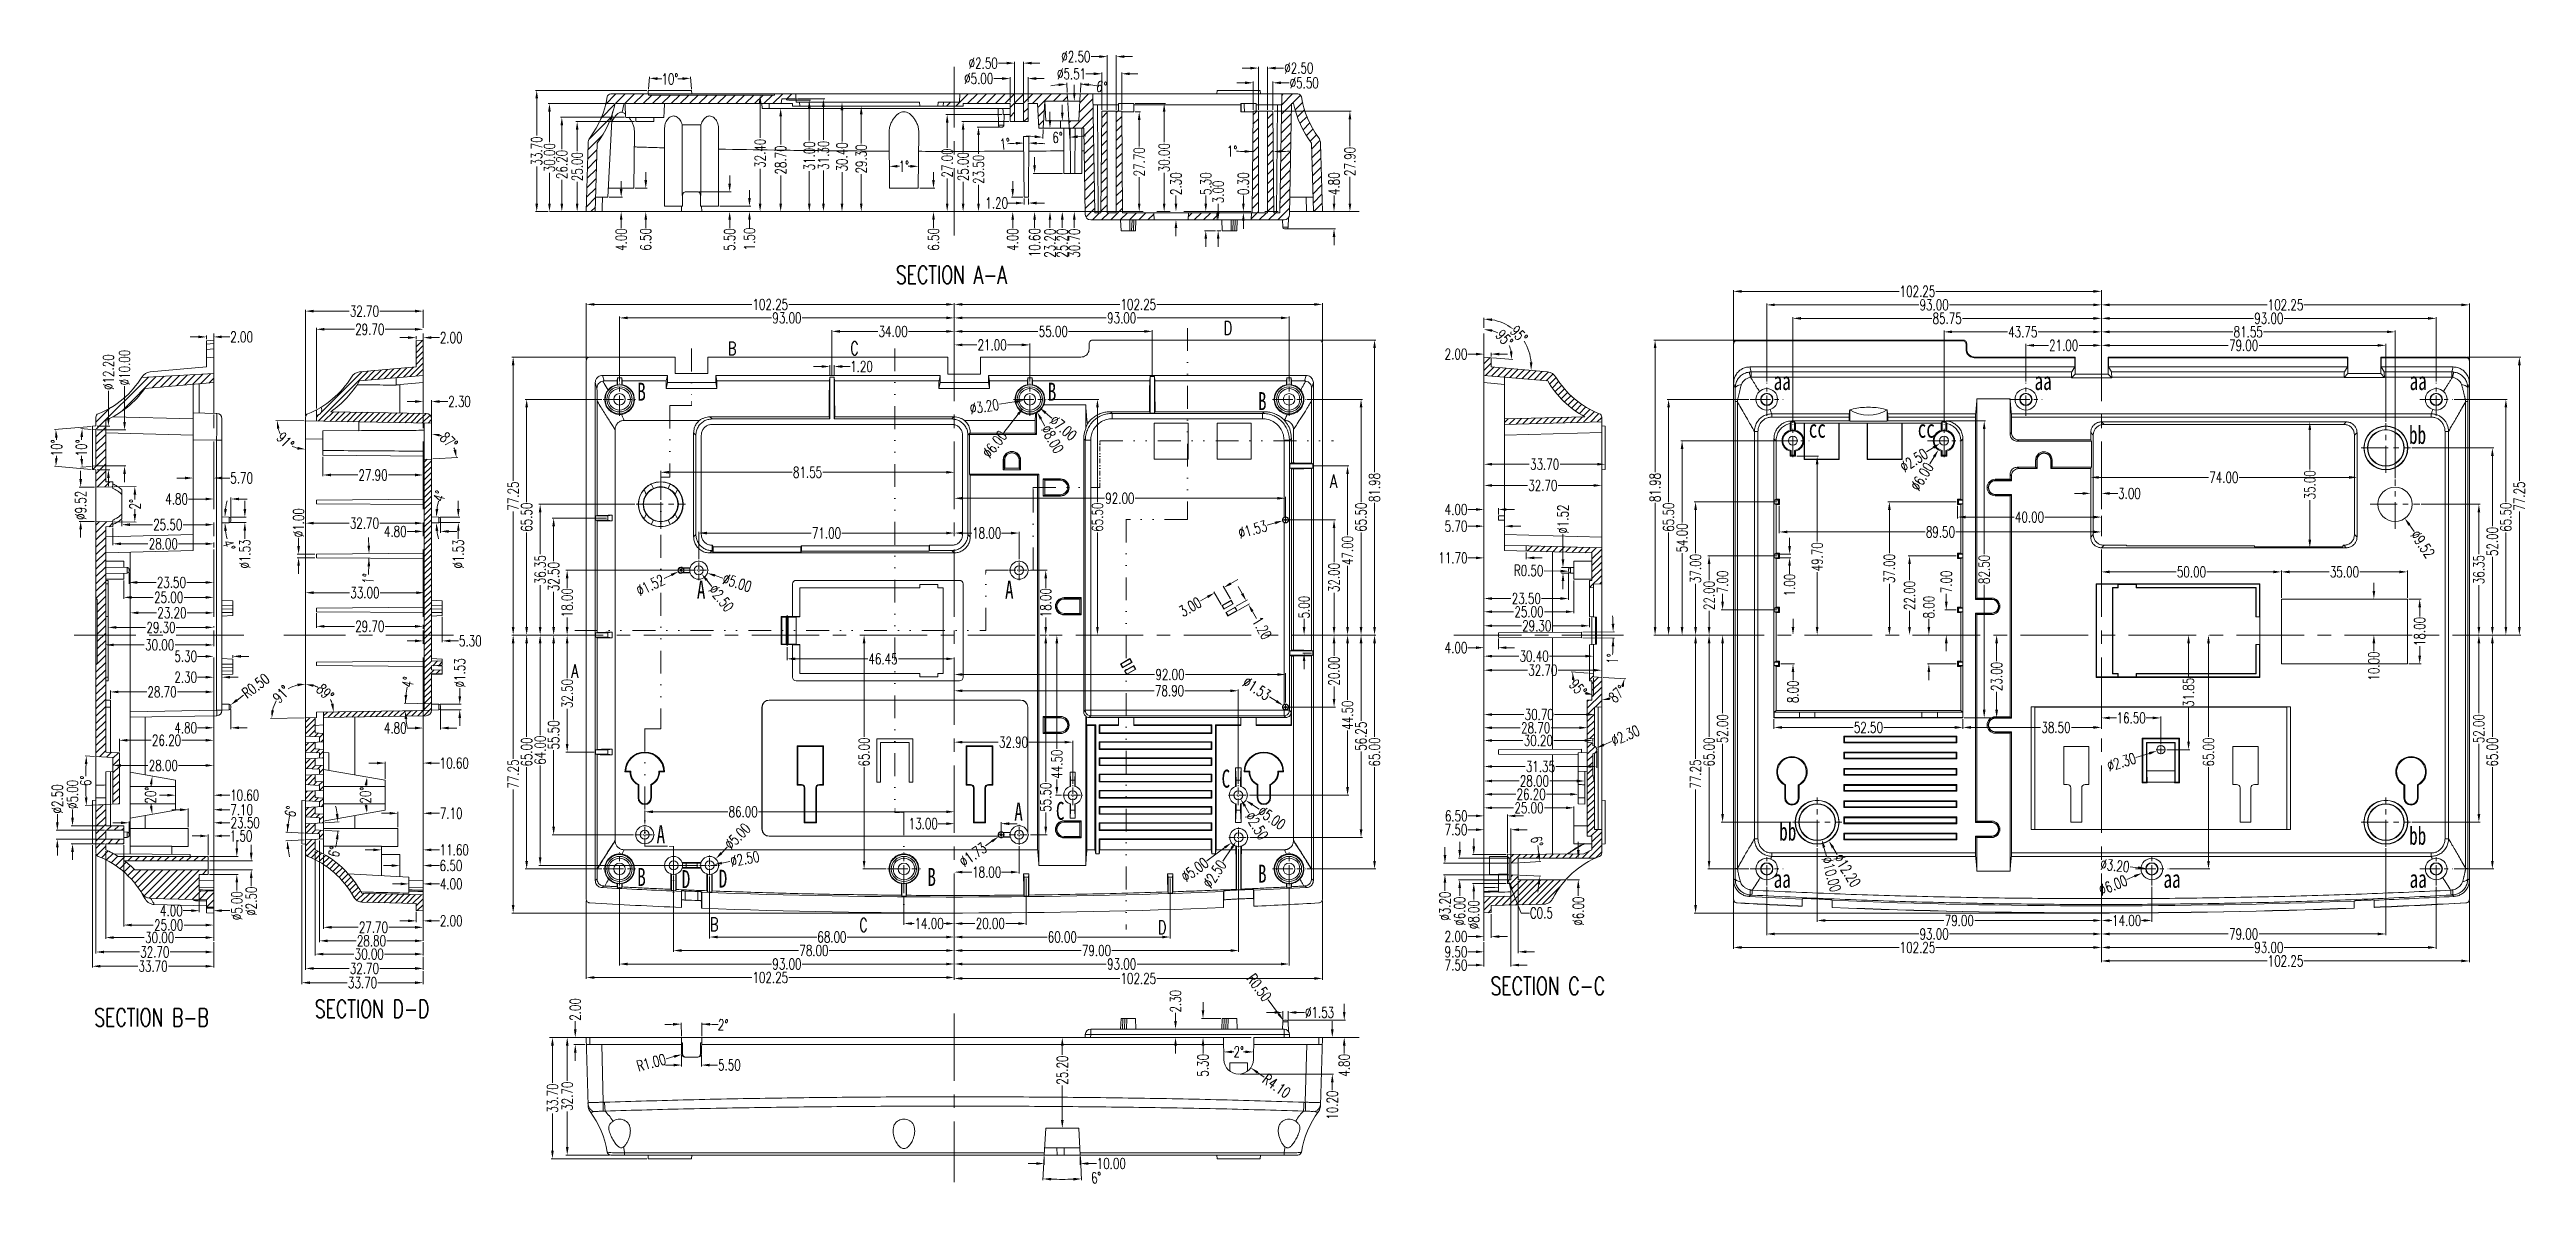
# Model space of a CAD drawing. Header units: millimetres. Extents: x 8061 to 9633, y -505 to -163.
# Drawn here: x 8061 to 8749, y -478 to -163 of the extents above; entities that cross this region are included whole.
import ezdxf
from ezdxf.enums import TextEntityAlignment as Align

# ---------------------------------------------------------------- set-up
doc = ezdxf.new("R2010")
doc.units = ezdxf.units.MM
for name, pattern in [('CENTER', [0.6, 0.375, -0.075, 0.075, -0.075]), ('DIVIDE', [31.75, 12.7, -6.35, 0, -6.35, 0, -6.35]), ('PHANTOM', [0.8, 0.45, -0.05, 0.1, -0.05, 0.1, -0.05])]:
    doc.linetypes.add(name, pattern=pattern)
doc.layers.get('Defpoints').update_dxf_attribs({"linetype": 'CONTINUOUS'})
for name, color, linetype, lineweight in [('dim', 82, 'CONTINUOUS', 9), ('hatch', 56, 'CONTINUOUS', 9), ('part', 7, 'CONTINUOUS', 20)]:
    doc.layers.add(name, color=color, linetype=linetype, lineweight=lineweight)
doc.styles.get("Standard").update_dxf_attribs({"font": 'romans.shx', "width": 0.7})
doc.styles.add('宋体', font='SimSun.ttf', dxfattribs={"width": 0.7})
doc.dimstyles.new('03', dxfattribs={"dimscale": 0.75, "dimtxt": 4, "dimasz": 3, "dimexe": 0.5, "dimexo": 0.5, "dimgap": 0.09, "dimtad": 0, "dimzin": 0, "dimdsep": 46, "dimtxsty": 'Standard', "dimcen": 0, "dimclrd": 256, "dimclre": 256, "dimclrt": 6, "dimazin": 2, "dimtp": 0.01, "dimtm": 0.01, "dimtfac": 1, "dimtofl": 0, "dimtmove": 0, "dimatfit": 0, "dimfxl": 1, "dimtolj": 1, "dimtzin": 0, "dimlwd": -1, "dimlwe": -1, "dimarcsym": 0})

msp = doc.modelspace()

# ---------------------------------------------------------------- texts
at = {"layer": 'dim', "char_height": 5, "width": 9.18398, "attachment_point": 1, "style": '宋体'}
for s, insert in [('aa', (8540.086, -252.31)), ('aa', (8612.575, -252.31)), ('aa', (8716.771, -252.31)), ('B', (8224.379, -255.292)), ('B', (8338.421, -255.292)), ('B', (8396.826, -257.911)), ('cc', (8549.855, -265.578)), ('cc', (8580.124, -265.578)), ('bb', (8716.606, -267.302)), ('A', (8240.932, -310.329)), ('A', (8326.545, -310.329)), ('C', (8386.701, -362.82)), ('A', (8229.739, -378.268)), ('A', (8329.116, -371.981)), ('C', (8340.682, -371.771)), ('bb', (8541.633, -377.524)), ('bb', (8716.645, -378.703)), ('B', (8224.379, -390.148)), ('D', (8236.722, -390.74)), ('D', (8246.999, -390.614)), ('B', (8304.976, -390.148)), ('B', (8396.826, -389.228)), ('aa', (8540.086, -390.658)), ('aa', (8648.382, -390.658)), ('aa', (8716.771, -390.658))]:
    msp.add_mtext(s, dxfattribs=dict(at, insert=insert))
at = {"layer": 'dim', "color": 6, "insert": (8472.369, -401.172), "char_height": 3, "attachment_point": 1}
msp.add_mtext('\\A1;C0.5', dxfattribs=at)
at = {"layer": 'hatch', "width": 0.7}
for s, height, p in [('SECTION A-A', 5, (8311.693, -225.313)), ('D', 3.75, (8388.461, -240.108)), ('B', 3.75, (8250.711, -245.792)), ('C', 3.75, (8284.711, -245.75)), ('A', 3.75, (8417.827, -282.67)), ('A', 3.75, (8207.012, -335.42)), ('B', 3.75, (8245.711, -405.812)), ('C', 3.75, (8287.211, -406.014)), ('D', 3.75, (8370.17, -406.646)), ('SECTION C-C', 5, (8477.359, -422.931)), ('SECTION B-B', 5, (8089.445, -431.674)), ('SECTION D-D', 5, (8150.701, -429.293))]:
    msp.add_text(s, height=height, dxfattribs=at).set_placement(p, align=Align.MIDDLE)

# ---------------------------------------------------------------- blocks, each defined once
blk = doc.blocks.new('*D0')
at = {"layer": 'Defpoints', "color": 0}
for p in [(41073.16, -12911.3), (41094.16, -12911.3), (41094.16, -12921.88)]:
    blk.add_point(p, dxfattribs=at)
at = {"layer": 'dim'}
for p, q in [((41075.41, -12911.3), (41079.39, -12911.3)), ((41091.91, -12911.3), (41087.93, -12911.3)), ((41094.16, -12921.5), (41094.16, -12910.92))]:
    blk.add_line(p, q, dxfattribs=at)
for points in [[(41075.41, -12910.92), (41075.41, -12911.67), (41073.16, -12911.3)], [(41091.91, -12910.92), (41091.91, -12911.67), (41094.16, -12911.3)]]:
    blk.add_solid(points, dxfattribs=at)
at = {"layer": 'dim', "color": 6, "insert": (41083.66, -12911.3), "char_height": 3, "attachment_point": 5}
blk.add_mtext('\\A1;21.00', dxfattribs=at)
blk = doc.blocks.new('*D1')
at = {"layer": 'Defpoints', "color": 0}
for p in [(41128.16, -12907.55), (41073.16, -12911.3), (41128.16, -12920.12)]:
    blk.add_point(p, dxfattribs=at)
at = {"layer": 'dim'}
for p, q in [((41073.16, -12910.92), (41073.16, -12907.17)), ((41075.41, -12907.55), (41096.39, -12907.55)), ((41125.91, -12907.55), (41104.93, -12907.55)), ((41128.16, -12919.75), (41128.16, -12907.17))]:
    blk.add_line(p, q, dxfattribs=at)
for points in [[(41075.41, -12907.17), (41075.41, -12907.92), (41073.16, -12907.55)], [(41125.91, -12907.17), (41125.91, -12907.92), (41128.16, -12907.55)]]:
    blk.add_solid(points, dxfattribs=at)
at = {"layer": 'dim', "color": 6, "insert": (41100.66, -12907.55), "char_height": 3, "attachment_point": 5}
blk.add_mtext('\\A1;55.00', dxfattribs=at)
blk = doc.blocks.new('*D2')
at = {"layer": 'Defpoints', "color": 0}
for p in [(41166.16, -12903.8), (41073.16, -12911.3), (41166.16, -12921.88)]:
    blk.add_point(p, dxfattribs=at)
at = {"layer": 'dim'}
for p, q in [((41073.16, -12910.92), (41073.16, -12903.42)), ((41075.41, -12903.8), (41115.39, -12903.8)), ((41163.91, -12903.8), (41123.93, -12903.8)), ((41166.16, -12921.5), (41166.16, -12903.42))]:
    blk.add_line(p, q, dxfattribs=at)
for points in [[(41075.41, -12903.42), (41075.41, -12904.17), (41073.16, -12903.8)], [(41163.91, -12903.42), (41163.91, -12904.17), (41166.16, -12903.8)]]:
    blk.add_solid(points, dxfattribs=at)
at = {"layer": 'dim', "color": 6, "insert": (41119.66, -12903.8), "char_height": 3, "attachment_point": 5}
blk.add_mtext('\\A1;93.00', dxfattribs=at)
blk = doc.blocks.new('*D3')
at = {"layer": 'Defpoints', "color": 0}
for p in [(41175.41, -12900.05), (41073.16, -12911.3), (41175.41, -12910.95)]:
    blk.add_point(p, dxfattribs=at)
at = {"layer": 'dim'}
for p, q in [((41073.16, -12910.92), (41073.16, -12899.67)), ((41075.41, -12900.05), (41119.17, -12900.05)), ((41173.16, -12900.05), (41129.4, -12900.05)), ((41175.41, -12910.58), (41175.41, -12899.67))]:
    blk.add_line(p, q, dxfattribs=at)
for points in [[(41075.41, -12899.67), (41075.41, -12900.42), (41073.16, -12900.05)], [(41173.16, -12899.67), (41173.16, -12900.42), (41175.41, -12900.05)]]:
    blk.add_solid(points, dxfattribs=at)
at = {"layer": 'dim', "color": 6, "insert": (41124.29, -12900.05), "char_height": 3, "attachment_point": 5}
blk.add_mtext('\\A1;102.25', dxfattribs=at)
blk = doc.blocks.new('*D4')
at = {"layer": 'Defpoints', "color": 0}
for p in [(41039.16, -12907.55), (41073.16, -12907.55), (41039.16, -12920.27)]:
    blk.add_point(p, dxfattribs=at)
at = {"layer": 'dim'}
for p, q in [((41039.16, -12919.89), (41039.16, -12907.17)), ((41041.41, -12907.55), (41051.89, -12907.55)), ((41070.91, -12907.55), (41060.43, -12907.55))]:
    blk.add_line(p, q, dxfattribs=at)
for points in [[(41041.41, -12907.17), (41041.41, -12907.92), (41039.16, -12907.55)], [(41070.91, -12907.17), (41070.91, -12907.92), (41073.16, -12907.55)]]:
    blk.add_solid(points, dxfattribs=at)
at = {"layer": 'dim', "color": 6, "insert": (41056.16, -12907.55), "char_height": 3, "attachment_point": 5}
blk.add_mtext('\\A1;34.00', dxfattribs=at)
blk = doc.blocks.new('*D5')
at = {"layer": 'Defpoints', "color": 0}
for p in [(40980.16, -12903.8), (41073.16, -12903.8), (40980.16, -12921.88)]:
    blk.add_point(p, dxfattribs=at)
at = {"layer": 'dim'}
for p, q in [((40980.16, -12921.5), (40980.16, -12903.42)), ((40982.41, -12903.8), (41022.39, -12903.8)), ((41070.91, -12903.8), (41030.93, -12903.8))]:
    blk.add_line(p, q, dxfattribs=at)
for points in [[(40982.41, -12903.42), (40982.41, -12904.17), (40980.16, -12903.8)], [(41070.91, -12903.42), (41070.91, -12904.17), (41073.16, -12903.8)]]:
    blk.add_solid(points, dxfattribs=at)
at = {"layer": 'dim', "color": 6, "insert": (41026.66, -12903.8), "char_height": 3, "attachment_point": 5}
blk.add_mtext('\\A1;93.00', dxfattribs=at)
blk = doc.blocks.new('*D6')
at = {"layer": 'Defpoints', "color": 0}
for p in [(40970.91, -12900.05), (41073.16, -12900.05), (40970.91, -12915.69)]:
    blk.add_point(p, dxfattribs=at)
at = {"layer": 'dim'}
for p, q in [((40970.91, -12915.32), (40970.91, -12899.67)), ((40973.16, -12900.05), (41016.92, -12900.05)), ((41070.91, -12900.05), (41027.15, -12900.05))]:
    blk.add_line(p, q, dxfattribs=at)
for points in [[(40973.16, -12899.67), (40973.16, -12900.42), (40970.91, -12900.05)], [(41070.91, -12899.67), (41070.91, -12900.42), (41073.16, -12900.05)]]:
    blk.add_solid(points, dxfattribs=at)
at = {"layer": 'dim', "color": 6, "insert": (41022.04, -12900.05), "char_height": 3, "attachment_point": 5}
blk.add_mtext('\\A1;102.25', dxfattribs=at)
blk = doc.blocks.new('*D7')
at = {"layer": 'Defpoints', "color": 0}
for p in [(41038.56, -12920.27), (41039.76, -12917.31), (41039.76, -12920.27)]:
    blk.add_point(p, dxfattribs=at)
at = {"layer": 'dim'}
for p, q in [((41036.31, -12917.31), (41034.06, -12917.31)), ((41038.56, -12919.89), (41038.56, -12916.93)), ((41039.76, -12919.89), (41039.76, -12916.93)), ((41042.01, -12917.31), (41044.26, -12917.31))]:
    blk.add_line(p, q, dxfattribs=at)
for points in [[(41036.31, -12916.93), (41036.31, -12917.68), (41038.56, -12917.31)], [(41042.01, -12916.93), (41042.01, -12917.68), (41039.76, -12917.31)]]:
    blk.add_solid(points, dxfattribs=at)
at = {"layer": 'dim', "color": 6, "insert": (41047.38, -12917.31), "char_height": 3, "attachment_point": 5}
blk.add_mtext('\\A1;1.20', dxfattribs=at)
blk = doc.blocks.new('*D8')
at = {"layer": 'Defpoints', "color": 0}
for p in [(40976.91, -12959.44), (40961.85, -12991.94), (40961.85, -12991.94)]:
    blk.add_point(p, dxfattribs=at)
at = {"layer": 'dim'}
for p, q in [((40976.54, -12959.44), (40961.47, -12959.44)), ((40961.85, -12961.69), (40961.85, -12971.42)), ((40961.85, -12989.69), (40961.85, -12979.95))]:
    blk.add_line(p, q, dxfattribs=at)
for points in [[(40961.47, -12961.69), (40962.22, -12961.69), (40961.85, -12959.44)], [(40961.47, -12989.69), (40962.22, -12989.69), (40961.85, -12991.94)]]:
    blk.add_solid(points, dxfattribs=at)
at = {"layer": 'dim', "color": 6, "insert": (40961.85, -12975.69), "char_height": 3, "attachment_point": 5, "rotation": 90}
blk.add_mtext('\\A1;32.50', dxfattribs=at)
blk = doc.blocks.new('*D9')
at = {"layer": 'Defpoints', "color": 0}
for p in [(40965.6, -12991.94), (40965.6, -13024.44), (40973.52, -13024.44)]:
    blk.add_point(p, dxfattribs=at)
at = {"layer": 'dim'}
for p, q in [((40965.6, -12994.19), (40965.6, -13003.92)), ((40965.6, -13022.19), (40965.6, -13012.45)), ((40973.14, -13024.44), (40965.22, -13024.44))]:
    blk.add_line(p, q, dxfattribs=at)
for points in [[(40965.22, -12994.19), (40965.97, -12994.19), (40965.6, -12991.94)], [(40965.22, -13022.19), (40965.97, -13022.19), (40965.6, -13024.44)]]:
    blk.add_solid(points, dxfattribs=at)
at = {"layer": 'dim', "color": 6, "insert": (40965.6, -13008.19), "char_height": 3, "attachment_point": 5, "rotation": 90}
blk.add_mtext('\\A1;32.50', dxfattribs=at)
blk = doc.blocks.new('*D10')
at = {"layer": 'Defpoints', "color": 0}
for p in [(40965.6, -12991.94), (40961.85, -13047.44), (40984.41, -13047.44)]:
    blk.add_point(p, dxfattribs=at)
at = {"layer": 'dim'}
for p, q in [((40965.22, -12991.94), (40961.47, -12991.94)), ((40961.85, -12994.19), (40961.85, -13015.42)), ((40961.85, -13045.19), (40961.85, -13023.95)), ((40984.04, -13047.44), (40961.47, -13047.44))]:
    blk.add_line(p, q, dxfattribs=at)
for points in [[(40961.47, -12994.19), (40962.22, -12994.19), (40961.85, -12991.94)], [(40961.47, -13045.19), (40962.22, -13045.19), (40961.85, -13047.44)]]:
    blk.add_solid(points, dxfattribs=at)
at = {"layer": 'dim', "color": 6, "insert": (40961.85, -13019.69), "char_height": 3, "attachment_point": 5, "rotation": 90}
blk.add_mtext('\\A1;55.50', dxfattribs=at)
blk = doc.blocks.new('*D11')
at = {"layer": 'Defpoints', "color": 0}
for p in [(40965.6, -12991.94), (40958.1, -13055.94), (41002.41, -13055.94)]:
    blk.add_point(p, dxfattribs=at)
at = {"layer": 'dim'}
for p, q in [((40965.22, -12991.94), (40957.72, -12991.94)), ((40958.1, -12994.19), (40958.1, -13019.72)), ((40958.1, -13053.69), (40958.1, -13028.15)), ((41002.04, -13055.94), (40957.72, -13055.94))]:
    blk.add_line(p, q, dxfattribs=at)
for points in [[(40957.72, -12994.19), (40958.47, -12994.19), (40958.1, -12991.94)], [(40957.72, -13053.69), (40958.47, -13053.69), (40958.1, -13055.94)]]:
    blk.add_solid(points, dxfattribs=at)
at = {"layer": 'dim', "color": 6, "insert": (40958.1, -13023.94), "char_height": 3, "attachment_point": 5, "rotation": 90}
blk.add_mtext('\\A1;64.00', dxfattribs=at)
blk = doc.blocks.new('*D12')
at = {"layer": 'Defpoints', "color": 0}
for p in [(40965.6, -12991.94), (40954.35, -13056.94), (40975.6, -13056.94)]:
    blk.add_point(p, dxfattribs=at)
at = {"layer": 'dim'}
for p, q in [((40965.22, -12991.94), (40953.97, -12991.94)), ((40954.35, -12994.19), (40954.35, -13020.22)), ((40954.35, -13054.69), (40954.35, -13028.65)), ((40975.23, -13056.94), (40953.97, -13056.94))]:
    blk.add_line(p, q, dxfattribs=at)
for points in [[(40953.97, -12994.19), (40954.72, -12994.19), (40954.35, -12991.94)], [(40953.97, -13054.69), (40954.72, -13054.69), (40954.35, -13056.94)]]:
    blk.add_solid(points, dxfattribs=at)
at = {"layer": 'dim', "color": 6, "insert": (40954.35, -13024.44), "char_height": 3, "attachment_point": 5, "rotation": 90}
blk.add_mtext('\\A1;65.00', dxfattribs=at)
blk = doc.blocks.new('*D13')
at = {"layer": 'Defpoints', "color": 0}
for p in [(40965.6, -12991.94), (40950.6, -13069.19), (41073.16, -13069.19)]:
    blk.add_point(p, dxfattribs=at)
at = {"layer": 'dim'}
for p, q in [((40965.22, -12991.94), (40950.22, -12991.94)), ((40950.6, -12994.19), (40950.6, -13026.29)), ((40950.6, -13066.94), (40950.6, -13034.83)), ((41072.79, -13069.19), (40950.22, -13069.19))]:
    blk.add_line(p, q, dxfattribs=at)
for points in [[(40950.22, -12994.19), (40950.97, -12994.19), (40950.6, -12991.94)], [(40950.22, -13066.94), (40950.97, -13066.94), (40950.6, -13069.19)]]:
    blk.add_solid(points, dxfattribs=at)
at = {"layer": 'dim', "color": 6, "insert": (40950.6, -13030.56), "char_height": 3, "attachment_point": 5, "rotation": 90}
blk.add_mtext('\\A1;77.25', dxfattribs=at)
blk = doc.blocks.new('*D14')
at = {"layer": 'Defpoints', "color": 0}
for p in [(40965.6, -12973.94), (40999.66, -12973.94), (40965.6, -12991.94)]:
    blk.add_point(p, dxfattribs=at)
at = {"layer": 'dim'}
for p, q in [((40999.29, -12973.94), (40965.22, -12973.94)), ((40965.6, -12976.19), (40965.6, -12978.82)), ((40965.6, -12989.69), (40965.6, -12987.05))]:
    blk.add_line(p, q, dxfattribs=at)
for points in [[(40965.22, -12976.19), (40965.97, -12976.19), (40965.6, -12973.94)], [(40965.22, -12989.69), (40965.97, -12989.69), (40965.6, -12991.94)]]:
    blk.add_solid(points, dxfattribs=at)
at = {"layer": 'dim', "color": 6, "insert": (40965.6, -12982.94), "char_height": 3, "attachment_point": 5, "rotation": 90}
blk.add_mtext('\\A1;18.00', dxfattribs=at)
blk = doc.blocks.new('*D15')
at = {"layer": 'Defpoints', "color": 0}
for p in [(40958.1, -12955.59), (40984.74, -12955.59), (40958.1, -12991.94)]:
    blk.add_point(p, dxfattribs=at)
at = {"layer": 'dim'}
for p, q in [((40984.36, -12955.59), (40957.72, -12955.59)), ((40958.1, -12957.84), (40958.1, -12969.49)), ((40958.1, -12989.69), (40958.1, -12978.03))]:
    blk.add_line(p, q, dxfattribs=at)
for points in [[(40957.72, -12957.84), (40958.47, -12957.84), (40958.1, -12955.59)], [(40957.72, -12989.69), (40958.47, -12989.69), (40958.1, -12991.94)]]:
    blk.add_solid(points, dxfattribs=at)
at = {"layer": 'dim', "color": 6, "insert": (40958.1, -12973.76), "char_height": 3, "attachment_point": 5, "rotation": 90}
blk.add_mtext('\\A1;36.35', dxfattribs=at)
blk = doc.blocks.new('*D16')
at = {"layer": 'Defpoints', "color": 0}
for p in [(40954.35, -12926.44), (40975.6, -12926.44), (40958.1, -12991.94)]:
    blk.add_point(p, dxfattribs=at)
at = {"layer": 'dim'}
for p, q in [((40975.23, -12926.44), (40953.97, -12926.44)), ((40954.35, -12928.69), (40954.35, -12954.97)), ((40954.35, -12989.69), (40954.35, -12963.4)), ((40957.72, -12991.94), (40953.97, -12991.94))]:
    blk.add_line(p, q, dxfattribs=at)
for points in [[(40953.97, -12928.69), (40954.72, -12928.69), (40954.35, -12926.44)], [(40953.97, -12989.69), (40954.72, -12989.69), (40954.35, -12991.94)]]:
    blk.add_solid(points, dxfattribs=at)
at = {"layer": 'dim', "color": 6, "insert": (40954.35, -12959.19), "char_height": 3, "attachment_point": 5, "rotation": 90}
blk.add_mtext('\\A1;65.50', dxfattribs=at)
blk = doc.blocks.new('*D17')
at = {"layer": 'Defpoints', "color": 0}
for p in [(40950.6, -12914.69), (40971.91, -12914.69), (40958.1, -12991.94)]:
    blk.add_point(p, dxfattribs=at)
at = {"layer": 'dim'}
for p, q in [((40971.53, -12914.69), (40950.22, -12914.69)), ((40950.6, -12916.94), (40950.6, -12949.05)), ((40950.6, -12989.69), (40950.6, -12957.58)), ((40957.72, -12991.94), (40950.22, -12991.94))]:
    blk.add_line(p, q, dxfattribs=at)
for points in [[(40950.22, -12916.94), (40950.97, -12916.94), (40950.6, -12914.69)], [(40950.22, -12989.69), (40950.97, -12989.69), (40950.6, -12991.94)]]:
    blk.add_solid(points, dxfattribs=at)
at = {"layer": 'dim', "color": 6, "insert": (40950.6, -12953.31), "char_height": 3, "attachment_point": 5, "rotation": 90}
blk.add_mtext('\\A1;77.25', dxfattribs=at)
blk = doc.blocks.new('*D18')
at = {"layer": 'Defpoints', "color": 0}
for p in [(40991.61, -12948.71), (41073.16, -12946.7), (41073.16, -12946.7)]:
    blk.add_point(p, dxfattribs=at)
at = {"layer": 'dim'}
for p, q in [((40991.61, -12948.34), (40991.61, -12946.32)), ((40993.86, -12946.7), (41028.12, -12946.7)), ((41070.91, -12946.7), (41036.65, -12946.7))]:
    blk.add_line(p, q, dxfattribs=at)
for points in [[(40993.86, -12946.32), (40993.86, -12947.07), (40991.61, -12946.7)], [(41070.91, -12946.32), (41070.91, -12947.07), (41073.16, -12946.7)]]:
    blk.add_solid(points, dxfattribs=at)
at = {"layer": 'dim', "color": 6, "insert": (41032.39, -12946.7), "char_height": 3, "attachment_point": 5}
blk.add_mtext('\\A1;81.55', dxfattribs=at)
blk = doc.blocks.new('*D19')
at = {"layer": 'Defpoints', "color": 0}
for p in [(41073.16, -12963.59), (41073.16, -12963.59), (41002.16, -12971.19)]:
    blk.add_point(p, dxfattribs=at)
at = {"layer": 'dim'}
for p, q in [((41002.16, -12970.81), (41002.16, -12963.22)), ((41004.41, -12963.59), (41033.39, -12963.59)), ((41070.91, -12963.59), (41041.93, -12963.59))]:
    blk.add_line(p, q, dxfattribs=at)
for points in [[(41004.41, -12963.22), (41004.41, -12963.97), (41002.16, -12963.59)], [(41070.91, -12963.22), (41070.91, -12963.97), (41073.16, -12963.59)]]:
    blk.add_solid(points, dxfattribs=at)
at = {"layer": 'dim', "color": 6, "insert": (41037.66, -12963.59), "char_height": 3, "attachment_point": 5}
blk.add_mtext('\\A1;71.00', dxfattribs=at)
blk = doc.blocks.new('*D20')
at = {"layer": 'Defpoints', "color": 0}
for p in [(41166.08, -12959.94), (41178.66, -12959.94), (41178.66, -12991.94)]:
    blk.add_point(p, dxfattribs=at)
at = {"layer": 'dim'}
for p, q in [((41166.46, -12959.94), (41179.04, -12959.94)), ((41178.66, -12962.19), (41178.66, -12971.67)), ((41178.66, -12989.69), (41178.66, -12980.2))]:
    blk.add_line(p, q, dxfattribs=at)
for points in [[(41178.29, -12962.19), (41179.04, -12962.19), (41178.66, -12959.94)], [(41178.29, -12989.69), (41179.04, -12989.69), (41178.66, -12991.94)]]:
    blk.add_solid(points, dxfattribs=at)
at = {"layer": 'dim', "color": 6, "insert": (41178.66, -12975.94), "char_height": 3, "attachment_point": 5, "rotation": 90}
blk.add_mtext('\\A1;32.00', dxfattribs=at)
blk = doc.blocks.new('*D21')
at = {"layer": 'Defpoints', "color": 0}
for p in [(41172.8, -12944.94), (41182.41, -12944.94), (41178.66, -12991.94)]:
    blk.add_point(p, dxfattribs=at)
at = {"layer": 'dim'}
for p, q in [((41173.18, -12944.94), (41182.79, -12944.94)), ((41182.41, -12947.19), (41182.41, -12964.17)), ((41182.41, -12989.69), (41182.41, -12972.7)), ((41179.04, -12991.94), (41182.79, -12991.94))]:
    blk.add_line(p, q, dxfattribs=at)
for points in [[(41182.04, -12947.19), (41182.79, -12947.19), (41182.41, -12944.94)], [(41182.04, -12989.69), (41182.79, -12989.69), (41182.41, -12991.94)]]:
    blk.add_solid(points, dxfattribs=at)
at = {"layer": 'dim', "color": 6, "insert": (41182.41, -12968.44), "char_height": 3, "attachment_point": 5, "rotation": 90}
blk.add_mtext('\\A1;47.00', dxfattribs=at)
blk = doc.blocks.new('*D22')
at = {"layer": 'Defpoints', "color": 0}
for p in [(41170.72, -12926.44), (41186.16, -12926.44), (41178.66, -12991.94)]:
    blk.add_point(p, dxfattribs=at)
at = {"layer": 'dim'}
for p, q in [((41171.1, -12926.44), (41186.54, -12926.44)), ((41186.16, -12928.69), (41186.16, -12954.97)), ((41186.16, -12989.69), (41186.16, -12963.4)), ((41179.04, -12991.94), (41186.54, -12991.94))]:
    blk.add_line(p, q, dxfattribs=at)
for points in [[(41185.79, -12928.69), (41186.54, -12928.69), (41186.16, -12926.44)], [(41185.79, -12989.69), (41186.54, -12989.69), (41186.16, -12991.94)]]:
    blk.add_solid(points, dxfattribs=at)
at = {"layer": 'dim', "color": 6, "insert": (41186.16, -12959.19), "char_height": 3, "attachment_point": 5, "rotation": 90}
blk.add_mtext('\\A1;65.50', dxfattribs=at)
blk = doc.blocks.new('*D23')
at = {"layer": 'Defpoints', "color": 0}
for p in [(41174.41, -12909.95), (41189.91, -12909.95), (41178.66, -12991.94)]:
    blk.add_point(p, dxfattribs=at)
at = {"layer": 'dim'}
for p, q in [((41174.79, -12909.95), (41190.29, -12909.95)), ((41189.91, -12912.2), (41189.91, -12946.68)), ((41189.91, -12989.69), (41189.91, -12955.21)), ((41179.04, -12991.94), (41190.29, -12991.94))]:
    blk.add_line(p, q, dxfattribs=at)
for points in [[(41189.54, -12912.2), (41190.29, -12912.2), (41189.91, -12909.95)], [(41189.54, -12989.69), (41190.29, -12989.69), (41189.91, -12991.94)]]:
    blk.add_solid(points, dxfattribs=at)
at = {"layer": 'dim', "color": 6, "insert": (41189.91, -12950.94), "char_height": 3, "attachment_point": 5, "rotation": 90}
blk.add_mtext('\\A1;81.98', dxfattribs=at)
blk = doc.blocks.new('*D24')
at = {"layer": 'Defpoints', "color": 0}
for p in [(41178.66, -12991.94), (41166.08, -13011.94), (41178.66, -13011.94)]:
    blk.add_point(p, dxfattribs=at)
at = {"layer": 'dim'}
for p, q in [((41178.66, -12994.19), (41178.66, -12997.67)), ((41166.46, -13011.94), (41179.04, -13011.94)), ((41178.66, -13009.69), (41178.66, -13006.2))]:
    blk.add_line(p, q, dxfattribs=at)
for points in [[(41178.29, -12994.19), (41179.04, -12994.19), (41178.66, -12991.94)], [(41178.29, -13009.69), (41179.04, -13009.69), (41178.66, -13011.94)]]:
    blk.add_solid(points, dxfattribs=at)
at = {"layer": 'dim', "color": 6, "insert": (41178.66, -13001.94), "char_height": 3, "attachment_point": 5, "rotation": 90}
blk.add_mtext('\\A1;20.00', dxfattribs=at)
blk = doc.blocks.new('*D25')
at = {"layer": 'Defpoints', "color": 0}
for p in [(41178.66, -12991.94), (41154.81, -13036.44), (41182.41, -13036.44)]:
    blk.add_point(p, dxfattribs=at)
at = {"layer": 'dim'}
for p, q in [((41179.04, -12991.94), (41182.79, -12991.94)), ((41182.41, -12994.19), (41182.41, -13009.92)), ((41182.41, -13034.19), (41182.41, -13018.45)), ((41155.19, -13036.44), (41182.79, -13036.44))]:
    blk.add_line(p, q, dxfattribs=at)
for points in [[(41182.04, -12994.19), (41182.79, -12994.19), (41182.41, -12991.94)], [(41182.04, -13034.19), (41182.79, -13034.19), (41182.41, -13036.44)]]:
    blk.add_solid(points, dxfattribs=at)
at = {"layer": 'dim', "color": 6, "insert": (41182.41, -13014.19), "char_height": 3, "attachment_point": 5, "rotation": 90}
blk.add_mtext('\\A1;44.50', dxfattribs=at)
blk = doc.blocks.new('*D26')
at = {"layer": 'Defpoints', "color": 0}
for p in [(41178.66, -12991.94), (41154.91, -13048.19), (41186.16, -13048.19)]:
    blk.add_point(p, dxfattribs=at)
at = {"layer": 'dim'}
for p, q in [((41179.04, -12991.94), (41186.54, -12991.94)), ((41186.16, -12994.19), (41186.16, -13015.79)), ((41186.16, -13045.94), (41186.16, -13024.33)), ((41155.29, -13048.19), (41186.54, -13048.19))]:
    blk.add_line(p, q, dxfattribs=at)
for points in [[(41185.79, -12994.19), (41186.54, -12994.19), (41186.16, -12991.94)], [(41185.79, -13045.94), (41186.54, -13045.94), (41186.16, -13048.19)]]:
    blk.add_solid(points, dxfattribs=at)
at = {"layer": 'dim', "color": 6, "insert": (41186.16, -13020.06), "char_height": 3, "attachment_point": 5, "rotation": 90}
blk.add_mtext('\\A1;56.25', dxfattribs=at)
blk = doc.blocks.new('*D27')
at = {"layer": 'Defpoints', "color": 0}
for p in [(41178.66, -12991.94), (41170.72, -13056.94), (41189.91, -13056.94)]:
    blk.add_point(p, dxfattribs=at)
at = {"layer": 'dim'}
for p, q in [((41179.04, -12991.94), (41190.29, -12991.94)), ((41189.91, -12994.19), (41189.91, -13020.22)), ((41189.91, -13054.69), (41189.91, -13028.65)), ((41171.1, -13056.94), (41190.29, -13056.94))]:
    blk.add_line(p, q, dxfattribs=at)
for points in [[(41189.54, -12994.19), (41190.29, -12994.19), (41189.91, -12991.94)], [(41189.54, -13054.69), (41190.29, -13054.69), (41189.91, -13056.94)]]:
    blk.add_solid(points, dxfattribs=at)
at = {"layer": 'dim', "color": 6, "insert": (41189.91, -13024.44), "char_height": 3, "attachment_point": 5, "rotation": 90}
blk.add_mtext('\\A1;65.00', dxfattribs=at)
blk = doc.blocks.new('*D28')
at = {"layer": 'Defpoints', "color": 0}
for p in [(41073.16, -12963.59), (41073.16, -12963.59), (41091.16, -12971.19)]:
    blk.add_point(p, dxfattribs=at)
at = {"layer": 'dim'}
for p, q in [((41075.41, -12963.59), (41078.04, -12963.59)), ((41088.91, -12963.59), (41086.28, -12963.59)), ((41091.16, -12970.81), (41091.16, -12963.22))]:
    blk.add_line(p, q, dxfattribs=at)
for points in [[(41075.41, -12963.22), (41075.41, -12963.97), (41073.16, -12963.59)], [(41088.91, -12963.22), (41088.91, -12963.97), (41091.16, -12963.59)]]:
    blk.add_solid(points, dxfattribs=at)
at = {"layer": 'dim', "color": 6, "insert": (41082.16, -12963.59), "char_height": 3, "attachment_point": 5}
blk.add_mtext('\\A1;18.00', dxfattribs=at)
blk = doc.blocks.new('*D29')
at = {"layer": 'Defpoints', "color": 0}
for p in [(41073.16, -13021.7), (41073.16, -13021.7), (41106.06, -13033.69)]:
    blk.add_point(p, dxfattribs=at)
at = {"layer": 'dim'}
for p, q in [((41075.41, -13021.7), (41085.34, -13021.7)), ((41103.81, -13021.7), (41093.88, -13021.7)), ((41106.06, -13033.31), (41106.06, -13021.32))]:
    blk.add_line(p, q, dxfattribs=at)
for points in [[(41075.41, -13021.32), (41075.41, -13022.07), (41073.16, -13021.7)], [(41103.81, -13021.32), (41103.81, -13022.07), (41106.06, -13021.7)]]:
    blk.add_solid(points, dxfattribs=at)
at = {"layer": 'dim', "color": 6, "insert": (41089.61, -13021.7), "char_height": 3, "attachment_point": 5}
blk.add_mtext('\\A1;32.90', dxfattribs=at)
blk = doc.blocks.new('*D30')
at = {"layer": 'Defpoints', "color": 0}
for p in [(41091.16, -13050.19), (41073.16, -13057.81), (41091.16, -13057.81)]:
    blk.add_point(p, dxfattribs=at)
at = {"layer": 'dim'}
for p, q in [((41091.16, -13050.56), (41091.16, -13058.19)), ((41075.41, -13057.81), (41078.04, -13057.81)), ((41088.91, -13057.81), (41086.28, -13057.81))]:
    blk.add_line(p, q, dxfattribs=at)
for points in [[(41075.41, -13057.44), (41075.41, -13058.19), (41073.16, -13057.81)], [(41088.91, -13057.44), (41088.91, -13058.19), (41091.16, -13057.81)]]:
    blk.add_solid(points, dxfattribs=at)
at = {"layer": 'dim', "color": 6, "insert": (41082.16, -13057.81), "char_height": 3, "attachment_point": 5}
blk.add_mtext('\\A1;18.00', dxfattribs=at)
blk = doc.blocks.new('*D31')
at = {"layer": 'Defpoints', "color": 0}
for p in [(41093.16, -13059.19), (41073.16, -13072.1), (41093.16, -13072.1)]:
    blk.add_point(p, dxfattribs=at)
at = {"layer": 'dim'}
for p, q in [((41093.16, -13059.56), (41093.16, -13072.48)), ((41075.41, -13072.1), (41078.89, -13072.1)), ((41090.91, -13072.1), (41087.43, -13072.1))]:
    blk.add_line(p, q, dxfattribs=at)
for points in [[(41075.41, -13071.73), (41075.41, -13072.48), (41073.16, -13072.1)], [(41090.91, -13071.73), (41090.91, -13072.48), (41093.16, -13072.1)]]:
    blk.add_solid(points, dxfattribs=at)
at = {"layer": 'dim', "color": 6, "insert": (41083.16, -13072.1), "char_height": 3, "attachment_point": 5}
blk.add_mtext('\\A1;20.00', dxfattribs=at)
blk = doc.blocks.new('*D32')
at = {"layer": 'Defpoints', "color": 0}
for p in [(41133.16, -13059.19), (41073.16, -13072.1), (41133.16, -13075.85)]:
    blk.add_point(p, dxfattribs=at)
at = {"layer": 'dim'}
for p, q in [((41133.16, -13059.56), (41133.16, -13076.23)), ((41073.16, -13072.48), (41073.16, -13076.23)), ((41075.41, -13075.85), (41098.94, -13075.85)), ((41130.91, -13075.85), (41107.38, -13075.85))]:
    blk.add_line(p, q, dxfattribs=at)
for points in [[(41075.41, -13075.48), (41075.41, -13076.23), (41073.16, -13075.85)], [(41130.91, -13075.48), (41130.91, -13076.23), (41133.16, -13075.85)]]:
    blk.add_solid(points, dxfattribs=at)
at = {"layer": 'dim', "color": 6, "insert": (41103.16, -13075.85), "char_height": 3, "attachment_point": 5}
blk.add_mtext('\\A1;60.00', dxfattribs=at)
blk = doc.blocks.new('*D33')
at = {"layer": 'Defpoints', "color": 0}
for p in [(41152.16, -13050.94), (41073.16, -13072.1), (41152.16, -13079.6)]:
    blk.add_point(p, dxfattribs=at)
at = {"layer": 'dim'}
for p, q in [((41152.16, -13051.31), (41152.16, -13079.98)), ((41073.16, -13072.48), (41073.16, -13079.98)), ((41075.41, -13079.6), (41108.39, -13079.6)), ((41149.91, -13079.6), (41116.93, -13079.6))]:
    blk.add_line(p, q, dxfattribs=at)
for points in [[(41075.41, -13079.23), (41075.41, -13079.98), (41073.16, -13079.6)], [(41149.91, -13079.23), (41149.91, -13079.98), (41152.16, -13079.6)]]:
    blk.add_solid(points, dxfattribs=at)
at = {"layer": 'dim', "color": 6, "insert": (41112.66, -13079.6), "char_height": 3, "attachment_point": 5}
blk.add_mtext('\\A1;79.00', dxfattribs=at)
blk = doc.blocks.new('*D34')
at = {"layer": 'Defpoints', "color": 0}
for p in [(41166.16, -13061.5), (41073.16, -13072.1), (41166.16, -13083.35)]:
    blk.add_point(p, dxfattribs=at)
at = {"layer": 'dim'}
for p, q in [((41166.16, -13061.87), (41166.16, -13083.73)), ((41073.16, -13072.48), (41073.16, -13083.73)), ((41075.41, -13083.35), (41115.39, -13083.35)), ((41163.91, -13083.35), (41123.93, -13083.35))]:
    blk.add_line(p, q, dxfattribs=at)
for points in [[(41075.41, -13082.98), (41075.41, -13083.73), (41073.16, -13083.35)], [(41163.91, -13082.98), (41163.91, -13083.73), (41166.16, -13083.35)]]:
    blk.add_solid(points, dxfattribs=at)
at = {"layer": 'dim', "color": 6, "insert": (41119.66, -13083.35), "char_height": 3, "attachment_point": 5}
blk.add_mtext('\\A1;93.00', dxfattribs=at)
blk = doc.blocks.new('*D35')
at = {"layer": 'Defpoints', "color": 0}
for p in [(41175.41, -13065.39), (41073.16, -13083.73), (41073.16, -13087.37)]:
    blk.add_point(p, dxfattribs=at)
at = {"layer": 'dim'}
for p, q in [((41175.41, -13065.77), (41175.41, -13087.74)), ((41073.16, -13084.1), (41073.16, -13087.74)), ((41075.41, -13087.37), (41119.17, -13087.37)), ((41173.16, -13087.37), (41129.4, -13087.37))]:
    blk.add_line(p, q, dxfattribs=at)
for points in [[(41075.41, -13086.99), (41075.41, -13087.74), (41073.16, -13087.37)], [(41173.16, -13086.99), (41173.16, -13087.74), (41175.41, -13087.37)]]:
    blk.add_solid(points, dxfattribs=at)
at = {"layer": 'dim', "color": 6, "insert": (41124.29, -13087.37), "char_height": 3, "attachment_point": 5}
blk.add_mtext('\\A1;102.25', dxfattribs=at)
blk = doc.blocks.new('*D36')
at = {"layer": 'Defpoints', "color": 0}
for p in [(41073.16, -13007.42), (41073.16, -13007.42), (41152.06, -13033.69)]:
    blk.add_point(p, dxfattribs=at)
at = {"layer": 'dim'}
for p, q in [((41075.41, -13007.42), (41128.69, -13007.42)), ((41149.81, -13007.42), (41137.23, -13007.42)), ((41152.06, -13033.31), (41152.06, -13007.04))]:
    blk.add_line(p, q, dxfattribs=at)
for points in [[(41075.41, -13007.04), (41075.41, -13007.79), (41073.16, -13007.42)], [(41149.81, -13007.04), (41149.81, -13007.79), (41152.06, -13007.42)]]:
    blk.add_solid(points, dxfattribs=at)
at = {"layer": 'dim', "color": 6, "insert": (41132.96, -13007.42), "char_height": 3, "attachment_point": 5}
blk.add_mtext('\\A1;78.90', dxfattribs=at)
blk = doc.blocks.new('*D37')
at = {"layer": 'Defpoints', "color": 0}
for p in [(41073.16, -13002.9), (41073.16, -13002.9), (41165.16, -13011.02)]:
    blk.add_point(p, dxfattribs=at)
at = {"layer": 'dim'}
for p, q in [((41075.41, -13002.9), (41128.81, -13002.9)), ((41162.91, -13002.9), (41137.35, -13002.9)), ((41165.16, -13010.64), (41165.16, -13002.52))]:
    blk.add_line(p, q, dxfattribs=at)
for points in [[(41075.41, -13002.52), (41075.41, -13003.27), (41073.16, -13002.9)], [(41162.91, -13002.52), (41162.91, -13003.27), (41165.16, -13002.9)]]:
    blk.add_solid(points, dxfattribs=at)
at = {"layer": 'dim', "color": 6, "insert": (41133.08, -13002.9), "char_height": 3, "attachment_point": 5}
blk.add_mtext('\\A1;92.00', dxfattribs=at)
blk = doc.blocks.new('*D38')
at = {"layer": 'Defpoints', "color": 0}
for p in [(41073.16, -12953.92), (41073.16, -12953.92), (41165.16, -12960.78)]:
    blk.add_point(p, dxfattribs=at)
at = {"layer": 'dim'}
for p, q in [((41075.41, -12953.92), (41114.89, -12953.92)), ((41162.91, -12953.92), (41123.43, -12953.92)), ((41165.16, -12960.4), (41165.16, -12953.55))]:
    blk.add_line(p, q, dxfattribs=at)
for points in [[(41075.41, -12953.55), (41075.41, -12954.3), (41073.16, -12953.92)], [(41162.91, -12953.55), (41162.91, -12954.3), (41165.16, -12953.92)]]:
    blk.add_solid(points, dxfattribs=at)
at = {"layer": 'dim', "color": 6, "insert": (41119.16, -12953.92), "char_height": 3, "attachment_point": 5}
blk.add_mtext('\\A1;92.00', dxfattribs=at)
blk = doc.blocks.new('*D39')
at = {"layer": 'Defpoints', "color": 0}
for p in [(41059.16, -13064.49), (41059.16, -13072.1), (41073.16, -13072.1)]:
    blk.add_point(p, dxfattribs=at)
at = {"layer": 'dim'}
for p, q in [((41059.16, -13064.86), (41059.16, -13072.48)), ((41061.41, -13072.1), (41062.04, -13072.1)), ((41070.91, -13072.1), (41070.28, -13072.1))]:
    blk.add_line(p, q, dxfattribs=at)
for points in [[(41061.41, -13071.73), (41061.41, -13072.48), (41059.16, -13072.1)], [(41070.91, -13071.73), (41070.91, -13072.48), (41073.16, -13072.1)]]:
    blk.add_solid(points, dxfattribs=at)
at = {"layer": 'dim', "color": 6, "insert": (41066.16, -13072.1), "char_height": 3, "attachment_point": 5}
blk.add_mtext('\\A1;14.00', dxfattribs=at)
blk = doc.blocks.new('*D40')
at = {"layer": 'Defpoints', "color": 0}
for p in [(41005.16, -13058.69), (41073.16, -13072.1), (41005.16, -13075.85)]:
    blk.add_point(p, dxfattribs=at)
at = {"layer": 'dim'}
for p, q in [((41005.16, -13059.06), (41005.16, -13076.23)), ((41073.16, -13072.48), (41073.16, -13076.23)), ((41007.41, -13075.85), (41034.94, -13075.85)), ((41070.91, -13075.85), (41043.38, -13075.85))]:
    blk.add_line(p, q, dxfattribs=at)
for points in [[(41007.41, -13075.48), (41007.41, -13076.23), (41005.16, -13075.85)], [(41070.91, -13075.48), (41070.91, -13076.23), (41073.16, -13075.85)]]:
    blk.add_solid(points, dxfattribs=at)
at = {"layer": 'dim', "color": 6, "insert": (41039.16, -13075.85), "char_height": 3, "attachment_point": 5}
blk.add_mtext('\\A1;68.00', dxfattribs=at)
blk = doc.blocks.new('*D41')
at = {"layer": 'Defpoints', "color": 0}
for p in [(40995.16, -13058.44), (41073.16, -13072.1), (40995.16, -13079.6)]:
    blk.add_point(p, dxfattribs=at)
at = {"layer": 'dim'}
for p, q in [((40995.16, -13058.81), (40995.16, -13079.98)), ((41073.16, -13072.48), (41073.16, -13079.98)), ((40997.41, -13079.6), (41029.89, -13079.6)), ((41070.91, -13079.6), (41038.43, -13079.6))]:
    blk.add_line(p, q, dxfattribs=at)
for points in [[(40997.41, -13079.23), (40997.41, -13079.98), (40995.16, -13079.6)], [(41070.91, -13079.23), (41070.91, -13079.98), (41073.16, -13079.6)]]:
    blk.add_solid(points, dxfattribs=at)
at = {"layer": 'dim', "color": 6, "insert": (41034.16, -13079.6), "char_height": 3, "attachment_point": 5}
blk.add_mtext('\\A1;78.00', dxfattribs=at)
blk = doc.blocks.new('*D42')
at = {"layer": 'Defpoints', "color": 0}
for p in [(40980.16, -13061.5), (41073.16, -13072.1), (40980.16, -13083.35)]:
    blk.add_point(p, dxfattribs=at)
at = {"layer": 'dim'}
for p, q in [((40980.16, -13061.87), (40980.16, -13083.73)), ((41073.16, -13072.48), (41073.16, -13083.73)), ((40982.41, -13083.35), (41022.39, -13083.35)), ((41070.91, -13083.35), (41030.93, -13083.35))]:
    blk.add_line(p, q, dxfattribs=at)
for points in [[(40982.41, -13082.98), (40982.41, -13083.73), (40980.16, -13083.35)], [(41070.91, -13082.98), (41070.91, -13083.73), (41073.16, -13083.35)]]:
    blk.add_solid(points, dxfattribs=at)
at = {"layer": 'dim', "color": 6, "insert": (41026.66, -13083.35), "char_height": 3, "attachment_point": 5}
blk.add_mtext('\\A1;93.00', dxfattribs=at)
blk = doc.blocks.new('*D43')
at = {"layer": 'Defpoints', "color": 0}
for p in [(40970.91, -13065.39), (41073.16, -13072.1), (40970.91, -13087.1)]:
    blk.add_point(p, dxfattribs=at)
at = {"layer": 'dim'}
for p, q in [((40970.91, -13065.77), (40970.91, -13087.48)), ((41073.16, -13072.48), (41073.16, -13087.48)), ((40973.16, -13087.1), (41016.92, -13087.1)), ((41070.91, -13087.1), (41027.15, -13087.1))]:
    blk.add_line(p, q, dxfattribs=at)
for points in [[(40973.16, -13086.73), (40973.16, -13087.48), (40970.91, -13087.1)], [(41070.91, -13086.73), (41070.91, -13087.48), (41073.16, -13087.1)]]:
    blk.add_solid(points, dxfattribs=at)
at = {"layer": 'dim', "color": 6, "insert": (41022.04, -13087.1), "char_height": 3, "attachment_point": 5}
blk.add_mtext('\\A1;102.25', dxfattribs=at)
blk = doc.blocks.new('*D44')
at = {"layer": 'Defpoints', "color": 0}
for p in [(40987.16, -13044.69), (41073.16, -13041.04), (41073.16, -13041.04)]:
    blk.add_point(p, dxfattribs=at)
at = {"layer": 'dim'}
for p, q in [((40987.16, -13044.31), (40987.16, -13040.67)), ((40989.41, -13041.04), (41010.23, -13041.04)), ((41070.91, -13041.04), (41018.76, -13041.04))]:
    blk.add_line(p, q, dxfattribs=at)
for points in [[(40989.41, -13040.67), (40989.41, -13041.42), (40987.16, -13041.04)], [(41070.91, -13040.67), (41070.91, -13041.42), (41073.16, -13041.04)]]:
    blk.add_solid(points, dxfattribs=at)
at = {"layer": 'dim', "color": 6, "insert": (41014.5, -13041.04), "char_height": 3, "attachment_point": 5}
blk.add_mtext('\\A1;86.00', dxfattribs=at)
blk = doc.blocks.new('*D45')
at = {"layer": 'Defpoints', "color": 0}
for p in [(41145.45, -12980.22), (41147.48, -12983.74), (41150.07, -12982.24)]:
    blk.add_point(p, dxfattribs=at)
at = {"layer": 'dim'}
for p, q in [((41149.89, -12981.91), (41147.86, -12978.39)), ((41149.99, -12977.59), (41151.94, -12976.47)), ((41143.5, -12981.34), (41141.55, -12982.47)), ((41147.29, -12983.41), (41145.26, -12979.89))]:
    blk.add_line(p, q, dxfattribs=at)
for points in [[(41149.8, -12977.27), (41150.18, -12977.92), (41148.04, -12978.72)], [(41143.31, -12981.02), (41143.68, -12981.67), (41145.45, -12980.22)]]:
    blk.add_solid(points, dxfattribs=at)
at = {"layer": 'dim', "color": 6, "insert": (41138.72, -12984.1), "char_height": 3, "attachment_point": 5, "rotation": 30}
blk.add_mtext('\\A1;3.00', dxfattribs=at)
blk = doc.blocks.new('*D46')
at = {"layer": 'Defpoints', "color": 0}
for p in [(41151.17, -12984.14), (41151.77, -12985.18), (41154.85, -12983.41)]:
    blk.add_point(p, dxfattribs=at)
at = {"layer": 'dim'}
for p, q in [((41151.5, -12983.95), (41154.57, -12982.18)), ((41153.12, -12980.42), (41152, -12978.47)), ((41152.1, -12984.99), (41155.17, -12983.22)), ((41155.97, -12985.35), (41157.1, -12987.3))]:
    blk.add_line(p, q, dxfattribs=at)
for points in [[(41153.45, -12980.23), (41152.8, -12980.61), (41154.25, -12982.37)], [(41156.3, -12985.17), (41155.65, -12985.54), (41154.85, -12983.41)]]:
    blk.add_solid(points, dxfattribs=at)
at = {"layer": 'dim', "color": 6, "insert": (41158.65, -12990), "char_height": 3, "attachment_point": 5, "rotation": 300}
blk.add_mtext('\\A1;1.20', dxfattribs=at)
blk = doc.blocks.new('*D47')
at = {"layer": 'Defpoints', "color": 0}
for p in [(41170.34, -12991.94), (41170.34, -12991.94), (41172.8, -12996.94)]:
    blk.add_point(p, dxfattribs=at)
at = {"layer": 'dim'}
for p, q in [((41170.34, -12989.69), (41170.34, -12987.44)), ((41172.43, -12996.94), (41169.96, -12996.94)), ((41170.34, -12999.19), (41170.34, -13001.44))]:
    blk.add_line(p, q, dxfattribs=at)
for points in [[(41169.96, -12989.69), (41170.71, -12989.69), (41170.34, -12991.94)], [(41169.96, -12999.19), (41170.71, -12999.19), (41170.34, -12996.94)]]:
    blk.add_solid(points, dxfattribs=at)
at = {"layer": 'dim', "color": 6, "insert": (41170.34, -12984.17), "char_height": 3, "attachment_point": 5, "rotation": 90}
blk.add_mtext('\\A1;5.00', dxfattribs=at)
blk = doc.blocks.new('*D48')
at = {"layer": 'Defpoints', "color": 0}
for p in [(41101.65, -12991.94), (41101.65, -12991.94), (41103.31, -13036.44)]:
    blk.add_point(p, dxfattribs=at)
at = {"layer": 'dim'}
for p, q in [((41101.65, -12994.19), (41101.65, -13023.54)), ((41101.65, -13034.19), (41101.65, -13032.08)), ((41102.94, -13036.44), (41101.27, -13036.44))]:
    blk.add_line(p, q, dxfattribs=at)
for points in [[(41101.27, -12994.19), (41102.02, -12994.19), (41101.65, -12991.94)], [(41101.27, -13034.19), (41102.02, -13034.19), (41101.65, -13036.44)]]:
    blk.add_solid(points, dxfattribs=at)
at = {"layer": 'dim', "color": 6, "insert": (41101.65, -13027.81), "char_height": 3, "attachment_point": 5, "rotation": 90}
blk.add_mtext('\\A1;44.50', dxfattribs=at)
blk = doc.blocks.new('*D49')
at = {"layer": 'Defpoints', "color": 0}
for p in [(41073.16, -13044.35), (41073.16, -13044.35), (41086.16, -13047.44)]:
    blk.add_point(p, dxfattribs=at)
at = {"layer": 'dim'}
for p, q in [((41070.91, -13044.35), (41068.66, -13044.35)), ((41086.16, -13047.06), (41086.16, -13043.97)), ((41088.41, -13044.35), (41090.66, -13044.35))]:
    blk.add_line(p, q, dxfattribs=at)
for points in [[(41070.91, -13043.97), (41070.91, -13044.72), (41073.16, -13044.35)], [(41088.41, -13043.97), (41088.41, -13044.72), (41086.16, -13044.35)]]:
    blk.add_solid(points, dxfattribs=at)
at = {"layer": 'dim', "color": 6, "insert": (41064.54, -13044.35), "char_height": 3, "attachment_point": 5}
blk.add_mtext('\\A1;13.00', dxfattribs=at)
blk = doc.blocks.new('*D50')
at = {"layer": 'Defpoints', "color": 0}
for p in [(41096.66, -12991.94), (41098.56, -12991.94), (41093.91, -13047.44)]:
    blk.add_point(p, dxfattribs=at)
at = {"layer": 'dim'}
for p, q in [((41097.03, -12991.94), (41098.94, -12991.94)), ((41098.56, -12994.19), (41098.56, -13032.73)), ((41098.56, -13045.19), (41098.56, -13041.27)), ((41094.29, -13047.44), (41098.94, -13047.44))]:
    blk.add_line(p, q, dxfattribs=at)
for points in [[(41098.19, -12994.19), (41098.94, -12994.19), (41098.56, -12991.94)], [(41098.19, -13045.19), (41098.94, -13045.19), (41098.56, -13047.44)]]:
    blk.add_solid(points, dxfattribs=at)
at = {"layer": 'dim', "color": 6, "insert": (41098.56, -13037), "char_height": 3, "attachment_point": 5, "rotation": 90}
blk.add_mtext('\\A1;55.50', dxfattribs=at)
blk = doc.blocks.new('*D51')
at = {"layer": 'Defpoints', "color": 0}
for p in [(41048.1, -12991.94), (41048.1, -12991.94), (41054.6, -13056.94)]:
    blk.add_point(p, dxfattribs=at)
at = {"layer": 'dim'}
for p, q in [((41048.1, -12994.19), (41048.1, -13020.22)), ((41048.1, -13054.69), (41048.1, -13028.65)), ((41054.23, -13056.94), (41047.73, -13056.94))]:
    blk.add_line(p, q, dxfattribs=at)
for points in [[(41047.73, -12994.19), (41048.48, -12994.19), (41048.1, -12991.94)], [(41047.73, -13054.69), (41048.48, -13054.69), (41048.1, -13056.94)]]:
    blk.add_solid(points, dxfattribs=at)
at = {"layer": 'dim', "color": 6, "insert": (41048.1, -13024.44), "char_height": 3, "attachment_point": 5, "rotation": 90}
blk.add_mtext('\\A1;65.00', dxfattribs=at)
blk = doc.blocks.new('*D52')
at = {"layer": 'Defpoints', "color": 0}
for p in [(41093.91, -12973.94), (41098.56, -12991.94), (41098.56, -12991.94)]:
    blk.add_point(p, dxfattribs=at)
at = {"layer": 'dim'}
for p, q in [((41094.29, -12973.94), (41098.94, -12973.94)), ((41098.56, -12976.19), (41098.56, -12978.82)), ((41098.56, -12989.69), (41098.56, -12987.05))]:
    blk.add_line(p, q, dxfattribs=at)
for points in [[(41098.19, -12976.19), (41098.94, -12976.19), (41098.56, -12973.94)], [(41098.19, -12989.69), (41098.94, -12989.69), (41098.56, -12991.94)]]:
    blk.add_solid(points, dxfattribs=at)
at = {"layer": 'dim', "color": 6, "insert": (41098.56, -12982.94), "char_height": 3, "attachment_point": 5, "rotation": 90}
blk.add_mtext('\\A1;18.00', dxfattribs=at)
blk = doc.blocks.new('*D53')
at = {"layer": 'Defpoints', "color": 0}
for p in [(40999.78, -12973.16), (41004.54, -12974.71)]:
    blk.add_point(p, dxfattribs=at)
at = {"layer": 'dim'}
blk.add_line((41006.68, -12975.41), (41008.82, -12976.1), dxfattribs=at)
blk.add_solid([(41006.79, -12975.05), (41006.56, -12975.76), (41004.54, -12974.71)], dxfattribs=at)
at = {"layer": 'dim', "color": 6, "insert": (41012.83, -12977.41), "char_height": 3, "attachment_point": 5, "rotation": 341.96482}
blk.add_mtext('\\A1;∅5.00', dxfattribs=at)
blk = doc.blocks.new('*D54')
at = {"layer": 'Defpoints', "color": 0}
for p in [(41001.38, -12972.96), (41002.94, -12974.91)]:
    blk.add_point(p, dxfattribs=at)
at = {"layer": 'dim'}
blk.add_line((41004.36, -12976.66), (41005.77, -12978.41), dxfattribs=at)
blk.add_solid([(41004.65, -12976.43), (41004.06, -12976.9), (41002.94, -12974.91)], dxfattribs=at)
at = {"layer": 'dim', "color": 6, "insert": (41008.41, -12981.7), "char_height": 3, "attachment_point": 5, "rotation": 308.86056}
blk.add_mtext('\\A1;∅2.50', dxfattribs=at)
blk = doc.blocks.new('*D55')
at = {"layer": 'Defpoints', "color": 0}
for p in [(41165.43, -13098.95), (41181.49, -13103.75), (41181.49, -13103.75)]:
    blk.add_point(p, dxfattribs=at)
at = {"layer": 'dim'}
for p, q in [((41181.49, -13096.7), (41181.49, -13094.45)), ((41165.8, -13098.95), (41181.86, -13098.95)), ((41181.49, -13106), (41181.49, -13108.25))]:
    blk.add_line(p, q, dxfattribs=at)
for points in [[(41181.11, -13096.7), (41181.86, -13096.7), (41181.49, -13098.95)], [(41181.11, -13106), (41181.86, -13106), (41181.49, -13103.75)]]:
    blk.add_solid(points, dxfattribs=at)
at = {"layer": 'dim', "color": 6, "insert": (41181.49, -13111.51), "char_height": 3, "attachment_point": 5, "rotation": 90}
blk.add_mtext('\\A1;4.80', dxfattribs=at)
blk = doc.blocks.new('*D56')
at = {"layer": 'Defpoints', "color": 0}
for p in [(41149.99, -13035.03), (41154.13, -13037.84)]:
    blk.add_point(p, dxfattribs=at)
at = {"layer": 'dim'}
blk.add_line((41155.99, -13039.1), (41157.86, -13040.36), dxfattribs=at)
blk.add_solid([(41156.2, -13038.79), (41155.78, -13039.41), (41154.13, -13037.84)], dxfattribs=at)
at = {"layer": 'dim', "color": 6, "insert": (41161.35, -13042.73), "char_height": 3, "attachment_point": 5, "rotation": 325.88857}
blk.add_mtext('\\A1;∅5.00', dxfattribs=at)
blk = doc.blocks.new('*D57')
at = {"layer": 'Defpoints', "color": 0}
for p in [(41151.41, -13035.37), (41152.71, -13037.51)]:
    blk.add_point(p, dxfattribs=at)
at = {"layer": 'dim'}
blk.add_line((41153.87, -13039.43), (41155.03, -13041.36), dxfattribs=at)
blk.add_solid([(41154.19, -13039.24), (41153.55, -13039.63), (41152.71, -13037.51)], dxfattribs=at)
at = {"layer": 'dim', "color": 6, "insert": (41157.21, -13044.97), "char_height": 3, "attachment_point": 5, "rotation": 301.11}
blk.add_mtext('\\A1;∅2.50', dxfattribs=at)
blk = doc.blocks.new('*D58')
at = {"layer": 'Defpoints', "color": 0}
for p in [(41154.18, -13046.71), (41150.14, -13049.66)]:
    blk.add_point(p, dxfattribs=at)
at = {"layer": 'dim'}
blk.add_line((41148.33, -13050.99), (41143.34, -13054.64), dxfattribs=at)
blk.add_solid([(41148.11, -13050.69), (41148.55, -13051.29), (41150.14, -13049.66)], dxfattribs=at)
at = {"layer": 'dim', "color": 6, "insert": (41139.94, -13057.13), "char_height": 3, "attachment_point": 5, "rotation": 36.17685}
blk.add_mtext('\\A1;∅5.00', dxfattribs=at)
blk = doc.blocks.new('*D59')
at = {"layer": 'Defpoints', "color": 0}
for p in [(41152.85, -13047.14), (41151.47, -13049.23)]:
    blk.add_point(p, dxfattribs=at)
at = {"layer": 'dim'}
blk.add_line((41150.23, -13051.1), (41147.78, -13054.79), dxfattribs=at)
blk.add_solid([(41149.91, -13050.9), (41150.54, -13051.31), (41151.47, -13049.23)], dxfattribs=at)
at = {"layer": 'dim', "color": 6, "insert": (41145.45, -13058.31), "char_height": 3, "attachment_point": 5, "rotation": 56.46567}
blk.add_mtext('\\A1;∅2.50', dxfattribs=at)
blk = doc.blocks.new('*D60')
at = {"layer": 'Defpoints', "color": 0}
for p in [(41098.72, -12926.44), (41112.93, -12991.94), (41112.93, -12991.94)]:
    blk.add_point(p, dxfattribs=at)
at = {"layer": 'dim'}
for p, q in [((41099.1, -12926.44), (41113.3, -12926.44)), ((41112.93, -12928.69), (41112.93, -12954.97)), ((41112.93, -12989.69), (41112.93, -12963.4))]:
    blk.add_line(p, q, dxfattribs=at)
for points in [[(41112.55, -12928.69), (41113.3, -12928.69), (41112.93, -12926.44)], [(41112.55, -12989.69), (41113.3, -12989.69), (41112.93, -12991.94)]]:
    blk.add_solid(points, dxfattribs=at)
at = {"layer": 'dim', "color": 6, "insert": (41112.93, -12959.19), "char_height": 3, "attachment_point": 5, "rotation": 90}
blk.add_mtext('\\A1;65.50', dxfattribs=at)
blk = doc.blocks.new('*D61')
at = {"layer": 'Defpoints', "color": 0}
for p in [(41003.43, -13057.74), (41006.89, -13054.13)]:
    blk.add_point(p, dxfattribs=at)
at = {"layer": 'dim'}
blk.add_line((41008.45, -13052.51), (41010.01, -13050.89), dxfattribs=at)
blk.add_solid([(41008.18, -13052.25), (41008.72, -13052.77), (41006.89, -13054.13)], dxfattribs=at)
at = {"layer": 'dim', "color": 6, "insert": (41012.93, -13047.85), "char_height": 3, "attachment_point": 5, "rotation": 46.13845}
blk.add_mtext('\\A1;∅5.00', dxfattribs=at)
blk = doc.blocks.new('*D62')
at = {"layer": 'Defpoints', "color": 0}
for p in [(41003.93, -13056.16), (41006.39, -13055.71)]:
    blk.add_point(p, dxfattribs=at)
at = {"layer": 'dim'}
blk.add_line((41008.6, -13055.3), (41010.81, -13054.89), dxfattribs=at)
blk.add_solid([(41008.53, -13054.93), (41008.67, -13055.67), (41006.39, -13055.71)], dxfattribs=at)
at = {"layer": 'dim', "color": 6, "insert": (41014.96, -13054.12), "char_height": 3, "attachment_point": 5, "rotation": 10.50022}
blk.add_mtext('\\A1;∅2.50', dxfattribs=at)
blk = doc.blocks.new('*D63')
at = {"layer": 'Defpoints', "color": 0}
for p in [(41086.86, -13046.94), (41085.46, -13047.94)]:
    blk.add_point(p, dxfattribs=at)
at = {"layer": 'dim'}
blk.add_line((41083.62, -13049.24), (41081.79, -13050.55), dxfattribs=at)
blk.add_solid([(41083.41, -13048.94), (41083.84, -13049.55), (41085.46, -13047.94)], dxfattribs=at)
at = {"layer": 'dim', "color": 6, "insert": (41078.35, -13052.99), "char_height": 3, "attachment_point": 5, "rotation": 35.43325}
blk.add_mtext('\\A1;∅1.73', dxfattribs=at)
blk = doc.blocks.new('*D64')
at = {"layer": 'Defpoints', "color": 0}
for p in [(40996.56, -12974.27), (40997.92, -12973.6)]:
    blk.add_point(p, dxfattribs=at)
at = {"layer": 'dim'}
blk.add_line((40994.54, -12975.25), (40992.52, -12976.24), dxfattribs=at)
blk.add_solid([(40994.37, -12974.92), (40994.7, -12975.59), (40996.56, -12974.27)], dxfattribs=at)
at = {"layer": 'dim', "color": 6, "insert": (40988.73, -12978.09), "char_height": 3, "attachment_point": 5, "rotation": 25.98741}
blk.add_mtext('\\A1;∅1.52', dxfattribs=at)
blk = doc.blocks.new('*D65')
at = {"layer": 'Defpoints', "color": 0}
for p in [(41164.42, -12960.15), (41165.9, -12959.72)]:
    blk.add_point(p, dxfattribs=at)
at = {"layer": 'dim'}
blk.add_line((41162.27, -12960.78), (41160.11, -12961.42), dxfattribs=at)
blk.add_solid([(41162.16, -12960.42), (41162.37, -12961.14), (41164.42, -12960.15)], dxfattribs=at)
at = {"layer": 'dim', "color": 6, "insert": (41156.06, -12962.6), "char_height": 3, "attachment_point": 5, "rotation": 16.32504}
blk.add_mtext('\\A1;∅1.53', dxfattribs=at)
blk = doc.blocks.new('*D66')
at = {"layer": 'Defpoints', "color": 0}
for p in [(41164.52, -13011.52), (41165.8, -13012.35)]:
    blk.add_point(p, dxfattribs=at)
at = {"layer": 'dim'}
blk.add_line((41162.63, -13010.3), (41160.74, -13009.07), dxfattribs=at)
blk.add_solid([(41162.83, -13009.98), (41162.42, -13010.61), (41164.52, -13011.52)], dxfattribs=at)
at = {"layer": 'dim', "color": 6, "insert": (41157.2, -13006.78), "char_height": 3, "attachment_point": 5, "rotation": 327.05991}
blk.add_mtext('\\A1;∅1.53', dxfattribs=at)
blk = doc.blocks.new('*D67')
at = {"layer": 'Defpoints', "color": 0}
for p in [(41242.26, -12974.69), (41244.31, -12973.18), (41244.31, -12974.69)]:
    blk.add_point(p, dxfattribs=at)
at = {"layer": 'dim'}
for p, q in [((41242.26, -12970.93), (41242.26, -12963.93)), ((41243.94, -12973.18), (41241.89, -12973.18)), ((41243.94, -12974.69), (41241.89, -12974.69)), ((41242.26, -12976.94), (41242.26, -12979.19))]:
    blk.add_line(p, q, dxfattribs=at)
for points in [[(41241.89, -12970.93), (41242.64, -12970.93), (41242.26, -12973.18)], [(41241.89, -12976.94), (41242.64, -12976.94), (41242.26, -12974.69)]]:
    blk.add_solid(points, dxfattribs=at)
at = {"layer": 'dim', "color": 6, "insert": (41242.26, -12959.72), "char_height": 3, "attachment_point": 5, "rotation": 90}
blk.add_mtext('\\A1;%%c1.52', dxfattribs=at)
blk = doc.blocks.new('*D68')
at = {"layer": 'Defpoints', "color": 0}
for p in [(41243.82, -12974.19), (41220.32, -12981.78), (41220.32, -12981.78)]:
    blk.add_point(p, dxfattribs=at)
at = {"layer": 'dim'}
for p, q in [((41243.82, -12974.57), (41243.82, -12982.16)), ((41222.57, -12981.78), (41227.8, -12981.78)), ((41241.57, -12981.78), (41236.34, -12981.78))]:
    blk.add_line(p, q, dxfattribs=at)
for points in [[(41222.57, -12981.41), (41222.57, -12982.16), (41220.32, -12981.78)], [(41241.57, -12981.41), (41241.57, -12982.16), (41243.82, -12981.78)]]:
    blk.add_solid(points, dxfattribs=at)
at = {"layer": 'dim', "color": 6, "insert": (41232.07, -12981.78), "char_height": 3, "attachment_point": 5}
blk.add_mtext('\\A1;23.50', dxfattribs=at)
blk = doc.blocks.new('*D69')
at = {"layer": 'Defpoints', "color": 0}
for p in [(41220.32, -12995.44), (41220.32, -12995.44), (41224.32, -12992.54)]:
    blk.add_point(p, dxfattribs=at)
at = {"layer": 'dim'}
for p, q in [((41218.07, -12995.44), (41215.82, -12995.44)), ((41224.32, -12992.91), (41224.32, -12995.81)), ((41226.57, -12995.44), (41228.82, -12995.44))]:
    blk.add_line(p, q, dxfattribs=at)
for points in [[(41218.07, -12995.06), (41218.07, -12995.81), (41220.32, -12995.44)], [(41226.57, -12995.06), (41226.57, -12995.81), (41224.32, -12995.44)]]:
    blk.add_solid(points, dxfattribs=at)
at = {"layer": 'dim', "color": 6, "insert": (41212.55, -12995.44), "char_height": 3, "attachment_point": 5}
blk.add_mtext('\\A1;4.00', dxfattribs=at)
blk = doc.blocks.new('*D70')
at = {"layer": 'Defpoints', "color": 0}
for p in [(41243.82, -12974.19), (41244.32, -12974.19)]:
    blk.add_point(p, dxfattribs=at)
at = {"layer": 'dim'}
blk.add_line((41241.57, -12974.15), (41237, -12974.08), dxfattribs=at)
blk.add_solid([(41241.58, -12973.78), (41241.56, -12974.53), (41243.82, -12974.19)], dxfattribs=at)
at = {"layer": 'dim', "color": 6, "insert": (41232.73, -12974.01), "char_height": 3, "attachment_point": 5, "rotation": 359.10263}
blk.add_mtext('\\A1;R0.50', dxfattribs=at)
blk = doc.blocks.new('*D71')
at = {"layer": 'Defpoints', "color": 0}
for p in [(41220.32, -12957.04), (41220.32, -12957.04), (41224.32, -12958.84)]:
    blk.add_point(p, dxfattribs=at)
at = {"layer": 'dim'}
for p, q in [((41218.07, -12957.04), (41215.82, -12957.04)), ((41224.32, -12958.46), (41224.32, -12956.66)), ((41226.57, -12957.04), (41228.82, -12957.04))]:
    blk.add_line(p, q, dxfattribs=at)
for points in [[(41218.07, -12956.66), (41218.07, -12957.41), (41220.32, -12957.04)], [(41226.57, -12956.66), (41226.57, -12957.41), (41224.32, -12957.04)]]:
    blk.add_solid(points, dxfattribs=at)
at = {"layer": 'dim', "color": 6, "insert": (41212.55, -12957.04), "char_height": 3, "attachment_point": 5}
blk.add_mtext('\\A1;4.00', dxfattribs=at)
blk = doc.blocks.new('*D72')
at = {"layer": 'Defpoints', "color": 0}
for p in [(41220.32, -12970.49), (41220.32, -12970.49), (41232.02, -12968.64)]:
    blk.add_point(p, dxfattribs=at)
at = {"layer": 'dim'}
for p, q in [((41218.07, -12970.49), (41215.82, -12970.49)), ((41232.02, -12969.01), (41232.02, -12970.86)), ((41234.27, -12970.49), (41236.52, -12970.49))]:
    blk.add_line(p, q, dxfattribs=at)
for points in [[(41218.07, -12970.11), (41218.07, -12970.86), (41220.32, -12970.49)], [(41234.27, -12970.11), (41234.27, -12970.86), (41232.02, -12970.49)]]:
    blk.add_solid(points, dxfattribs=at)
at = {"layer": 'dim', "color": 6, "insert": (41211.7, -12970.49), "char_height": 3, "attachment_point": 5}
blk.add_mtext('\\A1;11.70', dxfattribs=at)
blk = doc.blocks.new('*D73')
at = {"layer": 'Defpoints', "color": 0}
for p in [(41220.32, -12913.86), (41220.32, -12913.86), (41222.32, -12914.86)]:
    blk.add_point(p, dxfattribs=at)
at = {"layer": 'dim'}
for p, q in [((41218.07, -12913.86), (41215.82, -12913.86)), ((41222.32, -12914.49), (41222.32, -12913.48)), ((41224.57, -12913.86), (41226.82, -12913.86))]:
    blk.add_line(p, q, dxfattribs=at)
for points in [[(41218.07, -12913.48), (41218.07, -12914.23), (41220.32, -12913.86)], [(41224.57, -12913.48), (41224.57, -12914.23), (41222.32, -12913.86)]]:
    blk.add_solid(points, dxfattribs=at)
at = {"layer": 'dim', "color": 6, "insert": (41212.55, -12913.86), "char_height": 3, "attachment_point": 5}
blk.add_mtext('\\A1;2.00', dxfattribs=at)
blk = doc.blocks.new('*D74')
at = {"layer": 'Defpoints', "color": 0}
for p in [(41220.32, -12906.96), (41220.32, -12914.69), (41222.32, -12914.86), (41227.2, -12911.24), (41220.32, -13076.91)]:
    blk.add_point(p, dxfattribs=at)
at = {"layer": 'dim'}
blk.add_line((41222.69, -12914.9), (41228.36, -12915.39), dxfattribs=at)
for start, end in [(60.41488, 73.19009), (11.80991, 24.58512)]:
    blk.add_arc((41220.32, -12914.69), 7.7, start, end, dxfattribs=at)
for points in [[(41222.49, -12907.69), (41222.6, -12906.95), (41220.32, -12906.99)], [(41228.23, -12913.09), (41227.48, -12913.14), (41227.99, -12915.36)]]:
    blk.add_solid(points, dxfattribs=at)
at = {"layer": 'dim', "color": 6, "insert": (41225.99, -12909.49), "char_height": 3, "attachment_point": 5, "rotation": 312.5}
blk.add_mtext('\\A1;95°', dxfattribs=at)
blk = doc.blocks.new('*D75')
at = {"layer": 'Defpoints', "color": 0}
for p in [(41220.32, -12906.96), (41232.06, -12911.36), (41222.32, -12917.44), (41237.99, -12918.81), (41220.32, -13076.91)]:
    blk.add_point(p, dxfattribs=at)
at = {"layer": 'dim'}
blk.add_line((41220.32, -12906.59), (41220.32, -12903.74), dxfattribs=at)
for start, end in [(52.87856, 80.17837), (4.82163, 32.12144)]:
    blk.add_arc((41220.32, -12917.26), 13.14, start, end, dxfattribs=at)
for points in [[(41222.53, -12904.69), (41222.59, -12903.94), (41220.32, -12904.12)], [(41233.79, -12916.16), (41233.04, -12916.16), (41233.41, -12918.41)]]:
    blk.add_solid(points, dxfattribs=at)
at = {"layer": 'dim', "color": 6, "insert": (41230.01, -12908.38), "char_height": 3, "attachment_point": 5, "rotation": 312.5}
blk.add_mtext('\\A1;95°', dxfattribs=at)
blk = doc.blocks.new('*D76')
at = {"layer": 'Defpoints', "color": 0}
for p in [(41220.32, -12944.47), (41220.32, -12944.47), (41254.02, -12944.47)]:
    blk.add_point(p, dxfattribs=at)
at = {"layer": 'dim'}
for p, q in [((41222.57, -12944.47), (41232.9, -12944.47)), ((41251.77, -12944.47), (41241.44, -12944.47))]:
    blk.add_line(p, q, dxfattribs=at)
for points in [[(41222.57, -12944.09), (41222.57, -12944.84), (41220.32, -12944.47)], [(41251.77, -12944.09), (41251.77, -12944.84), (41254.02, -12944.47)]]:
    blk.add_solid(points, dxfattribs=at)
at = {"layer": 'dim', "color": 6, "insert": (41237.17, -12944.47), "char_height": 3, "attachment_point": 5}
blk.add_mtext('\\A1;33.70', dxfattribs=at)
blk = doc.blocks.new('*D77')
at = {"layer": 'Defpoints', "color": 0}
for p in [(41220.32, -12950.35), (41220.32, -12950.35), (41253.02, -12950.35)]:
    blk.add_point(p, dxfattribs=at)
at = {"layer": 'dim'}
for p, q in [((41222.57, -12950.35), (41232.4, -12950.35)), ((41250.77, -12950.35), (41240.94, -12950.35))]:
    blk.add_line(p, q, dxfattribs=at)
for points in [[(41222.57, -12949.98), (41222.57, -12950.73), (41220.32, -12950.35)], [(41250.77, -12949.98), (41250.77, -12950.73), (41253.02, -12950.35)]]:
    blk.add_solid(points, dxfattribs=at)
at = {"layer": 'dim', "color": 6, "insert": (41236.67, -12950.35), "char_height": 3, "attachment_point": 5}
blk.add_mtext('\\A1;32.70', dxfattribs=at)
blk = doc.blocks.new('*D78')
at = {"layer": 'Defpoints', "color": 0}
for p in [(41245.32, -12976.44), (41220.32, -12985.46), (41220.32, -12985.46)]:
    blk.add_point(p, dxfattribs=at)
at = {"layer": 'dim'}
for p, q in [((41245.32, -12976.81), (41245.32, -12985.83)), ((41222.57, -12985.46), (41228.55, -12985.46)), ((41243.07, -12985.46), (41237.09, -12985.46))]:
    blk.add_line(p, q, dxfattribs=at)
for points in [[(41222.57, -12985.08), (41222.57, -12985.83), (41220.32, -12985.46)], [(41243.07, -12985.08), (41243.07, -12985.83), (41245.32, -12985.46)]]:
    blk.add_solid(points, dxfattribs=at)
at = {"layer": 'dim', "color": 6, "insert": (41232.82, -12985.46), "char_height": 3, "attachment_point": 5}
blk.add_mtext('\\A1;25.00', dxfattribs=at)
blk = doc.blocks.new('*D79')
at = {"layer": 'Defpoints', "color": 0}
for p in [(41220.32, -12989.36), (41220.32, -12989.36), (41249.62, -12986.76)]:
    blk.add_point(p, dxfattribs=at)
at = {"layer": 'dim'}
for p, q in [((41222.57, -12989.36), (41230.7, -12989.36)), ((41247.37, -12989.36), (41239.24, -12989.36)), ((41249.62, -12987.14), (41249.62, -12989.73))]:
    blk.add_line(p, q, dxfattribs=at)
for points in [[(41222.57, -12988.98), (41222.57, -12989.73), (41220.32, -12989.36)], [(41247.37, -12988.98), (41247.37, -12989.73), (41249.62, -12989.36)]]:
    blk.add_solid(points, dxfattribs=at)
at = {"layer": 'dim', "color": 6, "insert": (41234.97, -12989.36), "char_height": 3, "attachment_point": 5}
blk.add_mtext('\\A1;29.30', dxfattribs=at)
blk = doc.blocks.new('*D80')
at = {"layer": 'Defpoints', "color": 0}
for p in [(41220.32, -12997.8), (41220.32, -12997.8), (41250.72, -12997.8)]:
    blk.add_point(p, dxfattribs=at)
at = {"layer": 'dim'}
for p, q in [((41222.57, -12997.8), (41229.97, -12997.8)), ((41248.47, -12997.8), (41238.5, -12997.8))]:
    blk.add_line(p, q, dxfattribs=at)
for points in [[(41222.57, -12997.42), (41222.57, -12998.17), (41220.32, -12997.8)], [(41248.47, -12997.42), (41248.47, -12998.17), (41250.72, -12997.8)]]:
    blk.add_solid(points, dxfattribs=at)
at = {"layer": 'dim', "color": 6, "insert": (41234.24, -12997.8), "char_height": 3, "attachment_point": 5}
blk.add_mtext('\\A1;30.40', dxfattribs=at)
blk = doc.blocks.new('*D81')
at = {"layer": 'Defpoints', "color": 0}
for p in [(41220.32, -13001.7), (41220.32, -13001.7), (41253.02, -13001.7)]:
    blk.add_point(p, dxfattribs=at)
at = {"layer": 'dim'}
for p, q in [((41222.57, -13001.7), (41232.4, -13001.7)), ((41250.77, -13001.7), (41240.94, -13001.7))]:
    blk.add_line(p, q, dxfattribs=at)
for points in [[(41222.57, -13001.33), (41222.57, -13002.08), (41220.32, -13001.7)], [(41250.77, -13001.33), (41250.77, -13002.08), (41253.02, -13001.7)]]:
    blk.add_solid(points, dxfattribs=at)
at = {"layer": 'dim', "color": 6, "insert": (41236.67, -13001.7), "char_height": 3, "attachment_point": 5}
blk.add_mtext('\\A1;32.70', dxfattribs=at)
blk = doc.blocks.new('*D82')
at = {"layer": 'Defpoints', "color": 0}
for p in [(41250.72, -12994.51), (41245.5, -13005.3), (41249.62, -13002.58), (41250.72, -13002.67), (41250.72, -13003.59)]:
    blk.add_point(p, dxfattribs=at)
at = {"layer": 'dim'}
for p, q in [((41249.25, -13002.54), (41244.53, -13002.13)), ((41250.72, -13003.96), (41250.72, -13008.89))]:
    blk.add_line(p, q, dxfattribs=at)
for start, end in [(197.20697, 198.59149), (246.40851, 247.79303)]:
    blk.add_arc((41250.72, -13002.67), 5.84, start, end, dxfattribs=at)
for points in [[(41244.77, -13004.44), (41245.51, -13004.36), (41244.9, -13002.16)], [(41248.58, -13007.71), (41248.44, -13008.45), (41250.72, -13008.52)]]:
    blk.add_solid(points, dxfattribs=at)
at = {"layer": 'dim', "color": 6, "insert": (41246.41, -13006.62), "char_height": 3, "attachment_point": 5, "rotation": 312.5}
blk.add_mtext('\\A1;95°', dxfattribs=at)
blk = doc.blocks.new('*D83')
at = {"layer": 'Defpoints', "color": 0}
for p in [(41253.02, -12931.37), (41250.72, -13003.59), (41253.02, -13003.71), (41256.08, -13009.22), (41253.02, -13052.5)]:
    blk.add_point(p, dxfattribs=at)
at = {"layer": 'dim'}
blk.add_line((41253.39, -13003.73), (41259.69, -13004.06), dxfattribs=at)
for start, end in [(290.55264, 291.44951), (335.55049, 336.44736)]:
    blk.add_arc((41253.02, -13003.71), 6.31, start, end, dxfattribs=at)
for points in [[(41258.44, -13006.14), (41259.17, -13006.31), (41259.32, -13004.04)], [(41255.3, -13009.98), (41255.17, -13009.24), (41253.02, -13010.01)]]:
    blk.add_solid(points, dxfattribs=at)
at = {"layer": 'dim', "color": 6, "insert": (41257.36, -13008.28), "char_height": 3, "attachment_point": 5, "rotation": 43.5}
blk.add_mtext('\\A1;87°', dxfattribs=at)
blk = doc.blocks.new('*D84')
at = {"layer": 'Defpoints', "color": 0}
for p in [(41220.32, -12961.68), (41220.32, -12961.68), (41226.02, -12961.68)]:
    blk.add_point(p, dxfattribs=at)
at = {"layer": 'dim'}
for p, q in [((41218.07, -12961.68), (41215.82, -12961.68)), ((41228.27, -12961.68), (41230.52, -12961.68))]:
    blk.add_line(p, q, dxfattribs=at)
for points in [[(41218.07, -12961.3), (41218.07, -12962.05), (41220.32, -12961.68)], [(41228.27, -12961.3), (41228.27, -12962.05), (41226.02, -12961.68)]]:
    blk.add_solid(points, dxfattribs=at)
at = {"layer": 'dim', "color": 6, "insert": (41212.55, -12961.68), "char_height": 3, "attachment_point": 5}
blk.add_mtext('\\A1;5.70', dxfattribs=at)
blk = doc.blocks.new('*D85')
at = {"layer": 'Defpoints', "color": 0}
for p in [(41220.32, -13017.69), (41220.32, -13017.69), (41249.02, -13017.69)]:
    blk.add_point(p, dxfattribs=at)
at = {"layer": 'dim'}
for p, q in [((41222.57, -13017.69), (41230.4, -13017.69)), ((41246.77, -13017.69), (41238.94, -13017.69))]:
    blk.add_line(p, q, dxfattribs=at)
for points in [[(41222.57, -13017.32), (41222.57, -13018.07), (41220.32, -13017.69)], [(41246.77, -13017.32), (41246.77, -13018.07), (41249.02, -13017.69)]]:
    blk.add_solid(points, dxfattribs=at)
at = {"layer": 'dim', "color": 6, "insert": (41234.67, -13017.69), "char_height": 3, "attachment_point": 5}
blk.add_mtext('\\A1;28.70', dxfattribs=at)
blk = doc.blocks.new('*D86')
at = {"layer": 'Defpoints', "color": 0}
for p in [(41220.32, -13014.02), (41220.32, -13014.02), (41251.02, -13014.02)]:
    blk.add_point(p, dxfattribs=at)
at = {"layer": 'dim'}
for p, q in [((41222.57, -13014.02), (41231.4, -13014.02)), ((41248.77, -13014.02), (41239.94, -13014.02))]:
    blk.add_line(p, q, dxfattribs=at)
for points in [[(41222.57, -13013.65), (41222.57, -13014.4), (41220.32, -13014.02)], [(41248.77, -13013.65), (41248.77, -13014.4), (41251.02, -13014.02)]]:
    blk.add_solid(points, dxfattribs=at)
at = {"layer": 'dim', "color": 6, "insert": (41235.67, -13014.02), "char_height": 3, "attachment_point": 5}
blk.add_mtext('\\A1;30.70', dxfattribs=at)
blk = doc.blocks.new('*D87')
at = {"layer": 'Defpoints', "color": 0}
for p in [(41251.67, -13023.79), (41220.32, -13028.46), (41220.32, -13028.46)]:
    blk.add_point(p, dxfattribs=at)
at = {"layer": 'dim'}
for p, q in [((41251.67, -13024.16), (41251.67, -13028.84)), ((41222.57, -13028.46), (41231.73, -13028.46)), ((41249.42, -13028.46), (41240.26, -13028.46))]:
    blk.add_line(p, q, dxfattribs=at)
for points in [[(41222.57, -13028.09), (41222.57, -13028.84), (41220.32, -13028.46)], [(41249.42, -13028.09), (41249.42, -13028.84), (41251.67, -13028.46)]]:
    blk.add_solid(points, dxfattribs=at)
at = {"layer": 'dim', "color": 6, "insert": (41235.99, -13028.46), "char_height": 3, "attachment_point": 5}
blk.add_mtext('\\A1;31.35', dxfattribs=at)
blk = doc.blocks.new('*D88')
at = {"layer": 'Defpoints', "color": 0}
for p in [(41249.47, -13024.24), (41251.57, -13023.33)]:
    blk.add_point(p, dxfattribs=at)
at = {"layer": 'dim'}
blk.add_line((41253.64, -13022.43), (41255.7, -13021.53), dxfattribs=at)
blk.add_solid([(41253.49, -13022.09), (41253.79, -13022.77), (41251.57, -13023.33)], dxfattribs=at)
at = {"layer": 'dim', "color": 6, "insert": (41259.57, -13019.85), "char_height": 3, "attachment_point": 5, "rotation": 23.5129}
blk.add_mtext('\\A1;∅2.30', dxfattribs=at)
blk = doc.blocks.new('*D89')
at = {"layer": 'Defpoints', "color": 0}
for p in [(41220.32, -13039.94), (41220.32, -13039.94), (41245.32, -13047)]:
    blk.add_point(p, dxfattribs=at)
at = {"layer": 'dim'}
for p, q in [((41222.57, -13039.94), (41228.55, -13039.94)), ((41243.07, -13039.94), (41237.09, -13039.94)), ((41245.32, -13046.63), (41245.32, -13039.57))]:
    blk.add_line(p, q, dxfattribs=at)
for points in [[(41222.57, -13039.57), (41222.57, -13040.32), (41220.32, -13039.94)], [(41243.07, -13039.57), (41243.07, -13040.32), (41245.32, -13039.94)]]:
    blk.add_solid(points, dxfattribs=at)
at = {"layer": 'dim', "color": 6, "insert": (41232.82, -13039.94), "char_height": 3, "attachment_point": 5}
blk.add_mtext('\\A1;25.00', dxfattribs=at)
blk = doc.blocks.new('*D90')
at = {"layer": 'Defpoints', "color": 0}
for p in [(41220.32, -13032.49), (41220.32, -13032.49), (41248.32, -13032.49)]:
    blk.add_point(p, dxfattribs=at)
at = {"layer": 'dim'}
for p, q in [((41222.57, -13032.49), (41230.05, -13032.49)), ((41246.07, -13032.49), (41238.59, -13032.49))]:
    blk.add_line(p, q, dxfattribs=at)
for points in [[(41222.57, -13032.12), (41222.57, -13032.87), (41220.32, -13032.49)], [(41246.07, -13032.12), (41246.07, -13032.87), (41248.32, -13032.49)]]:
    blk.add_solid(points, dxfattribs=at)
at = {"layer": 'dim', "color": 6, "insert": (41234.32, -13032.49), "char_height": 3, "attachment_point": 5}
blk.add_mtext('\\A1;28.00', dxfattribs=at)
blk = doc.blocks.new('*D91')
at = {"layer": 'Defpoints', "color": 0}
for p in [(41220.32, -13036.19), (41220.32, -13036.19), (41246.52, -13036.19)]:
    blk.add_point(p, dxfattribs=at)
at = {"layer": 'dim'}
for p, q in [((41222.57, -13036.19), (41229.15, -13036.19)), ((41244.27, -13036.19), (41237.69, -13036.19)), ((41246.52, -13035.82), (41246.52, -13035.81))]:
    blk.add_line(p, q, dxfattribs=at)
for points in [[(41222.57, -13035.81), (41222.57, -13036.56), (41220.32, -13036.19)], [(41244.27, -13035.81), (41244.27, -13036.56), (41246.52, -13036.19)]]:
    blk.add_solid(points, dxfattribs=at)
at = {"layer": 'dim', "color": 6, "insert": (41233.42, -13036.19), "char_height": 3, "attachment_point": 5}
blk.add_mtext('\\A1;26.20', dxfattribs=at)
blk = doc.blocks.new('*D92')
at = {"layer": 'Defpoints', "color": 0}
for p in [(41243.04, -13053.94), (41246.51, -13053.94), (41243.04, -13059.94)]:
    blk.add_point(p, dxfattribs=at)
at = {"layer": 'dim'}
for p, q in [((41243.42, -13053.94), (41246.89, -13053.94)), ((41246.51, -13051.69), (41246.51, -13049.44)), ((41243.42, -13059.94), (41246.89, -13059.94)), ((41246.51, -13062.19), (41246.51, -13064.44))]:
    blk.add_line(p, q, dxfattribs=at)
for points in [[(41246.14, -13051.69), (41246.89, -13051.69), (41246.51, -13053.94)], [(41246.14, -13062.19), (41246.89, -13062.19), (41246.51, -13059.94)]]:
    blk.add_solid(points, dxfattribs=at)
at = {"layer": 'dim', "color": 6, "insert": (41246.51, -13068.65), "char_height": 3, "attachment_point": 5, "rotation": 90}
blk.add_mtext('\\A1;%%c6.00', dxfattribs=at)
blk = doc.blocks.new('*D93')
at = {"layer": 'Defpoints', "color": 0}
for p in [(41209.47, -13055.34), (41227.82, -13055.34), (41227.82, -13058.54)]:
    blk.add_point(p, dxfattribs=at)
at = {"layer": 'dim'}
for p, q in [((41209.47, -13053.09), (41209.47, -13050.84)), ((41227.44, -13055.34), (41209.1, -13055.34)), ((41227.44, -13058.54), (41209.1, -13058.54)), ((41209.47, -13060.79), (41209.47, -13063.04))]:
    blk.add_line(p, q, dxfattribs=at)
for points in [[(41209.1, -13053.09), (41209.85, -13053.09), (41209.47, -13055.34)], [(41209.1, -13060.79), (41209.85, -13060.79), (41209.47, -13058.54)]]:
    blk.add_solid(points, dxfattribs=at)
at = {"layer": 'dim', "color": 6, "insert": (41209.47, -13067.25), "char_height": 3, "attachment_point": 5, "rotation": 90}
blk.add_mtext('\\A1;%%c3.20', dxfattribs=at)
blk = doc.blocks.new('*D94')
at = {"layer": 'Defpoints', "color": 0}
for p in [(41227.82, -13053.94), (41213.57, -13059.94), (41227.82, -13059.94)]:
    blk.add_point(p, dxfattribs=at)
at = {"layer": 'dim'}
for p, q in [((41227.44, -13053.94), (41213.19, -13053.94)), ((41213.57, -13051.69), (41213.57, -13049.44)), ((41227.44, -13059.94), (41213.19, -13059.94)), ((41213.57, -13062.19), (41213.57, -13064.44))]:
    blk.add_line(p, q, dxfattribs=at)
for points in [[(41213.19, -13051.69), (41213.94, -13051.69), (41213.57, -13053.94)], [(41213.19, -13062.19), (41213.94, -13062.19), (41213.57, -13059.94)]]:
    blk.add_solid(points, dxfattribs=at)
at = {"layer": 'dim', "color": 6, "insert": (41213.57, -13068.65), "char_height": 3, "attachment_point": 5, "rotation": 90}
blk.add_mtext('\\A1;%%c6.00', dxfattribs=at)
blk = doc.blocks.new('*D95')
at = {"layer": 'Defpoints', "color": 0}
for p in [(41220.32, -13042.19), (41220.32, -13042.19), (41226.82, -13052.94)]:
    blk.add_point(p, dxfattribs=at)
at = {"layer": 'dim'}
for p, q in [((41218.07, -13042.19), (41215.82, -13042.19)), ((41226.82, -13052.56), (41226.82, -13041.82)), ((41229.07, -13042.19), (41231.32, -13042.19))]:
    blk.add_line(p, q, dxfattribs=at)
for points in [[(41218.07, -13041.82), (41218.07, -13042.57), (41220.32, -13042.19)], [(41229.07, -13041.82), (41229.07, -13042.57), (41226.82, -13042.19)]]:
    blk.add_solid(points, dxfattribs=at)
at = {"layer": 'dim', "color": 6, "insert": (41212.6, -13042.19), "char_height": 3, "attachment_point": 5}
blk.add_mtext('\\A1;6.50', dxfattribs=at)
blk = doc.blocks.new('*D96')
at = {"layer": 'Defpoints', "color": 0}
for p in [(41220.32, -13046.03), (41220.32, -13046.03), (41227.82, -13053.94)]:
    blk.add_point(p, dxfattribs=at)
at = {"layer": 'dim'}
for p, q in [((41218.07, -13046.03), (41215.82, -13046.03)), ((41227.82, -13053.56), (41227.82, -13045.65)), ((41230.07, -13046.03), (41232.32, -13046.03))]:
    blk.add_line(p, q, dxfattribs=at)
for points in [[(41218.07, -13045.65), (41218.07, -13046.4), (41220.32, -13046.03)], [(41230.07, -13045.65), (41230.07, -13046.4), (41227.82, -13046.03)]]:
    blk.add_solid(points, dxfattribs=at)
at = {"layer": 'dim', "color": 6, "insert": (41212.55, -13046.03), "char_height": 3, "attachment_point": 5}
blk.add_mtext('\\A1;7.50', dxfattribs=at)
blk = doc.blocks.new('*D97')
at = {"layer": 'Defpoints', "color": 0}
for p in [(41227.82, -13055.34), (41227.82, -13058.54), (41229.82, -13055.23), (41229.82, -13058.64), (41235.79, -13057.61)]:
    blk.add_point(p, dxfattribs=at)
at = {"layer": 'dim'}
for p, q in [((41230.19, -13055.21), (41236.11, -13054.9)), ((41230.19, -13058.66), (41236.11, -13058.97))]:
    blk.add_line(p, q, dxfattribs=at)
for start, end in [(6.34872, 9.69743), (350.30257, 353.65128)]:
    blk.add_arc((41197.29, -13056.94), 38.5, start, end, dxfattribs=at)
for points in [[(41235.93, -13052.65), (41235.18, -13052.71), (41235.74, -13054.92)], [(41235.18, -13061.16), (41235.93, -13061.22), (41235.74, -13058.95)]]:
    blk.add_solid(points, dxfattribs=at)
at = {"layer": 'dim', "color": 6, "insert": (41235.02, -13049.28), "char_height": 3, "attachment_point": 5, "rotation": 281.47498}
blk.add_mtext('\\A1;6°', dxfattribs=at)
blk = doc.blocks.new('*D98')
at = {"layer": 'Defpoints', "color": 0}
for p in [(41227.82, -13064.49), (41220.32, -13076.91), (41220.32, -13083.65)]:
    blk.add_point(p, dxfattribs=at)
at = {"layer": 'dim'}
for p, q in [((41227.82, -13064.86), (41227.82, -13084.02)), ((41220.32, -13077.29), (41220.32, -13084.02)), ((41218.07, -13083.65), (41215.82, -13083.65)), ((41230.07, -13083.65), (41232.32, -13083.65))]:
    blk.add_line(p, q, dxfattribs=at)
for points in [[(41218.07, -13083.27), (41218.07, -13084.02), (41220.32, -13083.65)], [(41230.07, -13083.27), (41230.07, -13084.02), (41227.82, -13083.65)]]:
    blk.add_solid(points, dxfattribs=at)
at = {"layer": 'dim', "color": 6, "insert": (41212.55, -13083.65), "char_height": 3, "attachment_point": 5}
blk.add_mtext('\\A1;7.50', dxfattribs=at)
blk = doc.blocks.new('*D99')
at = {"layer": 'Defpoints', "color": 0}
for p in [(41222.32, -13069.08), (41220.32, -13075.73), (41220.32, -13075.73)]:
    blk.add_point(p, dxfattribs=at)
at = {"layer": 'dim'}
for p, q in [((41222.32, -13069.46), (41222.32, -13076.1)), ((41218.07, -13075.73), (41215.82, -13075.73)), ((41224.57, -13075.73), (41226.82, -13075.73))]:
    blk.add_line(p, q, dxfattribs=at)
for points in [[(41218.07, -13075.35), (41218.07, -13076.1), (41220.32, -13075.73)], [(41224.57, -13075.35), (41224.57, -13076.1), (41222.32, -13075.73)]]:
    blk.add_solid(points, dxfattribs=at)
at = {"layer": 'dim', "color": 6, "insert": (41212.55, -13075.73), "char_height": 3, "attachment_point": 5}
blk.add_mtext('\\A1;2.00', dxfattribs=at)
blk = doc.blocks.new('*D100')
at = {"layer": 'Defpoints', "color": 0}
for p in [(41226.82, -13052.94), (41217.48, -13060.94), (41226.82, -13060.94)]:
    blk.add_point(p, dxfattribs=at)
at = {"layer": 'dim'}
for p, q in [((41226.44, -13052.94), (41217.11, -13052.94)), ((41217.48, -13050.69), (41217.48, -13048.44)), ((41226.44, -13060.94), (41217.11, -13060.94)), ((41217.48, -13063.19), (41217.48, -13065.44))]:
    blk.add_line(p, q, dxfattribs=at)
for points in [[(41217.11, -13050.69), (41217.86, -13050.69), (41217.48, -13052.94)], [(41217.11, -13063.19), (41217.86, -13063.19), (41217.48, -13060.94)]]:
    blk.add_solid(points, dxfattribs=at)
at = {"layer": 'dim', "color": 6, "insert": (41217.48, -13069.65), "char_height": 3, "attachment_point": 5, "rotation": 90}
blk.add_mtext('\\A1;%%c8.00', dxfattribs=at)
blk = doc.blocks.new('*D101')
at = {"layer": 'Defpoints', "color": 0}
for p in [(41229.82, -13059.94), (41220.32, -13078.51), (41220.32, -13079.96)]:
    blk.add_point(p, dxfattribs=at)
at = {"layer": 'dim'}
for p, q in [((41229.82, -13060.31), (41229.82, -13080.33)), ((41218.07, -13079.96), (41215.82, -13079.96)), ((41220.32, -13078.89), (41220.32, -13080.33)), ((41232.07, -13079.96), (41234.32, -13079.96))]:
    blk.add_line(p, q, dxfattribs=at)
for points in [[(41218.07, -13079.58), (41218.07, -13080.33), (41220.32, -13079.96)], [(41232.07, -13079.58), (41232.07, -13080.33), (41229.82, -13079.96)]]:
    blk.add_solid(points, dxfattribs=at)
at = {"layer": 'dim', "color": 6, "insert": (41212.55, -13079.96), "char_height": 3, "attachment_point": 5}
blk.add_mtext('\\A1;9.50', dxfattribs=at)
blk = doc.blocks.new('*D102')
at = {"layer": 'Defpoints', "color": 0}
for p in [(41178.17, -13103.75), (41178.17, -13103.75), (41152.16, -13113.95)]:
    blk.add_point(p, dxfattribs=at)
at = {"layer": 'dim'}
for p, q in [((41178.17, -13101.5), (41178.17, -13099.25)), ((41152.54, -13113.95), (41178.55, -13113.95)), ((41178.17, -13116.2), (41178.17, -13118.45))]:
    blk.add_line(p, q, dxfattribs=at)
for points in [[(41177.8, -13101.5), (41178.55, -13101.5), (41178.17, -13103.75)], [(41177.8, -13116.2), (41178.55, -13116.2), (41178.17, -13113.95)]]:
    blk.add_solid(points, dxfattribs=at)
at = {"layer": 'dim', "color": 6, "insert": (41178.17, -13122.56), "char_height": 3, "attachment_point": 5, "rotation": 90}
blk.add_mtext('\\A1;10.20', dxfattribs=at)
blk = doc.blocks.new('*D103')
at = {"layer": 'Defpoints', "color": 0}
for p in [(41164.39, -13099.43), (41165.93, -13096.81), (41165.93, -13099.43)]:
    blk.add_point(p, dxfattribs=at)
at = {"layer": 'dim'}
for p, q in [((41162.14, -13096.81), (41159.89, -13096.81)), ((41164.39, -13099.05), (41164.39, -13096.44)), ((41165.93, -13099.05), (41165.93, -13096.44)), ((41168.18, -13096.81), (41170.43, -13096.81))]:
    blk.add_line(p, q, dxfattribs=at)
for points in [[(41162.14, -13096.44), (41162.14, -13097.19), (41164.39, -13096.81)], [(41168.18, -13096.44), (41168.18, -13097.19), (41165.93, -13096.81)]]:
    blk.add_solid(points, dxfattribs=at)
at = {"layer": 'dim', "color": 6, "insert": (41174.64, -13096.81), "char_height": 3, "attachment_point": 5}
blk.add_mtext('\\A1;%%c1.53', dxfattribs=at)
blk = doc.blocks.new('*D104')
at = {"layer": 'Defpoints', "color": 0}
for p in [(41164.6, -13099.04), (41164.89, -13099.45)]:
    blk.add_point(p, dxfattribs=at)
at = {"layer": 'dim'}
blk.add_line((41163.26, -13097.23), (41160.38, -13093.32), dxfattribs=at)
blk.add_solid([(41163.56, -13097.01), (41162.96, -13097.45), (41164.6, -13099.04)], dxfattribs=at)
at = {"layer": 'dim', "color": 6, "insert": (41157.85, -13089.88), "char_height": 3, "attachment_point": 5, "rotation": 306.36399}
blk.add_mtext('\\A1;R0.50', dxfattribs=at)
blk = doc.blocks.new('*D105')
at = {"layer": 'Defpoints', "color": 0}
for p in [(41152.16, -13109.85), (41155.52, -13112.19)]:
    blk.add_point(p, dxfattribs=at)
at = {"layer": 'dim'}
blk.add_line((41157.37, -13113.48), (41159.21, -13114.77), dxfattribs=at)
blk.add_solid([(41157.58, -13113.17), (41157.15, -13113.79), (41155.52, -13112.19)], dxfattribs=at)
at = {"layer": 'dim', "color": 6, "insert": (41162.71, -13117.21), "char_height": 3, "attachment_point": 5, "rotation": 325.10841}
blk.add_mtext('\\A1;R4.10', dxfattribs=at)
blk = doc.blocks.new('*D106')
at = {"layer": 'Defpoints', "color": 0}
for p in [(41147.95, -13103.75), (41153.54, -13107.76), (41156.37, -13103.75), (41148.06, -13109.92), (41156.26, -13109.92)]:
    blk.add_point(p, dxfattribs=at)
at = {"layer": 'dim'}
for start, end in [(90.33058, 90.45609), (89.54391, 89.66942)]:
    blk.add_arc((41152.16, -13344.77), 237.02, start, end, dxfattribs=at)
for points in [[(41150.28, -13108.14), (41150.27, -13107.39), (41148.02, -13107.79)], [(41154.05, -13107.39), (41154.04, -13108.14), (41156.3, -13107.79)]]:
    blk.add_solid(points, dxfattribs=at)
at = {"layer": 'dim', "color": 6, "insert": (41152.16, -13107.76), "char_height": 3, "attachment_point": 5}
blk.add_mtext('\\A1;2°', dxfattribs=at)
blk = doc.blocks.new('*D107')
at = {"layer": 'Defpoints', "color": 0}
for p in [(41147.62, -13098.45), (41142.26, -13103.75), (41142.26, -13103.75)]:
    blk.add_point(p, dxfattribs=at)
at = {"layer": 'dim'}
for p, q in [((41142.26, -13096.2), (41142.26, -13093.95)), ((41147.24, -13098.45), (41141.88, -13098.45)), ((41142.26, -13106), (41142.26, -13108.25))]:
    blk.add_line(p, q, dxfattribs=at)
for points in [[(41141.88, -13096.2), (41142.63, -13096.2), (41142.26, -13098.45)], [(41141.88, -13106), (41142.63, -13106), (41142.26, -13103.75)]]:
    blk.add_solid(points, dxfattribs=at)
at = {"layer": 'dim', "color": 6, "insert": (41142.26, -13111.51), "char_height": 3, "attachment_point": 5, "rotation": 90}
blk.add_mtext('\\A1;5.30', dxfattribs=at)
blk = doc.blocks.new('*D108')
at = {"layer": 'Defpoints', "color": 0}
for p in [(41134.62, -13101.45), (41134.62, -13101.45), (41134.62, -13103.75)]:
    blk.add_point(p, dxfattribs=at)
at = {"layer": 'dim'}
for p, q in [((41134.62, -13099.2), (41134.62, -13096.95)), ((41134.62, -13106), (41134.62, -13108.25))]:
    blk.add_line(p, q, dxfattribs=at)
for points in [[(41134.25, -13099.2), (41135, -13099.2), (41134.62, -13101.45)], [(41134.25, -13106), (41135, -13106), (41134.62, -13103.75)]]:
    blk.add_solid(points, dxfattribs=at)
at = {"layer": 'dim', "color": 6, "insert": (41134.62, -13093.68), "char_height": 3, "attachment_point": 5, "rotation": 90}
blk.add_mtext('\\A1;2.30', dxfattribs=at)
blk = doc.blocks.new('*D109')
at = {"layer": 'Defpoints', "color": 0}
for p in [(41103.16, -13103.75), (41103.16, -13103.75), (41103.16, -13128.95)]:
    blk.add_point(p, dxfattribs=at)
at = {"layer": 'dim'}
for p, q in [((41103.16, -13106), (41103.16, -13108.56)), ((41103.16, -13126.7), (41103.16, -13117.09))]:
    blk.add_line(p, q, dxfattribs=at)
for points in [[(41102.79, -13106), (41103.54, -13106), (41103.16, -13103.75)], [(41102.79, -13126.7), (41103.54, -13126.7), (41103.16, -13128.95)]]:
    blk.add_solid(points, dxfattribs=at)
at = {"layer": 'dim', "color": 6, "insert": (41103.16, -13112.83), "char_height": 3, "attachment_point": 5, "rotation": 90}
blk.add_mtext('\\A1;25.20', dxfattribs=at)
blk = doc.blocks.new('*D110')
at = {"layer": 'Defpoints', "color": 0}
for p in [(41098.55, -13128.95), (41107.77, -13128.95), (41098.16, -13136.45), (41108.16, -13136.45), (41101.38, -13143.18)]:
    blk.add_point(p, dxfattribs=at)
at = {"layer": 'dim'}
for p, q in [((41098.14, -13136.82), (41097.79, -13143.43)), ((41108.18, -13136.82), (41108.53, -13143.43))]:
    blk.add_line(p, q, dxfattribs=at)
blk.add_arc((41103.16, -13041.04), 102.15, 268.26199, 271.73801, dxfattribs=at)
for points in [[(41100.05, -13143.52), (41100.08, -13142.77), (41097.81, -13143.06)], [(41106.24, -13142.77), (41106.27, -13143.52), (41108.51, -13143.06)]]:
    blk.add_solid(points, dxfattribs=at)
at = {"layer": 'dim', "color": 6, "insert": (41112.61, -13142.76), "char_height": 3, "attachment_point": 5, "rotation": 5.30549}
blk.add_mtext('\\A1;6°', dxfattribs=at)
blk = doc.blocks.new('*D111')
at = {"layer": 'Defpoints', "color": 0}
for p in [(41098.16, -13136.45), (41108.16, -13136.45), (41108.16, -13138.8)]:
    blk.add_point(p, dxfattribs=at)
at = {"layer": 'dim'}
for p, q in [((41095.91, -13138.8), (41093.66, -13138.8)), ((41098.16, -13136.82), (41098.16, -13139.18)), ((41108.16, -13136.82), (41108.16, -13139.18)), ((41110.41, -13138.8), (41112.66, -13138.8))]:
    blk.add_line(p, q, dxfattribs=at)
for points in [[(41095.91, -13138.43), (41095.91, -13139.18), (41098.16, -13138.8)], [(41110.41, -13138.43), (41110.41, -13139.18), (41108.16, -13138.8)]]:
    blk.add_solid(points, dxfattribs=at)
at = {"layer": 'dim', "color": 6, "insert": (41116.78, -13138.8), "char_height": 3, "attachment_point": 5}
blk.add_mtext('\\A1;10.00', dxfattribs=at)
blk = doc.blocks.new('*D112')
at = {"layer": 'Defpoints', "color": 0}
for p in [(40997.41, -13108.26), (41002.91, -13108.26), (41002.91, -13111.43)]:
    blk.add_point(p, dxfattribs=at)
at = {"layer": 'dim'}
for p, q in [((40997.41, -13108.64), (40997.41, -13111.81)), ((41002.91, -13108.64), (41002.91, -13111.81)), ((40995.16, -13111.43), (40992.91, -13111.43)), ((41005.16, -13111.43), (41007.41, -13111.43))]:
    blk.add_line(p, q, dxfattribs=at)
for points in [[(40995.16, -13111.06), (40995.16, -13111.81), (40997.41, -13111.43)], [(41005.16, -13111.06), (41005.16, -13111.81), (41002.91, -13111.43)]]:
    blk.add_solid(points, dxfattribs=at)
at = {"layer": 'dim', "color": 6, "insert": (41010.68, -13111.43), "char_height": 3, "attachment_point": 5}
blk.add_mtext('\\A1;5.50', dxfattribs=at)
blk = doc.blocks.new('*D113')
at = {"layer": 'Defpoints', "color": 0}
for p in [(40997.44, -13108.5), (40998.41, -13108.25)]:
    blk.add_point(p, dxfattribs=at)
at = {"layer": 'dim'}
blk.add_line((40995.27, -13109.08), (40993.1, -13109.66), dxfattribs=at)
blk.add_solid([(40995.17, -13108.72), (40995.37, -13109.44), (40997.44, -13108.5)], dxfattribs=at)
at = {"layer": 'dim', "color": 6, "insert": (40988.97, -13110.76), "char_height": 3, "attachment_point": 5, "rotation": 14.90516}
blk.add_mtext('\\A1;R1.00', dxfattribs=at)
blk = doc.blocks.new('*D114')
at = {"layer": 'Defpoints', "color": 0}
for p in [(40999.2, -13100.02), (40997.33, -13103.75), (40997.41, -13108.26), (41002.91, -13108.26), (41002.99, -13103.75)]:
    blk.add_point(p, dxfattribs=at)
at = {"layer": 'dim'}
for p, q in [((40997.33, -13103.37), (40997.26, -13099.67)), ((41003, -13103.37), (41003.06, -13099.67))]:
    blk.add_line(p, q, dxfattribs=at)
for start, end in [(91.77763, 92.55525), (87.44471, 89), (87.44475, 88.22237)]:
    blk.add_arc((41000.16, -13265.8), 165.78, start, end, dxfattribs=at)
for points in [[(40995.01, -13099.73), (40995.03, -13100.48), (40997.27, -13100.05)], [(41005.29, -13100.48), (41005.31, -13099.73), (41003.05, -13100.05)]]:
    blk.add_solid(points, dxfattribs=at)
at = {"layer": 'dim', "color": 6, "insert": (41008.92, -13100.25), "char_height": 3, "attachment_point": 5, "rotation": 357.44471}
blk.add_mtext('\\A1;2°', dxfattribs=at)
blk = doc.blocks.new('*D115')
at = {"layer": 'Defpoints', "color": 0}
for p in [(40965.62, -13103.75), (40965.62, -13103.75), (40977.72, -13136.45)]:
    blk.add_point(p, dxfattribs=at)
at = {"layer": 'dim'}
for p, q in [((40965.62, -13106), (40965.62, -13115.83)), ((40965.62, -13134.2), (40965.62, -13124.36)), ((40977.34, -13136.45), (40965.25, -13136.45))]:
    blk.add_line(p, q, dxfattribs=at)
for points in [[(40965.25, -13106), (40966, -13106), (40965.62, -13103.75)], [(40965.25, -13134.2), (40966, -13134.2), (40965.62, -13136.45)]]:
    blk.add_solid(points, dxfattribs=at)
at = {"layer": 'dim', "color": 6, "insert": (40965.62, -13120.1), "char_height": 3, "attachment_point": 5, "rotation": 90}
blk.add_mtext('\\A1;32.70', dxfattribs=at)
blk = doc.blocks.new('*D116')
at = {"layer": 'Defpoints', "color": 0}
for p in [(40967.85, -13103.75), (40967.85, -13103.75), (40970.96, -13105.75)]:
    blk.add_point(p, dxfattribs=at)
at = {"layer": 'dim'}
for p, q in [((40967.85, -13101.5), (40967.85, -13099.25)), ((40970.59, -13105.75), (40967.48, -13105.75)), ((40967.85, -13108), (40967.85, -13110.25))]:
    blk.add_line(p, q, dxfattribs=at)
for points in [[(40967.48, -13101.5), (40968.23, -13101.5), (40967.85, -13103.75)], [(40967.48, -13108), (40968.23, -13108), (40967.85, -13105.75)]]:
    blk.add_solid(points, dxfattribs=at)
at = {"layer": 'dim', "color": 6, "insert": (40967.85, -13095.98), "char_height": 3, "attachment_point": 5, "rotation": 90}
blk.add_mtext('\\A1;2.00', dxfattribs=at)
blk = doc.blocks.new('*D117')
at = {"layer": 'Defpoints', "color": 0}
for p in [(40961.52, -13103.75), (40961.52, -13103.75), (40988.15, -13137.45)]:
    blk.add_point(p, dxfattribs=at)
at = {"layer": 'dim'}
for p, q in [((40961.52, -13106), (40961.52, -13116.33)), ((40961.52, -13135.2), (40961.52, -13124.86)), ((40987.77, -13137.45), (40961.14, -13137.45))]:
    blk.add_line(p, q, dxfattribs=at)
for points in [[(40961.14, -13106), (40961.89, -13106), (40961.52, -13103.75)], [(40961.14, -13135.2), (40961.89, -13135.2), (40961.52, -13137.45)]]:
    blk.add_solid(points, dxfattribs=at)
at = {"layer": 'dim', "color": 6, "insert": (40961.52, -13120.6), "char_height": 3, "attachment_point": 5, "rotation": 90}
blk.add_mtext('\\A1;33.70', dxfattribs=at)
blk = doc.blocks.new('*D118')
at = {"layer": 'Defpoints', "color": 0}
for p in [(41220.32, -13021.23), (41220.32, -13021.23), (41250.52, -13021.92)]:
    blk.add_point(p, dxfattribs=at)
at = {"layer": 'dim'}
for p, q in [((41222.57, -13021.23), (41231.15, -13021.23)), ((41248.27, -13021.23), (41239.69, -13021.23)), ((41250.52, -13021.54), (41250.52, -13020.86))]:
    blk.add_line(p, q, dxfattribs=at)
for points in [[(41222.57, -13020.86), (41222.57, -13021.61), (41220.32, -13021.23)], [(41248.27, -13020.86), (41248.27, -13021.61), (41250.52, -13021.23)]]:
    blk.add_solid(points, dxfattribs=at)
at = {"layer": 'dim', "color": 6, "insert": (41235.42, -13021.23), "char_height": 3, "attachment_point": 5}
blk.add_mtext('\\A1;30.20', dxfattribs=at)
blk = doc.blocks.new('*D119')
at = {"layer": 'Defpoints', "color": 0}
for p in [(41224.32, -12991.34), (41247.4, -12991.13), (41256.2, -12991.64), (41224.32, -12992.54), (41247.4, -12992.74)]:
    blk.add_point(p, dxfattribs=at)
at = {"layer": 'dim'}
for p, q in [((41247.77, -12991.13), (41256.57, -12991.05)), ((41247.77, -12992.74), (41256.57, -12992.82))]:
    blk.add_line(p, q, dxfattribs=at)
for start, end in [(1.78108, 3.06215), (356.93769, 359.5), (356.93785, 358.21892)]:
    blk.add_arc((41155.57, -12991.94), 100.63, start, end, dxfattribs=at)
for points in [[(41256.53, -12988.8), (41255.78, -12988.82), (41256.2, -12991.06)], [(41255.78, -12995.06), (41256.53, -12995.07), (41256.2, -12992.81)]]:
    blk.add_solid(points, dxfattribs=at)
at = {"layer": 'dim', "color": 6, "insert": (41255.99, -12998.53), "char_height": 3, "attachment_point": 5, "rotation": 86.93769}
blk.add_mtext('\\A1;1°', dxfattribs=at)
blk = doc.blocks.new('*D120')
at = {"layer": 'Defpoints', "color": 0}
for p in [(40925.62, -12909.28), (40925.62, -12909.28), (40923.62, -12910.13)]:
    blk.add_point(p, dxfattribs=at)
at = {"layer": 'dim'}
for p, q in [((40921.37, -12909.28), (40919.12, -12909.28)), ((40923.62, -12909.75), (40923.62, -12908.9)), ((40927.87, -12909.28), (40930.12, -12909.28))]:
    blk.add_line(p, q, dxfattribs=at)
for points in [[(40921.37, -12908.9), (40921.37, -12909.65), (40923.62, -12909.28)], [(40927.87, -12908.9), (40927.87, -12909.65), (40925.62, -12909.28)]]:
    blk.add_solid(points, dxfattribs=at)
at = {"layer": 'dim', "color": 6, "insert": (40933.39, -12909.28), "char_height": 3, "attachment_point": 5}
blk.add_mtext('\\A1;2.00', dxfattribs=at)
blk = doc.blocks.new('*D121')
at = {"layer": 'Defpoints', "color": 0}
for p in [(40925.62, -12906.96), (40925.62, -12906.96), (40895.92, -12929.36)]:
    blk.add_point(p, dxfattribs=at)
at = {"layer": 'dim'}
for p, q in [((40895.92, -12928.98), (40895.92, -12906.59)), ((40898.17, -12906.96), (40906.5, -12906.96)), ((40923.37, -12906.96), (40915.04, -12906.96))]:
    blk.add_line(p, q, dxfattribs=at)
for points in [[(40898.17, -12906.59), (40898.17, -12907.34), (40895.92, -12906.96)], [(40923.37, -12906.59), (40923.37, -12907.34), (40925.62, -12906.96)]]:
    blk.add_solid(points, dxfattribs=at)
at = {"layer": 'dim', "color": 6, "insert": (40910.77, -12906.96), "char_height": 3, "attachment_point": 5}
blk.add_mtext('\\A1;29.70', dxfattribs=at)
blk = doc.blocks.new('*D122')
at = {"layer": 'Defpoints', "color": 0}
for p in [(40897.72, -12941.99), (40925.62, -12947.45), (40925.62, -12947.45)]:
    blk.add_point(p, dxfattribs=at)
at = {"layer": 'dim'}
for p, q in [((40897.72, -12942.37), (40897.72, -12947.82)), ((40899.97, -12947.45), (40907.4, -12947.45)), ((40923.37, -12947.45), (40915.94, -12947.45))]:
    blk.add_line(p, q, dxfattribs=at)
for points in [[(40899.97, -12947.07), (40899.97, -12947.82), (40897.72, -12947.45)], [(40923.37, -12947.07), (40923.37, -12947.82), (40925.62, -12947.45)]]:
    blk.add_solid(points, dxfattribs=at)
at = {"layer": 'dim', "color": 6, "insert": (40911.67, -12947.45), "char_height": 3, "attachment_point": 5}
blk.add_mtext('\\A1;27.90', dxfattribs=at)
blk = doc.blocks.new('*D123')
at = {"layer": 'Defpoints', "color": 0}
for p in [(40892.92, -12960.79), (40925.62, -12960.84), (40925.62, -12960.84)]:
    blk.add_point(p, dxfattribs=at)
at = {"layer": 'dim'}
for p, q in [((40892.92, -12961.16), (40892.92, -12961.21)), ((40895.17, -12960.84), (40905, -12960.84)), ((40923.37, -12960.84), (40913.54, -12960.84))]:
    blk.add_line(p, q, dxfattribs=at)
for points in [[(40895.17, -12960.46), (40895.17, -12961.21), (40892.92, -12960.84)], [(40923.37, -12960.46), (40923.37, -12961.21), (40925.62, -12960.84)]]:
    blk.add_solid(points, dxfattribs=at)
at = {"layer": 'dim', "color": 6, "insert": (40909.27, -12960.84), "char_height": 3, "attachment_point": 5}
blk.add_mtext('\\A1;32.70', dxfattribs=at)
blk = doc.blocks.new('*D124')
at = {"layer": 'Defpoints', "color": 0}
for p in [(40890.98, -12969.44), (40895.91, -12969.44), (40895.92, -12970.44)]:
    blk.add_point(p, dxfattribs=at)
at = {"layer": 'dim'}
for p, q in [((40895.53, -12969.44), (40890.61, -12969.44)), ((40895.54, -12970.44), (40890.61, -12970.44)), ((40890.98, -12967.19), (40890.98, -12964.94)), ((40890.98, -12972.69), (40890.98, -12974.94))]:
    blk.add_line(p, q, dxfattribs=at)
for points in [[(40890.61, -12967.19), (40891.36, -12967.19), (40890.98, -12969.44)], [(40890.61, -12972.69), (40891.36, -12972.69), (40890.98, -12970.44)]]:
    blk.add_solid(points, dxfattribs=at)
at = {"layer": 'dim', "color": 6, "insert": (40890.98, -12960.72), "char_height": 3, "attachment_point": 5, "rotation": 90}
blk.add_mtext('\\A1;%%c1.00', dxfattribs=at)
blk = doc.blocks.new('*D125')
at = {"layer": 'Defpoints', "color": 0}
for p in [(40895.92, -12969.44), (40895.92, -12970.44), (40910.55, -12969.73), (40925.92, -12969.17), (40925.92, -12970.7)]:
    blk.add_point(p, dxfattribs=at)
at = {"layer": 'dim'}
for start, end in [(2.29229, 4.08458), (355.91498, 359.5), (355.91542, 357.70771)]:
    blk.add_arc((40838.62, -12969.94), 71.93, start, end, dxfattribs=at)
for points in [[(40910.87, -12967.05), (40910.12, -12967.07), (40910.55, -12969.31)], [(40910.12, -12972.8), (40910.87, -12972.82), (40910.55, -12970.56)]]:
    blk.add_solid(points, dxfattribs=at)
at = {"layer": 'dim', "color": 6, "insert": (40910.29, -12976.27), "char_height": 3, "attachment_point": 5, "rotation": 85.91498}
blk.add_mtext('\\A1;1°', dxfattribs=at)
blk = doc.blocks.new('*D126')
at = {"layer": 'Defpoints', "color": 0}
for p in [(40929.94, -12959.17), (40929.94, -12960.7), (40935.36, -12960.7)]:
    blk.add_point(p, dxfattribs=at)
at = {"layer": 'dim'}
for p, q in [((40935.36, -12956.92), (40935.36, -12954.67)), ((40930.31, -12959.17), (40935.74, -12959.17)), ((40930.31, -12960.7), (40935.74, -12960.7)), ((40935.36, -12962.95), (40935.36, -12965.2))]:
    blk.add_line(p, q, dxfattribs=at)
for points in [[(40934.99, -12956.92), (40935.74, -12956.92), (40935.36, -12959.17)], [(40934.99, -12962.95), (40935.74, -12962.95), (40935.36, -12960.7)]]:
    blk.add_solid(points, dxfattribs=at)
at = {"layer": 'dim', "color": 6, "insert": (40935.36, -12969.42), "char_height": 3, "attachment_point": 5, "rotation": 90}
blk.add_mtext('\\A1;%%c1.53', dxfattribs=at)
blk = doc.blocks.new('*D127')
at = {"layer": 'Defpoints', "color": 0}
for p in [(40927.92, -12959.1), (40927.92, -12960.77), (40929.23, -12960.2), (40929.94, -12959.17), (40929.94, -12960.7)]:
    blk.add_point(p, dxfattribs=at)
at = {"layer": 'dim'}
for start, end in [(166.6195, 172.30975), (187.69025, 193.3805)]:
    blk.add_arc((40951.9, -12959.94), 22.66, start, end, dxfattribs=at)
for points in [[(40929.81, -12956.93), (40929.06, -12956.87), (40929.24, -12959.15)], [(40929.06, -12963), (40929.81, -12962.94), (40929.24, -12960.73)]]:
    blk.add_solid(points, dxfattribs=at)
at = {"layer": 'dim', "color": 6, "insert": (40930.21, -12953.33), "char_height": 3, "attachment_point": 5, "rotation": 73.06085}
blk.add_mtext('\\A1;4°', dxfattribs=at)
blk = doc.blocks.new('*D128')
at = {"layer": 'Defpoints', "color": 0}
for p in [(40930.42, -13011.94), (40925.62, -13017.77), (40925.62, -13017.77)]:
    blk.add_point(p, dxfattribs=at)
at = {"layer": 'dim'}
for p, q in [((40930.42, -13012.31), (40930.42, -13018.14)), ((40923.37, -13017.77), (40921.12, -13017.77)), ((40932.67, -13017.77), (40934.92, -13017.77))]:
    blk.add_line(p, q, dxfattribs=at)
for points in [[(40923.37, -13017.39), (40923.37, -13018.14), (40925.62, -13017.77)], [(40932.67, -13017.39), (40932.67, -13018.14), (40930.42, -13017.77)]]:
    blk.add_solid(points, dxfattribs=at)
at = {"layer": 'dim', "color": 6, "insert": (40917.85, -13017.77), "char_height": 3, "attachment_point": 5}
blk.add_mtext('\\A1;4.80', dxfattribs=at)
blk = doc.blocks.new('*D129')
at = {"layer": 'Defpoints', "color": 0}
for p in [(40920.64, -13012.3), (40927.92, -13011.1), (40927.92, -13012.77), (40929.94, -13011.17), (40929.94, -13012.7)]:
    blk.add_point(p, dxfattribs=at)
at = {"layer": 'dim'}
for p, q in [((40927.54, -13011.09), (40920.29, -13010.83)), ((40927.54, -13012.79), (40920.29, -13013.04))]:
    blk.add_line(p, q, dxfattribs=at)
for start, end in [(169.74305, 178), (169.74841, 173.87421), (186.12579, 190.25159)]:
    blk.add_arc((40951.9, -13011.94), 31.25, start, end, dxfattribs=at)
for points in [[(40921.19, -13008.63), (40920.45, -13008.57), (40920.66, -13010.85)], [(40920.45, -13015.3), (40921.19, -13015.24), (40920.66, -13013.03)]]:
    blk.add_solid(points, dxfattribs=at)
at = {"layer": 'dim', "color": 6, "insert": (40921.39, -13005.03), "char_height": 3, "attachment_point": 5, "rotation": 79.74305}
blk.add_mtext('\\A1;4°', dxfattribs=at)
blk = doc.blocks.new('*D130')
at = {"layer": 'Defpoints', "color": 0}
for p in [(40929.94, -13011.17), (40929.94, -13012.7), (40935.76, -13011.17)]:
    blk.add_point(p, dxfattribs=at)
at = {"layer": 'dim'}
for p, q in [((40930.31, -13011.17), (40936.14, -13011.17)), ((40930.31, -13012.7), (40936.14, -13012.7)), ((40935.76, -13008.92), (40935.76, -13006.67)), ((40935.76, -13014.95), (40935.76, -13017.2))]:
    blk.add_line(p, q, dxfattribs=at)
for points in [[(40935.39, -13008.92), (40936.14, -13008.92), (40935.76, -13011.17)], [(40935.39, -13014.95), (40936.14, -13014.95), (40935.76, -13012.7)]]:
    blk.add_solid(points, dxfattribs=at)
at = {"layer": 'dim', "color": 6, "insert": (40935.76, -13002.45), "char_height": 3, "attachment_point": 5, "rotation": 90}
blk.add_mtext('\\A1;%%c1.53', dxfattribs=at)
blk = doc.blocks.new('*D131')
at = {"layer": 'Defpoints', "color": 0}
for p in [(40925.62, -12963.13), (40925.62, -12963.13), (40930.42, -12959.94)]:
    blk.add_point(p, dxfattribs=at)
at = {"layer": 'dim'}
for p, q in [((40923.37, -12963.13), (40921.12, -12963.13)), ((40930.42, -12960.31), (40930.42, -12963.51)), ((40932.67, -12963.13), (40934.92, -12963.13))]:
    blk.add_line(p, q, dxfattribs=at)
for points in [[(40923.37, -12962.76), (40923.37, -12963.51), (40925.62, -12963.13)], [(40932.67, -12962.76), (40932.67, -12963.51), (40930.42, -12963.13)]]:
    blk.add_solid(points, dxfattribs=at)
at = {"layer": 'dim', "color": 6, "insert": (40917.85, -12963.13), "char_height": 3, "attachment_point": 5}
blk.add_mtext('\\A1;4.80', dxfattribs=at)
blk = doc.blocks.new('*D132')
at = {"layer": 'Defpoints', "color": 0}
for p in [(40895.92, -12985.44), (40925.62, -12989.52), (40925.62, -12990.54)]:
    blk.add_point(p, dxfattribs=at)
at = {"layer": 'dim'}
for p, q in [((40895.92, -12985.81), (40895.92, -12989.89)), ((40898.17, -12989.52), (40906.5, -12989.52)), ((40923.37, -12989.52), (40915.04, -12989.52)), ((40925.62, -12990.16), (40925.62, -12989.14))]:
    blk.add_line(p, q, dxfattribs=at)
for points in [[(40898.17, -12989.14), (40898.17, -12989.89), (40895.92, -12989.52)], [(40923.37, -12989.14), (40923.37, -12989.89), (40925.62, -12989.52)]]:
    blk.add_solid(points, dxfattribs=at)
at = {"layer": 'dim', "color": 6, "insert": (40910.77, -12989.52), "char_height": 3, "attachment_point": 5}
blk.add_mtext('\\A1;29.70', dxfattribs=at)
blk = doc.blocks.new('*D133')
at = {"layer": 'Defpoints', "color": 0}
for p in [(40892.92, -12931.37), (40888.17, -13006.82), (40897.92, -13014.85), (40926.44, -13014.35), (40892.92, -13052.5)]:
    blk.add_point(p, dxfattribs=at)
at = {"layer": 'dim'}
blk.add_line((40892.54, -13014.94), (40883.14, -13015.11), dxfattribs=at)
for start, end in [(103.74756, 120.91209), (150.08791, 167.25244)]:
    blk.add_arc((40892.92, -13014.94), 9.4, start, end, dxfattribs=at)
for points in [[(40890.64, -13005.43), (40890.73, -13006.18), (40892.92, -13005.54)], [(40884.12, -13012.9), (40883.38, -13012.82), (40883.52, -13015.1)]]:
    blk.add_solid(points, dxfattribs=at)
at = {"layer": 'dim', "color": 6, "insert": (40886.21, -13008.35), "char_height": 3, "attachment_point": 5, "rotation": 45.5}
blk.add_mtext('\\A1;91°', dxfattribs=at)
blk = doc.blocks.new('*D134')
at = {"layer": 'Defpoints', "color": 0}
for p in [(40892.92, -12931.37), (40899.62, -13009.46), (40895.92, -13013.38), (40925.92, -13012.86), (40892.92, -13052.5)]:
    blk.add_point(p, dxfattribs=at)
at = {"layer": 'dim'}
for start, end in [(63.18469, 73.40061), (17.59939, 27.81531)]:
    blk.add_arc((40892.92, -13013.44), 7.79, start, end, dxfattribs=at)
for points in [[(40895.09, -13006.34), (40895.2, -13005.6), (40892.92, -13005.64)], [(40900.72, -13011.02), (40899.98, -13011.14), (40900.71, -13013.3)]]:
    blk.add_solid(points, dxfattribs=at)
at = {"layer": 'dim', "color": 6, "insert": (40898.38, -13007.88), "char_height": 3, "attachment_point": 5, "rotation": 315.5}
blk.add_mtext('\\A1;89°', dxfattribs=at)
blk = doc.blocks.new('*D135')
at = {"layer": 'Defpoints', "color": 0}
for p in [(40892.92, -12980.16), (40925.92, -12980.16), (40925.92, -12980.16)]:
    blk.add_point(p, dxfattribs=at)
at = {"layer": 'dim'}
for p, q in [((40895.17, -12980.16), (40905.15, -12980.16)), ((40923.67, -12980.16), (40913.69, -12980.16))]:
    blk.add_line(p, q, dxfattribs=at)
for points in [[(40895.17, -12979.79), (40895.17, -12980.54), (40892.92, -12980.16)], [(40923.67, -12979.79), (40923.67, -12980.54), (40925.92, -12980.16)]]:
    blk.add_solid(points, dxfattribs=at)
at = {"layer": 'dim', "color": 6, "insert": (40909.42, -12980.16), "char_height": 3, "attachment_point": 5}
blk.add_mtext('\\A1;33.00', dxfattribs=at)
blk = doc.blocks.new('*D136')
at = {"layer": 'Defpoints', "color": 0}
for p in [(40925.62, -12901.92), (40925.62, -12906.96), (40892.92, -12931.37)]:
    blk.add_point(p, dxfattribs=at)
at = {"layer": 'dim'}
for p, q in [((40892.92, -12931), (40892.92, -12901.54)), ((40895.17, -12901.92), (40905, -12901.92)), ((40923.37, -12901.92), (40913.54, -12901.92)), ((40925.62, -12906.59), (40925.62, -12901.54))]:
    blk.add_line(p, q, dxfattribs=at)
for points in [[(40895.17, -12901.54), (40895.17, -12902.29), (40892.92, -12901.92)], [(40923.37, -12901.54), (40923.37, -12902.29), (40925.62, -12901.92)]]:
    blk.add_solid(points, dxfattribs=at)
at = {"layer": 'dim', "color": 6, "insert": (40909.27, -12901.92), "char_height": 3, "attachment_point": 5}
blk.add_mtext('\\A1;32.70', dxfattribs=at)
blk = doc.blocks.new('*D137')
at = {"layer": 'Defpoints', "color": 0}
for p in [(40930.92, -12986.54), (40925.62, -12993.56), (40925.62, -12993.56)]:
    blk.add_point(p, dxfattribs=at)
at = {"layer": 'dim'}
for p, q in [((40930.92, -12986.91), (40930.92, -12993.93)), ((40923.37, -12993.56), (40921.12, -12993.56)), ((40933.17, -12993.56), (40935.42, -12993.56))]:
    blk.add_line(p, q, dxfattribs=at)
for points in [[(40923.37, -12993.18), (40923.37, -12993.93), (40925.62, -12993.56)], [(40933.17, -12993.18), (40933.17, -12993.93), (40930.92, -12993.56)]]:
    blk.add_solid(points, dxfattribs=at)
at = {"layer": 'dim', "color": 6, "insert": (40938.69, -12993.56), "char_height": 3, "attachment_point": 5}
blk.add_mtext('\\A1;5.30', dxfattribs=at)
blk = doc.blocks.new('*D138')
at = {"layer": 'Defpoints', "color": 0}
for p in [(40897.92, -13052.76), (40925.62, -13073.15), (40925.62, -13073.15)]:
    blk.add_point(p, dxfattribs=at)
at = {"layer": 'dim'}
for p, q in [((40897.92, -13053.14), (40897.92, -13073.53)), ((40900.17, -13073.15), (40907.5, -13073.15)), ((40923.37, -13073.15), (40916.04, -13073.15))]:
    blk.add_line(p, q, dxfattribs=at)
for points in [[(40900.17, -13072.78), (40900.17, -13073.53), (40897.92, -13073.15)], [(40923.37, -13072.78), (40923.37, -13073.53), (40925.62, -13073.15)]]:
    blk.add_solid(points, dxfattribs=at)
at = {"layer": 'dim', "color": 6, "insert": (40911.77, -13073.15), "char_height": 3, "attachment_point": 5}
blk.add_mtext('\\A1;27.70', dxfattribs=at)
blk = doc.blocks.new('*D139')
at = {"layer": 'Defpoints', "color": 0}
for p in [(40923.62, -13068.51), (40925.62, -13071.36), (40925.62, -13071.36)]:
    blk.add_point(p, dxfattribs=at)
at = {"layer": 'dim'}
for p, q in [((40921.37, -13071.36), (40919.12, -13071.36)), ((40923.62, -13068.89), (40923.62, -13071.73)), ((40927.87, -13071.36), (40930.12, -13071.36))]:
    blk.add_line(p, q, dxfattribs=at)
for points in [[(40921.37, -13070.98), (40921.37, -13071.73), (40923.62, -13071.36)], [(40927.87, -13070.98), (40927.87, -13071.73), (40925.62, -13071.36)]]:
    blk.add_solid(points, dxfattribs=at)
at = {"layer": 'dim', "color": 6, "insert": (40933.39, -13071.36), "char_height": 3, "attachment_point": 5}
blk.add_mtext('\\A1;2.00', dxfattribs=at)
blk = doc.blocks.new('*D140')
at = {"layer": 'Defpoints', "color": 0}
for p in [(40896.82, -13048.66), (40925.62, -13076.91), (40925.62, -13076.91)]:
    blk.add_point(p, dxfattribs=at)
at = {"layer": 'dim'}
for p, q in [((40896.82, -13049.03), (40896.82, -13077.29)), ((40899.07, -13076.91), (40906.95, -13076.91)), ((40923.37, -13076.91), (40915.49, -13076.91))]:
    blk.add_line(p, q, dxfattribs=at)
for points in [[(40899.07, -13076.54), (40899.07, -13077.29), (40896.82, -13076.91)], [(40923.37, -13076.54), (40923.37, -13077.29), (40925.62, -13076.91)]]:
    blk.add_solid(points, dxfattribs=at)
at = {"layer": 'dim', "color": 6, "insert": (40911.22, -13076.91), "char_height": 3, "attachment_point": 5}
blk.add_mtext('\\A1;28.80', dxfattribs=at)
blk = doc.blocks.new('*D141')
at = {"layer": 'Defpoints', "color": 0}
for p in [(40895.62, -13051.59), (40925.62, -13076.91), (40925.62, -13080.59)]:
    blk.add_point(p, dxfattribs=at)
at = {"layer": 'dim'}
for p, q in [((40895.62, -13051.97), (40895.62, -13080.97)), ((40897.87, -13080.59), (40906.35, -13080.59)), ((40923.37, -13080.59), (40914.89, -13080.59)), ((40925.62, -13077.29), (40925.62, -13080.97))]:
    blk.add_line(p, q, dxfattribs=at)
for points in [[(40897.87, -13080.22), (40897.87, -13080.97), (40895.62, -13080.59)], [(40923.37, -13080.22), (40923.37, -13080.97), (40925.62, -13080.59)]]:
    blk.add_solid(points, dxfattribs=at)
at = {"layer": 'dim', "color": 6, "insert": (40910.62, -13080.59), "char_height": 3, "attachment_point": 5}
blk.add_mtext('\\A1;30.00', dxfattribs=at)
blk = doc.blocks.new('*D142')
at = {"layer": 'Defpoints', "color": 0}
for p in [(40892.92, -13052.13), (40925.62, -13080.97), (40925.62, -13084.58)]:
    blk.add_point(p, dxfattribs=at)
at = {"layer": 'dim'}
for p, q in [((40892.92, -13052.5), (40892.92, -13084.96)), ((40925.62, -13081.34), (40925.62, -13084.96)), ((40895.17, -13084.58), (40905, -13084.58)), ((40923.37, -13084.58), (40913.54, -13084.58))]:
    blk.add_line(p, q, dxfattribs=at)
for points in [[(40895.17, -13084.21), (40895.17, -13084.96), (40892.92, -13084.58)], [(40923.37, -13084.21), (40923.37, -13084.96), (40925.62, -13084.58)]]:
    blk.add_solid(points, dxfattribs=at)
at = {"layer": 'dim', "color": 6, "insert": (40909.27, -13084.58), "char_height": 3, "attachment_point": 5}
blk.add_mtext('\\A1;32.70', dxfattribs=at)
blk = doc.blocks.new('*D143')
at = {"layer": 'Defpoints', "color": 0}
for p in [(40891.92, -13049.95), (40925.62, -13084.96), (40925.62, -13088.54)]:
    blk.add_point(p, dxfattribs=at)
at = {"layer": 'dim'}
for p, q in [((40891.92, -13050.32), (40891.92, -13088.92)), ((40925.62, -13085.33), (40925.62, -13088.92)), ((40894.17, -13088.54), (40904.5, -13088.54)), ((40923.37, -13088.54), (40913.04, -13088.54))]:
    blk.add_line(p, q, dxfattribs=at)
for points in [[(40894.17, -13088.17), (40894.17, -13088.92), (40891.92, -13088.54)], [(40923.37, -13088.17), (40923.37, -13088.92), (40925.62, -13088.54)]]:
    blk.add_solid(points, dxfattribs=at)
at = {"layer": 'dim', "color": 6, "insert": (40908.77, -13088.54), "char_height": 3, "attachment_point": 5}
blk.add_mtext('\\A1;33.70', dxfattribs=at)
blk = doc.blocks.new('*D144')
at = {"layer": 'Defpoints', "color": 0}
for p in [(40892.92, -13046.99), (40896.82, -13047.2), (40887.8, -13048.33), (40892.92, -13048.86), (40897.92, -13048.6)]:
    blk.add_point(p, dxfattribs=at)
at = {"layer": 'dim'}
for p, q in [((40892.54, -13046.97), (40887.45, -13046.71)), ((40892.54, -13048.88), (40887.45, -13049.15))]:
    blk.add_line(p, q, dxfattribs=at)
for start, end in [(165.739, 177), (165.7526, 171.3763), (188.6237, 194.2474)]:
    blk.add_arc((40910.73, -13047.93), 22.93, start, end, dxfattribs=at)
for points in [[(40888.43, -13044.53), (40887.68, -13044.45), (40887.83, -13046.73)], [(40887.68, -13051.4), (40888.43, -13051.33), (40887.83, -13049.13)]]:
    blk.add_solid(points, dxfattribs=at)
at = {"layer": 'dim', "color": 6, "insert": (40888.83, -13041), "char_height": 3, "attachment_point": 5, "rotation": 75.739}
blk.add_mtext('\\A1;6°', dxfattribs=at)
blk = doc.blocks.new('*D145')
at = {"layer": 'Defpoints', "color": 0}
for p in [(40892.92, -13044.36), (40895.62, -13046.1), (40897.92, -13044.1), (40897.92, -13046.22), (40901.94, -13044.73)]:
    blk.add_point(p, dxfattribs=at)
at = {"layer": 'dim'}
for p, q in [((40898.29, -13044.08), (40902.28, -13043.87)), ((40898.29, -13046.24), (40902.28, -13046.45))]:
    blk.add_line(p, q, dxfattribs=at)
for start, end in [(8.32087, 13.64174), (346.34675, 357), (346.35826, 351.67913)]:
    blk.add_arc((40877.7, -13045.16), 24.24, start, end, dxfattribs=at)
for points in [[(40902.06, -13041.61), (40901.31, -13041.69), (40901.91, -13043.89)], [(40901.31, -13048.63), (40902.06, -13048.7), (40901.91, -13046.43)]]:
    blk.add_solid(points, dxfattribs=at)
at = {"layer": 'dim', "color": 6, "insert": (40900.94, -13052.16), "char_height": 3, "attachment_point": 5, "rotation": 76.34675}
blk.add_mtext('\\A1;6°', dxfattribs=at)
blk = doc.blocks.new('*D146')
at = {"layer": 'Defpoints', "color": 0}
for p in [(40897.92, -13029.27), (40915.02, -13032.29), (40909.63, -13034.75), (40897.83, -13043.61), (40915.02, -13040.58)]:
    blk.add_point(p, dxfattribs=at)
at = {"layer": 'dim'}
for start, end in [(174.45291, 175.3105), (184.6895, 185.54709)]:
    blk.add_arc((40938.54, -13036.44), 28.96, start, end, dxfattribs=at)
for points in [[(40909.34, -13033.59), (40910.09, -13033.69), (40910.02, -13031.41)], [(40910.09, -13039.18), (40909.34, -13039.29), (40910.02, -13041.46)]]:
    blk.add_solid(points, dxfattribs=at)
at = {"layer": 'dim', "color": 6, "insert": (40909.58, -13036.44), "char_height": 3, "attachment_point": 5, "rotation": 90}
blk.add_mtext('\\A1;20°', dxfattribs=at)
blk = doc.blocks.new('*D147')
at = {"layer": 'Defpoints', "color": 0}
for p in [(40915.02, -13032.29), (40925.62, -13027.51), (40925.62, -13027.51)]:
    blk.add_point(p, dxfattribs=at)
at = {"layer": 'dim'}
for p, q in [((40912.77, -13027.51), (40910.52, -13027.51)), ((40915.02, -13031.91), (40915.02, -13027.13)), ((40927.87, -13027.51), (40930.12, -13027.51))]:
    blk.add_line(p, q, dxfattribs=at)
for points in [[(40912.77, -13027.13), (40912.77, -13027.88), (40915.02, -13027.51)], [(40927.87, -13027.13), (40927.87, -13027.88), (40925.62, -13027.51)]]:
    blk.add_solid(points, dxfattribs=at)
at = {"layer": 'dim', "color": 6, "insert": (40934.24, -13027.51), "char_height": 3, "attachment_point": 5}
blk.add_mtext('\\A1;10.60', dxfattribs=at)
blk = doc.blocks.new('*D148')
at = {"layer": 'Defpoints', "color": 0}
for p in [(40918.52, -13045.69), (40925.62, -13041.47), (40925.62, -13041.47)]:
    blk.add_point(p, dxfattribs=at)
at = {"layer": 'dim'}
for p, q in [((40916.27, -13041.47), (40914.02, -13041.47)), ((40918.52, -13045.31), (40918.52, -13041.09)), ((40927.87, -13041.47), (40930.12, -13041.47))]:
    blk.add_line(p, q, dxfattribs=at)
for points in [[(40916.27, -13041.09), (40916.27, -13041.84), (40918.52, -13041.47)], [(40927.87, -13041.09), (40927.87, -13041.84), (40925.62, -13041.47)]]:
    blk.add_solid(points, dxfattribs=at)
at = {"layer": 'dim', "color": 6, "insert": (40933.39, -13041.47), "char_height": 3, "attachment_point": 5}
blk.add_mtext('\\A1;7.10', dxfattribs=at)
blk = doc.blocks.new('*D149')
at = {"layer": 'Defpoints', "color": 0}
for p in [(40919.12, -13056), (40925.62, -13056), (40925.62, -13056)]:
    blk.add_point(p, dxfattribs=at)
at = {"layer": 'dim'}
for p, q in [((40916.87, -13056), (40914.62, -13056)), ((40927.87, -13056), (40930.12, -13056))]:
    blk.add_line(p, q, dxfattribs=at)
for points in [[(40916.87, -13055.62), (40916.87, -13056.37), (40919.12, -13056)], [(40927.87, -13055.62), (40927.87, -13056.37), (40925.62, -13056)]]:
    blk.add_solid(points, dxfattribs=at)
at = {"layer": 'dim', "color": 6, "insert": (40933.34, -13056), "char_height": 3, "attachment_point": 5}
blk.add_mtext('\\A1;6.50', dxfattribs=at)
blk = doc.blocks.new('*D150')
at = {"layer": 'Defpoints', "color": 0}
for p in [(40914.02, -13051.63), (40925.62, -13051.63), (40925.62, -13051.63)]:
    blk.add_point(p, dxfattribs=at)
at = {"layer": 'dim'}
for p, q in [((40911.77, -13051.63), (40909.52, -13051.63)), ((40927.87, -13051.63), (40930.12, -13051.63))]:
    blk.add_line(p, q, dxfattribs=at)
for points in [[(40911.77, -13051.25), (40911.77, -13052), (40914.02, -13051.63)], [(40927.87, -13051.25), (40927.87, -13052), (40925.62, -13051.63)]]:
    blk.add_solid(points, dxfattribs=at)
at = {"layer": 'dim', "color": 6, "insert": (40934.24, -13051.63), "char_height": 3, "attachment_point": 5}
blk.add_mtext('\\A1;11.60', dxfattribs=at)
blk = doc.blocks.new('*D151')
at = {"layer": 'Defpoints', "color": 0}
for p in [(40921.62, -13061.09), (40925.62, -13061.09), (40925.62, -13061.09)]:
    blk.add_point(p, dxfattribs=at)
at = {"layer": 'dim'}
for p, q in [((40919.37, -13061.09), (40917.12, -13061.09)), ((40927.87, -13061.09), (40930.12, -13061.09))]:
    blk.add_line(p, q, dxfattribs=at)
for points in [[(40919.37, -13060.72), (40919.37, -13061.47), (40921.62, -13061.09)], [(40927.87, -13060.72), (40927.87, -13061.47), (40925.62, -13061.09)]]:
    blk.add_solid(points, dxfattribs=at)
at = {"layer": 'dim', "color": 6, "insert": (40933.39, -13061.09), "char_height": 3, "attachment_point": 5}
blk.add_mtext('\\A1;4.00', dxfattribs=at)
blk = doc.blocks.new('*D152')
at = {"layer": 'Defpoints', "color": 0}
for p in [(40867.4, -12909.08), (40867.4, -12909.08), (40865.4, -12910.13)]:
    blk.add_point(p, dxfattribs=at)
at = {"layer": 'dim'}
for p, q in [((40863.15, -12909.08), (40860.9, -12909.08)), ((40865.4, -12909.75), (40865.4, -12908.7)), ((40869.65, -12909.08), (40871.9, -12909.08))]:
    blk.add_line(p, q, dxfattribs=at)
for points in [[(40863.15, -12908.7), (40863.15, -12909.45), (40865.4, -12909.08)], [(40869.65, -12908.7), (40869.65, -12909.45), (40867.4, -12909.08)]]:
    blk.add_solid(points, dxfattribs=at)
at = {"layer": 'dim', "color": 6, "insert": (40875.16, -12909.08), "char_height": 3, "attachment_point": 5}
blk.add_mtext('\\A1;2.00', dxfattribs=at)
blk = doc.blocks.new('*D153')
at = {"layer": 'Defpoints', "color": 0}
for p in [(40867.4, -13003.65), (40867.4, -13003.65), (40869.7, -13003.65)]:
    blk.add_point(p, dxfattribs=at)
at = {"layer": 'dim'}
for p, q in [((40865.15, -13003.65), (40862.9, -13003.65)), ((40871.95, -13003.65), (40874.2, -13003.65))]:
    blk.add_line(p, q, dxfattribs=at)
for points in [[(40865.15, -13003.28), (40865.15, -13004.03), (40867.4, -13003.65)], [(40871.95, -13003.28), (40871.95, -13004.03), (40869.7, -13003.65)]]:
    blk.add_solid(points, dxfattribs=at)
at = {"layer": 'dim', "color": 6, "insert": (40859.63, -13003.65), "char_height": 3, "attachment_point": 5}
blk.add_mtext('\\A1;2.30', dxfattribs=at)
blk = doc.blocks.new('*D154')
at = {"layer": 'Defpoints', "color": 0}
for p in [(40867.4, -12997.86), (40867.4, -12997.86), (40872.7, -12998.63)]:
    blk.add_point(p, dxfattribs=at)
at = {"layer": 'dim'}
for p, q in [((40865.15, -12997.86), (40862.9, -12997.86)), ((40872.7, -12998.25), (40872.7, -12997.48)), ((40874.95, -12997.86), (40877.2, -12997.86))]:
    blk.add_line(p, q, dxfattribs=at)
for points in [[(40865.15, -12997.48), (40865.15, -12998.23), (40867.4, -12997.86)], [(40874.95, -12997.48), (40874.95, -12998.23), (40872.7, -12997.86)]]:
    blk.add_solid(points, dxfattribs=at)
at = {"layer": 'dim', "color": 6, "insert": (40859.63, -12997.86), "char_height": 3, "attachment_point": 5}
blk.add_mtext('\\A1;5.30', dxfattribs=at)
blk = doc.blocks.new('*D155')
at = {"layer": 'Defpoints', "color": 0}
for p in [(40867.4, -12954.13), (40867.4, -12954.13), (40872.2, -12959.67)]:
    blk.add_point(p, dxfattribs=at)
at = {"layer": 'dim'}
for p, q in [((40865.15, -12954.13), (40860.37, -12954.13)), ((40872.2, -12959.29), (40872.2, -12953.75)), ((40874.45, -12954.13), (40876.7, -12954.13))]:
    blk.add_line(p, q, dxfattribs=at)
for points in [[(40865.15, -12953.75), (40865.15, -12954.5), (40867.4, -12954.13)], [(40874.45, -12953.75), (40874.45, -12954.5), (40872.2, -12954.13)]]:
    blk.add_solid(points, dxfattribs=at)
at = {"layer": 'dim', "color": 6, "insert": (40857.1, -12954.13), "char_height": 3, "attachment_point": 5}
blk.add_mtext('\\A1;4.80', dxfattribs=at)
blk = doc.blocks.new('*D156')
at = {"layer": 'Defpoints', "color": 0}
for p in [(40861.7, -12948.3), (40867.4, -12948.3), (40867.4, -12948.3)]:
    blk.add_point(p, dxfattribs=at)
at = {"layer": 'dim'}
for p, q in [((40859.45, -12948.3), (40857.2, -12948.3)), ((40869.65, -12948.3), (40871.9, -12948.3))]:
    blk.add_line(p, q, dxfattribs=at)
for points in [[(40859.45, -12947.92), (40859.45, -12948.67), (40861.7, -12948.3)], [(40869.65, -12947.92), (40869.65, -12948.67), (40867.4, -12948.3)]]:
    blk.add_solid(points, dxfattribs=at)
at = {"layer": 'dim', "color": 6, "insert": (40875.16, -12948.3), "char_height": 3, "attachment_point": 5}
blk.add_mtext('\\A1;5.70', dxfattribs=at)
blk = doc.blocks.new('*D157')
at = {"layer": 'Defpoints', "color": 0}
for p in [(40844.2, -12985.76), (40867.4, -12985.76), (40867.4, -12985.76)]:
    blk.add_point(p, dxfattribs=at)
at = {"layer": 'dim'}
for p, q in [((40846.45, -12985.76), (40851.53, -12985.76)), ((40865.15, -12985.76), (40860.06, -12985.76))]:
    blk.add_line(p, q, dxfattribs=at)
for points in [[(40846.45, -12985.38), (40846.45, -12986.13), (40844.2, -12985.76)], [(40865.15, -12985.38), (40865.15, -12986.13), (40867.4, -12985.76)]]:
    blk.add_solid(points, dxfattribs=at)
at = {"layer": 'dim', "color": 6, "insert": (40855.8, -12985.76), "char_height": 3, "attachment_point": 5}
blk.add_mtext('\\A1;23.20', dxfattribs=at)
blk = doc.blocks.new('*D158')
at = {"layer": 'Defpoints', "color": 0}
for p in [(40872.2, -13012.2), (40867.4, -13017.71), (40867.4, -13017.71)]:
    blk.add_point(p, dxfattribs=at)
at = {"layer": 'dim'}
for p, q in [((40872.2, -13012.58), (40872.2, -13018.08)), ((40865.15, -13017.71), (40862.9, -13017.71)), ((40874.45, -13017.71), (40876.7, -13017.71))]:
    blk.add_line(p, q, dxfattribs=at)
for points in [[(40865.15, -13017.33), (40865.15, -13018.08), (40867.4, -13017.71)], [(40874.45, -13017.33), (40874.45, -13018.08), (40872.2, -13017.71)]]:
    blk.add_solid(points, dxfattribs=at)
at = {"layer": 'dim', "color": 6, "insert": (40859.63, -13017.71), "char_height": 3, "attachment_point": 5}
blk.add_mtext('\\A1;4.80', dxfattribs=at)
blk = doc.blocks.new('*D159')
at = {"layer": 'Defpoints', "color": 0}
for p in [(40871.7, -13011.67), (40872.09, -13011.37)]:
    blk.add_point(p, dxfattribs=at)
at = {"layer": 'dim'}
blk.add_line((40873.88, -13010), (40875.67, -13008.63), dxfattribs=at)
blk.add_solid([(40873.65, -13009.7), (40874.11, -13010.3), (40872.09, -13011.37)], dxfattribs=at)
at = {"layer": 'dim', "color": 6, "insert": (40879.06, -13006.04), "char_height": 3, "attachment_point": 5, "rotation": 37.43187}
blk.add_mtext('\\A1;R0.50', dxfattribs=at)
blk = doc.blocks.new('*D160')
at = {"layer": 'Defpoints', "color": 0}
for p in [(40869.7, -12959.1), (40869.7, -12960.77), (40870.5, -12959.67), (40871.71, -12959.17), (40871.71, -12960.7)]:
    blk.add_point(p, dxfattribs=at)
at = {"layer": 'dim'}
for start, end in [(166.86857, 172.43429), (187.56571, 193.13143)]:
    blk.add_arc((40893.67, -12959.94), 23.17, start, end, dxfattribs=at)
for points in [[(40871.08, -12956.92), (40870.33, -12956.85), (40870.52, -12959.13)], [(40870.33, -12963.02), (40871.08, -12962.96), (40870.52, -12960.74)]]:
    blk.add_solid(points, dxfattribs=at)
at = {"layer": 'dim', "color": 6, "insert": (40871.6, -12966.98), "char_height": 3, "attachment_point": 5, "rotation": 287.70162}
blk.add_mtext('\\A1;4°', dxfattribs=at)
blk = doc.blocks.new('*D161')
at = {"layer": 'Defpoints', "color": 0}
for p in [(40871.71, -12959.17), (40871.71, -12960.7), (40876.06, -12960.7)]:
    blk.add_point(p, dxfattribs=at)
at = {"layer": 'dim'}
for p, q in [((40876.06, -12956.92), (40876.06, -12954.67)), ((40872.09, -12959.17), (40876.43, -12959.17)), ((40872.09, -12960.7), (40876.43, -12960.7)), ((40876.06, -12962.95), (40876.06, -12965.2))]:
    blk.add_line(p, q, dxfattribs=at)
for points in [[(40875.68, -12956.92), (40876.43, -12956.92), (40876.06, -12959.17)], [(40875.68, -12962.95), (40876.43, -12962.95), (40876.06, -12960.7)]]:
    blk.add_solid(points, dxfattribs=at)
at = {"layer": 'dim', "color": 6, "insert": (40876.06, -12969.42), "char_height": 3, "attachment_point": 5, "rotation": 90}
blk.add_mtext('\\A1;%%c1.53', dxfattribs=at)
blk = doc.blocks.new('*D162')
at = {"layer": 'Defpoints', "color": 0}
for p in [(40843.9, -12974.19), (40867.4, -12977.31), (40867.4, -12977.31)]:
    blk.add_point(p, dxfattribs=at)
at = {"layer": 'dim'}
for p, q in [((40843.9, -12974.57), (40843.9, -12977.69)), ((40846.15, -12977.31), (40851.38, -12977.31)), ((40865.15, -12977.31), (40859.91, -12977.31))]:
    blk.add_line(p, q, dxfattribs=at)
for points in [[(40846.15, -12976.94), (40846.15, -12977.69), (40843.9, -12977.31)], [(40865.15, -12976.94), (40865.15, -12977.69), (40867.4, -12977.31)]]:
    blk.add_solid(points, dxfattribs=at)
at = {"layer": 'dim', "color": 6, "insert": (40855.65, -12977.31), "char_height": 3, "attachment_point": 5}
blk.add_mtext('\\A1;23.50', dxfattribs=at)
blk = doc.blocks.new('*D163')
at = {"layer": 'Defpoints', "color": 0}
for p in [(40842.4, -12976.44), (40867.4, -12981.46), (40867.4, -12981.46)]:
    blk.add_point(p, dxfattribs=at)
at = {"layer": 'dim'}
for p, q in [((40842.4, -12976.81), (40842.4, -12981.84)), ((40844.65, -12981.46), (40850.63, -12981.46)), ((40865.15, -12981.46), (40859.16, -12981.46))]:
    blk.add_line(p, q, dxfattribs=at)
for points in [[(40844.65, -12981.09), (40844.65, -12981.84), (40842.4, -12981.46)], [(40865.15, -12981.09), (40865.15, -12981.84), (40867.4, -12981.46)]]:
    blk.add_solid(points, dxfattribs=at)
at = {"layer": 'dim', "color": 6, "insert": (40854.9, -12981.46), "char_height": 3, "attachment_point": 5}
blk.add_mtext('\\A1;25.00', dxfattribs=at)
blk = doc.blocks.new('*D164')
at = {"layer": 'Defpoints', "color": 0}
for p in [(40838.1, -12989.42), (40867.4, -12989.81), (40867.4, -12990.17)]:
    blk.add_point(p, dxfattribs=at)
at = {"layer": 'dim'}
for p, q in [((40838.1, -12989.79), (40838.1, -12990.18)), ((40840.35, -12989.81), (40848.48, -12989.81)), ((40865.15, -12989.81), (40857.01, -12989.81)), ((40867.4, -12989.79), (40867.4, -12989.43))]:
    blk.add_line(p, q, dxfattribs=at)
for points in [[(40840.35, -12989.43), (40840.35, -12990.18), (40838.1, -12989.81)], [(40865.15, -12989.43), (40865.15, -12990.18), (40867.4, -12989.81)]]:
    blk.add_solid(points, dxfattribs=at)
at = {"layer": 'dim', "color": 6, "insert": (40852.75, -12989.81), "char_height": 3, "attachment_point": 5}
blk.add_mtext('\\A1;29.30', dxfattribs=at)
blk = doc.blocks.new('*D165')
at = {"layer": 'Defpoints', "color": 0}
for p in [(40837.4, -12994.08), (40867.4, -12993.53), (40867.4, -12994.68)]:
    blk.add_point(p, dxfattribs=at)
at = {"layer": 'dim'}
for p, q in [((40837.4, -12994.46), (40837.4, -12995.05)), ((40839.65, -12994.68), (40848.13, -12994.68)), ((40865.15, -12994.68), (40856.66, -12994.68)), ((40867.4, -12993.91), (40867.4, -12995.05))]:
    blk.add_line(p, q, dxfattribs=at)
for points in [[(40839.65, -12994.3), (40839.65, -12995.05), (40837.4, -12994.68)], [(40865.15, -12994.3), (40865.15, -12995.05), (40867.4, -12994.68)]]:
    blk.add_solid(points, dxfattribs=at)
at = {"layer": 'dim', "color": 6, "insert": (40852.4, -12994.68), "char_height": 3, "attachment_point": 5}
blk.add_mtext('\\A1;30.00', dxfattribs=at)
blk = doc.blocks.new('*D166')
at = {"layer": 'Defpoints', "color": 0}
for p in [(40838.7, -13010.05), (40867.4, -13007.74), (40867.4, -13007.74)]:
    blk.add_point(p, dxfattribs=at)
at = {"layer": 'dim'}
for p, q in [((40838.7, -13009.68), (40838.7, -13007.36)), ((40840.95, -13007.74), (40848.78, -13007.74)), ((40865.15, -13007.74), (40857.31, -13007.74))]:
    blk.add_line(p, q, dxfattribs=at)
for points in [[(40840.95, -13007.36), (40840.95, -13008.11), (40838.7, -13007.74)], [(40865.15, -13007.36), (40865.15, -13008.11), (40867.4, -13007.74)]]:
    blk.add_solid(points, dxfattribs=at)
at = {"layer": 'dim', "color": 6, "insert": (40853.05, -13007.74), "char_height": 3, "attachment_point": 5}
blk.add_mtext('\\A1;28.70', dxfattribs=at)
blk = doc.blocks.new('*D167')
at = {"layer": 'Defpoints', "color": 0}
for p in [(40834.7, -12950.83), (40830.44, -12960.35), (40834.7, -12960.35)]:
    blk.add_point(p, dxfattribs=at)
at = {"layer": 'dim'}
for p, q in [((40834.32, -12950.83), (40830.07, -12950.83)), ((40830.44, -12948.58), (40830.44, -12946.33)), ((40834.32, -12960.35), (40830.07, -12960.35)), ((40830.44, -12962.6), (40830.44, -12964.85))]:
    blk.add_line(p, q, dxfattribs=at)
for points in [[(40830.07, -12948.58), (40830.82, -12948.58), (40830.44, -12950.83)], [(40830.07, -12962.6), (40830.82, -12962.6), (40830.44, -12960.35)]]:
    blk.add_solid(points, dxfattribs=at)
at = {"layer": 'dim', "color": 6, "insert": (40830.44, -12955.9), "char_height": 3, "attachment_point": 5, "rotation": 90}
blk.add_mtext('\\A1;%%c9.52', dxfattribs=at)
blk = doc.blocks.new('*D168')
at = {"layer": 'Defpoints', "color": 0}
for p in [(40834.7, -12950.83), (40839.4, -12950.74), (40845.52, -12957.24), (40834.7, -12960.35), (40839.4, -12960.43)]:
    blk.add_point(p, dxfattribs=at)
at = {"layer": 'dim'}
for p, q in [((40839.77, -12950.74), (40845.85, -12950.63)), ((40839.77, -12960.44), (40845.85, -12960.54))]:
    blk.add_line(p, q, dxfattribs=at)
for start, end in [(0.27631, 0.54537), (359.45463, 359.72369)]:
    blk.add_arc((40561.96, -12955.59), 283.56, start, end, dxfattribs=at)
for points in [[(40845.13, -12952.89), (40845.88, -12952.88), (40845.48, -12950.64)], [(40845.88, -12958.29), (40845.13, -12958.28), (40845.48, -12960.54)]]:
    blk.add_solid(points, dxfattribs=at)
at = {"layer": 'dim', "color": 6, "insert": (40845.52, -12955.59), "char_height": 3, "attachment_point": 5, "rotation": 90}
blk.add_mtext('\\A1;2°', dxfattribs=at)
blk = doc.blocks.new('*D169')
at = {"layer": 'Defpoints', "color": 0}
for p in [(40834.7, -12934.94), (40842.63, -12934.94), (40834.7, -12944.94)]:
    blk.add_point(p, dxfattribs=at)
at = {"layer": 'dim'}
for p, q in [((40842.63, -12932.69), (40842.63, -12922.81)), ((40835.07, -12934.94), (40843.01, -12934.94)), ((40835.07, -12944.94), (40843.01, -12944.94)), ((40842.63, -12947.19), (40842.63, -12949.44))]:
    blk.add_line(p, q, dxfattribs=at)
for points in [[(40842.26, -12932.69), (40843.01, -12932.69), (40842.63, -12934.94)], [(40842.26, -12947.19), (40843.01, -12947.19), (40842.63, -12944.94)]]:
    blk.add_solid(points, dxfattribs=at)
at = {"layer": 'dim', "color": 6, "insert": (40842.63, -12917.6), "char_height": 3, "attachment_point": 5, "rotation": 90}
blk.add_mtext('\\A1;%%c10.00', dxfattribs=at)
blk = doc.blocks.new('*D170')
at = {"layer": 'Defpoints', "color": 0}
for p in [(40834.7, -12933.84), (40838.15, -12933.84), (40834.7, -12946.04)]:
    blk.add_point(p, dxfattribs=at)
at = {"layer": 'dim'}
for p, q in [((40838.15, -12931.59), (40838.15, -12924.08)), ((40835.07, -12933.84), (40838.53, -12933.84)), ((40835.07, -12946.04), (40838.53, -12946.04)), ((40838.15, -12948.29), (40838.15, -12950.54))]:
    blk.add_line(p, q, dxfattribs=at)
for points in [[(40837.78, -12931.59), (40838.53, -12931.59), (40838.15, -12933.84)], [(40837.78, -12948.29), (40838.53, -12948.29), (40838.15, -12946.04)]]:
    blk.add_solid(points, dxfattribs=at)
at = {"layer": 'dim', "color": 6, "insert": (40838.15, -12918.87), "char_height": 3, "attachment_point": 5, "rotation": 90}
blk.add_mtext('\\A1;%%c12.20', dxfattribs=at)
blk = doc.blocks.new('*D171')
at = {"layer": 'Defpoints', "color": 0}
for p in [(40833.7, -12933.92), (40834.7, -12933.84), (40823.74, -12941.65), (40833.7, -12945.95), (40834.7, -12946.04)]:
    blk.add_point(p, dxfattribs=at)
at = {"layer": 'dim'}
for p, q in [((40833.32, -12933.96), (40823.17, -12934.85)), ((40833.32, -12945.92), (40823.17, -12945.03))]:
    blk.add_line(p, q, dxfattribs=at)
for start, end in [(2.16168, 2.80703), (357.19297, 357.83832)]:
    blk.add_arc((40764.97, -12939.94), 58.79, start, end, dxfattribs=at)
for points in [[(40823.32, -12937.08), (40824.07, -12937.03), (40823.54, -12934.81)], [(40824.07, -12942.84), (40823.32, -12942.79), (40823.54, -12945.06)]]:
    blk.add_solid(points, dxfattribs=at)
at = {"layer": 'dim', "color": 6, "insert": (40823.76, -12939.94), "char_height": 3, "attachment_point": 5, "rotation": 90}
blk.add_mtext('\\A1;10°', dxfattribs=at)
blk = doc.blocks.new('*D172')
at = {"layer": 'Defpoints', "color": 0}
for p in [(40833.7, -12934.85), (40834.7, -12934.94), (40830.67, -12938.16), (40833.7, -12945.02), (40834.7, -12944.94)]:
    blk.add_point(p, dxfattribs=at)
at = {"layer": 'dim'}
for p, q in [((40833.32, -12934.82), (40830.5, -12934.57)), ((40833.32, -12945.06), (40830.5, -12945.3))]:
    blk.add_line(p, q, dxfattribs=at)
for start, end in [(177.10633, 177.92375), (182.07625, 182.89367)]:
    blk.add_arc((40891.85, -12939.94), 61.21, start, end, dxfattribs=at)
for points in [[(40830.34, -12936.82), (40831.09, -12936.87), (40830.87, -12934.6)], [(40831.09, -12943), (40830.34, -12943.05), (40830.87, -12945.27)]]:
    blk.add_solid(points, dxfattribs=at)
at = {"layer": 'dim', "color": 6, "insert": (40830.64, -12939.94), "char_height": 3, "attachment_point": 5, "rotation": 90}
blk.add_mtext('\\A1;10°', dxfattribs=at)
blk = doc.blocks.new('*D173')
at = {"layer": 'Defpoints', "color": 0}
for p in [(40841.9, -12959.64), (40867.4, -12961.26), (40867.4, -12961.26)]:
    blk.add_point(p, dxfattribs=at)
at = {"layer": 'dim'}
for p, q in [((40841.9, -12960.02), (40841.9, -12961.64)), ((40844.15, -12961.26), (40850.38, -12961.26)), ((40865.15, -12961.26), (40858.91, -12961.26))]:
    blk.add_line(p, q, dxfattribs=at)
for points in [[(40844.15, -12960.89), (40844.15, -12961.64), (40841.9, -12961.26)], [(40865.15, -12960.89), (40865.15, -12961.64), (40867.4, -12961.26)]]:
    blk.add_solid(points, dxfattribs=at)
at = {"layer": 'dim', "color": 6, "insert": (40854.65, -12961.26), "char_height": 3, "attachment_point": 5}
blk.add_mtext('\\A1;25.50', dxfattribs=at)
blk = doc.blocks.new('*D174')
at = {"layer": 'Defpoints', "color": 0}
for p in [(40839.4, -12961.8), (40867.4, -12966.58), (40867.4, -12967.94)]:
    blk.add_point(p, dxfattribs=at)
at = {"layer": 'dim'}
for p, q in [((40839.4, -12962.18), (40839.4, -12966.95)), ((40841.65, -12966.58), (40849.13, -12966.58)), ((40865.15, -12966.58), (40857.66, -12966.58)), ((40867.4, -12967.56), (40867.4, -12966.2))]:
    blk.add_line(p, q, dxfattribs=at)
for points in [[(40841.65, -12966.2), (40841.65, -12966.95), (40839.4, -12966.58)], [(40865.15, -12966.2), (40865.15, -12966.95), (40867.4, -12966.58)]]:
    blk.add_solid(points, dxfattribs=at)
at = {"layer": 'dim', "color": 6, "insert": (40853.4, -12966.58), "char_height": 3, "attachment_point": 5}
blk.add_mtext('\\A1;28.00', dxfattribs=at)
blk = doc.blocks.new('*D175')
at = {"layer": 'Defpoints', "color": 0}
for p in [(40841.2, -13024.64), (40867.4, -13021.18), (40867.4, -13021.18)]:
    blk.add_point(p, dxfattribs=at)
at = {"layer": 'dim'}
for p, q in [((40841.2, -13024.26), (40841.2, -13020.8)), ((40843.45, -13021.18), (40850.03, -13021.18)), ((40865.15, -13021.18), (40858.56, -13021.18))]:
    blk.add_line(p, q, dxfattribs=at)
for points in [[(40843.45, -13020.8), (40843.45, -13021.55), (40841.2, -13021.18)], [(40865.15, -13020.8), (40865.15, -13021.55), (40867.4, -13021.18)]]:
    blk.add_solid(points, dxfattribs=at)
at = {"layer": 'dim', "color": 6, "insert": (40854.3, -13021.18), "char_height": 3, "attachment_point": 5}
blk.add_mtext('\\A1;26.20', dxfattribs=at)
blk = doc.blocks.new('*D176')
at = {"layer": 'Defpoints', "color": 0}
for p in [(40839.4, -13028.17), (40867.4, -13028.17), (40867.4, -13028.17)]:
    blk.add_point(p, dxfattribs=at)
at = {"layer": 'dim'}
for p, q in [((40841.65, -13028.17), (40849.13, -13028.17)), ((40865.15, -13028.17), (40857.66, -13028.17))]:
    blk.add_line(p, q, dxfattribs=at)
for points in [[(40841.65, -13027.8), (40841.65, -13028.55), (40839.4, -13028.17)], [(40865.15, -13027.8), (40865.15, -13028.55), (40867.4, -13028.17)]]:
    blk.add_solid(points, dxfattribs=at)
at = {"layer": 'dim', "color": 6, "insert": (40853.4, -13028.17), "char_height": 3, "attachment_point": 5}
blk.add_mtext('\\A1;28.00', dxfattribs=at)
blk = doc.blocks.new('*D177')
at = {"layer": 'Defpoints', "color": 0}
for p in [(40856.8, -13036.44), (40867.4, -13036.44), (40867.4, -13036.44)]:
    blk.add_point(p, dxfattribs=at)
at = {"layer": 'dim'}
for p, q in [((40854.55, -13036.44), (40852.3, -13036.44)), ((40869.65, -13036.44), (40871.9, -13036.44))]:
    blk.add_line(p, q, dxfattribs=at)
for points in [[(40854.55, -13036.06), (40854.55, -13036.81), (40856.8, -13036.44)], [(40869.65, -13036.06), (40869.65, -13036.81), (40867.4, -13036.44)]]:
    blk.add_solid(points, dxfattribs=at)
at = {"layer": 'dim', "color": 6, "insert": (40876.01, -13036.44), "char_height": 3, "attachment_point": 5}
blk.add_mtext('\\A1;10.60', dxfattribs=at)
blk = doc.blocks.new('*D178')
at = {"layer": 'Defpoints', "color": 0}
for p in [(40844.2, -13030.07), (40856.8, -13032.29), (40849.92, -13034.67), (40844.2, -13042.81), (40856.8, -13040.58)]:
    blk.add_point(p, dxfattribs=at)
at = {"layer": 'dim'}
for start, end in [(174.23499, 175.54036), (184.45964, 185.76501)]:
    blk.add_arc((40880.32, -13036.44), 30.45, start, end, dxfattribs=at)
for points in [[(40849.65, -13033.33), (40850.4, -13033.43), (40850.33, -13031.15)], [(40850.4, -13039.44), (40849.65, -13039.55), (40850.33, -13041.72)]]:
    blk.add_solid(points, dxfattribs=at)
at = {"layer": 'dim', "color": 6, "insert": (40849.87, -13036.44), "char_height": 3, "attachment_point": 5, "rotation": 90}
blk.add_mtext('\\A1;20°', dxfattribs=at)
blk = doc.blocks.new('*D179')
at = {"layer": 'Defpoints', "color": 0}
for p in [(40842.4, -13049.94), (40867.4, -13072.52), (40867.4, -13072.52)]:
    blk.add_point(p, dxfattribs=at)
at = {"layer": 'dim'}
for p, q in [((40842.4, -13050.31), (40842.4, -13072.9)), ((40844.65, -13072.52), (40850.63, -13072.52)), ((40865.15, -13072.52), (40859.16, -13072.52))]:
    blk.add_line(p, q, dxfattribs=at)
for points in [[(40844.65, -13072.15), (40844.65, -13072.9), (40842.4, -13072.52)], [(40865.15, -13072.15), (40865.15, -13072.9), (40867.4, -13072.52)]]:
    blk.add_solid(points, dxfattribs=at)
at = {"layer": 'dim', "color": 6, "insert": (40854.9, -13072.52), "char_height": 3, "attachment_point": 5}
blk.add_mtext('\\A1;25.00', dxfattribs=at)
blk = doc.blocks.new('*D180')
at = {"layer": 'Defpoints', "color": 0}
for p in [(40837.4, -13051.59), (40867.4, -13074.72), (40867.4, -13076)]:
    blk.add_point(p, dxfattribs=at)
at = {"layer": 'dim'}
for p, q in [((40837.4, -13051.97), (40837.4, -13076.38)), ((40839.65, -13076), (40848.13, -13076)), ((40865.15, -13076), (40856.66, -13076)), ((40867.4, -13075.1), (40867.4, -13076.38))]:
    blk.add_line(p, q, dxfattribs=at)
for points in [[(40839.65, -13075.63), (40839.65, -13076.38), (40837.4, -13076)], [(40865.15, -13075.63), (40865.15, -13076.38), (40867.4, -13076)]]:
    blk.add_solid(points, dxfattribs=at)
at = {"layer": 'dim', "color": 6, "insert": (40852.4, -13076), "char_height": 3, "attachment_point": 5}
blk.add_mtext('\\A1;30.00', dxfattribs=at)
blk = doc.blocks.new('*D181')
at = {"layer": 'Defpoints', "color": 0}
for p in [(40834.7, -13052.5), (40867.4, -13076.91), (40867.4, -13080.01)]:
    blk.add_point(p, dxfattribs=at)
at = {"layer": 'dim'}
for p, q in [((40834.7, -13052.87), (40834.7, -13080.39)), ((40836.95, -13080.01), (40846.78, -13080.01)), ((40865.15, -13080.01), (40855.31, -13080.01)), ((40867.4, -13077.29), (40867.4, -13080.39))]:
    blk.add_line(p, q, dxfattribs=at)
for points in [[(40836.95, -13079.64), (40836.95, -13080.39), (40834.7, -13080.01)], [(40865.15, -13079.64), (40865.15, -13080.39), (40867.4, -13080.01)]]:
    blk.add_solid(points, dxfattribs=at)
at = {"layer": 'dim', "color": 6, "insert": (40851.05, -13080.01), "char_height": 3, "attachment_point": 5}
blk.add_mtext('\\A1;32.70', dxfattribs=at)
blk = doc.blocks.new('*D182')
at = {"layer": 'Defpoints', "color": 0}
for p in [(40833.7, -13049.95), (40867.4, -13076.91), (40867.4, -13083.97)]:
    blk.add_point(p, dxfattribs=at)
at = {"layer": 'dim'}
for p, q in [((40833.7, -13050.32), (40833.7, -13084.35)), ((40867.4, -13077.29), (40867.4, -13084.35)), ((40835.95, -13083.97), (40846.28, -13083.97)), ((40865.15, -13083.97), (40854.81, -13083.97))]:
    blk.add_line(p, q, dxfattribs=at)
for points in [[(40835.95, -13083.6), (40835.95, -13084.35), (40833.7, -13083.97)], [(40865.15, -13083.6), (40865.15, -13084.35), (40867.4, -13083.97)]]:
    blk.add_solid(points, dxfattribs=at)
at = {"layer": 'dim', "color": 6, "insert": (40850.55, -13083.97), "char_height": 3, "attachment_point": 5}
blk.add_mtext('\\A1;33.70', dxfattribs=at)
blk = doc.blocks.new('*D183')
at = {"layer": 'Defpoints', "color": 0}
for p in [(40865.9, -13053.44), (40867.4, -13047.77), (40867.4, -13047.77)]:
    blk.add_point(p, dxfattribs=at)
at = {"layer": 'dim'}
for p, q in [((40863.65, -13047.77), (40861.4, -13047.77)), ((40865.9, -13053.06), (40865.9, -13047.39)), ((40869.65, -13047.77), (40871.9, -13047.77))]:
    blk.add_line(p, q, dxfattribs=at)
for points in [[(40863.65, -13047.39), (40863.65, -13048.14), (40865.9, -13047.77)], [(40869.65, -13047.39), (40869.65, -13048.14), (40867.4, -13047.77)]]:
    blk.add_solid(points, dxfattribs=at)
at = {"layer": 'dim', "color": 6, "insert": (40875.01, -13047.77), "char_height": 3, "attachment_point": 5}
blk.add_mtext('\\A1;1.50', dxfattribs=at)
blk = doc.blocks.new('*D184')
at = {"layer": 'Defpoints', "color": 0}
for p in [(40860.3, -13045.69), (40867.4, -13040.48), (40867.4, -13042.44)]:
    blk.add_point(p, dxfattribs=at)
at = {"layer": 'dim'}
for p, q in [((40860.3, -13045.31), (40860.3, -13040.1)), ((40867.4, -13042.07), (40867.4, -13040.1)), ((40858.05, -13040.48), (40855.8, -13040.48)), ((40869.65, -13040.48), (40871.9, -13040.48))]:
    blk.add_line(p, q, dxfattribs=at)
for points in [[(40858.05, -13040.1), (40858.05, -13040.85), (40860.3, -13040.48)], [(40869.65, -13040.1), (40869.65, -13040.85), (40867.4, -13040.48)]]:
    blk.add_solid(points, dxfattribs=at)
at = {"layer": 'dim', "color": 6, "insert": (40875.16, -13040.48), "char_height": 3, "attachment_point": 5}
blk.add_mtext('\\A1;7.10', dxfattribs=at)
blk = doc.blocks.new('*D185')
at = {"layer": 'Defpoints', "color": 0}
for p in [(40823.96, -13046.19), (40837.4, -13046.19), (40837.4, -13048.69)]:
    blk.add_point(p, dxfattribs=at)
at = {"layer": 'dim'}
for p, q in [((40837.02, -13046.19), (40823.59, -13046.19)), ((40823.96, -13043.94), (40823.96, -13041.69)), ((40837.02, -13048.69), (40823.59, -13048.69)), ((40823.96, -13050.94), (40823.96, -13053.19))]:
    blk.add_line(p, q, dxfattribs=at)
for points in [[(40823.59, -13043.94), (40824.34, -13043.94), (40823.96, -13046.19)], [(40823.59, -13050.94), (40824.34, -13050.94), (40823.96, -13048.69)]]:
    blk.add_solid(points, dxfattribs=at)
at = {"layer": 'dim', "color": 6, "insert": (40823.96, -13037.47), "char_height": 3, "attachment_point": 5, "rotation": 90}
blk.add_mtext('\\A1;%%c2.50', dxfattribs=at)
blk = doc.blocks.new('*D186')
at = {"layer": 'Defpoints', "color": 0}
for p in [(40828.18, -13044.94), (40837.4, -13044.94), (40837.4, -13049.94)]:
    blk.add_point(p, dxfattribs=at)
at = {"layer": 'dim'}
for p, q in [((40837.02, -13044.94), (40827.8, -13044.94)), ((40828.18, -13042.69), (40828.18, -13040.44)), ((40837.02, -13049.94), (40827.8, -13049.94)), ((40828.18, -13052.19), (40828.18, -13054.44))]:
    blk.add_line(p, q, dxfattribs=at)
for points in [[(40827.8, -13042.69), (40828.55, -13042.69), (40828.18, -13044.94)], [(40827.8, -13052.19), (40828.55, -13052.19), (40828.18, -13049.94)]]:
    blk.add_solid(points, dxfattribs=at)
at = {"layer": 'dim', "color": 6, "insert": (40828.18, -13036.22), "char_height": 3, "attachment_point": 5, "rotation": 90}
blk.add_mtext('\\A1;%%c5.00', dxfattribs=at)
blk = doc.blocks.new('*D187')
at = {"layer": 'Defpoints', "color": 0}
for p in [(40843.9, -13047.18), (40867.4, -13044.1), (40867.4, -13044.1)]:
    blk.add_point(p, dxfattribs=at)
at = {"layer": 'dim'}
for p, q in [((40841.65, -13044.1), (40839.4, -13044.1)), ((40843.9, -13046.8), (40843.9, -13043.73)), ((40869.65, -13044.1), (40871.9, -13044.1))]:
    blk.add_line(p, q, dxfattribs=at)
for points in [[(40841.65, -13043.73), (40841.65, -13044.48), (40843.9, -13044.1)], [(40869.65, -13043.73), (40869.65, -13044.48), (40867.4, -13044.1)]]:
    blk.add_solid(points, dxfattribs=at)
at = {"layer": 'dim', "color": 6, "insert": (40876.16, -13044.1), "char_height": 3, "attachment_point": 5}
blk.add_mtext('\\A1;23.50', dxfattribs=at)
blk = doc.blocks.new('*D188')
at = {"layer": 'Defpoints', "color": 0}
for p in [(40865.9, -13054.69), (40865.9, -13057.19), (40877.83, -13057.19)]:
    blk.add_point(p, dxfattribs=at)
at = {"layer": 'dim'}
for p, q in [((40877.83, -13052.44), (40877.83, -13050.19)), ((40866.27, -13054.69), (40878.2, -13054.69)), ((40866.27, -13057.19), (40878.2, -13057.19)), ((40877.83, -13059.44), (40877.83, -13061.69))]:
    blk.add_line(p, q, dxfattribs=at)
for points in [[(40877.45, -13052.44), (40878.2, -13052.44), (40877.83, -13054.69)], [(40877.45, -13059.44), (40878.2, -13059.44), (40877.83, -13057.19)]]:
    blk.add_solid(points, dxfattribs=at)
at = {"layer": 'dim', "color": 6, "insert": (40877.83, -13065.9), "char_height": 3, "attachment_point": 5, "rotation": 90}
blk.add_mtext('\\A1;%%c2.50', dxfattribs=at)
blk = doc.blocks.new('*D189')
at = {"layer": 'Defpoints', "color": 0}
for p in [(40865.9, -13053.44), (40865.9, -13058.44), (40873.82, -13058.44)]:
    blk.add_point(p, dxfattribs=at)
at = {"layer": 'dim'}
for p, q in [((40866.27, -13053.44), (40874.2, -13053.44)), ((40873.82, -13051.19), (40873.82, -13048.94)), ((40866.27, -13058.44), (40874.2, -13058.44)), ((40873.82, -13060.69), (40873.82, -13062.94))]:
    blk.add_line(p, q, dxfattribs=at)
for points in [[(40873.45, -13051.19), (40874.2, -13051.19), (40873.82, -13053.44)], [(40873.45, -13060.69), (40874.2, -13060.69), (40873.82, -13058.44)]]:
    blk.add_solid(points, dxfattribs=at)
at = {"layer": 'dim', "color": 6, "insert": (40873.82, -13067.15), "char_height": 3, "attachment_point": 5, "rotation": 90}
blk.add_mtext('\\A1;%%c5.00', dxfattribs=at)
blk = doc.blocks.new('*D190')
at = {"layer": 'Defpoints', "color": 0}
for p in [(40863.4, -13062.97), (40867.4, -13068.52), (40867.4, -13068.52)]:
    blk.add_point(p, dxfattribs=at)
at = {"layer": 'dim'}
for p, q in [((40863.4, -13063.35), (40863.4, -13068.9)), ((40861.15, -13068.52), (40858.9, -13068.52)), ((40869.65, -13068.52), (40871.9, -13068.52))]:
    blk.add_line(p, q, dxfattribs=at)
for points in [[(40861.15, -13068.15), (40861.15, -13068.9), (40863.4, -13068.52)], [(40869.65, -13068.15), (40869.65, -13068.9), (40867.4, -13068.52)]]:
    blk.add_solid(points, dxfattribs=at)
at = {"layer": 'dim', "color": 6, "insert": (40855.63, -13068.52), "char_height": 3, "attachment_point": 5}
blk.add_mtext('\\A1;4.00', dxfattribs=at)
blk = doc.blocks.new('*D191')
at = {"layer": 'Defpoints', "color": 0}
for p in [(40834.7, -13025.69), (40839.4, -13025.94), (40831.88, -13030.14), (40839.4, -13038.94), (40841.2, -13038.84)]:
    blk.add_point(p, dxfattribs=at)
at = {"layer": 'dim'}
for p, q in [((40834.32, -13025.67), (40831.67, -13025.53)), ((40839.02, -13038.96), (40831.67, -13039.34))]:
    blk.add_line(p, q, dxfattribs=at)
for start, end in [(177.97989, 179.42622), (180.57378, 182.02011)]:
    blk.add_arc((40963.42, -13032.44), 131.56, start, end, dxfattribs=at)
for points in [[(40831.57, -13027.78), (40832.32, -13027.81), (40832.04, -13025.55)], [(40832.32, -13037.06), (40831.57, -13037.09), (40832.04, -13039.32)]]:
    blk.add_solid(points, dxfattribs=at)
at = {"layer": 'dim', "color": 6, "insert": (40831.86, -13032.44), "char_height": 3, "attachment_point": 5, "rotation": 90}
blk.add_mtext('\\A1;6°', dxfattribs=at)
blk = doc.blocks.new('*D192')
at = {"layer": 'Defpoints', "color": 0}
for p in [(41001.71, -12868.76), (41010.75, -12874.26), (41010.75, -12874.26)]:
    blk.add_point(p, dxfattribs=at)
at = {"layer": 'dim'}
for p, q in [((41010.75, -12866.51), (41010.75, -12864.26)), ((41002.09, -12868.76), (41011.12, -12868.76)), ((41010.75, -12876.51), (41010.75, -12878.76))]:
    blk.add_line(p, q, dxfattribs=at)
for points in [[(41010.37, -12866.51), (41011.12, -12866.51), (41010.75, -12868.76)], [(41010.37, -12876.51), (41011.12, -12876.51), (41010.75, -12874.26)]]:
    blk.add_solid(points, dxfattribs=at)
at = {"layer": 'dim', "color": 6, "insert": (41010.75, -12882.03), "char_height": 3, "attachment_point": 5, "rotation": 90}
blk.add_mtext('\\A1;5.50', dxfattribs=at)
blk = doc.blocks.new('*D193')
at = {"layer": 'Defpoints', "color": 0}
for p in [(41007.66, -12872.76), (41016.25, -12874.26), (41016.25, -12874.26)]:
    blk.add_point(p, dxfattribs=at)
at = {"layer": 'dim'}
for p, q in [((41016.25, -12870.51), (41016.25, -12868.26)), ((41008.04, -12872.76), (41016.63, -12872.76)), ((41016.25, -12876.51), (41016.25, -12878.76))]:
    blk.add_line(p, q, dxfattribs=at)
for points in [[(41015.88, -12870.51), (41016.63, -12870.51), (41016.25, -12872.76)], [(41015.88, -12876.51), (41016.63, -12876.51), (41016.25, -12874.26)]]:
    blk.add_solid(points, dxfattribs=at)
at = {"layer": 'dim', "color": 6, "insert": (41016.25, -12881.88), "char_height": 3, "attachment_point": 5, "rotation": 90}
blk.add_mtext('\\A1;1.50', dxfattribs=at)
blk = doc.blocks.new('*D194')
at = {"layer": 'Defpoints', "color": 0}
for p in [(40984.16, -12867.76), (40987.44, -12874.26), (40987.44, -12874.26)]:
    blk.add_point(p, dxfattribs=at)
at = {"layer": 'dim'}
for p, q in [((40984.54, -12867.76), (40987.82, -12867.76)), ((40987.44, -12865.51), (40987.44, -12863.26)), ((40987.44, -12876.51), (40987.44, -12878.76))]:
    blk.add_line(p, q, dxfattribs=at)
for points in [[(40987.07, -12865.51), (40987.82, -12865.51), (40987.44, -12867.76)], [(40987.07, -12876.51), (40987.82, -12876.51), (40987.44, -12874.26)]]:
    blk.add_solid(points, dxfattribs=at)
at = {"layer": 'dim', "color": 6, "insert": (40987.44, -12881.98), "char_height": 3, "attachment_point": 5, "rotation": 90}
blk.add_mtext('\\A1;6.50', dxfattribs=at)
blk = doc.blocks.new('*D195')
at = {"layer": 'Defpoints', "color": 0}
for p in [(40976.91, -12870.26), (40980.61, -12874.26), (40980.61, -12874.26)]:
    blk.add_point(p, dxfattribs=at)
at = {"layer": 'dim'}
for p, q in [((40980.61, -12868.01), (40980.61, -12865.76)), ((40977.29, -12870.26), (40980.98, -12870.26)), ((40980.61, -12876.51), (40980.61, -12878.76))]:
    blk.add_line(p, q, dxfattribs=at)
for points in [[(40980.23, -12868.01), (40980.98, -12868.01), (40980.61, -12870.26)], [(40980.23, -12876.51), (40980.98, -12876.51), (40980.61, -12874.26)]]:
    blk.add_solid(points, dxfattribs=at)
at = {"layer": 'dim', "color": 6, "insert": (40980.61, -12882.03), "char_height": 3, "attachment_point": 5, "rotation": 90}
blk.add_mtext('\\A1;4.00', dxfattribs=at)
blk = doc.blocks.new('*D196')
at = {"layer": 'Defpoints', "color": 0}
for p in [(40984.66, -12849.26), (40968.38, -12874.26), (40968.38, -12874.26)]:
    blk.add_point(p, dxfattribs=at)
at = {"layer": 'dim'}
for p, q in [((40984.29, -12849.26), (40968, -12849.26)), ((40968.38, -12851.51), (40968.38, -12857.5)), ((40968.38, -12872.01), (40968.38, -12866.03))]:
    blk.add_line(p, q, dxfattribs=at)
for points in [[(40968, -12851.51), (40968.75, -12851.51), (40968.38, -12849.26)], [(40968, -12872.01), (40968.75, -12872.01), (40968.38, -12874.26)]]:
    blk.add_solid(points, dxfattribs=at)
at = {"layer": 'dim', "color": 6, "insert": (40968.38, -12861.76), "char_height": 3, "attachment_point": 5, "rotation": 90}
blk.add_mtext('\\A1;25.00', dxfattribs=at)
blk = doc.blocks.new('*D197')
at = {"layer": 'Defpoints', "color": 0}
for p in [(40981.86, -12848.06), (40964.12, -12874.26), (40964.12, -12874.26)]:
    blk.add_point(p, dxfattribs=at)
at = {"layer": 'dim'}
for p, q in [((40981.49, -12848.06), (40963.75, -12848.06)), ((40964.12, -12850.31), (40964.12, -12856.9)), ((40964.12, -12872.01), (40964.12, -12865.43))]:
    blk.add_line(p, q, dxfattribs=at)
for points in [[(40963.75, -12850.31), (40964.5, -12850.31), (40964.12, -12848.06)], [(40963.75, -12872.01), (40964.5, -12872.01), (40964.12, -12874.26)]]:
    blk.add_solid(points, dxfattribs=at)
at = {"layer": 'dim', "color": 6, "insert": (40964.12, -12861.16), "char_height": 3, "attachment_point": 5, "rotation": 90}
blk.add_mtext('\\A1;26.20', dxfattribs=at)
blk = doc.blocks.new('*D198')
at = {"layer": 'Defpoints', "color": 0}
for p in [(40979.01, -12844.26), (40960.69, -12874.26), (40960.69, -12874.26)]:
    blk.add_point(p, dxfattribs=at)
at = {"layer": 'dim'}
for p, q in [((40978.63, -12844.26), (40960.31, -12844.26)), ((40960.69, -12846.51), (40960.69, -12855)), ((40960.69, -12872.01), (40960.69, -12863.53))]:
    blk.add_line(p, q, dxfattribs=at)
for points in [[(40960.31, -12846.51), (40961.06, -12846.51), (40960.69, -12844.26)], [(40960.31, -12872.01), (40961.06, -12872.01), (40960.69, -12874.26)]]:
    blk.add_solid(points, dxfattribs=at)
at = {"layer": 'dim', "color": 6, "insert": (40960.69, -12859.26), "char_height": 3, "attachment_point": 5, "rotation": 90}
blk.add_mtext('\\A1;30.00', dxfattribs=at)
blk = doc.blocks.new('*D199')
at = {"layer": 'Defpoints', "color": 0}
for p in [(40988.15, -12840.56), (40957.14, -12874.26), (40960.69, -12874.26)]:
    blk.add_point(p, dxfattribs=at)
at = {"layer": 'dim'}
for p, q in [((40987.77, -12840.56), (40956.77, -12840.56)), ((40957.14, -12842.81), (40957.14, -12853.15)), ((40957.14, -12872.01), (40957.14, -12861.68)), ((40960.31, -12874.26), (40956.77, -12874.26))]:
    blk.add_line(p, q, dxfattribs=at)
for points in [[(40956.77, -12842.81), (40957.52, -12842.81), (40957.14, -12840.56)], [(40956.77, -12872.01), (40957.52, -12872.01), (40957.14, -12874.26)]]:
    blk.add_solid(points, dxfattribs=at)
at = {"layer": 'dim', "color": 6, "insert": (40957.14, -12857.41), "char_height": 3, "attachment_point": 5, "rotation": 90}
blk.add_mtext('\\A1;33.70', dxfattribs=at)
blk = doc.blocks.new('*D200')
at = {"layer": 'Defpoints', "color": 0}
for p in [(40988.15, -12840.56), (40992.25, -12837.39), (41000.17, -12840.56), (40988.06, -12841.56), (41000.26, -12841.56)]:
    blk.add_point(p, dxfattribs=at)
at = {"layer": 'dim'}
for p, q in [((40988.18, -12840.19), (40988.48, -12836.8)), ((41000.14, -12840.19), (40999.84, -12836.8))]:
    blk.add_line(p, q, dxfattribs=at)
for start, end in [(266.96584, 268.06228), (271.93772, 273.03416)]:
    blk.add_arc((40994.16, -12771.84), 65.58, start, end, dxfattribs=at)
for points in [[(40990.66, -12837.7), (40990.72, -12836.95), (40988.44, -12837.17)], [(40997.61, -12836.95), (40997.66, -12837.7), (40999.88, -12837.17)]]:
    blk.add_solid(points, dxfattribs=at)
at = {"layer": 'dim', "color": 6, "insert": (40994.16, -12837.42), "char_height": 3, "attachment_point": 5, "rotation": 360}
blk.add_mtext('\\A1;10°', dxfattribs=at)
blk = doc.blocks.new('*D201')
at = {"layer": 'Defpoints', "color": 0}
for p in [(41019.2, -12841.86), (41019.2, -12874.26), (41019.2, -12874.26)]:
    blk.add_point(p, dxfattribs=at)
at = {"layer": 'dim'}
for p, q in [((41019.2, -12844.11), (41019.2, -12853.8)), ((41019.2, -12872.01), (41019.2, -12862.33))]:
    blk.add_line(p, q, dxfattribs=at)
for points in [[(41018.83, -12844.11), (41019.58, -12844.11), (41019.2, -12841.86)], [(41018.83, -12872.01), (41019.58, -12872.01), (41019.2, -12874.26)]]:
    blk.add_solid(points, dxfattribs=at)
at = {"layer": 'dim', "color": 6, "insert": (41019.2, -12858.06), "char_height": 3, "attachment_point": 5, "rotation": 90}
blk.add_mtext('\\A1;32.40', dxfattribs=at)
blk = doc.blocks.new('*D202')
at = {"layer": 'Defpoints', "color": 0}
for p in [(41026.71, -12843.26), (41032.87, -12874.26), (41032.87, -12874.26)]:
    blk.add_point(p, dxfattribs=at)
at = {"layer": 'dim'}
for p, q in [((41027.09, -12843.26), (41033.25, -12843.26)), ((41032.87, -12845.51), (41032.87, -12854.5)), ((41032.87, -12872.01), (41032.87, -12863.03))]:
    blk.add_line(p, q, dxfattribs=at)
for points in [[(41032.5, -12845.51), (41033.25, -12845.51), (41032.87, -12843.26)], [(41032.5, -12872.01), (41033.25, -12872.01), (41032.87, -12874.26)]]:
    blk.add_solid(points, dxfattribs=at)
at = {"layer": 'dim', "color": 6, "insert": (41032.87, -12858.76), "char_height": 3, "attachment_point": 5, "rotation": 90}
blk.add_mtext('\\A1;31.00', dxfattribs=at)
blk = doc.blocks.new('*D203')
at = {"layer": 'Defpoints', "color": 0}
for p in [(41029.21, -12842.96), (41036.81, -12874.26), (41036.81, -12874.26)]:
    blk.add_point(p, dxfattribs=at)
at = {"layer": 'dim'}
for p, q in [((41029.59, -12842.96), (41037.18, -12842.96)), ((41036.81, -12845.21), (41036.81, -12854.35)), ((41036.81, -12872.01), (41036.81, -12862.88))]:
    blk.add_line(p, q, dxfattribs=at)
for points in [[(41036.43, -12845.21), (41037.18, -12845.21), (41036.81, -12842.96)], [(41036.43, -12872.01), (41037.18, -12872.01), (41036.81, -12874.26)]]:
    blk.add_solid(points, dxfattribs=at)
at = {"layer": 'dim', "color": 6, "insert": (41036.81, -12858.61), "char_height": 3, "attachment_point": 5, "rotation": 90}
blk.add_mtext('\\A1;31.30', dxfattribs=at)
blk = doc.blocks.new('*D204')
at = {"layer": 'Defpoints', "color": 0}
for p in [(41041.96, -12843.86), (41041.96, -12874.26), (41041.96, -12874.26)]:
    blk.add_point(p, dxfattribs=at)
at = {"layer": 'dim'}
for p, q in [((41041.96, -12846.11), (41041.96, -12854.8)), ((41041.96, -12872.01), (41041.96, -12863.33))]:
    blk.add_line(p, q, dxfattribs=at)
for points in [[(41041.58, -12846.11), (41042.33, -12846.11), (41041.96, -12843.86)], [(41041.58, -12872.01), (41042.33, -12872.01), (41041.96, -12874.26)]]:
    blk.add_solid(points, dxfattribs=at)
at = {"layer": 'dim', "color": 6, "insert": (41041.96, -12859.06), "char_height": 3, "attachment_point": 5, "rotation": 90}
blk.add_mtext('\\A1;30.40', dxfattribs=at)
blk = doc.blocks.new('*D205')
at = {"layer": 'Defpoints', "color": 0}
for p in [(41047.31, -12844.96), (41047.31, -12874.26), (41047.31, -12874.26)]:
    blk.add_point(p, dxfattribs=at)
at = {"layer": 'dim'}
for p, q in [((41047.31, -12847.21), (41047.31, -12855.35)), ((41047.31, -12872.01), (41047.31, -12863.88))]:
    blk.add_line(p, q, dxfattribs=at)
for points in [[(41046.93, -12847.21), (41047.68, -12847.21), (41047.31, -12844.96)], [(41046.93, -12872.01), (41047.68, -12872.01), (41047.31, -12874.26)]]:
    blk.add_solid(points, dxfattribs=at)
at = {"layer": 'dim', "color": 6, "insert": (41047.31, -12859.61), "char_height": 3, "attachment_point": 5, "rotation": 90}
blk.add_mtext('\\A1;29.30', dxfattribs=at)
blk = doc.blocks.new('*D206')
at = {"layer": 'Defpoints', "color": 0}
for p in [(41024.92, -12845.56), (41024.92, -12874.26), (41024.92, -12874.26)]:
    blk.add_point(p, dxfattribs=at)
at = {"layer": 'dim'}
for p, q in [((41024.92, -12847.81), (41024.92, -12855.65)), ((41024.92, -12872.01), (41024.92, -12864.18))]:
    blk.add_line(p, q, dxfattribs=at)
for points in [[(41024.55, -12847.81), (41025.3, -12847.81), (41024.92, -12845.56)], [(41024.55, -12872.01), (41025.3, -12872.01), (41024.92, -12874.26)]]:
    blk.add_solid(points, dxfattribs=at)
at = {"layer": 'dim', "color": 6, "insert": (41024.92, -12859.91), "char_height": 3, "attachment_point": 5, "rotation": 90}
blk.add_mtext('\\A1;28.70', dxfattribs=at)
blk = doc.blocks.new('*D207')
at = {"layer": 'Defpoints', "color": 0}
for p in [(41063.16, -12867.76), (41067.38, -12874.26), (41067.38, -12874.26)]:
    blk.add_point(p, dxfattribs=at)
at = {"layer": 'dim'}
for p, q in [((41063.54, -12867.76), (41067.75, -12867.76)), ((41067.38, -12865.51), (41067.38, -12863.26)), ((41067.38, -12876.51), (41067.38, -12878.76))]:
    blk.add_line(p, q, dxfattribs=at)
for points in [[(41067, -12865.51), (41067.75, -12865.51), (41067.38, -12867.76)], [(41067, -12876.51), (41067.75, -12876.51), (41067.38, -12874.26)]]:
    blk.add_solid(points, dxfattribs=at)
at = {"layer": 'dim', "color": 6, "insert": (41067.38, -12881.98), "char_height": 3, "attachment_point": 5, "rotation": 90}
blk.add_mtext('\\A1;6.50', dxfattribs=at)
blk = doc.blocks.new('*D208')
at = {"layer": 'Defpoints', "color": 0}
for p in [(41092.41, -12845.67), (41093.91, -12845.67), (41093.38, -12855.21), (41092.56, -12862.5), (41093.76, -12862.5)]:
    blk.add_point(p, dxfattribs=at)
at = {"layer": 'dim'}
for start, end in [(92.19545, 93.89091), (86.10909, 87.80455)]:
    blk.add_arc((41093.16, -12931.25), 76.04, start, end, dxfattribs=at)
for points in [[(41090.24, -12854.89), (41090.26, -12855.64), (41092.5, -12855.21)], [(41096.06, -12855.64), (41096.08, -12854.89), (41093.82, -12855.21)]]:
    blk.add_solid(points, dxfattribs=at)
at = {"layer": 'dim', "color": 6, "insert": (41087.22, -12855.44), "char_height": 3, "attachment_point": 5, "rotation": 4.47936}
blk.add_mtext('\\A1;1°', dxfattribs=at)
blk = doc.blocks.new('*D209')
at = {"layer": 'Defpoints', "color": 0}
for p in [(41055.02, -12852.12), (41063.3, -12852.12), (41055.16, -12867.76), (41060.51, -12861.67), (41063.16, -12867.76)]:
    blk.add_point(p, dxfattribs=at)
at = {"layer": 'dim'}
for start, end in [(90.15019, 90.22243), (89.77757, 89.84981)]:
    blk.add_arc((41059.16, -13326.12), 464.45, start, end, dxfattribs=at)
for points in [[(41057.36, -12862.04), (41057.36, -12861.29), (41055.11, -12861.68)], [(41060.97, -12861.29), (41060.96, -12862.04), (41063.21, -12861.68)]]:
    blk.add_solid(points, dxfattribs=at)
at = {"layer": 'dim', "color": 6, "insert": (41059.16, -12861.67), "char_height": 3, "attachment_point": 5}
blk.add_mtext('\\A1;1°', dxfattribs=at)
blk = doc.blocks.new('*D210')
at = {"layer": 'Defpoints', "color": 0}
for p in [(41089.39, -12874.26), (41089.39, -12874.26), (41092.56, -12870.26)]:
    blk.add_point(p, dxfattribs=at)
at = {"layer": 'dim'}
for p, q in [((41089.39, -12868.01), (41089.39, -12865.76)), ((41092.19, -12870.26), (41089.01, -12870.26)), ((41089.39, -12876.51), (41089.39, -12878.76))]:
    blk.add_line(p, q, dxfattribs=at)
for points in [[(41089.01, -12868.01), (41089.76, -12868.01), (41089.39, -12870.26)], [(41089.01, -12876.51), (41089.76, -12876.51), (41089.39, -12874.26)]]:
    blk.add_solid(points, dxfattribs=at)
at = {"layer": 'dim', "color": 6, "insert": (41089.39, -12882.03), "char_height": 3, "attachment_point": 5, "rotation": 90}
blk.add_mtext('\\A1;4.00', dxfattribs=at)
blk = doc.blocks.new('*D211')
at = {"layer": 'Defpoints', "color": 0}
for p in [(41092.56, -12870.27), (41092.56, -12871.88), (41093.76, -12870.26)]:
    blk.add_point(p, dxfattribs=at)
at = {"layer": 'dim'}
for p, q in [((41090.31, -12871.88), (41088.06, -12871.88)), ((41092.56, -12870.65), (41092.56, -12872.26)), ((41093.76, -12870.64), (41093.76, -12872.26)), ((41096.01, -12871.88), (41098.26, -12871.88))]:
    blk.add_line(p, q, dxfattribs=at)
for points in [[(41090.31, -12871.51), (41090.31, -12872.26), (41092.56, -12871.88)], [(41096.01, -12871.51), (41096.01, -12872.26), (41093.76, -12871.88)]]:
    blk.add_solid(points, dxfattribs=at)
at = {"layer": 'dim', "color": 6, "insert": (41084.94, -12871.88), "char_height": 3, "attachment_point": 5}
blk.add_mtext('\\A1;1.20', dxfattribs=at)
blk = doc.blocks.new('*D212')
at = {"layer": 'Defpoints', "color": 0}
for p in [(41085.9, -12850.76), (41079.88, -12874.26), (41079.88, -12874.26)]:
    blk.add_point(p, dxfattribs=at)
at = {"layer": 'dim'}
for p, q in [((41085.53, -12850.76), (41079.5, -12850.76)), ((41079.88, -12853.01), (41079.88, -12858.25)), ((41079.88, -12872.01), (41079.88, -12866.78))]:
    blk.add_line(p, q, dxfattribs=at)
for points in [[(41079.5, -12853.01), (41080.25, -12853.01), (41079.88, -12850.76)], [(41079.5, -12872.01), (41080.25, -12872.01), (41079.88, -12874.26)]]:
    blk.add_solid(points, dxfattribs=at)
at = {"layer": 'dim', "color": 6, "insert": (41079.88, -12862.51), "char_height": 3, "attachment_point": 5, "rotation": 90}
blk.add_mtext('\\A1;23.50', dxfattribs=at)
blk = doc.blocks.new('*D213')
at = {"layer": 'Defpoints', "color": 0}
for p in [(41092.41, -12833), (41089.91, -12844.26), (41092.41, -12844.26)]:
    blk.add_point(p, dxfattribs=at)
at = {"layer": 'dim'}
for p, q in [((41087.66, -12833), (41085.41, -12833)), ((41089.91, -12843.89), (41089.91, -12832.62)), ((41092.41, -12843.89), (41092.41, -12832.62)), ((41094.66, -12833), (41096.91, -12833))]:
    blk.add_line(p, q, dxfattribs=at)
for points in [[(41087.66, -12832.62), (41087.66, -12833.37), (41089.91, -12833)], [(41094.66, -12832.62), (41094.66, -12833.37), (41092.41, -12833)]]:
    blk.add_solid(points, dxfattribs=at)
at = {"layer": 'dim', "color": 6, "insert": (41081.19, -12833), "char_height": 3, "attachment_point": 5}
blk.add_mtext('\\A1;%%c2.50', dxfattribs=at)
blk = doc.blocks.new('*D214')
at = {"layer": 'Defpoints', "color": 0}
for p in [(41086.71, -12847.26), (41071.18, -12874.26), (41071.18, -12874.26)]:
    blk.add_point(p, dxfattribs=at)
at = {"layer": 'dim'}
for p, q in [((41086.33, -12847.26), (41070.81, -12847.26)), ((41071.18, -12849.51), (41071.18, -12856.5)), ((41071.18, -12872.01), (41071.18, -12865.03))]:
    blk.add_line(p, q, dxfattribs=at)
for points in [[(41070.81, -12849.51), (41071.56, -12849.51), (41071.18, -12847.26)], [(41070.81, -12872.01), (41071.56, -12872.01), (41071.18, -12874.26)]]:
    blk.add_solid(points, dxfattribs=at)
at = {"layer": 'dim', "color": 6, "insert": (41071.18, -12860.76), "char_height": 3, "attachment_point": 5, "rotation": 90}
blk.add_mtext('\\A1;27.00', dxfattribs=at)
blk = doc.blocks.new('*D215')
at = {"layer": 'Defpoints', "color": 0}
for p in [(41093.66, -12837.29), (41088.66, -12844.26), (41093.66, -12844.26)]:
    blk.add_point(p, dxfattribs=at)
at = {"layer": 'dim'}
for p, q in [((41086.41, -12837.29), (41084.16, -12837.29)), ((41088.66, -12843.89), (41088.66, -12836.91)), ((41093.66, -12843.89), (41093.66, -12836.91)), ((41095.91, -12837.29), (41098.16, -12837.29))]:
    blk.add_line(p, q, dxfattribs=at)
for points in [[(41086.41, -12836.91), (41086.41, -12837.66), (41088.66, -12837.29)], [(41095.91, -12836.91), (41095.91, -12837.66), (41093.66, -12837.29)]]:
    blk.add_solid(points, dxfattribs=at)
at = {"layer": 'dim', "color": 6, "insert": (41079.94, -12837.29), "char_height": 3, "attachment_point": 5}
blk.add_mtext('\\A1;%%c5.00', dxfattribs=at)
blk = doc.blocks.new('*D216')
at = {"layer": 'Defpoints', "color": 0}
for p in [(41088.66, -12849.26), (41075.6, -12874.26), (41075.6, -12874.26)]:
    blk.add_point(p, dxfattribs=at)
at = {"layer": 'dim'}
for p, q in [((41088.29, -12849.26), (41075.23, -12849.26)), ((41075.6, -12851.51), (41075.6, -12857.5)), ((41075.6, -12872.01), (41075.6, -12866.03))]:
    blk.add_line(p, q, dxfattribs=at)
for points in [[(41075.23, -12851.51), (41075.98, -12851.51), (41075.6, -12849.26)], [(41075.23, -12872.01), (41075.98, -12872.01), (41075.6, -12874.26)]]:
    blk.add_solid(points, dxfattribs=at)
at = {"layer": 'dim', "color": 6, "insert": (41075.6, -12861.76), "char_height": 3, "attachment_point": 5, "rotation": 90}
blk.add_mtext('\\A1;25.00', dxfattribs=at)
blk = doc.blocks.new('*D217')
at = {"layer": 'Defpoints', "color": 0}
for p in [(41105.71, -12838.78), (41104.56, -12841.56), (41104.66, -12843.56), (41108.16, -12841.56), (41107.77, -12849.06)]:
    blk.add_point(p, dxfattribs=at)
at = {"layer": 'dim'}
for p, q in [((41104.54, -12841.19), (41104.39, -12838.45)), ((41108.18, -12841.19), (41108.32, -12838.45))]:
    blk.add_line(p, q, dxfattribs=at)
for start, end in [(96.46782, 99.93565), (80.06117, 87), (80.06435, 83.53218)]:
    blk.add_arc((41106.36, -12875.95), 37.18, start, end, dxfattribs=at)
for points in [[(41102.14, -12838.64), (41102.2, -12839.38), (41104.41, -12838.83)], [(41110.52, -12839.38), (41110.58, -12838.64), (41108.3, -12838.83)]]:
    blk.add_solid(points, dxfattribs=at)
at = {"layer": 'dim', "color": 6, "insert": (41114.07, -12839.56), "char_height": 3, "attachment_point": 5, "rotation": 350.06117}
blk.add_mtext('\\A1;6°', dxfattribs=at)
blk = doc.blocks.new('*D218')
at = {"layer": 'Defpoints', "color": 0}
for p in [(41098.27, -12843.56), (41104.56, -12841.56), (41104.66, -12843.56), (41097.87, -12851.06), (41100.22, -12853.68)]:
    blk.add_point(p, dxfattribs=at)
at = {"layer": 'dim'}
for p, q in [((41104.68, -12843.94), (41105.21, -12853.96)), ((41097.85, -12851.44), (41097.72, -12853.96))]:
    blk.add_line(p, q, dxfattribs=at)
for start, end in [(263.37547, 265.18773), (274.81227, 276.62453)]:
    blk.add_arc((41101.46, -12782.55), 71.14, start, end, dxfattribs=at)
for points in [[(41095.52, -12853.06), (41095.47, -12853.81), (41097.74, -12853.59)], [(41107.46, -12853.81), (41107.41, -12853.06), (41105.19, -12853.59)]]:
    blk.add_solid(points, dxfattribs=at)
at = {"layer": 'dim', "color": 6, "insert": (41101.85, -12853.69), "char_height": 3, "attachment_point": 5, "rotation": 0.3134}
blk.add_mtext('\\A1;6°', dxfattribs=at)
blk = doc.blocks.new('*D219')
at = {"layer": 'Defpoints', "color": 0}
for p in [(41115.66, -12831.19), (41115.66, -12846.36), (41118.16, -12846.36)]:
    blk.add_point(p, dxfattribs=at)
at = {"layer": 'dim'}
for p, q in [((41113.41, -12831.19), (41111.16, -12831.19)), ((41115.66, -12845.99), (41115.66, -12830.81)), ((41118.16, -12845.99), (41118.16, -12830.81)), ((41120.41, -12831.19), (41122.66, -12831.19))]:
    blk.add_line(p, q, dxfattribs=at)
for points in [[(41113.41, -12830.81), (41113.41, -12831.56), (41115.66, -12831.19)], [(41120.41, -12830.81), (41120.41, -12831.56), (41118.16, -12831.19)]]:
    blk.add_solid(points, dxfattribs=at)
at = {"layer": 'dim', "color": 6, "insert": (41106.94, -12831.19), "char_height": 3, "attachment_point": 5}
blk.add_mtext('\\A1;%%c2.50', dxfattribs=at)
blk = doc.blocks.new('*D220')
at = {"layer": 'Defpoints', "color": 0}
for p in [(41119.66, -12835.96), (41114.16, -12846.36), (41119.66, -12846.36)]:
    blk.add_point(p, dxfattribs=at)
at = {"layer": 'dim'}
for p, q in [((41111.91, -12835.96), (41109.66, -12835.96)), ((41114.16, -12845.99), (41114.16, -12835.58)), ((41119.66, -12845.99), (41119.66, -12835.58)), ((41121.91, -12835.96), (41124.16, -12835.96))]:
    blk.add_line(p, q, dxfattribs=at)
for points in [[(41111.91, -12835.58), (41111.91, -12836.33), (41114.16, -12835.96)], [(41121.91, -12835.58), (41121.91, -12836.33), (41119.66, -12835.96)]]:
    blk.add_solid(points, dxfattribs=at)
at = {"layer": 'dim', "color": 6, "insert": (41105.74, -12835.96), "char_height": 3, "attachment_point": 5}
blk.add_mtext('\\A1;%%c5.51', dxfattribs=at)
blk = doc.blocks.new('*D221')
at = {"layer": 'Defpoints', "color": 0}
for p in [(41161.66, -12846.36), (41183.07, -12874.26), (41183.07, -12874.26)]:
    blk.add_point(p, dxfattribs=at)
at = {"layer": 'dim'}
for p, q in [((41162.04, -12846.36), (41183.45, -12846.36)), ((41183.07, -12848.61), (41183.07, -12856.05)), ((41183.07, -12872.01), (41183.07, -12864.58))]:
    blk.add_line(p, q, dxfattribs=at)
for points in [[(41182.7, -12848.61), (41183.45, -12848.61), (41183.07, -12846.36)], [(41182.7, -12872.01), (41183.45, -12872.01), (41183.07, -12874.26)]]:
    blk.add_solid(points, dxfattribs=at)
at = {"layer": 'dim', "color": 6, "insert": (41183.07, -12860.31), "char_height": 3, "attachment_point": 5, "rotation": 90}
blk.add_mtext('\\A1;27.90', dxfattribs=at)
blk = doc.blocks.new('*D222')
at = {"layer": 'Defpoints', "color": 0}
for p in [(41123.06, -12846.56), (41124.53, -12846.56), (41124.71, -12874.26)]:
    blk.add_point(p, dxfattribs=at)
at = {"layer": 'dim'}
for p, q in [((41123.44, -12846.56), (41124.9, -12846.56)), ((41124.53, -12848.81), (41124.53, -12856.15)), ((41124.53, -12872.01), (41124.53, -12864.68)), ((41124.33, -12874.26), (41124.15, -12874.26))]:
    blk.add_line(p, q, dxfattribs=at)
for points in [[(41124.15, -12848.81), (41124.9, -12848.81), (41124.53, -12846.56)], [(41124.15, -12872.01), (41124.9, -12872.01), (41124.53, -12874.26)]]:
    blk.add_solid(points, dxfattribs=at)
at = {"layer": 'dim', "color": 6, "insert": (41124.53, -12860.41), "char_height": 3, "attachment_point": 5, "rotation": 90}
blk.add_mtext('\\A1;27.70', dxfattribs=at)
blk = doc.blocks.new('*D223')
at = {"layer": 'Defpoints', "color": 0}
for p in [(41123.06, -12844.26), (41131.46, -12874.26), (41131.46, -12874.26)]:
    blk.add_point(p, dxfattribs=at)
at = {"layer": 'dim'}
for p, q in [((41123.44, -12844.26), (41131.83, -12844.26)), ((41131.46, -12846.51), (41131.46, -12855)), ((41131.46, -12872.01), (41131.46, -12863.53))]:
    blk.add_line(p, q, dxfattribs=at)
for points in [[(41131.08, -12846.51), (41131.83, -12846.51), (41131.46, -12844.26)], [(41131.08, -12872.01), (41131.83, -12872.01), (41131.46, -12874.26)]]:
    blk.add_solid(points, dxfattribs=at)
at = {"layer": 'dim', "color": 6, "insert": (41131.46, -12859.26), "char_height": 3, "attachment_point": 5, "rotation": 90}
blk.add_mtext('\\A1;30.00', dxfattribs=at)
blk = doc.blocks.new('*D224')
at = {"layer": 'Defpoints', "color": 0}
for p in [(41134.74, -12874.26), (41134.74, -12874.26), (41134.74, -12876.56)]:
    blk.add_point(p, dxfattribs=at)
at = {"layer": 'dim'}
for p, q in [((41134.74, -12872.01), (41134.74, -12869.76)), ((41134.74, -12878.81), (41134.74, -12881.06))]:
    blk.add_line(p, q, dxfattribs=at)
for points in [[(41134.37, -12872.01), (41135.12, -12872.01), (41134.74, -12874.26)], [(41134.37, -12878.81), (41135.12, -12878.81), (41134.74, -12876.56)]]:
    blk.add_solid(points, dxfattribs=at)
at = {"layer": 'dim', "color": 6, "insert": (41134.74, -12866.5), "char_height": 3, "attachment_point": 5, "rotation": 90}
blk.add_mtext('\\A1;2.30', dxfattribs=at)
blk = doc.blocks.new('*D225')
at = {"layer": 'Defpoints', "color": 0}
for p in [(41146.47, -12876.56), (41146.47, -12876.56), (41147.62, -12879.56)]:
    blk.add_point(p, dxfattribs=at)
at = {"layer": 'dim'}
for p, q in [((41146.47, -12874.31), (41146.47, -12872.06)), ((41147.24, -12879.56), (41146.09, -12879.56)), ((41146.47, -12881.81), (41146.47, -12884.06))]:
    blk.add_line(p, q, dxfattribs=at)
for points in [[(41146.09, -12874.31), (41146.84, -12874.31), (41146.47, -12876.56)], [(41146.09, -12881.81), (41146.84, -12881.81), (41146.47, -12879.56)]]:
    blk.add_solid(points, dxfattribs=at)
at = {"layer": 'dim', "color": 6, "insert": (41146.47, -12868.8), "char_height": 3, "attachment_point": 5, "rotation": 90}
blk.add_mtext('\\A1;3.00', dxfattribs=at)
blk = doc.blocks.new('*D226')
at = {"layer": 'Defpoints', "color": 0}
for p in [(41143.03, -12874.26), (41143.03, -12874.26), (41146.09, -12879.56)]:
    blk.add_point(p, dxfattribs=at)
at = {"layer": 'dim'}
for p, q in [((41143.03, -12872.01), (41143.03, -12869.76)), ((41145.72, -12879.56), (41142.65, -12879.56)), ((41143.03, -12881.81), (41143.03, -12884.06))]:
    blk.add_line(p, q, dxfattribs=at)
for points in [[(41142.65, -12872.01), (41143.4, -12872.01), (41143.03, -12874.26)], [(41142.65, -12881.81), (41143.4, -12881.81), (41143.03, -12879.56)]]:
    blk.add_solid(points, dxfattribs=at)
at = {"layer": 'dim', "color": 6, "insert": (41143.03, -12866.5), "char_height": 3, "attachment_point": 5, "rotation": 90}
blk.add_mtext('\\A1;5.30', dxfattribs=at)
blk = doc.blocks.new('*D227')
at = {"layer": 'Defpoints', "color": 0}
for p in [(41178.65, -12874.26), (41178.65, -12874.26), (41165.16, -12879.06)]:
    blk.add_point(p, dxfattribs=at)
at = {"layer": 'dim'}
for p, q in [((41178.65, -12872.01), (41178.65, -12869.76)), ((41165.54, -12879.06), (41179.03, -12879.06)), ((41178.65, -12881.31), (41178.65, -12883.56))]:
    blk.add_line(p, q, dxfattribs=at)
for points in [[(41178.28, -12872.01), (41179.03, -12872.01), (41178.65, -12874.26)], [(41178.28, -12881.31), (41179.03, -12881.31), (41178.65, -12879.06)]]:
    blk.add_solid(points, dxfattribs=at)
at = {"layer": 'dim', "color": 6, "insert": (41178.65, -12866.5), "char_height": 3, "attachment_point": 5, "rotation": 90}
blk.add_mtext('\\A1;4.80', dxfattribs=at)
blk = doc.blocks.new('*D228')
at = {"layer": 'Defpoints', "color": 0}
for p in [(41160.16, -12834.38), (41157.66, -12846.36), (41160.16, -12846.36)]:
    blk.add_point(p, dxfattribs=at)
at = {"layer": 'dim'}
for p, q in [((41155.41, -12834.38), (41153.16, -12834.38)), ((41157.66, -12845.99), (41157.66, -12834.01)), ((41160.16, -12845.99), (41160.16, -12834.01)), ((41162.41, -12834.38), (41164.66, -12834.38))]:
    blk.add_line(p, q, dxfattribs=at)
for points in [[(41155.41, -12834.01), (41155.41, -12834.76), (41157.66, -12834.38)], [(41162.41, -12834.01), (41162.41, -12834.76), (41160.16, -12834.38)]]:
    blk.add_solid(points, dxfattribs=at)
at = {"layer": 'dim', "color": 6, "insert": (41168.88, -12834.38), "char_height": 3, "attachment_point": 5}
blk.add_mtext('\\A1;%%c2.50', dxfattribs=at)
blk = doc.blocks.new('*D229')
at = {"layer": 'Defpoints', "color": 0}
for p in [(41161.66, -12838.47), (41156.16, -12846.36), (41161.66, -12846.36)]:
    blk.add_point(p, dxfattribs=at)
at = {"layer": 'dim'}
for p, q in [((41153.91, -12838.47), (41151.66, -12838.47)), ((41156.16, -12845.99), (41156.16, -12838.09)), ((41161.66, -12845.99), (41161.66, -12838.09)), ((41163.91, -12838.47), (41166.16, -12838.47))]:
    blk.add_line(p, q, dxfattribs=at)
for points in [[(41153.91, -12838.09), (41153.91, -12838.84), (41156.16, -12838.47)], [(41163.91, -12838.09), (41163.91, -12838.84), (41161.66, -12838.47)]]:
    blk.add_solid(points, dxfattribs=at)
at = {"layer": 'dim', "color": 6, "insert": (41170.38, -12838.47), "char_height": 3, "attachment_point": 5}
blk.add_mtext('\\A1;%%C5.50', dxfattribs=at)
blk = doc.blocks.new('*D230')
at = {"layer": 'Defpoints', "color": 0}
for p in [(41091.5, -12924.16), (41096.82, -12928.72)]:
    blk.add_point(p, dxfattribs=at)
at = {"layer": 'dim'}
blk.add_line((41098.52, -12930.18), (41100.23, -12931.65), dxfattribs=at)
blk.add_solid([(41098.77, -12929.9), (41098.28, -12930.46), (41096.82, -12928.72)], dxfattribs=at)
at = {"layer": 'dim', "color": 6, "insert": (41103.43, -12934.39), "char_height": 3, "attachment_point": 5, "rotation": 319.37209}
blk.add_mtext('\\A1;∅7.00', dxfattribs=at)
blk = doc.blocks.new('*D231')
at = {"layer": 'Defpoints', "color": 0}
for p in [(41092.19, -12922.95), (41096.13, -12929.92)]:
    blk.add_point(p, dxfattribs=at)
at = {"layer": 'dim'}
blk.add_line((41097.23, -12931.88), (41098.34, -12933.84), dxfattribs=at)
blk.add_solid([(41097.56, -12931.69), (41096.91, -12932.06), (41096.13, -12929.92)], dxfattribs=at)
at = {"layer": 'dim', "color": 6, "insert": (41100.41, -12937.51), "char_height": 3, "attachment_point": 5, "rotation": 299.45576}
blk.add_mtext('\\A1;∅8.00', dxfattribs=at)
blk = doc.blocks.new('*D232')
at = {"layer": 'Defpoints', "color": 0}
for p in [(41092.58, -12926.69), (41095.74, -12926.19)]:
    blk.add_point(p, dxfattribs=at)
at = {"layer": 'dim'}
blk.add_line((41090.36, -12927.04), (41085.68, -12927.78), dxfattribs=at)
blk.add_solid([(41090.3, -12926.67), (41090.42, -12927.41), (41092.58, -12926.69)], dxfattribs=at)
at = {"layer": 'dim', "color": 6, "insert": (41081.51, -12928.44), "char_height": 3, "attachment_point": 5, "rotation": 9.02205}
blk.add_mtext('\\A1;∅3.20', dxfattribs=at)
blk = doc.blocks.new('*D233')
at = {"layer": 'Defpoints', "color": 0}
for p in [(41092.31, -12928.79), (41096.01, -12924.08)]:
    blk.add_point(p, dxfattribs=at)
at = {"layer": 'dim'}
blk.add_line((41090.92, -12930.56), (41086.96, -12935.6), dxfattribs=at)
blk.add_solid([(41090.62, -12930.33), (41091.21, -12930.8), (41092.31, -12928.79)], dxfattribs=at)
at = {"layer": 'dim', "color": 6, "insert": (41084.35, -12938.91), "char_height": 3, "attachment_point": 5, "rotation": 51.82725}
blk.add_mtext('\\A1;∅6.00', dxfattribs=at)
blk = doc.blocks.new('*D234')
at = {"layer": 'Defpoints', "color": 0}
for p in [(41153.47, -12874.26), (41153.47, -12874.26), (41157.66, -12874.56)]:
    blk.add_point(p, dxfattribs=at)
at = {"layer": 'dim'}
for p, q in [((41157.29, -12874.56), (41153.09, -12874.56)), ((41153.47, -12872.01), (41153.47, -12869.76)), ((41153.47, -12876.81), (41153.47, -12879.06))]:
    blk.add_line(p, q, dxfattribs=at)
for points in [[(41153.09, -12872.01), (41153.84, -12872.01), (41153.47, -12874.26)], [(41153.09, -12876.81), (41153.84, -12876.81), (41153.47, -12874.56)]]:
    blk.add_solid(points, dxfattribs=at)
at = {"layer": 'dim', "color": 6, "insert": (41153.47, -12866.5), "char_height": 3, "attachment_point": 5, "rotation": 90}
blk.add_mtext('\\A1;0.30', dxfattribs=at)
blk = doc.blocks.new('*D235')
at = {"layer": 'Defpoints', "color": 0}
for p in [(41156.16, -12846.36), (41161.66, -12846.36), (41159.86, -12857.58), (41155.91, -12874.56), (41161.91, -12874.56)]:
    blk.add_point(p, dxfattribs=at)
at = {"layer": 'dim'}
for start, end in [(268.71099, 269.5), (268.711, 269.1055), (270.8945, 271.289)]:
    blk.add_arc((41158.91, -12530.8), 326.78, start, end, dxfattribs=at)
for points in [[(41153.81, -12857.16), (41153.8, -12857.91), (41156.06, -12857.57)], [(41164.02, -12857.91), (41164.01, -12857.16), (41161.76, -12857.57)]]:
    blk.add_solid(points, dxfattribs=at)
at = {"layer": 'dim', "color": 6, "insert": (41150.34, -12857.47), "char_height": 3, "attachment_point": 5, "rotation": 358.71099}
blk.add_mtext('\\A1;1°', dxfattribs=at)
blk = doc.blocks.new('*D236')
at = {"layer": 'Defpoints', "color": 0}
for p in [(41370.87, -12911.43), (41391.87, -12911.43), (41370.87, -12921.88)]:
    blk.add_point(p, dxfattribs=at)
at = {"layer": 'dim'}
for p, q in [((41370.87, -12921.5), (41370.87, -12911.05)), ((41373.12, -12911.43), (41377.11, -12911.43)), ((41389.62, -12911.43), (41385.64, -12911.43))]:
    blk.add_line(p, q, dxfattribs=at)
for points in [[(41373.12, -12911.05), (41373.12, -12911.8), (41370.87, -12911.43)], [(41389.62, -12911.05), (41389.62, -12911.8), (41391.87, -12911.43)]]:
    blk.add_solid(points, dxfattribs=at)
at = {"layer": 'dim', "color": 6, "insert": (41381.37, -12911.43), "char_height": 3, "attachment_point": 5}
blk.add_mtext('\\A1;21.00', dxfattribs=at)
blk = doc.blocks.new('*D237')
at = {"layer": 'Defpoints', "color": 0}
for p in [(41348.12, -12907.68), (41391.87, -12911.43), (41348.12, -12933.38)]:
    blk.add_point(p, dxfattribs=at)
at = {"layer": 'dim'}
for p, q in [((41348.12, -12933), (41348.12, -12907.3)), ((41350.37, -12907.68), (41365.73, -12907.68)), ((41389.62, -12907.68), (41374.27, -12907.68)), ((41391.87, -12911.05), (41391.87, -12907.3))]:
    blk.add_line(p, q, dxfattribs=at)
for points in [[(41350.37, -12907.3), (41350.37, -12908.05), (41348.12, -12907.68)], [(41389.62, -12907.3), (41389.62, -12908.05), (41391.87, -12907.68)]]:
    blk.add_solid(points, dxfattribs=at)
at = {"layer": 'dim', "color": 6, "insert": (41370, -12907.68), "char_height": 3, "attachment_point": 5}
blk.add_mtext('\\A1;43.75', dxfattribs=at)
blk = doc.blocks.new('*D238')
at = {"layer": 'Defpoints', "color": 0}
for p in [(41306.12, -12903.93), (41391.87, -12911.43), (41306.12, -12933.38)]:
    blk.add_point(p, dxfattribs=at)
at = {"layer": 'dim'}
for p, q in [((41306.12, -12933), (41306.12, -12903.55)), ((41308.37, -12903.93), (41344.73, -12903.93)), ((41389.62, -12903.93), (41353.27, -12903.93)), ((41391.87, -12911.05), (41391.87, -12903.55))]:
    blk.add_line(p, q, dxfattribs=at)
for points in [[(41308.37, -12903.55), (41308.37, -12904.3), (41306.12, -12903.93)], [(41389.62, -12903.55), (41389.62, -12904.3), (41391.87, -12903.93)]]:
    blk.add_solid(points, dxfattribs=at)
at = {"layer": 'dim', "color": 6, "insert": (41349, -12903.93), "char_height": 3, "attachment_point": 5}
blk.add_mtext('\\A1;85.75', dxfattribs=at)
blk = doc.blocks.new('*D239')
at = {"layer": 'Defpoints', "color": 0}
for p in [(41298.87, -12900.18), (41391.87, -12911.43), (41298.87, -12921.88)]:
    blk.add_point(p, dxfattribs=at)
at = {"layer": 'dim'}
for p, q in [((41298.87, -12921.5), (41298.87, -12899.8)), ((41301.12, -12900.18), (41341.11, -12900.18)), ((41389.62, -12900.18), (41349.64, -12900.18)), ((41391.87, -12911.05), (41391.87, -12899.8))]:
    blk.add_line(p, q, dxfattribs=at)
for points in [[(41301.12, -12899.8), (41301.12, -12900.55), (41298.87, -12900.18)], [(41389.62, -12899.8), (41389.62, -12900.55), (41391.87, -12900.18)]]:
    blk.add_solid(points, dxfattribs=at)
at = {"layer": 'dim', "color": 6, "insert": (41345.37, -12900.18), "char_height": 3, "attachment_point": 5}
blk.add_mtext('\\A1;93.00', dxfattribs=at)
blk = doc.blocks.new('*D240')
at = {"layer": 'Defpoints', "color": 0}
for p in [(41289.62, -12896.43), (41289.62, -12910.95), (41391.87, -12911.43)]:
    blk.add_point(p, dxfattribs=at)
at = {"layer": 'dim'}
for p, q in [((41289.62, -12910.58), (41289.62, -12896.05)), ((41291.87, -12896.43), (41335.63, -12896.43)), ((41389.62, -12896.43), (41345.87, -12896.43)), ((41391.87, -12911.05), (41391.87, -12896.05))]:
    blk.add_line(p, q, dxfattribs=at)
for points in [[(41291.87, -12896.05), (41291.87, -12896.8), (41289.62, -12896.43)], [(41389.62, -12896.05), (41389.62, -12896.8), (41391.87, -12896.43)]]:
    blk.add_solid(points, dxfattribs=at)
at = {"layer": 'dim', "color": 6, "insert": (41340.75, -12896.43), "char_height": 3, "attachment_point": 5}
blk.add_mtext('\\A1;102.25', dxfattribs=at)
blk = doc.blocks.new('*D241')
at = {"layer": 'Defpoints', "color": 0}
for p in [(41391.87, -12911.43), (41470.87, -12911.43), (41470.87, -12933.06)]:
    blk.add_point(p, dxfattribs=at)
at = {"layer": 'dim'}
for p, q in [((41394.12, -12911.43), (41427.11, -12911.43)), ((41468.62, -12911.43), (41435.64, -12911.43)), ((41470.87, -12932.69), (41470.87, -12911.05))]:
    blk.add_line(p, q, dxfattribs=at)
for points in [[(41394.12, -12911.05), (41394.12, -12911.8), (41391.87, -12911.43)], [(41468.62, -12911.05), (41468.62, -12911.8), (41470.87, -12911.43)]]:
    blk.add_solid(points, dxfattribs=at)
at = {"layer": 'dim', "color": 6, "insert": (41431.37, -12911.43), "char_height": 3, "attachment_point": 5}
blk.add_mtext('\\A1;79.00', dxfattribs=at)
blk = doc.blocks.new('*D242')
at = {"layer": 'Defpoints', "color": 0}
for p in [(41473.42, -12907.68), (41391.87, -12911.43), (41473.42, -12948.71)]:
    blk.add_point(p, dxfattribs=at)
at = {"layer": 'dim'}
for p, q in [((41391.87, -12911.05), (41391.87, -12907.3)), ((41394.12, -12907.68), (41428.38, -12907.68)), ((41471.17, -12907.68), (41436.92, -12907.68)), ((41473.42, -12948.34), (41473.42, -12907.3))]:
    blk.add_line(p, q, dxfattribs=at)
for points in [[(41394.12, -12907.3), (41394.12, -12908.05), (41391.87, -12907.68)], [(41471.17, -12907.3), (41471.17, -12908.05), (41473.42, -12907.68)]]:
    blk.add_solid(points, dxfattribs=at)
at = {"layer": 'dim', "color": 6, "insert": (41432.65, -12907.68), "char_height": 3, "attachment_point": 5}
blk.add_mtext('\\A1;81.55', dxfattribs=at)
blk = doc.blocks.new('*D243')
at = {"layer": 'Defpoints', "color": 0}
for p in [(41484.87, -12903.93), (41391.87, -12911.43), (41484.87, -12921.88)]:
    blk.add_point(p, dxfattribs=at)
at = {"layer": 'dim'}
for p, q in [((41391.87, -12911.05), (41391.87, -12903.55)), ((41394.12, -12903.93), (41434.11, -12903.93)), ((41482.62, -12903.93), (41442.64, -12903.93)), ((41484.87, -12921.5), (41484.87, -12903.55))]:
    blk.add_line(p, q, dxfattribs=at)
for points in [[(41394.12, -12903.55), (41394.12, -12904.3), (41391.87, -12903.93)], [(41482.62, -12903.55), (41482.62, -12904.3), (41484.87, -12903.93)]]:
    blk.add_solid(points, dxfattribs=at)
at = {"layer": 'dim', "color": 6, "insert": (41438.37, -12903.93), "char_height": 3, "attachment_point": 5}
blk.add_mtext('\\A1;93.00', dxfattribs=at)
blk = doc.blocks.new('*D244')
at = {"layer": 'Defpoints', "color": 0}
for p in [(41494.12, -12900.18), (41391.87, -12911.43), (41494.12, -12915.69)]:
    blk.add_point(p, dxfattribs=at)
at = {"layer": 'dim'}
for p, q in [((41391.87, -12911.05), (41391.87, -12899.8)), ((41394.12, -12900.18), (41437.88, -12900.18)), ((41491.87, -12900.18), (41448.12, -12900.18)), ((41494.12, -12915.32), (41494.12, -12899.8))]:
    blk.add_line(p, q, dxfattribs=at)
for points in [[(41394.12, -12899.8), (41394.12, -12900.55), (41391.87, -12900.18)], [(41491.87, -12899.8), (41491.87, -12900.55), (41494.12, -12900.18)]]:
    blk.add_solid(points, dxfattribs=at)
at = {"layer": 'dim', "color": 6, "insert": (41443, -12900.18), "char_height": 3, "attachment_point": 5}
blk.add_mtext('\\A1;102.25', dxfattribs=at)
blk = doc.blocks.new('*D245')
at = {"layer": 'Defpoints', "color": 0}
for p in [(41286.6, -12984.94), (41302.11, -12984.94), (41287.74, -12991.94)]:
    blk.add_point(p, dxfattribs=at)
at = {"layer": 'dim'}
for p, q in [((41301.74, -12984.94), (41286.23, -12984.94)), ((41286.6, -12982.69), (41286.6, -12980.44)), ((41287.37, -12991.94), (41286.23, -12991.94)), ((41286.6, -12994.19), (41286.6, -12996.44))]:
    blk.add_line(p, q, dxfattribs=at)
for points in [[(41286.23, -12982.69), (41286.98, -12982.69), (41286.6, -12984.94)], [(41286.23, -12994.19), (41286.98, -12994.19), (41286.6, -12991.94)]]:
    blk.add_solid(points, dxfattribs=at)
at = {"layer": 'dim', "color": 6, "insert": (41286.6, -12977.17), "char_height": 3, "attachment_point": 5, "rotation": 90}
blk.add_mtext('\\A1;7.00', dxfattribs=at)
blk = doc.blocks.new('*D246')
at = {"layer": 'Defpoints', "color": 0}
for p in [(41282.85, -12969.94), (41302.11, -12969.94), (41287.74, -12991.94)]:
    blk.add_point(p, dxfattribs=at)
at = {"layer": 'dim'}
for p, q in [((41301.74, -12969.94), (41282.48, -12969.94)), ((41282.85, -12972.19), (41282.85, -12976.67)), ((41282.85, -12989.69), (41282.85, -12985.2)), ((41287.37, -12991.94), (41282.48, -12991.94))]:
    blk.add_line(p, q, dxfattribs=at)
for points in [[(41282.48, -12972.19), (41283.23, -12972.19), (41282.85, -12969.94)], [(41282.48, -12989.69), (41283.23, -12989.69), (41282.85, -12991.94)]]:
    blk.add_solid(points, dxfattribs=at)
at = {"layer": 'dim', "color": 6, "insert": (41282.85, -12980.94), "char_height": 3, "attachment_point": 5, "rotation": 90}
blk.add_mtext('\\A1;22.00', dxfattribs=at)
blk = doc.blocks.new('*D247')
at = {"layer": 'Defpoints', "color": 0}
for p in [(41279.1, -12954.94), (41302.11, -12954.94), (41287.74, -12991.94)]:
    blk.add_point(p, dxfattribs=at)
at = {"layer": 'dim'}
for p, q in [((41301.74, -12954.94), (41278.73, -12954.94)), ((41279.1, -12957.19), (41279.1, -12969.17)), ((41279.1, -12989.69), (41279.1, -12977.7)), ((41287.37, -12991.94), (41278.73, -12991.94))]:
    blk.add_line(p, q, dxfattribs=at)
for points in [[(41278.73, -12957.19), (41279.48, -12957.19), (41279.1, -12954.94)], [(41278.73, -12989.69), (41279.48, -12989.69), (41279.1, -12991.94)]]:
    blk.add_solid(points, dxfattribs=at)
at = {"layer": 'dim', "color": 6, "insert": (41279.1, -12973.44), "char_height": 3, "attachment_point": 5, "rotation": 90}
blk.add_mtext('\\A1;37.00', dxfattribs=at)
blk = doc.blocks.new('*D248')
at = {"layer": 'Defpoints', "color": 0}
for p in [(41275.35, -12937.94), (41302.11, -12937.94), (41287.74, -12991.94)]:
    blk.add_point(p, dxfattribs=at)
at = {"layer": 'dim'}
for p, q in [((41301.74, -12937.94), (41274.98, -12937.94)), ((41275.35, -12940.19), (41275.35, -12960.67)), ((41275.35, -12989.69), (41275.35, -12969.2)), ((41287.37, -12991.94), (41274.98, -12991.94))]:
    blk.add_line(p, q, dxfattribs=at)
for points in [[(41274.98, -12940.19), (41275.73, -12940.19), (41275.35, -12937.94)], [(41274.98, -12989.69), (41275.73, -12989.69), (41275.35, -12991.94)]]:
    blk.add_solid(points, dxfattribs=at)
at = {"layer": 'dim', "color": 6, "insert": (41275.35, -12964.94), "char_height": 3, "attachment_point": 5, "rotation": 90}
blk.add_mtext('\\A1;54.00', dxfattribs=at)
blk = doc.blocks.new('*D249')
at = {"layer": 'Defpoints', "color": 0}
for p in [(41271.6, -12926.44), (41294.31, -12926.44), (41287.74, -12991.94)]:
    blk.add_point(p, dxfattribs=at)
at = {"layer": 'dim'}
for p, q in [((41293.94, -12926.44), (41271.23, -12926.44)), ((41271.6, -12928.69), (41271.6, -12954.97)), ((41271.6, -12989.69), (41271.6, -12963.4)), ((41287.37, -12991.94), (41271.23, -12991.94))]:
    blk.add_line(p, q, dxfattribs=at)
for points in [[(41271.23, -12928.69), (41271.98, -12928.69), (41271.6, -12926.44)], [(41271.23, -12989.69), (41271.98, -12989.69), (41271.6, -12991.94)]]:
    blk.add_solid(points, dxfattribs=at)
at = {"layer": 'dim', "color": 6, "insert": (41271.6, -12959.19), "char_height": 3, "attachment_point": 5, "rotation": 90}
blk.add_mtext('\\A1;65.50', dxfattribs=at)
blk = doc.blocks.new('*D250')
at = {"layer": 'Defpoints', "color": 0}
for p in [(41267.85, -12909.95), (41290.62, -12909.95), (41287.74, -12991.94)]:
    blk.add_point(p, dxfattribs=at)
at = {"layer": 'dim'}
for p, q in [((41290.25, -12909.95), (41267.48, -12909.95)), ((41267.85, -12912.2), (41267.85, -12946.68)), ((41267.85, -12989.69), (41267.85, -12955.21)), ((41287.37, -12991.94), (41267.48, -12991.94))]:
    blk.add_line(p, q, dxfattribs=at)
for points in [[(41267.48, -12912.2), (41268.23, -12912.2), (41267.85, -12909.95)], [(41267.48, -12989.69), (41268.23, -12989.69), (41267.85, -12991.94)]]:
    blk.add_solid(points, dxfattribs=at)
at = {"layer": 'dim', "color": 6, "insert": (41267.85, -12950.94), "char_height": 3, "attachment_point": 5, "rotation": 90}
blk.add_mtext('\\A1;81.98', dxfattribs=at)
blk = doc.blocks.new('*D251')
at = {"layer": 'Defpoints', "color": 0}
for p in [(41306.17, -12991.94), (41302.37, -12999.94), (41306.17, -12999.94)]:
    blk.add_point(p, dxfattribs=at)
at = {"layer": 'dim'}
for p, q in [((41306.17, -12989.69), (41306.17, -12987.44)), ((41302.75, -12999.94), (41306.54, -12999.94)), ((41306.17, -13002.19), (41306.17, -13004.44))]:
    blk.add_line(p, q, dxfattribs=at)
for points in [[(41305.79, -12989.69), (41306.54, -12989.69), (41306.17, -12991.94)], [(41305.79, -13002.19), (41306.54, -13002.19), (41306.17, -12999.94)]]:
    blk.add_solid(points, dxfattribs=at)
at = {"layer": 'dim', "color": 6, "insert": (41306.17, -13007.7), "char_height": 3, "attachment_point": 5, "rotation": 90}
blk.add_mtext('\\A1;8.00', dxfattribs=at)
blk = doc.blocks.new('*D252')
at = {"layer": 'Defpoints', "color": 0}
for p in [(41286.6, -12991.94), (41286.6, -13043.94), (41306, -13043.94)]:
    blk.add_point(p, dxfattribs=at)
at = {"layer": 'dim'}
for p, q in [((41286.6, -12994.19), (41286.6, -13013.67)), ((41286.6, -13041.69), (41286.6, -13022.2)), ((41305.62, -13043.94), (41286.23, -13043.94))]:
    blk.add_line(p, q, dxfattribs=at)
for points in [[(41286.23, -12994.19), (41286.98, -12994.19), (41286.6, -12991.94)], [(41286.23, -13041.69), (41286.98, -13041.69), (41286.6, -13043.94)]]:
    blk.add_solid(points, dxfattribs=at)
at = {"layer": 'dim', "color": 6, "insert": (41286.6, -13017.94), "char_height": 3, "attachment_point": 5, "rotation": 90}
blk.add_mtext('\\A1;52.00', dxfattribs=at)
blk = doc.blocks.new('*D253')
at = {"layer": 'Defpoints', "color": 0}
for p in [(41286.6, -12991.94), (41282.85, -13056.94), (41294.31, -13056.94)]:
    blk.add_point(p, dxfattribs=at)
at = {"layer": 'dim'}
for p, q in [((41286.23, -12991.94), (41282.48, -12991.94)), ((41282.85, -12994.19), (41282.85, -13020.22)), ((41282.85, -13054.69), (41282.85, -13028.65)), ((41293.94, -13056.94), (41282.48, -13056.94))]:
    blk.add_line(p, q, dxfattribs=at)
for points in [[(41282.48, -12994.19), (41283.23, -12994.19), (41282.85, -12991.94)], [(41282.48, -13054.69), (41283.23, -13054.69), (41282.85, -13056.94)]]:
    blk.add_solid(points, dxfattribs=at)
at = {"layer": 'dim', "color": 6, "insert": (41282.85, -13024.44), "char_height": 3, "attachment_point": 5, "rotation": 90}
blk.add_mtext('\\A1;65.00', dxfattribs=at)
blk = doc.blocks.new('*D254')
at = {"layer": 'Defpoints', "color": 0}
for p in [(41286.6, -12991.94), (41279.1, -13069.19), (41391.87, -13069.19)]:
    blk.add_point(p, dxfattribs=at)
at = {"layer": 'dim'}
for p, q in [((41286.23, -12991.94), (41278.73, -12991.94)), ((41279.1, -12994.19), (41279.1, -13026.29)), ((41279.1, -13066.94), (41279.1, -13034.83)), ((41391.5, -13069.19), (41278.73, -13069.19))]:
    blk.add_line(p, q, dxfattribs=at)
for points in [[(41278.73, -12994.19), (41279.48, -12994.19), (41279.1, -12991.94)], [(41278.73, -13066.94), (41279.48, -13066.94), (41279.1, -13069.19)]]:
    blk.add_solid(points, dxfattribs=at)
at = {"layer": 'dim', "color": 6, "insert": (41279.1, -13030.56), "char_height": 3, "attachment_point": 5, "rotation": 90}
blk.add_mtext('\\A1;77.25', dxfattribs=at)
blk = doc.blocks.new('*D255')
at = {"layer": 'Defpoints', "color": 0}
for p in [(41480.3, -12955.59), (41496.72, -12955.59), (41496.72, -12991.94)]:
    blk.add_point(p, dxfattribs=at)
at = {"layer": 'dim'}
for p, q in [((41480.67, -12955.59), (41497.1, -12955.59)), ((41496.72, -12957.84), (41496.72, -12969.49)), ((41496.72, -12989.69), (41496.72, -12978.03))]:
    blk.add_line(p, q, dxfattribs=at)
for points in [[(41496.35, -12957.84), (41497.1, -12957.84), (41496.72, -12955.59)], [(41496.35, -12989.69), (41497.1, -12989.69), (41496.72, -12991.94)]]:
    blk.add_solid(points, dxfattribs=at)
at = {"layer": 'dim', "color": 6, "insert": (41496.72, -12973.76), "char_height": 3, "attachment_point": 5, "rotation": 90}
blk.add_mtext('\\A1;36.35', dxfattribs=at)
blk = doc.blocks.new('*D256')
at = {"layer": 'Defpoints', "color": 0}
for p in [(41477.75, -12939.94), (41500.47, -12939.94), (41496.72, -12991.94)]:
    blk.add_point(p, dxfattribs=at)
at = {"layer": 'dim'}
for p, q in [((41478.12, -12939.94), (41500.85, -12939.94)), ((41500.47, -12942.19), (41500.47, -12961.67)), ((41500.47, -12989.69), (41500.47, -12970.2)), ((41497.1, -12991.94), (41500.85, -12991.94))]:
    blk.add_line(p, q, dxfattribs=at)
for points in [[(41500.1, -12942.19), (41500.85, -12942.19), (41500.47, -12939.94)], [(41500.1, -12989.69), (41500.85, -12989.69), (41500.47, -12991.94)]]:
    blk.add_solid(points, dxfattribs=at)
at = {"layer": 'dim', "color": 6, "insert": (41500.47, -12965.94), "char_height": 3, "attachment_point": 5, "rotation": 90}
blk.add_mtext('\\A1;52.00', dxfattribs=at)
blk = doc.blocks.new('*D257')
at = {"layer": 'Defpoints', "color": 0}
for p in [(41489.43, -12926.44), (41504.22, -12926.44), (41496.72, -12991.94)]:
    blk.add_point(p, dxfattribs=at)
at = {"layer": 'dim'}
for p, q in [((41489.81, -12926.44), (41504.6, -12926.44)), ((41504.22, -12928.69), (41504.22, -12954.97)), ((41504.22, -12989.69), (41504.22, -12963.4)), ((41497.1, -12991.94), (41504.6, -12991.94))]:
    blk.add_line(p, q, dxfattribs=at)
for points in [[(41503.85, -12928.69), (41504.6, -12928.69), (41504.22, -12926.44)], [(41503.85, -12989.69), (41504.6, -12989.69), (41504.22, -12991.94)]]:
    blk.add_solid(points, dxfattribs=at)
at = {"layer": 'dim', "color": 6, "insert": (41504.22, -12959.19), "char_height": 3, "attachment_point": 5, "rotation": 90}
blk.add_mtext('\\A1;65.50', dxfattribs=at)
blk = doc.blocks.new('*D258')
at = {"layer": 'Defpoints', "color": 0}
for p in [(41493.13, -12914.69), (41507.97, -12914.69), (41496.72, -12991.94)]:
    blk.add_point(p, dxfattribs=at)
at = {"layer": 'dim'}
for p, q in [((41493.5, -12914.69), (41508.35, -12914.69)), ((41507.97, -12916.94), (41507.97, -12949.05)), ((41507.97, -12989.69), (41507.97, -12957.58)), ((41497.1, -12991.94), (41508.35, -12991.94))]:
    blk.add_line(p, q, dxfattribs=at)
for points in [[(41507.6, -12916.94), (41508.35, -12916.94), (41507.97, -12914.69)], [(41507.6, -12989.69), (41508.35, -12989.69), (41507.97, -12991.94)]]:
    blk.add_solid(points, dxfattribs=at)
at = {"layer": 'dim', "color": 6, "insert": (41507.97, -12953.31), "char_height": 3, "attachment_point": 5, "rotation": 90}
blk.add_mtext('\\A1;77.25', dxfattribs=at)
blk = doc.blocks.new('*D259')
at = {"layer": 'Defpoints', "color": 0}
for p in [(41496.72, -12991.94), (41477.75, -13043.94), (41496.72, -13043.94)]:
    blk.add_point(p, dxfattribs=at)
at = {"layer": 'dim'}
for p, q in [((41496.72, -12994.19), (41496.72, -13013.67)), ((41496.72, -13041.69), (41496.72, -13022.2)), ((41478.12, -13043.94), (41497.1, -13043.94))]:
    blk.add_line(p, q, dxfattribs=at)
for points in [[(41496.35, -12994.19), (41497.1, -12994.19), (41496.72, -12991.94)], [(41496.35, -13041.69), (41497.1, -13041.69), (41496.72, -13043.94)]]:
    blk.add_solid(points, dxfattribs=at)
at = {"layer": 'dim', "color": 6, "insert": (41496.72, -13017.94), "char_height": 3, "attachment_point": 5, "rotation": 90}
blk.add_mtext('\\A1;52.00', dxfattribs=at)
blk = doc.blocks.new('*D260')
at = {"layer": 'Defpoints', "color": 0}
for p in [(41496.72, -12991.94), (41489.43, -13056.94), (41500.47, -13056.94)]:
    blk.add_point(p, dxfattribs=at)
at = {"layer": 'dim'}
for p, q in [((41497.1, -12991.94), (41500.85, -12991.94)), ((41500.47, -12994.19), (41500.47, -13020.22)), ((41500.47, -13054.69), (41500.47, -13028.65)), ((41489.81, -13056.94), (41500.85, -13056.94))]:
    blk.add_line(p, q, dxfattribs=at)
for points in [[(41500.1, -12994.19), (41500.85, -12994.19), (41500.47, -12991.94)], [(41500.1, -13054.69), (41500.85, -13054.69), (41500.47, -13056.94)]]:
    blk.add_solid(points, dxfattribs=at)
at = {"layer": 'dim', "color": 6, "insert": (41500.47, -13024.44), "char_height": 3, "attachment_point": 5, "rotation": 90}
blk.add_mtext('\\A1;65.00', dxfattribs=at)
blk = doc.blocks.new('*D261')
at = {"layer": 'Defpoints', "color": 0}
for p in [(41421.6, -12991.94), (41421.6, -12991.94), (41410.43, -13056.94)]:
    blk.add_point(p, dxfattribs=at)
at = {"layer": 'dim'}
for p, q in [((41421.6, -12994.19), (41421.6, -13020.22)), ((41421.6, -13054.69), (41421.6, -13028.65)), ((41410.81, -13056.94), (41421.98, -13056.94))]:
    blk.add_line(p, q, dxfattribs=at)
for points in [[(41421.23, -12994.19), (41421.98, -12994.19), (41421.6, -12991.94)], [(41421.23, -13054.69), (41421.98, -13054.69), (41421.6, -13056.94)]]:
    blk.add_solid(points, dxfattribs=at)
at = {"layer": 'dim', "color": 6, "insert": (41421.6, -13024.44), "char_height": 3, "attachment_point": 5, "rotation": 90}
blk.add_mtext('\\A1;65.00', dxfattribs=at)
blk = doc.blocks.new('*D262')
at = {"layer": 'Defpoints', "color": 0}
for p in [(41405.87, -13061.5), (41391.87, -13071.25), (41405.87, -13071.25)]:
    blk.add_point(p, dxfattribs=at)
at = {"layer": 'dim'}
for p, q in [((41405.87, -13061.87), (41405.87, -13071.62)), ((41394.12, -13071.25), (41394.76, -13071.25)), ((41403.62, -13071.25), (41402.99, -13071.25))]:
    blk.add_line(p, q, dxfattribs=at)
for points in [[(41394.12, -13070.87), (41394.12, -13071.62), (41391.87, -13071.25)], [(41403.62, -13070.87), (41403.62, -13071.62), (41405.87, -13071.25)]]:
    blk.add_solid(points, dxfattribs=at)
at = {"layer": 'dim', "color": 6, "insert": (41398.87, -13071.25), "char_height": 3, "attachment_point": 5}
blk.add_mtext('\\A1;14.00', dxfattribs=at)
blk = doc.blocks.new('*D263')
at = {"layer": 'Defpoints', "color": 0}
for p in [(41470.87, -13050.81), (41391.87, -13071.25), (41470.87, -13075)]:
    blk.add_point(p, dxfattribs=at)
at = {"layer": 'dim'}
for p, q in [((41470.87, -13051.19), (41470.87, -13075.37)), ((41391.87, -13071.62), (41391.87, -13075.37)), ((41394.12, -13075), (41427.11, -13075)), ((41468.62, -13075), (41435.64, -13075))]:
    blk.add_line(p, q, dxfattribs=at)
for points in [[(41394.12, -13074.62), (41394.12, -13075.37), (41391.87, -13075)], [(41468.62, -13074.62), (41468.62, -13075.37), (41470.87, -13075)]]:
    blk.add_solid(points, dxfattribs=at)
at = {"layer": 'dim', "color": 6, "insert": (41431.37, -13075), "char_height": 3, "attachment_point": 5}
blk.add_mtext('\\A1;79.00', dxfattribs=at)
blk = doc.blocks.new('*D264')
at = {"layer": 'Defpoints', "color": 0}
for p in [(41484.87, -13061.5), (41391.87, -13071.25), (41484.87, -13078.75)]:
    blk.add_point(p, dxfattribs=at)
at = {"layer": 'dim'}
for p, q in [((41484.87, -13061.87), (41484.87, -13079.12)), ((41391.87, -13071.62), (41391.87, -13079.12)), ((41394.12, -13078.75), (41434.11, -13078.75)), ((41482.62, -13078.75), (41442.64, -13078.75))]:
    blk.add_line(p, q, dxfattribs=at)
for points in [[(41394.12, -13078.37), (41394.12, -13079.12), (41391.87, -13078.75)], [(41482.62, -13078.37), (41482.62, -13079.12), (41484.87, -13078.75)]]:
    blk.add_solid(points, dxfattribs=at)
at = {"layer": 'dim', "color": 6, "insert": (41438.37, -13078.75), "char_height": 3, "attachment_point": 5}
blk.add_mtext('\\A1;93.00', dxfattribs=at)
blk = doc.blocks.new('*D265')
at = {"layer": 'Defpoints', "color": 0}
for p in [(41494.12, -13065.39), (41391.87, -13071.25), (41494.12, -13082.5)]:
    blk.add_point(p, dxfattribs=at)
at = {"layer": 'dim'}
for p, q in [((41494.12, -13065.77), (41494.12, -13082.87)), ((41391.87, -13071.62), (41391.87, -13082.87)), ((41394.12, -13082.5), (41437.88, -13082.5)), ((41491.87, -13082.5), (41448.12, -13082.5))]:
    blk.add_line(p, q, dxfattribs=at)
for points in [[(41394.12, -13082.12), (41394.12, -13082.87), (41391.87, -13082.5)], [(41491.87, -13082.12), (41491.87, -13082.87), (41494.12, -13082.5)]]:
    blk.add_solid(points, dxfattribs=at)
at = {"layer": 'dim', "color": 6, "insert": (41443, -13082.5), "char_height": 3, "attachment_point": 5}
blk.add_mtext('\\A1;102.25', dxfattribs=at)
blk = doc.blocks.new('*D266')
at = {"layer": 'Defpoints', "color": 0}
for p in [(41312.87, -13050.81), (41312.87, -13071.25), (41391.87, -13071.25)]:
    blk.add_point(p, dxfattribs=at)
at = {"layer": 'dim'}
for p, q in [((41312.87, -13051.19), (41312.87, -13071.62)), ((41315.12, -13071.25), (41348.11, -13071.25)), ((41389.62, -13071.25), (41356.64, -13071.25))]:
    blk.add_line(p, q, dxfattribs=at)
for points in [[(41315.12, -13070.87), (41315.12, -13071.62), (41312.87, -13071.25)], [(41389.62, -13070.87), (41389.62, -13071.62), (41391.87, -13071.25)]]:
    blk.add_solid(points, dxfattribs=at)
at = {"layer": 'dim', "color": 6, "insert": (41352.37, -13071.25), "char_height": 3, "attachment_point": 5}
blk.add_mtext('\\A1;79.00', dxfattribs=at)
blk = doc.blocks.new('*D267')
at = {"layer": 'Defpoints', "color": 0}
for p in [(41298.87, -13061.5), (41391.87, -13071.25), (41298.87, -13075)]:
    blk.add_point(p, dxfattribs=at)
at = {"layer": 'dim'}
for p, q in [((41298.87, -13061.87), (41298.87, -13075.37)), ((41391.87, -13071.62), (41391.87, -13075.37)), ((41301.12, -13075), (41341.11, -13075)), ((41389.62, -13075), (41349.64, -13075))]:
    blk.add_line(p, q, dxfattribs=at)
for points in [[(41301.12, -13074.62), (41301.12, -13075.37), (41298.87, -13075)], [(41389.62, -13074.62), (41389.62, -13075.37), (41391.87, -13075)]]:
    blk.add_solid(points, dxfattribs=at)
at = {"layer": 'dim', "color": 6, "insert": (41345.37, -13075), "char_height": 3, "attachment_point": 5}
blk.add_mtext('\\A1;93.00', dxfattribs=at)
blk = doc.blocks.new('*D268')
at = {"layer": 'Defpoints', "color": 0}
for p in [(41289.62, -13065.39), (41391.87, -13071.25), (41289.62, -13078.75)]:
    blk.add_point(p, dxfattribs=at)
at = {"layer": 'dim'}
for p, q in [((41289.62, -13065.77), (41289.62, -13079.12)), ((41391.87, -13071.62), (41391.87, -13079.12)), ((41291.87, -13078.75), (41335.63, -13078.75)), ((41389.62, -13078.75), (41345.87, -13078.75))]:
    blk.add_line(p, q, dxfattribs=at)
for points in [[(41291.87, -13078.37), (41291.87, -13079.12), (41289.62, -13078.75)], [(41389.62, -13078.37), (41389.62, -13079.12), (41391.87, -13078.75)]]:
    blk.add_solid(points, dxfattribs=at)
at = {"layer": 'dim', "color": 6, "insert": (41340.75, -13078.75), "char_height": 3, "attachment_point": 5}
blk.add_mtext('\\A1;102.25', dxfattribs=at)
blk = doc.blocks.new('*D269')
at = {"layer": 'Defpoints', "color": 0}
for p in [(41403.11, -13058.09), (41408.64, -13055.78)]:
    blk.add_point(p, dxfattribs=at)
at = {"layer": 'dim'}
blk.add_line((41401.03, -13058.96), (41398.95, -13059.83), dxfattribs=at)
blk.add_solid([(41400.88, -13058.61), (41401.17, -13059.31), (41403.11, -13058.09)], dxfattribs=at)
at = {"layer": 'dim', "color": 6, "insert": (41395.06, -13061.45), "char_height": 3, "attachment_point": 5, "rotation": 22.67729}
blk.add_mtext('\\A1;∅6.00', dxfattribs=at)
blk = doc.blocks.new('*D270')
at = {"layer": 'Defpoints', "color": 0}
for p in [(41404.28, -13056.79), (41407.47, -13057.08)]:
    blk.add_point(p, dxfattribs=at)
at = {"layer": 'dim'}
blk.add_line((41402.04, -13056.59), (41399.8, -13056.38), dxfattribs=at)
blk.add_solid([(41402.07, -13056.21), (41402.01, -13056.96), (41404.28, -13056.79)], dxfattribs=at)
at = {"layer": 'dim', "color": 6, "insert": (41395.6, -13056), "char_height": 3, "attachment_point": 5, "rotation": 354.80436}
blk.add_mtext('\\A1;∅3.20', dxfattribs=at)
blk = doc.blocks.new('*D271')
at = {"layer": 'Defpoints', "color": 0}
for p in [(41311.56, -13039.11), (41314.18, -13048.76)]:
    blk.add_point(p, dxfattribs=at)
at = {"layer": 'dim'}
blk.add_line((41314.77, -13050.93), (41315.44, -13053.39), dxfattribs=at)
blk.add_solid([(41315.13, -13050.83), (41314.41, -13051.03), (41314.18, -13048.76)], dxfattribs=at)
at = {"layer": 'dim', "color": 6, "insert": (41316.8, -13058.42), "char_height": 3, "attachment_point": 5, "rotation": 285.18082}
blk.add_mtext('\\A1;∅10.00', dxfattribs=at)
blk = doc.blocks.new('*D272')
at = {"layer": 'Defpoints', "color": 0}
for p in [(41309.65, -13038.76), (41316.1, -13049.11)]:
    blk.add_point(p, dxfattribs=at)
at = {"layer": 'dim'}
blk.add_line((41317.29, -13051.02), (41318.48, -13052.93), dxfattribs=at)
blk.add_solid([(41317.61, -13050.82), (41316.97, -13051.22), (41316.1, -13049.11)], dxfattribs=at)
at = {"layer": 'dim', "color": 6, "insert": (41321.24, -13057.36), "char_height": 3, "attachment_point": 5, "rotation": 301.92671}
blk.add_mtext('\\A1;∅12.20', dxfattribs=at)
blk = doc.blocks.new('*D273')
at = {"layer": 'Defpoints', "color": 0}
for p in [(41470.71, -12951.67), (41476.14, -12959.5)]:
    blk.add_point(p, dxfattribs=at)
at = {"layer": 'dim'}
blk.add_line((41477.42, -12961.35), (41478.7, -12963.19), dxfattribs=at)
blk.add_solid([(41477.73, -12961.13), (41477.11, -12961.56), (41476.14, -12959.5)], dxfattribs=at)
at = {"layer": 'dim', "color": 6, "insert": (41481.11, -12966.66), "char_height": 3, "attachment_point": 5, "rotation": 304.75438}
blk.add_mtext('\\A1;∅9.52', dxfattribs=at)
blk = doc.blocks.new('*D274')
at = {"layer": 'Defpoints', "color": 0}
for p in [(41391.87, -12974.38), (41391.87, -12974.38), (41441.87, -12981.94)]:
    blk.add_point(p, dxfattribs=at)
at = {"layer": 'dim'}
for p, q in [((41394.12, -12974.38), (41412.61, -12974.38)), ((41439.62, -12974.38), (41421.14, -12974.38)), ((41441.87, -12981.56), (41441.87, -12974.01))]:
    blk.add_line(p, q, dxfattribs=at)
for points in [[(41394.12, -12974.01), (41394.12, -12974.76), (41391.87, -12974.38)], [(41439.62, -12974.01), (41439.62, -12974.76), (41441.87, -12974.38)]]:
    blk.add_solid(points, dxfattribs=at)
at = {"layer": 'dim', "color": 6, "insert": (41416.87, -12974.38), "char_height": 3, "attachment_point": 5}
blk.add_mtext('\\A1;50.00', dxfattribs=at)
blk = doc.blocks.new('*D275')
at = {"layer": 'Defpoints', "color": 0}
for p in [(41441.87, -12974.38), (41441.87, -12974.38), (41476.87, -12981.94)]:
    blk.add_point(p, dxfattribs=at)
at = {"layer": 'dim'}
for p, q in [((41444.12, -12974.38), (41455.11, -12974.38)), ((41474.62, -12974.38), (41463.64, -12974.38)), ((41476.87, -12981.56), (41476.87, -12974.01))]:
    blk.add_line(p, q, dxfattribs=at)
for points in [[(41444.12, -12974.01), (41444.12, -12974.76), (41441.87, -12974.38)], [(41474.62, -12974.01), (41474.62, -12974.76), (41476.87, -12974.38)]]:
    blk.add_solid(points, dxfattribs=at)
at = {"layer": 'dim', "color": 6, "insert": (41459.37, -12974.38), "char_height": 3, "attachment_point": 5}
blk.add_mtext('\\A1;35.00', dxfattribs=at)
blk = doc.blocks.new('*D276')
at = {"layer": 'Defpoints', "color": 0}
for p in [(41476.87, -12981.94), (41476.87, -12999.94), (41480.28, -12999.94)]:
    blk.add_point(p, dxfattribs=at)
at = {"layer": 'dim'}
for p, q in [((41477.25, -12981.94), (41480.65, -12981.94)), ((41480.28, -12984.19), (41480.28, -12986.82)), ((41480.28, -12997.69), (41480.28, -12995.05)), ((41477.25, -12999.94), (41480.65, -12999.94))]:
    blk.add_line(p, q, dxfattribs=at)
for points in [[(41479.9, -12984.19), (41480.65, -12984.19), (41480.28, -12981.94)], [(41479.9, -12997.69), (41480.65, -12997.69), (41480.28, -12999.94)]]:
    blk.add_solid(points, dxfattribs=at)
at = {"layer": 'dim', "color": 6, "insert": (41480.28, -12990.94), "char_height": 3, "attachment_point": 5, "rotation": 90}
blk.add_mtext('\\A1;18.00', dxfattribs=at)
blk = doc.blocks.new('*D277')
at = {"layer": 'Defpoints', "color": 0}
for p in [(41467.55, -12981.94), (41467.55, -12991.94), (41467.55, -12991.94)]:
    blk.add_point(p, dxfattribs=at)
at = {"layer": 'dim'}
for p, q in [((41467.55, -12979.69), (41467.55, -12977.44)), ((41467.55, -12994.19), (41467.55, -12996.44))]:
    blk.add_line(p, q, dxfattribs=at)
for points in [[(41467.18, -12979.69), (41467.93, -12979.69), (41467.55, -12981.94)], [(41467.18, -12994.19), (41467.93, -12994.19), (41467.55, -12991.94)]]:
    blk.add_solid(points, dxfattribs=at)
at = {"layer": 'dim', "color": 6, "insert": (41467.55, -13000.55), "char_height": 3, "attachment_point": 5, "rotation": 90}
blk.add_mtext('\\A1;10.00', dxfattribs=at)
blk = doc.blocks.new('*D278')
at = {"layer": 'Defpoints', "color": 0}
for p in [(41351.87, -12955.7), (41391.87, -12959.15), (41391.87, -12961.23)]:
    blk.add_point(p, dxfattribs=at)
at = {"layer": 'dim'}
for p, q in [((41351.87, -12956.07), (41351.87, -12959.52)), ((41354.12, -12959.15), (41367.61, -12959.15)), ((41389.62, -12959.15), (41376.14, -12959.15)), ((41391.87, -12960.86), (41391.87, -12958.77))]:
    blk.add_line(p, q, dxfattribs=at)
for points in [[(41354.12, -12958.77), (41354.12, -12959.52), (41351.87, -12959.15)], [(41389.62, -12958.77), (41389.62, -12959.52), (41391.87, -12959.15)]]:
    blk.add_solid(points, dxfattribs=at)
at = {"layer": 'dim', "color": 6, "insert": (41371.87, -12959.15), "char_height": 3, "attachment_point": 5}
blk.add_mtext('\\A1;40.00', dxfattribs=at)
blk = doc.blocks.new('*D279')
at = {"layer": 'Defpoints', "color": 0}
for p in [(41302.37, -12955.7), (41391.87, -12963.28), (41391.87, -12963.28)]:
    blk.add_point(p, dxfattribs=at)
at = {"layer": 'dim'}
for p, q in [((41302.37, -12956.07), (41302.37, -12963.65)), ((41304.62, -12963.28), (41342.86, -12963.28)), ((41389.62, -12963.28), (41351.39, -12963.28))]:
    blk.add_line(p, q, dxfattribs=at)
for points in [[(41304.62, -12962.9), (41304.62, -12963.65), (41302.37, -12963.28)], [(41389.62, -12962.9), (41389.62, -12963.65), (41391.87, -12963.28)]]:
    blk.add_solid(points, dxfattribs=at)
at = {"layer": 'dim', "color": 6, "insert": (41347.12, -12963.28), "char_height": 3, "attachment_point": 5}
blk.add_mtext('\\A1;89.50', dxfattribs=at)
blk = doc.blocks.new('*D280')
at = {"layer": 'Defpoints', "color": 0}
for p in [(41301.96, -12970.44), (41302.11, -12969.44), (41305.22, -12970.44)]:
    blk.add_point(p, dxfattribs=at)
at = {"layer": 'dim'}
for p, q in [((41302.34, -12970.44), (41305.59, -12970.44)), ((41302.49, -12969.44), (41305.59, -12969.44)), ((41305.22, -12967.19), (41305.22, -12964.94)), ((41305.22, -12972.69), (41305.22, -12974.94))]:
    blk.add_line(p, q, dxfattribs=at)
for points in [[(41304.84, -12967.19), (41305.59, -12967.19), (41305.22, -12969.44)], [(41304.84, -12972.69), (41305.59, -12972.69), (41305.22, -12970.44)]]:
    blk.add_solid(points, dxfattribs=at)
at = {"layer": 'dim', "color": 6, "insert": (41305.22, -12978.05), "char_height": 3, "attachment_point": 5, "rotation": 90}
blk.add_mtext('\\A1;1.00', dxfattribs=at)
blk = doc.blocks.new('*D281')
at = {"layer": 'Defpoints', "color": 0}
for p in [(41351.87, -12984.94), (41348.75, -12991.94), (41348.75, -12991.94)]:
    blk.add_point(p, dxfattribs=at)
at = {"layer": 'dim'}
for p, q in [((41351.5, -12984.94), (41348.38, -12984.94)), ((41348.75, -12982.69), (41348.75, -12980.44)), ((41348.75, -12994.19), (41348.75, -12996.44))]:
    blk.add_line(p, q, dxfattribs=at)
for points in [[(41348.38, -12982.69), (41349.13, -12982.69), (41348.75, -12984.94)], [(41348.38, -12994.19), (41349.13, -12994.19), (41348.75, -12991.94)]]:
    blk.add_solid(points, dxfattribs=at)
at = {"layer": 'dim', "color": 6, "insert": (41348.75, -12977.17), "char_height": 3, "attachment_point": 5, "rotation": 90}
blk.add_mtext('\\A1;7.00', dxfattribs=at)
blk = doc.blocks.new('*D282')
at = {"layer": 'Defpoints', "color": 0}
for p in [(41343.92, -12991.94), (41343.92, -12991.94), (41351.87, -12999.94)]:
    blk.add_point(p, dxfattribs=at)
at = {"layer": 'dim'}
for p, q in [((41343.92, -12989.69), (41343.92, -12987.44)), ((41351.5, -12999.94), (41343.54, -12999.94)), ((41343.92, -13002.19), (41343.92, -13004.44))]:
    blk.add_line(p, q, dxfattribs=at)
for points in [[(41343.54, -12989.69), (41344.29, -12989.69), (41343.92, -12991.94)], [(41343.54, -13002.19), (41344.29, -13002.19), (41343.92, -12999.94)]]:
    blk.add_solid(points, dxfattribs=at)
at = {"layer": 'dim', "color": 6, "insert": (41343.92, -12984.17), "char_height": 3, "attachment_point": 5, "rotation": 90}
blk.add_mtext('\\A1;8.00', dxfattribs=at)
blk = doc.blocks.new('*D283')
at = {"layer": 'Defpoints', "color": 0}
for p in [(41351.87, -12969.94), (41338.55, -12991.94), (41338.55, -12991.94)]:
    blk.add_point(p, dxfattribs=at)
at = {"layer": 'dim'}
for p, q in [((41351.5, -12969.94), (41338.17, -12969.94)), ((41338.55, -12972.19), (41338.55, -12976.67)), ((41338.55, -12989.69), (41338.55, -12985.2))]:
    blk.add_line(p, q, dxfattribs=at)
for points in [[(41338.17, -12972.19), (41338.92, -12972.19), (41338.55, -12969.94)], [(41338.17, -12989.69), (41338.92, -12989.69), (41338.55, -12991.94)]]:
    blk.add_solid(points, dxfattribs=at)
at = {"layer": 'dim', "color": 6, "insert": (41338.55, -12980.94), "char_height": 3, "attachment_point": 5, "rotation": 90}
blk.add_mtext('\\A1;22.00', dxfattribs=at)
blk = doc.blocks.new('*D284')
at = {"layer": 'Defpoints', "color": 0}
for p in [(41351.87, -12954.94), (41332.94, -12991.94), (41332.94, -12991.94)]:
    blk.add_point(p, dxfattribs=at)
at = {"layer": 'dim'}
for p, q in [((41351.5, -12954.94), (41332.56, -12954.94)), ((41332.94, -12957.19), (41332.94, -12969.17)), ((41332.94, -12989.69), (41332.94, -12977.7))]:
    blk.add_line(p, q, dxfattribs=at)
for points in [[(41332.56, -12957.19), (41333.31, -12957.19), (41332.94, -12954.94)], [(41332.56, -12989.69), (41333.31, -12989.69), (41332.94, -12991.94)]]:
    blk.add_solid(points, dxfattribs=at)
at = {"layer": 'dim', "color": 6, "insert": (41332.94, -12973.44), "char_height": 3, "attachment_point": 5, "rotation": 90}
blk.add_mtext('\\A1;37.00', dxfattribs=at)
blk = doc.blocks.new('*D285')
at = {"layer": 'Defpoints', "color": 0}
for p in [(41347.07, -12938.61), (41349.17, -12937.26)]:
    blk.add_point(p, dxfattribs=at)
at = {"layer": 'dim'}
blk.add_line((41345.18, -12939.84), (41343.29, -12941.06), dxfattribs=at)
blk.add_solid([(41344.98, -12939.52), (41345.39, -12940.15), (41347.07, -12938.61)], dxfattribs=at)
at = {"layer": 'dim', "color": 6, "insert": (41339.75, -12943.35), "char_height": 3, "attachment_point": 5, "rotation": 32.87514}
blk.add_mtext('\\A1;∅2.50', dxfattribs=at)
blk = doc.blocks.new('*D286')
at = {"layer": 'Defpoints', "color": 0}
for p in [(41349.7, -12935.38), (41346.55, -12940.49)]:
    blk.add_point(p, dxfattribs=at)
at = {"layer": 'dim'}
blk.add_line((41345.37, -12942.41), (41344.19, -12944.32), dxfattribs=at)
blk.add_solid([(41345.05, -12942.21), (41345.69, -12942.6), (41346.55, -12940.49)], dxfattribs=at)
at = {"layer": 'dim', "color": 6, "insert": (41341.98, -12947.91), "char_height": 3, "attachment_point": 5, "rotation": 58.38525}
blk.add_mtext('\\A1;∅6.00', dxfattribs=at)
blk = doc.blocks.new('*D287')
at = {"layer": 'Defpoints', "color": 0}
for p in [(41306.87, -12942.24), (41312.88, -12991.94), (41312.88, -12991.94)]:
    blk.add_point(p, dxfattribs=at)
at = {"layer": 'dim'}
for p, q in [((41307.25, -12942.24), (41313.25, -12942.24)), ((41312.88, -12944.49), (41312.88, -12965.92)), ((41312.88, -12989.69), (41312.88, -12974.45))]:
    blk.add_line(p, q, dxfattribs=at)
for points in [[(41312.5, -12944.49), (41313.25, -12944.49), (41312.88, -12942.24)], [(41312.5, -12989.69), (41313.25, -12989.69), (41312.88, -12991.94)]]:
    blk.add_solid(points, dxfattribs=at)
at = {"layer": 'dim', "color": 6, "insert": (41312.88, -12970.19), "char_height": 3, "attachment_point": 5, "rotation": 90}
blk.add_mtext('\\A1;49.70', dxfattribs=at)
blk = doc.blocks.new('*D288')
at = {"layer": 'Defpoints', "color": 0}
for p in [(41391.87, -13014.96), (41391.87, -13014.96), (41408.37, -13022.64)]:
    blk.add_point(p, dxfattribs=at)
at = {"layer": 'dim'}
for p, q in [((41394.12, -13014.96), (41396.01, -13014.96)), ((41406.12, -13014.96), (41404.24, -13014.96)), ((41408.37, -13022.26), (41408.37, -13014.58))]:
    blk.add_line(p, q, dxfattribs=at)
for points in [[(41394.12, -13014.58), (41394.12, -13015.33), (41391.87, -13014.96)], [(41406.12, -13014.58), (41406.12, -13015.33), (41408.37, -13014.96)]]:
    blk.add_solid(points, dxfattribs=at)
at = {"layer": 'dim', "color": 6, "insert": (41400.12, -13014.96), "char_height": 3, "attachment_point": 5}
blk.add_mtext('\\A1;16.50', dxfattribs=at)
blk = doc.blocks.new('*D289')
at = {"layer": 'Defpoints', "color": 0}
for p in [(41416.06, -12991.94), (41416.06, -12991.94), (41409.64, -13023.79)]:
    blk.add_point(p, dxfattribs=at)
at = {"layer": 'dim'}
for p, q in [((41416.06, -12994.19), (41416.06, -13003.59)), ((41416.06, -13021.54), (41416.06, -13012.13)), ((41410.01, -13023.79), (41416.44, -13023.79))]:
    blk.add_line(p, q, dxfattribs=at)
for points in [[(41415.69, -12994.19), (41416.44, -12994.19), (41416.06, -12991.94)], [(41415.69, -13021.54), (41416.44, -13021.54), (41416.06, -13023.79)]]:
    blk.add_solid(points, dxfattribs=at)
at = {"layer": 'dim', "color": 6, "insert": (41416.06, -13007.86), "char_height": 3, "attachment_point": 5, "rotation": 90}
blk.add_mtext('\\A1;31.85', dxfattribs=at)
blk = doc.blocks.new('*D290')
at = {"layer": 'Defpoints', "color": 0}
for p in [(41407.28, -13024.13), (41409.47, -13023.44)]:
    blk.add_point(p, dxfattribs=at)
at = {"layer": 'dim'}
blk.add_line((41405.13, -13024.81), (41401.45, -13025.97), dxfattribs=at)
blk.add_solid([(41405.02, -13024.45), (41405.24, -13025.17), (41407.28, -13024.13)], dxfattribs=at)
at = {"layer": 'dim', "color": 6, "insert": (41397.43, -13027.24), "char_height": 3, "attachment_point": 5, "rotation": 17.50054}
blk.add_mtext('\\A1;∅2.30', dxfattribs=at)
blk = doc.blocks.new('*D291')
at = {"layer": 'Defpoints', "color": 0}
for p in [(41388.87, -12948.11), (41388.87, -12948.11), (41462.87, -12945.74)]:
    blk.add_point(p, dxfattribs=at)
at = {"layer": 'dim'}
for p, q in [((41391.12, -12948.11), (41421.61, -12948.11)), ((41460.62, -12948.11), (41430.14, -12948.11)), ((41462.87, -12946.12), (41462.87, -12948.49))]:
    blk.add_line(p, q, dxfattribs=at)
for points in [[(41391.12, -12947.74), (41391.12, -12948.49), (41388.87, -12948.11)], [(41460.62, -12947.74), (41460.62, -12948.49), (41462.87, -12948.11)]]:
    blk.add_solid(points, dxfattribs=at)
at = {"layer": 'dim', "color": 6, "insert": (41425.87, -12948.11), "char_height": 3, "attachment_point": 5}
blk.add_mtext('\\A1;74.00', dxfattribs=at)
blk = doc.blocks.new('*D292')
at = {"layer": 'Defpoints', "color": 0}
for p in [(41449.75, -12932.69), (41449.75, -12967.69), (41449.75, -12967.69)]:
    blk.add_point(p, dxfattribs=at)
at = {"layer": 'dim'}
for p, q in [((41449.75, -12934.94), (41449.75, -12945.92)), ((41450.12, -12932.69), (41450.12, -12932.69)), ((41449.75, -12965.44), (41449.75, -12954.45))]:
    blk.add_line(p, q, dxfattribs=at)
for points in [[(41449.37, -12934.94), (41450.12, -12934.94), (41449.75, -12932.69)], [(41449.37, -12965.44), (41450.12, -12965.44), (41449.75, -12967.69)]]:
    blk.add_solid(points, dxfattribs=at)
at = {"layer": 'dim', "color": 6, "insert": (41449.75, -12950.19), "char_height": 3, "attachment_point": 5, "rotation": 90}
blk.add_mtext('\\A1;35.00', dxfattribs=at)
blk = doc.blocks.new('*D293')
at = {"layer": 'Defpoints', "color": 0}
for p in [(41388.87, -12952.57), (41391.87, -12952.57), (41391.87, -12952.57)]:
    blk.add_point(p, dxfattribs=at)
at = {"layer": 'dim'}
for p, q in [((41386.62, -12952.57), (41384.37, -12952.57)), ((41394.12, -12952.57), (41396.37, -12952.57))]:
    blk.add_line(p, q, dxfattribs=at)
for points in [[(41386.62, -12952.2), (41386.62, -12952.95), (41388.87, -12952.57)], [(41394.12, -12952.2), (41394.12, -12952.95), (41391.87, -12952.57)]]:
    blk.add_solid(points, dxfattribs=at)
at = {"layer": 'dim', "color": 6, "insert": (41399.64, -12952.57), "char_height": 3, "attachment_point": 5}
blk.add_mtext('\\A1;3.00', dxfattribs=at)
blk = doc.blocks.new('*D294')
at = {"layer": 'Defpoints', "color": 0}
for p in [(41348.37, -12932.44), (41359.29, -12932.44), (41353.37, -13014.94)]:
    blk.add_point(p, dxfattribs=at)
at = {"layer": 'dim'}
for p, q in [((41348.75, -12932.44), (41359.66, -12932.44)), ((41359.29, -12934.69), (41359.29, -12969.42)), ((41359.29, -13012.69), (41359.29, -12977.95)), ((41353.75, -13014.94), (41359.66, -13014.94))]:
    blk.add_line(p, q, dxfattribs=at)
for points in [[(41358.91, -12934.69), (41359.66, -12934.69), (41359.29, -12932.44)], [(41358.91, -13012.69), (41359.66, -13012.69), (41359.29, -13014.94)]]:
    blk.add_solid(points, dxfattribs=at)
at = {"layer": 'dim', "color": 6, "insert": (41359.29, -12973.69), "char_height": 3, "attachment_point": 5, "rotation": 90}
blk.add_mtext('\\A1;82.50', dxfattribs=at)
blk = doc.blocks.new('*D295')
at = {"layer": 'Defpoints', "color": 0}
for p in [(41300.87, -13014.94), (41300.87, -13017.61), (41353.37, -13014.94)]:
    blk.add_point(p, dxfattribs=at)
at = {"layer": 'dim'}
for p, q in [((41300.87, -13015.31), (41300.87, -13017.98)), ((41303.12, -13017.61), (41322.86, -13017.61)), ((41351.12, -13017.61), (41331.39, -13017.61)), ((41353.37, -13015.31), (41353.37, -13017.98))]:
    blk.add_line(p, q, dxfattribs=at)
for points in [[(41303.12, -13017.23), (41303.12, -13017.98), (41300.87, -13017.61)], [(41351.12, -13017.23), (41351.12, -13017.98), (41353.37, -13017.61)]]:
    blk.add_solid(points, dxfattribs=at)
at = {"layer": 'dim', "color": 6, "insert": (41327.12, -13017.61), "char_height": 3, "attachment_point": 5}
blk.add_mtext('\\A1;52.50', dxfattribs=at)
blk = doc.blocks.new('*D296')
at = {"layer": 'Defpoints', "color": 0}
for p in [(41353.37, -13017.61), (41391.87, -13014.96), (41391.87, -13017.61)]:
    blk.add_point(p, dxfattribs=at)
at = {"layer": 'dim'}
for p, q in [((41355.62, -13017.61), (41374.96, -13017.61)), ((41389.62, -13017.61), (41383.5, -13017.61)), ((41391.87, -13015.33), (41391.87, -13017.98))]:
    blk.add_line(p, q, dxfattribs=at)
for points in [[(41355.62, -13017.23), (41355.62, -13017.98), (41353.37, -13017.61)], [(41389.62, -13017.23), (41389.62, -13017.98), (41391.87, -13017.61)]]:
    blk.add_solid(points, dxfattribs=at)
at = {"layer": 'dim', "color": 6, "insert": (41379.23, -13017.61), "char_height": 3, "attachment_point": 5}
blk.add_mtext('\\A1;38.50', dxfattribs=at)
blk = doc.blocks.new('*D297')
at = {"layer": 'Defpoints', "color": 0}
for p in [(41362.74, -12991.94), (41362.74, -12991.94), (41359.29, -13014.94)]:
    blk.add_point(p, dxfattribs=at)
at = {"layer": 'dim'}
for p, q in [((41362.74, -12994.19), (41362.74, -12999.17)), ((41362.74, -13012.69), (41362.74, -13007.7)), ((41359.66, -13014.94), (41363.11, -13014.94))]:
    blk.add_line(p, q, dxfattribs=at)
for points in [[(41362.36, -12994.19), (41363.11, -12994.19), (41362.74, -12991.94)], [(41362.36, -13012.69), (41363.11, -13012.69), (41362.74, -13014.94)]]:
    blk.add_solid(points, dxfattribs=at)
at = {"layer": 'dim', "color": 6, "insert": (41362.74, -13003.44), "char_height": 3, "attachment_point": 5, "rotation": 90}
blk.add_mtext('\\A1;23.00', dxfattribs=at)
blk = doc.blocks.new('*D298')
at = {"layer": 'Defpoints', "color": 0}
for p in [(40886.04, -12936.3), (40892.92, -12931.37), (40892.92, -12932.44), (40927.92, -12933.05), (40892.92, -13052.5)]:
    blk.add_point(p, dxfattribs=at)
at = {"layer": 'dim'}
blk.add_line((40892.54, -12932.43), (40884.65, -12932.29), dxfattribs=at)
for start, end in [(195.39371, 207.03998), (241.96002, 253.60629)]:
    blk.add_arc((40892.92, -12932.44), 7.89, start, end, dxfattribs=at)
for points in [[(40884.94, -12934.58), (40885.68, -12934.48), (40885.03, -12932.3)], [(40890.74, -12939.63), (40890.64, -12940.38), (40892.92, -12940.33)]]:
    blk.add_solid(points, dxfattribs=at)
at = {"layer": 'dim', "color": 6, "insert": (40887.29, -12937.97), "char_height": 3, "attachment_point": 5, "rotation": 314.5}
blk.add_mtext('\\A1;91°', dxfattribs=at)
blk = doc.blocks.new('*D299')
at = {"layer": 'Defpoints', "color": 0}
for p in [(40927.92, -12931.82), (40925.92, -12943.12), (40927.92, -12943.01), (40933.83, -12939.32), (40927.92, -12999.07)]:
    blk.add_point(p, dxfattribs=at)
at = {"layer": 'dim'}
blk.add_line((40928.29, -12942.99), (40935.25, -12942.63), dxfattribs=at)
for start, end in [(66.35351, 71.42592), (21.57408, 26.64649)]:
    blk.add_arc((40927.92, -12943.01), 6.97, start, end, dxfattribs=at)
for points in [[(40930.08, -12936.77), (40930.2, -12936.03), (40927.92, -12936.04)], [(40934.77, -12940.37), (40934.03, -12940.53), (40934.88, -12942.65)]]:
    blk.add_solid(points, dxfattribs=at)
at = {"layer": 'dim', "color": 6, "insert": (40932.72, -12937.96), "char_height": 3, "attachment_point": 5, "rotation": 316.5}
blk.add_mtext('\\A1;87°', dxfattribs=at)
blk = doc.blocks.new('*D300')
at = {"layer": 'Defpoints', "color": 0}
for p in [(40925.62, -12927.03), (40925.62, -12927.03), (40927.92, -12933.05)]:
    blk.add_point(p, dxfattribs=at)
at = {"layer": 'dim'}
for p, q in [((40923.37, -12927.03), (40921.12, -12927.03)), ((40927.92, -12932.67), (40927.92, -12926.66)), ((40930.17, -12927.03), (40932.42, -12927.03))]:
    blk.add_line(p, q, dxfattribs=at)
for points in [[(40923.37, -12926.66), (40923.37, -12927.41), (40925.62, -12927.03)], [(40930.17, -12926.66), (40930.17, -12927.41), (40927.92, -12927.03)]]:
    blk.add_solid(points, dxfattribs=at)
at = {"layer": 'dim', "color": 6, "insert": (40935.69, -12927.03), "char_height": 3, "attachment_point": 5}
blk.add_mtext('\\A1;2.30', dxfattribs=at)
blk = doc.blocks.new('*D301')
at = {"layer": 'Defpoints', "color": 0}
for p in [(41099.74, -12851.06), (41099.74, -12874.26), (41099.74, -12874.26)]:
    blk.add_point(p, dxfattribs=at)
at = {"layer": 'dim'}
for p, q in [((41099.74, -12848.81), (41099.74, -12846.56)), ((41099.74, -12876.51), (41099.74, -12878.76))]:
    blk.add_line(p, q, dxfattribs=at)
for points in [[(41099.37, -12848.81), (41100.12, -12848.81), (41099.74, -12851.06)], [(41099.37, -12876.51), (41100.12, -12876.51), (41099.74, -12874.26)]]:
    blk.add_solid(points, dxfattribs=at)
at = {"layer": 'dim', "color": 6, "insert": (41099.74, -12883.03), "char_height": 3, "attachment_point": 5, "rotation": 90}
blk.add_mtext('\\A1;23.20', dxfattribs=at)
blk = doc.blocks.new('*D302')
at = {"layer": 'Defpoints', "color": 0}
for p in [(41106.5, -12843.56), (41106.5, -12874.26), (41106.5, -12874.26)]:
    blk.add_point(p, dxfattribs=at)
at = {"layer": 'dim'}
for p, q in [((41106.5, -12841.31), (41106.5, -12839.06)), ((41106.5, -12876.51), (41106.5, -12878.76))]:
    blk.add_line(p, q, dxfattribs=at)
for points in [[(41106.12, -12841.31), (41106.87, -12841.31), (41106.5, -12843.56)], [(41106.12, -12876.51), (41106.87, -12876.51), (41106.5, -12874.26)]]:
    blk.add_solid(points, dxfattribs=at)
at = {"layer": 'dim', "color": 6, "insert": (41106.5, -12883.03), "char_height": 3, "attachment_point": 5, "rotation": 90}
blk.add_mtext('\\A1;30.70', dxfattribs=at)
blk = doc.blocks.new('*D303')
at = {"layer": 'Defpoints', "color": 0}
for p in [(41103.16, -12849.06), (41103.16, -12874.26), (41103.16, -12874.26)]:
    blk.add_point(p, dxfattribs=at)
at = {"layer": 'dim'}
for p, q in [((41103.16, -12846.81), (41103.16, -12844.56)), ((41103.16, -12876.51), (41103.16, -12878.76))]:
    blk.add_line(p, q, dxfattribs=at)
for points in [[(41102.79, -12846.81), (41103.54, -12846.81), (41103.16, -12849.06)], [(41102.79, -12876.51), (41103.54, -12876.51), (41103.16, -12874.26)]]:
    blk.add_solid(points, dxfattribs=at)
at = {"layer": 'dim', "color": 6, "insert": (41103.16, -12883.03), "char_height": 3, "attachment_point": 5, "rotation": 90}
blk.add_mtext('\\A1;25.20', dxfattribs=at)
blk = doc.blocks.new('*D304')
at = {"layer": 'Defpoints', "color": 0}
for p in [(41103.56, -12863.66), (41095.47, -12874.26), (41095.47, -12874.26)]:
    blk.add_point(p, dxfattribs=at)
at = {"layer": 'dim'}
for p, q in [((41095.47, -12861.41), (41095.47, -12859.16)), ((41103.19, -12863.66), (41095.09, -12863.66)), ((41095.47, -12876.51), (41095.47, -12878.76))]:
    blk.add_line(p, q, dxfattribs=at)
for points in [[(41095.09, -12861.41), (41095.84, -12861.41), (41095.47, -12863.66)], [(41095.09, -12876.51), (41095.84, -12876.51), (41095.47, -12874.26)]]:
    blk.add_solid(points, dxfattribs=at)
at = {"layer": 'dim', "color": 6, "insert": (41095.47, -12882.88), "char_height": 3, "attachment_point": 5, "rotation": 90}
blk.add_mtext('\\A1;10.60', dxfattribs=at)
blk = doc.blocks.new('*D576')
at = {"layer": 'Defpoints', "color": 0}
for p in [(41026.71, -12994.93), (41073.16, -12998.54), (41073.16, -12998.54)]:
    blk.add_point(p, dxfattribs=at)
at = {"layer": 'dim'}
for p, q in [((41026.71, -12995.31), (41026.71, -12998.92)), ((41028.96, -12998.54), (41049.09, -12998.54)), ((41070.91, -12998.54), (41057.62, -12998.54))]:
    blk.add_line(p, q, dxfattribs=at)
for points in [[(41028.96, -12998.17), (41028.96, -12998.92), (41026.71, -12998.54)], [(41070.91, -12998.17), (41070.91, -12998.92), (41073.16, -12998.54)]]:
    blk.add_solid(points, dxfattribs=at)
at = {"layer": 'dim', "color": 6, "insert": (41053.35, -12998.54), "char_height": 3, "attachment_point": 5}
blk.add_mtext('\\A1;46.45', dxfattribs=at)

# ---------------------------------------------------------------- dimensions: what is measured, and where the dimension line sits
at = {"layer": 'dim'}
for base, p1, p2, picture, middle in [((8331.71, -166.482), (8329.21, -177.747), (8331.71, -177.747), '*D213', (8320.493, -166.482)), ((8354.961, -164.671), (8357.461, -179.847), (8354.961, -179.847), '*D219', (8346.243, -164.671)), ((8332.96, -170.774), (8327.96, -177.747), (8332.96, -177.747), '*D215', (8319.243, -170.774)), ((8358.965, -169.439), (8353.457, -179.847), (8358.965, -179.847), '*D220', (8345.039, -169.439)), ((8405.228, -430.298), (8403.694, -432.913), (8405.228, -432.913), '*D103', (8413.945, -430.298))]:
    dim = msp.add_linear_dim(base=base, p1=p1, p2=p2, text='%%c<>', dimstyle='03', dxfattribs=at)
    dim.commit()
    dim.dimension.update_dxf_attribs({"geometry": picture, "text_midpoint": middle, "dimtype": 128, "insert": (-32760.7, 12666.516)})
for base, line1, line2, picture, middle, set_off in [((8231.553, -170.877), ((8227.448, -174.047), (8227.361, -175.047)), ((8239.473, -174.047), (8239.561, -175.047)), '*D200', (8233.461, -170.904), (-32760.7, 12666.516)), ((8345.009, -172.264), ((8343.856, -175.047), (8343.961, -177.047)), ((8347.461, -175.047), (8347.068, -182.547)), '*D217', (8353.373, -173.044), (-32760.7, 12666.516)), ((8299.812, -195.153), ((8294.461, -201.247), (8294.324, -185.603)), ((8302.461, -201.247), (8302.597, -185.602)), '*D209', (8298.461, -195.151), (-32760.7, 12666.516)), ((8399.161, -191.061), ((8395.457, -179.847), (8395.211, -208.047)), ((8400.965, -179.847), (8401.211, -208.047)), '*D235', (8389.642, -190.953), (-32760.7, 12666.516)), ((8471.364, -244.847), ((8459.62, -410.395), (8459.62, -240.445)), ((8477.286, -252.291), (8461.62, -250.92)), '*D75', (8469.309, -241.867), (-32760.7, 12666.516)), ((8466.498, -244.72), ((8459.62, -410.395), (8459.62, -240.445)), ((8459.62, -248.174), (8461.62, -248.349)), '*D74', (8465.295, -242.974), (-32760.7, 12666.516)), ((8063.038, -275.13), ((8072.997, -279.433), (8073.997, -279.52)), ((8072.997, -267.408), (8073.997, -267.32)), '*D171', (8063.063, -273.42), (-32760.7, 12666.516)), ((8069.966, -271.64), ((8073.997, -278.42), (8072.997, -278.508)), ((8073.997, -268.42), (8072.997, -268.333)), '*D172', (8069.94, -273.42), (-32760.7, 12666.516)), ((8127.471, -340.307), ((8132.218, -385.982), (8132.218, -264.858)), ((8165.745, -347.835), (8137.218, -348.333)), '*D133', (8125.514, -341.832), (-32760.7, 12666.516)), ((8125.34, -269.786), ((8132.218, -385.982), (8132.218, -264.858)), ((8167.218, -266.531), (8132.218, -265.92)), '*D298', (8126.59, -271.451), (-32760.7, 12666.516)), ((8138.922, -342.945), ((8132.218, -385.982), (8132.218, -264.858)), ((8135.218, -346.868), (8165.218, -346.344)), '*D134', (8137.681, -341.362), (-32760.7, 12666.516)), ((8173.1303, -272.8021), ((8167.2185, -332.5568), (8167.2185, -265.3048)), ((8167.2185, -276.4963), (8165.2185, -276.6011)), '*D299', (8172.017, -271.4396), (-32760.6998, 12666.516)), ((8495.3773, -342.7063), ((8492.32, -385.982), (8492.32, -264.8585)), ((8490.02, -337.0702), (8492.32, -337.1908)), '*D83', (8496.6609, -341.7651), (-32760.6998, 12666.516)), ((8084.817, -290.72), ((8073.997, -284.31), (8078.697, -284.228)), ((8073.997, -293.831), (8078.697, -293.913)), '*D168', (8084.822, -289.07), (-32760.7, 12666.516)), ((8149.855, -303.211), ((8165.218, -302.658), (8135.218, -302.92)), ((8165.218, -304.182), (8135.218, -303.92)), '*D125', (8149.585, -309.759), (-32760.7, 12666.516)), ((8495.499, -325.128), ((8486.695, -326.222), (8463.62, -326.02)), ((8486.695, -324.619), (8463.62, -324.82)), '*D119', (8495.291, -332.012), (-32760.7, 12666.516)), ((8484.7997, -338.7795), ((8490.02, -327.999), (8490.02, -337.0702)), ((8488.92, -336.0615), (8490.02, -336.1577)), '*D82', (8485.713, -340.1043), (-32760.6998, 12666.516)), ((8159.945, -345.784), ((8169.236, -344.653), (8167.218, -344.583)), ((8169.236, -346.187), (8167.216, -346.258)), '*D129', (8160.686, -338.51), (-32760.7, 12666.516)), ((8071.1816, -363.6242), ((8078.6967, -359.4202), (8073.9967, -359.1739)), ((8080.4967, -372.3259), (8078.6967, -372.4202)), '*D191', (8071.1615, -365.9202), (-32760.6998, 12666.516)), ((8089.221, -368.15), ((8083.497, -376.289), (8096.097, -374.068)), ((8083.497, -363.551), (8096.097, -365.773)), '*D178', (8089.17, -369.92), (-32760.7, 12666.516)), ((8148.93, -368.236), ((8137.133, -377.098), (8154.318, -374.068)), ((8137.218, -362.758), (8154.318, -365.773)), '*D146', (8148.881, -369.92), (-32760.7, 12666.516)), ((8127.1003, -381.8106), ((8132.2185, -380.4769), (8136.1185, -380.6813)), ((8132.2185, -382.3438), (8137.2185, -382.0818)), '*D144', (8128.1281, -374.4842), (-32760.6998, 12666.516)), ((8141.2368, -378.2182), ((8132.2185, -377.8438), (8137.2185, -377.5818)), ((8137.2185, -379.7006), (8134.9185, -379.5801)), '*D145', (8140.2446, -385.6425), (-32760.6998, 12666.516)), ((8238.4963, -433.5072), ((8236.7109, -441.7479), (8236.6321, -437.2304)), ((8242.2106, -441.7479), (8242.2895, -437.2304)), '*D114', (8248.218, -433.7302), (-32760.6998, 12666.516)), ((8392.84, -441.243), ((8387.361, -443.402), (8387.254, -437.23)), ((8395.56, -443.402), (8395.668, -437.23)), '*D106', (8391.461, -441.239), (-32760.7, 12666.516))]:
    dim = msp.add_angular_dim_2l(base=base, line1=line1, line2=line2, dimstyle='03', dxfattribs=at)
    dim.commit()
    dim.dimension.update_dxf_attribs({"geometry": picture, "text_midpoint": middle, "insert": set_off})
for base, p1, p2, text, picture, middle in [((8400.965, -171.952), (8395.457, -179.847), (8400.965, -179.847), '%%C5.50', '*D229', (8409.682, -171.952)), ((8399.461, -167.865), (8396.961, -179.847), (8399.461, -179.847), '%%c<>', '*D228', (8408.178, -167.865))]:
    dim = msp.add_linear_dim(base=base, p1=p1, p2=p2, text=text, dimstyle='03', dxfattribs=at)
    dim.commit()
    dim.dimension.update_dxf_attribs({"geometry": picture, "text_midpoint": middle, "insert": (-32760.7, 12666.516)})
for base, p1, p2, picture, middle in [((8196.442, -207.747), (8227.448, -174.047), (8199.986, -207.747), '*D199', (8196.442, -190.897)), ((8199.986, -207.747), (8218.309, -177.747), (8199.986, -207.747), '*D198', (8199.986, -192.747)), ((8258.503, -207.747), (8258.503, -175.347), (8258.503, -207.747), '*D201', (8258.503, -191.547)), ((8272.172, -207.747), (8266.011, -176.747), (8272.172, -207.747), '*D202', (8272.172, -192.247)), ((8276.107, -207.747), (8268.514, -176.447), (8276.107, -207.747), '*D203', (8276.107, -192.097)), ((8281.257, -207.747), (8281.257, -177.347), (8281.257, -207.747), '*D204', (8281.257, -192.547)), ((8286.607, -207.747), (8286.607, -178.447), (8286.607, -207.747), '*D205', (8286.607, -193.097)), ((8370.759, -207.747), (8362.361, -177.747), (8370.759, -207.747), '*D223', (8370.759, -192.747)), ((8203.423, -207.747), (8221.164, -181.547), (8203.423, -207.747), '*D197', (8203.423, -194.647)), ((8207.677, -207.747), (8223.96, -182.747), (8207.677, -207.747), '*D196', (8207.677, -195.247)), ((8264.224, -207.747), (8264.224, -179.047), (8264.224, -207.747), '*D206', (8264.224, -193.397)), ((8310.482, -207.747), (8326.006, -180.747), (8310.482, -207.747), '*D214', (8310.482, -194.247)), ((8314.901, -207.747), (8327.96, -182.747), (8314.901, -207.747), '*D216', (8314.901, -195.247)), ((8319.179, -207.747), (8325.202, -184.247), (8319.179, -207.747), '*D212', (8319.179, -195.997)), ((8363.829, -180.047), (8364.008, -207.747), (8362.361, -180.047), '*D222', (8363.829, -193.897)), ((8422.374, -207.747), (8400.965, -179.847), (8422.374, -207.747), '*D221', (8422.374, -193.797)), ((8334.766, -207.747), (8342.861, -197.147), (8334.766, -207.747), '*D304', (8334.766, -216.364)), ((8219.909, -207.747), (8216.211, -203.747), (8219.909, -207.747), '*D195', (8219.909, -215.514)), ((8226.744, -207.747), (8223.461, -201.247), (8226.744, -207.747), '*D194', (8226.744, -215.464)), ((8250.046, -207.747), (8241.013, -202.247), (8250.046, -207.747), '*D192', (8250.046, -215.514)), ((8306.68, -207.747), (8302.461, -201.247), (8306.68, -207.747), '*D207', (8306.68, -215.464)), ((8328.685, -207.747), (8331.861, -203.747), (8328.685, -207.747), '*D210', (8328.685, -215.514)), ((8374.042, -207.747), (8374.042, -210.047), (8374.042, -207.747), '*D224', (8374.042, -199.979)), ((8382.328, -207.747), (8385.395, -213.047), (8382.328, -207.747), '*D226', (8382.328, -199.979)), ((8385.77, -210.047), (8386.919, -213.047), (8385.77, -210.047), '*D225', (8385.77, -202.279)), ((8392.77, -207.747), (8396.961, -208.047), (8392.77, -207.747), '*D234', (8392.77, -199.979)), ((8417.953, -207.747), (8404.461, -212.547), (8417.953, -207.747), '*D227', (8417.953, -199.979)), ((8255.554, -207.747), (8246.961, -206.247), (8255.554, -207.747), '*D193', (8255.554, -215.364)), ((8429.211, -243.437), (8417.961, -325.42), (8413.713, -243.437), '*D23', (8429.211, -284.428)), ((8507.153, -243.437), (8527.043, -325.42), (8529.922, -243.437), '*D250', (8507.153, -284.428)), ((8189.9, -248.174), (8197.4, -325.42), (8211.209, -248.174), '*D17', (8189.9, -286.797)), ((8747.271, -248.174), (8736.021, -325.42), (8732.426, -248.174), '*D258', (8747.271, -286.797)), ((8193.65, -259.92), (8197.4, -325.42), (8214.9, -259.92), '*D16', (8193.65, -292.67)), ((8352.228, -325.42), (8338.021, -259.92), (8352.228, -325.42), '*D60', (8352.228, -292.67)), ((8425.461, -259.92), (8417.961, -325.42), (8410.021, -259.92), '*D22', (8425.461, -292.67)), ((8510.903, -259.92), (8527.043, -325.42), (8533.613, -259.92), '*D249', (8510.903, -292.67)), ((8743.521, -259.92), (8736.021, -325.42), (8728.734, -259.92), '*D257', (8743.521, -292.67)), ((8598.589, -265.92), (8592.674, -348.42), (8587.674, -265.92), '*D294', (8598.589, -307.17)), ((8689.049, -301.17), (8689.049, -266.171), (8689.049, -301.17), '*D292', (8689.049, -283.67)), ((8514.653, -271.42), (8527.043, -325.42), (8541.412, -271.42), '*D248', (8514.653, -298.42)), ((8739.771, -273.42), (8736.021, -325.42), (8717.049, -273.42), '*D256', (8739.771, -299.42)), ((8421.711, -278.42), (8417.961, -325.42), (8412.105, -278.42), '*D21', (8421.711, -301.92)), ((8518.403, -288.42), (8527.043, -325.42), (8541.412, -288.42), '*D247', (8518.403, -306.92)), ((8572.235, -325.42), (8591.174, -288.42), (8572.235, -325.42), '*D284', (8572.235, -306.92)), ((8197.4, -289.07), (8197.4, -325.42), (8224.036, -289.07), '*D15', (8197.4, -307.245)), ((8201.15, -325.42), (8216.211, -292.92), (8201.15, -325.42), '*D8', (8201.15, -309.17)), ((8417.961, -293.42), (8417.961, -325.42), (8405.382, -293.42), '*D20', (8417.961, -309.42)), ((8736.021, -289.07), (8736.021, -325.42), (8719.599, -289.07), '*D255', (8736.021, -307.245)), ((8544.517, -303.92), (8541.412, -302.92), (8541.263, -303.92), '*D280', (8544.517, -311.538)), ((8204.9, -307.42), (8204.9, -325.42), (8238.96, -307.42), '*D14', (8204.9, -316.42)), ((8337.861, -325.42), (8333.21, -307.42), (8337.861, -325.42), '*D52', (8337.861, -316.42)), ((8522.153, -303.42), (8527.043, -325.42), (8541.412, -303.42), '*D246', (8522.153, -314.42)), ((8525.903, -318.42), (8527.043, -325.42), (8541.412, -318.42), '*D245', (8525.903, -310.653)), ((8577.848, -325.42), (8591.174, -303.42), (8577.848, -325.42), '*D283', (8577.848, -314.42)), ((8409.637, -325.42), (8412.105, -330.42), (8409.637, -325.42), '*D47', (8409.637, -317.653)), ((8583.22, -325.42), (8591.174, -333.42), (8583.22, -325.42), '*D282', (8583.22, -317.653)), ((8706.855, -325.42), (8706.855, -315.42), (8706.855, -325.42), '*D277', (8706.855, -334.038)), ((8719.575, -333.42), (8716.174, -315.42), (8716.174, -333.42), '*D276', (8719.575, -324.42)), ((8189.9, -402.67), (8204.9, -325.42), (8312.461, -402.67), '*D13', (8189.9, -364.045)), ((8193.65, -390.42), (8204.9, -325.42), (8214.9, -390.42), '*D12', (8193.65, -357.92)), ((8197.4, -389.42), (8204.9, -325.42), (8241.711, -389.42), '*D11', (8197.4, -357.42)), ((8201.15, -380.92), (8204.9, -325.42), (8223.71, -380.92), '*D10', (8201.15, -353.17)), ((8204.9, -357.92), (8204.9, -325.42), (8212.816, -357.92), '*D9', (8204.9, -341.67)), ((8421.711, -369.92), (8417.961, -325.42), (8394.111, -369.92), '*D25', (8421.711, -347.67)), ((8425.461, -381.67), (8417.961, -325.42), (8394.211, -381.67), '*D26', (8425.461, -353.545)), ((8417.961, -345.42), (8417.961, -325.42), (8405.382, -345.42), '*D24', (8417.961, -335.42)), ((8429.211, -390.42), (8417.961, -325.42), (8410.021, -390.42), '*D27', (8429.211, -357.92)), ((8518.403, -402.67), (8525.903, -325.42), (8631.174, -402.67), '*D254', (8518.403, -364.045)), ((8522.153, -390.42), (8525.903, -325.42), (8533.613, -390.42), '*D253', (8522.153, -357.92)), ((8525.903, -377.42), (8525.903, -325.42), (8545.298, -377.42), '*D252', (8525.903, -351.42)), ((8602.036, -325.42), (8598.589, -348.42), (8602.036, -325.42), '*D297', (8602.036, -336.92)), ((8655.363, -325.42), (8648.939, -357.27), (8655.363, -325.42), '*D289', (8655.363, -341.345)), ((8660.903, -325.42), (8649.734, -390.42), (8660.903, -325.42), '*D261', (8660.903, -357.92)), ((8736.021, -377.42), (8736.021, -325.42), (8717.049, -377.42), '*D259', (8736.021, -351.42)), ((8739.771, -390.42), (8736.021, -325.42), (8728.734, -390.42), '*D260', (8739.771, -357.92)), ((8207.151, -437.23), (8210.263, -439.23), (8207.151, -437.23), '*D116', (8207.151, -429.463)), ((8373.924, -434.93), (8373.924, -437.23), (8373.924, -434.93), '*D108', (8373.924, -427.163)), ((8381.557, -437.23), (8386.919, -431.93), (8381.557, -437.23), '*D107', (8381.557, -444.998)), ((8420.786, -437.23), (8404.728, -432.43), (8420.786, -437.23), '*D55', (8420.786, -444.998)), ((8200.819, -437.23), (8227.448, -470.93), (8200.819, -437.23), '*D117', (8200.819, -454.08)), ((8204.922, -437.23), (8217.017, -469.93), (8204.922, -437.23), '*D115', (8204.922, -453.58))]:
    dim = msp.add_linear_dim(base=base, p1=p1, p2=p2, angle=90, dimstyle='03', dxfattribs=at)
    dim.commit()
    dim.dimension.update_dxf_attribs({"geometry": picture, "text_midpoint": middle, "insert": (-32760.7, 12666.516)})
for base, line1, line2, picture, middle, set_off in [((8339.522, -187.16), ((8337.566, -177.047), (8337.173, -184.547)), ((8343.856, -175.047), (8343.961, -177.047)), '*D218', (8341.152, -187.17), (-32760.7, 12666.516)), ((8332.682, -188.696), ((8331.861, -195.981), (8331.714, -179.151)), ((8333.061, -195.981), (8333.208, -179.151)), '*D208', (8326.522, -188.928), (-32760.7, 12666.516)), ((8109.8039, -293.1506), ((8111.0141, -294.1871), (8108.9999, -294.2574)), ((8111.0141, -292.6534), (8108.9999, -292.583)), '*D160', (8110.8994, -300.4658), (-32760.6998, 12666.516)), ((8168.532, -293.684), ((8169.236, -294.187), (8167.218, -294.258)), ((8169.236, -292.653), (8167.218, -292.583)), '*D127', (8169.514, -286.817), (-32760.7, 12666.516)), ((8475.0868, -391.0922), ((8467.12, -392.0202), (8469.12, -392.1251)), ((8467.12, -388.8202), (8469.12, -388.7154)), '*D97', (8474.323, -382.7606), (-32760.6998, 12666.516)), ((8340.678, -476.664), ((8337.461, -469.93), (8337.854, -462.43)), ((8347.461, -469.93), (8347.068, -462.43)), '*D110', (8351.907, -476.242), (-32760.7, 12666.516))]:
    dim = msp.add_angular_dim_2l(base=base, line1=line1, line2=line2, dimstyle='03', dxfattribs=at)
    dim.commit()
    dim.dimension.update_dxf_attribs({"geometry": picture, "text_midpoint": middle, "dimtype": 130, "insert": set_off})
for base, p1, p2, picture, middle in [((8342.461, -207.747), (8342.461, -182.547), (8342.461, -207.747), '*D303', (8342.461, -216.514)), ((8345.798, -207.747), (8345.798, -177.047), (8345.798, -207.747), '*D302', (8345.798, -216.514)), ((8339.044, -207.747), (8339.044, -184.547), (8339.044, -207.747), '*D301', (8339.044, -216.514)), ((8552.176, -325.42), (8546.174, -275.72), (8552.176, -325.42), '*D287', (8552.176, -303.669)), ((8588.054, -325.42), (8591.174, -318.42), (8588.054, -325.42), '*D281', (8588.054, -310.653)), ((8545.469, -333.42), (8545.469, -325.42), (8541.674, -333.42), '*D251', (8545.469, -341.188)), ((8287.401, -325.42), (8293.9, -390.42), (8287.401, -325.42), '*D51', (8287.401, -357.92)), ((8337.861, -325.42), (8333.21, -380.921), (8335.956, -325.42), '*D50', (8337.861, -370.484)), ((8340.947, -325.42), (8342.611, -369.92), (8340.947, -325.42), '*D48', (8340.947, -361.294)), ((8417.471, -437.23), (8391.461, -447.43), (8417.471, -437.23), '*D102', (8417.471, -456.047)), ((8342.461, -437.23), (8342.461, -462.43), (8342.461, -437.23), '*D109', (8342.461, -446.309))]:
    dim = msp.add_linear_dim(base=base, p1=p1, p2=p2, angle=90, dimstyle='03', dxfattribs=at)
    dim.commit()
    dim.dimension.update_dxf_attribs({"geometry": picture, "text_midpoint": middle, "dimtype": 128, "insert": (-32760.7, 12666.516)})
for base, p1, p2, picture, middle in [((8331.861, -205.367), (8333.061, -203.747), (8331.861, -203.757), '*D211', (8324.243, -205.367)), ((8164.918, -235.402), (8132.218, -264.858), (8164.918, -240.445), '*D136', (8148.568, -235.402)), ((8210.211, -233.531), (8312.461, -233.531), (8210.211, -249.175), '*D6', (8261.336, -233.531)), ((8414.711, -233.531), (8312.461, -244.781), (8414.711, -244.438), '*D3', (8363.586, -233.531)), ((8528.924, -229.911), (8631.174, -244.911), (8528.924, -244.438), '*D240', (8580.049, -229.911)), ((8538.174, -233.661), (8631.174, -244.911), (8538.174, -255.36), '*D239', (8584.674, -233.661)), ((8733.424, -233.661), (8631.174, -244.911), (8733.424, -249.175), '*D244', (8682.299, -233.661)), ((8106.697, -242.563), (8104.697, -243.612), (8106.697, -242.563), '*D152', (8114.464, -242.563)), ((8164.918, -240.445), (8135.218, -262.84), (8164.918, -240.445), '*D121', (8150.068, -240.445)), ((8164.918, -242.759), (8162.918, -243.612), (8164.918, -242.759), '*D120', (8172.686, -242.759)), ((8219.461, -237.281), (8312.461, -237.281), (8219.461, -255.36), '*D5', (8265.961, -237.281)), ((8278.461, -241.031), (8312.461, -241.031), (8278.461, -253.753), '*D4', (8295.461, -241.031)), ((8405.461, -237.281), (8312.461, -244.781), (8405.461, -255.36), '*D2', (8358.961, -237.281)), ((8367.461, -241.031), (8312.461, -244.781), (8367.461, -253.605), '*D1', (8339.961, -241.031)), ((8545.424, -237.411), (8631.174, -244.911), (8545.424, -266.86), '*D238', (8588.299, -237.411)), ((8587.424, -241.161), (8631.174, -244.911), (8587.424, -266.86), '*D237', (8609.299, -241.161)), ((8724.174, -237.411), (8631.174, -244.911), (8724.174, -255.36), '*D243', (8677.674, -237.411)), ((8712.724, -241.161), (8631.174, -244.911), (8712.724, -282.195), '*D242', (8671.949, -241.161)), ((8333.461, -244.781), (8312.461, -244.781), (8333.461, -255.36), '*D0', (8322.961, -244.781)), ((8459.62, -247.34), (8461.62, -248.349), (8459.62, -247.34), '*D73', (8451.852, -247.34)), ((8610.174, -244.911), (8631.174, -244.911), (8610.174, -255.36), '*D236', (8620.674, -244.911)), ((8710.174, -244.911), (8631.174, -244.911), (8710.174, -266.545), '*D241', (8670.674, -244.911)), ((8279.061, -250.793), (8277.861, -253.753), (8279.061, -253.753), '*D7', (8286.678, -250.793)), ((8106.697, -281.779), (8100.997, -281.779), (8106.697, -281.779), '*D156', (8114.464, -281.779)), ((8164.918, -280.934), (8137.018, -275.474), (8164.918, -280.934), '*D122', (8150.968, -280.934)), ((8312.461, -280.18), (8230.911, -282.195), (8312.461, -280.18), '*D18', (8271.686, -280.18)), ((8459.62, -277.953), (8493.32, -277.953), (8459.62, -277.953), '*D76', (8476.47, -277.953)), ((8459.62, -283.835), (8492.32, -283.835), (8459.62, -283.835), '*D77', (8475.97, -283.835)), ((8628.174, -281.598), (8702.174, -279.227), (8628.174, -281.598), '*D291', (8665.174, -281.598)), ((8459.62, -290.523), (8463.62, -292.32), (8459.62, -290.523), '*D71', (8451.852, -290.523)), ((8631.174, -286.056), (8628.174, -286.056), (8631.174, -286.056), '*D293', (8638.941, -286.056)), ((8106.697, -300.063), (8078.697, -295.285), (8106.697, -301.422), '*D174', (8092.697, -300.063)), ((8106.697, -294.745), (8081.197, -293.128), (8106.697, -294.745), '*D173', (8093.947, -294.745)), ((8164.918, -294.323), (8132.218, -294.273), (8164.918, -294.323), '*D123', (8148.568, -294.323)), ((8312.461, -297.078), (8241.46, -304.67), (8312.461, -297.078), '*D19', (8276.961, -297.078)), ((8312.461, -297.078), (8330.46, -304.67), (8312.461, -297.078), '*D28', (8321.461, -297.078)), ((8459.62, -295.163), (8465.32, -295.163), (8459.62, -295.163), '*D84', (8451.852, -295.163)), ((8631.174, -296.761), (8541.674, -289.182), (8631.174, -296.761), '*D279', (8586.424, -296.761)), ((8459.62, -303.972), (8471.32, -302.121), (8459.62, -303.972), '*D72', (8451.002, -303.972)), ((8106.697, -310.795), (8083.197, -307.678), (8106.697, -310.795), '*D162', (8094.947, -310.795)), ((8459.62, -315.269), (8483.12, -307.678), (8459.62, -315.269), '*D68', (8471.37, -315.269)), ((8631.174, -307.865), (8681.174, -315.42), (8631.174, -307.865), '*D274', (8656.174, -307.865)), ((8681.174, -307.865), (8716.174, -315.42), (8681.174, -307.865), '*D275', (8698.674, -307.865)), ((8106.697, -314.948), (8081.697, -309.92), (8106.697, -314.948), '*D163', (8094.197, -314.948)), ((8165.218, -313.648), (8132.218, -313.648), (8165.218, -313.648), '*D135', (8148.718, -313.648)), ((8459.62, -318.94), (8484.62, -309.92), (8459.62, -318.94), '*D78', (8472.12, -318.94)), ((8106.697, -323.293), (8077.397, -322.9), (8106.697, -323.65), '*D164', (8092.047, -323.293)), ((8106.697, -319.24), (8083.497, -319.24), (8106.697, -319.24), '*D157', (8095.097, -319.24)), ((8459.62, -322.842), (8488.92, -320.245), (8459.62, -322.842), '*D79', (8474.27, -322.842)), ((8106.697, -328.159), (8076.697, -327.569), (8106.697, -327.015), '*D165', (8091.697, -328.159)), ((8106.697, -331.341), (8111.997, -332.113), (8106.697, -331.341), '*D154', (8098.929, -331.341)), ((8459.62, -328.921), (8463.62, -326.02), (8459.62, -328.921), '*D69', (8451.852, -328.921)), ((8106.697, -337.139), (8108.997, -337.139), (8106.697, -337.139), '*D153', (8098.929, -337.139)), ((8459.62, -335.187), (8492.32, -335.187), (8459.62, -335.187), '*D81', (8475.97, -335.187)), ((8106.697, -341.219), (8077.997, -343.534), (8106.697, -341.219), '*D166', (8092.347, -341.219)), ((8106.697, -351.189), (8111.497, -345.687), (8106.697, -351.189), '*D158', (8098.929, -351.189)), ((8164.918, -351.25), (8169.718, -345.42), (8164.918, -351.25), '*D128', (8157.151, -351.25)), ((8459.62, -347.509), (8490.32, -347.509), (8459.62, -347.509), '*D86', (8474.97, -347.509)), ((8459.62, -351.178), (8488.32, -351.178), (8459.62, -351.178), '*D85', (8473.97, -351.178)), ((8540.174, -351.09), (8592.674, -348.42), (8540.174, -348.42), '*D295', (8566.424, -351.09)), ((8631.174, -348.442), (8647.674, -356.12), (8631.174, -348.442), '*D288', (8639.424, -348.442)), ((8106.697, -354.663), (8080.497, -358.119), (8106.697, -354.663), '*D175', (8093.597, -354.663)), ((8312.461, -355.183), (8345.361, -367.17), (8312.461, -355.183), '*D29', (8328.911, -355.183)), ((8459.62, -354.717), (8489.82, -355.401), (8459.62, -354.717), '*D118', (8474.72, -354.717)), ((8459.62, -361.946), (8490.97, -357.27), (8459.62, -361.946), '*D87', (8475.295, -361.946)), ((8106.697, -361.658), (8078.697, -361.658), (8106.697, -361.658), '*D176', (8092.697, -361.658)), ((8164.918, -360.992), (8154.318, -365.773), (8164.918, -360.992), '*D147', (8173.536, -360.992)), ((8459.62, -365.974), (8487.62, -365.974), (8459.62, -365.974), '*D90', (8473.62, -365.974)), ((8106.697, -369.92), (8096.097, -369.92), (8106.697, -369.92), '*D177', (8115.314, -369.92)), ((8459.62, -369.674), (8485.82, -369.679), (8459.62, -369.674), '*D91', (8472.72, -369.674)), ((8459.62, -373.427), (8484.62, -380.488), (8459.62, -373.427), '*D89', (8472.12, -373.427)), ((8106.697, -373.963), (8099.597, -379.17), (8106.697, -375.925), '*D184', (8114.464, -373.963)), ((8164.918, -374.949), (8157.818, -379.17), (8164.918, -374.949), '*D148', (8172.686, -374.949)), ((8459.62, -379.51), (8467.12, -387.42), (8459.62, -379.51), '*D96', (8451.852, -379.51)), ((8106.697, -406.007), (8081.697, -383.421), (8106.697, -406.007), '*D179', (8094.197, -406.007)), ((8106.697, -381.253), (8105.197, -386.92), (8106.697, -381.253), '*D183', (8114.314, -381.253)), ((8164.918, -422.026), (8131.218, -383.433), (8164.918, -418.442), '*D143', (8148.068, -422.026)), ((8164.918, -414.075), (8134.918, -385.074), (8164.918, -410.395), '*D141', (8149.918, -414.075)), ((8164.918, -410.395), (8136.118, -382.139), (8164.918, -410.395), '*D140', (8150.518, -410.395)), ((8164.918, -385.114), (8153.318, -385.114), (8164.918, -385.114), '*D150', (8173.536, -385.114)), ((8330.46, -391.296), (8312.461, -391.296), (8330.46, -383.671), '*D30', (8321.461, -391.296)), ((8391.461, -413.086), (8312.461, -405.586), (8391.461, -384.42), '*D33', (8351.961, -413.086)), ((8552.174, -404.731), (8631.174, -404.731), (8552.174, -384.295), '*D266', (8591.674, -404.731)), ((8710.174, -408.481), (8631.174, -404.731), (8710.174, -384.295), '*D263', (8670.674, -408.481)), ((8164.918, -418.067), (8132.218, -385.611), (8164.918, -414.45), '*D142', (8148.568, -418.067)), ((8164.918, -406.637), (8137.218, -386.245), (8164.918, -406.637), '*D138', (8151.068, -406.637)), ((8164.918, -389.48), (8158.418, -389.48), (8164.918, -389.48), '*D149', (8172.636, -389.48)), ((8234.461, -413.086), (8312.461, -405.586), (8234.461, -391.92), '*D41', (8273.461, -413.086)), ((8244.461, -409.336), (8312.461, -405.586), (8244.461, -392.17), '*D40', (8278.461, -409.336)), ((8164.918, -394.576), (8160.918, -394.576), (8164.918, -394.576), '*D151', (8172.686, -394.576)), ((8210.211, -420.586), (8312.461, -405.586), (8210.211, -398.875), '*D43', (8261.336, -420.586)), ((8219.461, -416.836), (8312.461, -405.586), (8219.461, -394.981), '*D42', (8265.961, -416.836)), ((8298.461, -405.586), (8312.461, -405.586), (8298.461, -397.972), '*D39', (8305.461, -405.586)), ((8332.461, -405.586), (8312.461, -405.586), (8332.461, -392.67), '*D31', (8322.461, -405.586)), ((8372.461, -409.336), (8312.461, -405.586), (8372.461, -392.67), '*D32', (8342.461, -409.336)), ((8405.461, -416.836), (8312.461, -405.586), (8405.461, -394.981), '*D34', (8358.961, -416.836)), ((8312.461, -420.852), (8414.711, -398.875), (8312.461, -417.211), '*D35', (8363.586, -420.852)), ((8459.62, -413.443), (8469.12, -393.42), (8459.62, -411.996), '*D101', (8451.852, -413.443)), ((8528.924, -412.231), (8631.174, -404.731), (8528.924, -398.875), '*D268', (8580.049, -412.231)), ((8538.174, -408.481), (8631.174, -404.731), (8538.174, -394.981), '*D267', (8584.674, -408.481)), ((8645.174, -404.731), (8631.174, -404.731), (8645.174, -394.981), '*D262', (8638.174, -404.731)), ((8724.174, -412.231), (8631.174, -404.731), (8724.174, -394.981), '*D264', (8677.674, -412.231)), ((8733.424, -415.981), (8631.174, -404.731), (8733.424, -398.875), '*D265', (8682.299, -415.981)), ((8164.918, -404.84), (8162.918, -401.997), (8164.918, -404.84), '*D139', (8172.686, -404.84)), ((8459.62, -409.21), (8461.62, -402.564), (8459.62, -409.21), '*D99', (8451.852, -409.21)), ((8242.211, -444.918), (8236.711, -441.748), (8242.211, -441.748), '*D112', (8249.978, -444.918)), ((8347.461, -472.289), (8337.461, -469.93), (8347.461, -469.93), '*D111', (8356.078, -472.289))]:
    dim = msp.add_linear_dim(base=base, p1=p1, p2=p2, dimstyle='03', dxfattribs=at)
    dim.commit()
    dim.dimension.update_dxf_attribs({"geometry": picture, "text_midpoint": middle, "insert": (-32760.7, 12666.516)})
for base, p1, p2, picture, middle in [((8081.93, -268.42), (8073.997, -278.42), (8073.997, -268.42), '*D169', (8081.93, -251.08)), ((8077.451, -267.32), (8073.997, -279.52), (8073.997, -267.32), '*D170', (8077.451, -252.35)), ((8069.743, -293.831), (8073.997, -284.31), (8073.997, -293.831), '*D167', (8069.743, -289.383)), ((8174.663, -294.187), (8169.236, -292.653), (8169.236, -294.187), '*D126', (8174.663, -302.905)), ((8481.565, -308.178), (8483.611, -306.661), (8483.611, -308.178), '*D67', (8481.565, -293.201)), ((8113.123, -391.92), (8105.197, -386.92), (8105.197, -391.92), '*D189', (8113.123, -400.638)), ((8117.129, -390.67), (8105.197, -388.17), (8105.197, -390.67), '*D188', (8117.129, -399.388)), ((8448.772, -388.82), (8467.12, -392.02), (8467.12, -388.82), '*D93', (8448.772, -400.738)), ((8452.868, -393.42), (8467.12, -387.42), (8467.12, -393.42), '*D94', (8452.868, -402.138)), ((8456.782, -394.42), (8466.12, -386.42), (8466.12, -394.42), '*D100', (8456.782, -403.138)), ((8485.815, -387.42), (8482.344, -393.42), (8482.344, -387.42), '*D92', (8485.815, -402.138))]:
    dim = msp.add_linear_dim(base=base, p1=p1, p2=p2, angle=90, text='%%c<>', dimstyle='03', dxfattribs=at)
    dim.commit()
    dim.dimension.update_dxf_attribs({"geometry": picture, "text_midpoint": middle, "dimtype": 128, "insert": (-32760.7, 12666.516)})
for base, p1, p2, picture, middle in [((8164.918, -260.516), (8167.218, -266.531), (8164.918, -260.516), '*D300', (8174.986, -260.516)), ((8106.697, -287.611), (8111.497, -293.153), (8106.697, -287.611), '*D155', (8096.404, -287.611)), ((8312.461, -287.405), (8404.461, -294.26), (8312.461, -287.405), '*D38', (8358.461, -287.405)), ((8164.918, -296.616), (8169.718, -293.42), (8164.918, -296.616), '*D131', (8157.151, -296.616)), ((8631.174, -292.632), (8591.174, -289.182), (8631.174, -294.716), '*D278', (8611.174, -292.632)), ((8164.918, -323.001), (8135.218, -318.92), (8164.918, -324.022), '*D132', (8150.068, -323.001)), ((8164.918, -327.039), (8170.218, -320.021), (8164.918, -327.039), '*D137', (8177.986, -327.039)), ((8312.461, -332.025), (8266.011, -328.418), (8312.461, -332.025), '*D576', (8292.654, -332.025)), ((8459.62, -331.281), (8490.02, -331.281), (8459.62, -331.281), '*D80', (8473.537, -331.281)), ((8312.461, -336.381), (8404.461, -344.499), (8312.461, -336.381), '*D37', (8372.378, -336.381)), ((8312.461, -340.899), (8391.361, -367.17), (8312.461, -340.899), '*D36', (8372.26, -340.899)), ((8631.174, -351.09), (8592.674, -351.09), (8631.174, -348.442), '*D296', (8618.531, -351.09)), ((8106.697, -377.587), (8083.197, -380.662), (8106.697, -377.587), '*D187', (8115.464, -377.587)), ((8312.461, -374.528), (8226.46, -378.17), (8312.461, -374.528), '*D44', (8253.796, -374.528)), ((8312.461, -377.834), (8325.46, -380.921), (8312.461, -377.834), '*D49', (8303.843, -377.834)), ((8459.62, -375.677), (8466.12, -386.42), (8459.62, -375.677), '*D95', (8451.902, -375.677)), ((8106.697, -417.458), (8072.997, -383.433), (8106.697, -410.395), '*D182', (8089.847, -417.458)), ((8106.697, -409.489), (8076.697, -385.074), (8106.697, -408.208), '*D180', (8091.697, -409.489)), ((8106.697, -413.498), (8073.997, -385.982), (8106.697, -410.395), '*D181', (8090.347, -413.498)), ((8106.697, -402.005), (8102.697, -396.455), (8106.697, -402.005), '*D190', (8094.929, -402.005)), ((8459.62, -417.132), (8467.12, -397.972), (8459.62, -410.395), '*D98', (8451.852, -417.132))]:
    dim = msp.add_linear_dim(base=base, p1=p1, p2=p2, dimstyle='03', dxfattribs=at)
    dim.commit()
    dim.dimension.update_dxf_attribs({"geometry": picture, "text_midpoint": middle, "dimtype": 128, "insert": (-32760.7, 12666.516)})
for p1, p2, picture, middle in [((8335.041, -259.669), (8331.881, -260.171), '*D232', (8320.815, -261.928)), ((8335.315, -257.562), (8331.607, -262.279), '*D233', (8323.654, -272.395)), ((8237.225, -307.087), (8235.861, -307.752), '*D64', (8228.025, -311.572)), ((8648.77, -356.924), (8646.577, -357.616), '*D290', (8636.727, -360.722)), ((8550.864, -372.595), (8553.483, -382.246), '*D271', (8556.105, -391.908)), ((8393.479, -380.195), (8389.443, -383.146), '*D58', (8379.237, -390.609)), ((8392.151, -380.628), (8390.77, -382.712), '*D59', (8384.754, -391.79))]:
    dim = msp.add_diameter_dim_2p(p1=p1, p2=p2, dimstyle='03', dxfattribs=at)
    dim.commit()
    dim.dimension.update_dxf_attribs({"geometry": picture, "text_midpoint": middle, "dimtype": 131, "insert": (-32760.7, 12666.516)})
for p1, p2, picture, middle in [((8330.804, -257.641), (8336.117, -262.199), '*D230', (8342.733, -267.876)), ((8331.494, -256.437), (8335.428, -263.403), '*D231', (8339.715, -270.994)), ((8588.473, -270.742), (8586.374, -272.099), '*D285', (8579.052, -276.831)), ((8588.996, -268.865), (8585.851, -273.975), '*D286', (8581.281, -281.399)), ((8710.01, -285.159), (8715.438, -292.982), '*D273', (8720.407, -300.144)), ((8405.197, -293.205), (8403.725, -293.636), '*D65', (8395.359, -296.086)), ((8239.083, -306.646), (8243.838, -308.194), '*D53', (8252.127, -310.893)), ((8240.676, -306.446), (8242.245, -308.393), '*D54', (8247.714, -315.181)), ((8405.104, -345.837), (8403.817, -345.003), '*D66', (8396.501, -340.263)), ((8488.765, -357.729), (8490.875, -356.811), '*D88', (8498.868, -353.334)), ((8389.291, -368.518), (8393.431, -371.322), '*D56', (8400.648, -376.211)), ((8390.715, -368.85), (8392.007, -370.99), '*D57', (8396.511, -378.454)), ((8242.728, -391.223), (8246.193, -387.618), '*D61', (8252.234, -381.332)), ((8548.948, -372.243), (8555.4, -382.597), '*D272', (8560.538, -390.845)), ((8243.232, -389.648), (8245.69, -389.192), '*D62', (8254.261, -387.604)), ((8326.164, -380.42), (8324.757, -381.421), '*D63', (8317.654, -386.475)), ((8647.942, -389.264), (8642.406, -391.577), '*D269', (8634.362, -394.938)), ((8646.767, -390.565), (8643.58, -390.275), '*D270', (8634.899, -389.486))]:
    dim = msp.add_diameter_dim_2p(p1=p1, p2=p2, dimstyle='03', dxfattribs=at)
    dim.commit()
    dim.dimension.update_dxf_attribs({"geometry": picture, "text_midpoint": middle, "insert": (-32760.7, 12666.516)})
for base, p1, p2, picture, middle in [((8115.359, -294.187), (8111.014, -292.653), (8111.014, -294.187), '*D161', (8115.359, -302.905)), ((8130.282, -302.92), (8135.218, -303.92), (8135.21, -302.92), '*D124', (8130.282, -294.203)), ((8175.063, -344.653), (8169.236, -346.187), (8169.236, -344.653), '*D130', (8175.063, -335.936)), ((8067.477, -378.42), (8076.697, -383.421), (8076.697, -378.42), '*D186', (8067.477, -369.703)), ((8063.261, -379.67), (8076.697, -382.17), (8076.697, -379.67), '*D185', (8063.261, -370.953))]:
    dim = msp.add_linear_dim(base=base, p1=p1, p2=p2, angle=90, text='%%c<>', dimstyle='03', dxfattribs=at)
    dim.commit()
    dim.dimension.update_dxf_attribs({"geometry": picture, "text_midpoint": middle, "insert": (-32760.7, 12666.516)})
for center, mpoint, picture, middle in [((8483.62, -307.678), (8483.12, -307.671), '*D70', (8472.031, -307.497)), ((8404.194, -432.93), (8403.897, -432.528), '*D104', (8397.15, -423.364))]:
    dim = msp.add_radius_dim(center=center, mpoint=mpoint, dimstyle='03', dxfattribs=at)
    dim.commit()
    dim.dimension.update_dxf_attribs({"geometry": picture, "text_midpoint": middle, "dimtype": 132, "insert": (-32760.7, 12666.516)})
for p1, p2, distance, picture, middle in [((8389.374, -315.72), (8386.775, -317.22), -4.06, '*D45', (8378.018, -317.587)), ((8390.474, -317.625), (8391.074, -318.664), 3.548, '*D46', (8397.955, -323.487))]:
    dim = msp.add_aligned_dim(p1=p1, p2=p2, distance=distance, dimstyle='03', dxfattribs=at)
    dim.commit()
    dim.dimension.update_dxf_attribs({"geometry": picture, "text_midpoint": middle, "insert": (-32760.7, 12666.516)})
for center, mpoint, picture, middle in [((8110.997, -345.153), (8111.394, -344.849), '*D159', (8118.356, -339.52)), ((8237.711, -441.73), (8236.744, -441.988), '*D113', (8228.272, -444.243)), ((8391.461, -443.33), (8394.824, -445.675), '*D105', (8402.015, -450.691))]:
    dim = msp.add_radius_dim(center=center, mpoint=mpoint, dimstyle='03', dxfattribs=at)
    dim.commit()
    dim.dimension.update_dxf_attribs({"geometry": picture, "text_midpoint": middle, "insert": (-32760.7, 12666.516)})

# ---------------------------------------------------------------- linework, layer by layer
at = {"layer": 'hatch', "linetype": 'DIVIDE', "ltscale": 0.5}
for p, q in [((8377.211, -240.108), (8377.211, -293.303)), ((8239.461, -245.792), (8239.461, -261.63)), ((8295.961, -245.75), (8295.961, -374.692)), ((8239.461, -261.63), (8233.461, -261.63)), ((8233.461, -261.63), (8233.461, -281.532)), ((8352.929, -271.42), (8417.827, -271.42)), ((8230.911, -281.532), (8230.911, -351.444)), ((8334.335, -307.42), (8334.335, -284.42)), ((8334.335, -284.42), (8352.929, -284.42)), ((8377.211, -293.303), (8360.211, -293.303)), ((8360.211, -293.303), (8360.211, -407.199)), ((8321.206, -324.17), (8321.206, -307.42)), ((8321.206, -307.42), (8334.335, -307.42)), ((8207.012, -324.17), (8321.206, -324.17)), ((8230.911, -351.444), (8226.46, -351.444)), ((8226.46, -351.444), (8226.46, -384.128)), ((8298.461, -374.692), (8298.461, -406.014)), ((8226.46, -384.128), (8234.461, -384.128)), ((8234.461, -384.128), (8234.461, -405.812))]:
    msp.add_line(p, q, dxfattribs=at)
at = {"layer": 'hatch', "linetype": 'DIVIDE', "ltscale": 0.1}
for p, q in [((8352.929, -284.42), (8352.929, -271.42)), ((8233.461, -281.532), (8230.911, -281.532)), ((8295.961, -374.692), (8298.461, -374.692))]:
    msp.add_line(p, q, dxfattribs=at)
at = {"layer": 'hatch', "flags": 128}
for points in [[(8377.211, -240.108, 0, 0, 0), (8380.961, -240.108, 1.125, 0, 0), (8384.711, -240.108, 0, 0, 0)], [(8239.461, -245.792, 0, 0, 0), (8243.211, -245.792, 1.125, 0, 0), (8246.961, -245.792, 0, 0, 0)], [(8295.961, -245.75, 0, 0, 0), (8292.211, -245.75, 1.125, 0, 0), (8288.461, -245.75, 0, 0, 0)], [(8417.827, -271.42, 0, 0, 0), (8417.827, -275.17, 1.125, 0, 0), (8417.827, -278.92, 0, 0, 0)], [(8207.012, -324.17, 0, 0, 0), (8207.012, -327.92, 1.125, 0, 0), (8207.012, -331.67, 0, 0, 0)], [(8234.461, -405.812, 0, 0, 0), (8238.211, -405.812, 1.125, 0, 0), (8241.961, -405.812, 0, 0, 0)], [(8298.461, -406.014, 0, 0, 0), (8294.711, -406.014, 1.125, 0, 0), (8290.961, -406.014, 0, 0, 0)], [(8360.211, -407.199, 0, 0, 0), (8363.961, -407.199, 1.125, 0, 0), (8367.711, -407.199, 0, 0, 0)]]:
    msp.add_lwpolyline(points, format="xyseb", dxfattribs=at)
at = {"layer": 'hatch', "const_width": 0.2, "flags": 128}
for points in [[(8239.461, -260.38), (8239.461, -261.63), (8238.211, -261.63)], [(8234.711, -261.63), (8233.461, -261.63), (8233.461, -262.88)], [(8352.929, -272.67), (8352.929, -271.42), (8354.179, -271.42)], [(8232.161, -281.532), (8230.911, -281.532), (8230.911, -282.782)], [(8233.461, -280.282), (8233.461, -281.532), (8232.211, -281.532)], [(8334.335, -285.67), (8334.335, -284.42), (8335.585, -284.42)], [(8351.679, -284.42), (8352.929, -284.42), (8352.929, -283.17)], [(8361.461, -293.303), (8360.211, -293.303), (8360.211, -294.553)], [(8377.211, -292.053), (8377.211, -293.303), (8375.961, -293.303)], [(8321.206, -308.67), (8321.206, -307.42), (8322.456, -307.42)], [(8333.085, -307.42), (8334.335, -307.42), (8334.335, -306.17)], [(8319.956, -324.17), (8321.206, -324.17), (8321.206, -322.92)], [(8230.911, -350.194), (8230.911, -351.444), (8229.661, -351.444)], [(8227.71, -351.444), (8226.46, -351.444), (8226.46, -352.694)], [(8295.961, -373.442), (8295.961, -374.692), (8297.211, -374.692)], [(8297.211, -374.692), (8298.461, -374.692), (8298.461, -375.942)], [(8226.46, -382.878), (8226.46, -384.128), (8227.71, -384.128)], [(8233.211, -384.128), (8234.461, -384.128), (8234.461, -385.378)]]:
    msp.add_lwpolyline(points, dxfattribs=at)
at = {"layer": 'part', "color": 1, "linetype": 'CENTER', "ltscale": 50}
for p, q in [((8312.461, -214.385), (8312.461, -167.546)), ((8424.936, -207.747), (8199.986, -207.747)), ((8106.697, -410.395), (8106.697, -240.445)), ((8164.918, -410.395), (8164.918, -240.445)), ((8312.461, -410.395), (8312.461, -240.445)), ((8459.62, -410.395), (8459.62, -240.445)), ((8631.174, -410.395), (8631.174, -240.445)), ((8266.011, -328.418), (8266.011, -319.873)), ((8115.061, -325.42), (8067.94, -325.42)), ((8173.283, -325.42), (8126.162, -325.42)), ((8424.936, -325.42), (8199.986, -325.42)), ((8451.256, -325.42), (8498.377, -325.42)), ((8518.699, -325.42), (8743.649, -325.42)), ((8312.461, -430.592), (8312.461, -477.432)), ((8424.936, -437.23), (8199.986, -437.23))]:
    msp.add_line(p, q, dxfattribs=at)
at = {"layer": 'part', "color": 5, "linetype": 'Continuous'}
for p, q in [((8218.183, -177.873), (8214.228, -181.828)), ((8218.434, -175.047), (8215.521, -177.96)), ((8221.009, -175.047), (8218.309, -177.747)), ((8223.584, -175.047), (8220.884, -177.747)), ((8226.159, -175.047), (8223.459, -177.747)), ((8228.435, -175.347), (8226.035, -177.747)), ((8231.01, -175.347), (8228.61, -177.747)), ((8233.585, -175.347), (8231.185, -177.747)), ((8236.16, -175.347), (8233.76, -177.747)), ((8238.735, -175.347), (8236.335, -177.747)), ((8241.31, -175.347), (8238.91, -177.747)), ((8243.885, -175.347), (8241.485, -177.747)), ((8246.46, -175.347), (8244.06, -177.747)), ((8249.035, -175.347), (8246.635, -177.747)), ((8251.61, -175.347), (8249.21, -177.747)), ((8254.186, -175.347), (8251.786, -177.747)), ((8256.761, -175.347), (8254.361, -177.747)), ((8259.336, -175.347), (8256.936, -177.747)), ((8261.911, -175.347), (8259.511, -177.747)), ((8264.786, -175.047), (8262.086, -177.747)), ((8267.361, -175.047), (8265.781, -176.627)), ((8311.413, -177.347), (8310.313, -178.447)), ((8316.288, -175.047), (8312.888, -178.447)), ((8318.863, -175.047), (8316.163, -177.747)), ((8321.438, -175.047), (8318.738, -177.747)), ((8324.013, -175.047), (8321.313, -177.747)), ((8326.588, -175.047), (8323.888, -177.747)), ((8329.163, -175.047), (8326.463, -177.747)), ((8331.738, -175.047), (8327.96, -178.825)), ((8334.314, -175.047), (8331.614, -177.747)), ((8336.889, -175.047), (8334.189, -177.747)), ((8339.464, -175.047), (8335.658, -178.853)), ((8342.039, -175.047), (8340.039, -177.047)), ((8343.894, -175.767), (8342.614, -177.047)), ((8350.984, -176.402), (8347.191, -180.195)), ((8349.764, -175.047), (8347.333, -177.477)), ((8406.111, -177.927), (8403.363, -180.676)), ((8406.416, -175.047), (8403.408, -178.055)), ((8403.841, -175.047), (8403.454, -175.434)), ((8408.643, -175.395), (8406.291, -177.747)), ((8409.253, -177.36), (8407.192, -179.421)), ((8217.116, -181.515), (8211.011, -187.62)), ((8329.21, -180.15), (8327.96, -181.4)), ((8329.21, -182.725), (8329.189, -182.747)), ((8332.96, -178.975), (8331.71, -180.225)), ((8332.96, -181.55), (8331.764, -182.747)), ((8337.429, -179.657), (8335.786, -181.3)), ((8337.286, -182.374), (8335.914, -183.747)), ((8344.839, -182.547), (8344.278, -183.108)), ((8351.029, -178.932), (8345.414, -184.547)), ((8351.073, -181.463), (8347.989, -184.547)), ((8351.117, -183.994), (8348.463, -186.648)), ((8354.961, -185.301), (8353.396, -186.866)), ((8354.961, -182.726), (8353.418, -184.268)), ((8354.961, -180.15), (8353.441, -181.67)), ((8357.84, -179.847), (8357.461, -180.226)), ((8358.977, -181.284), (8357.461, -182.801)), ((8358.999, -183.837), (8357.461, -185.376)), ((8396.961, -184.502), (8395.403, -186.06)), ((8396.961, -181.927), (8395.425, -183.463)), ((8396.466, -179.847), (8395.448, -180.865)), ((8400.97, -180.493), (8399.461, -182.002)), ((8400.993, -183.045), (8399.461, -184.577)), ((8401.015, -185.598), (8399.461, -187.152)), ((8405.974, -185.79), (8403.225, -188.538)), ((8406.019, -183.169), (8403.271, -185.917)), ((8406.065, -180.548), (8403.317, -183.296)), ((8409.761, -179.427), (8407.776, -181.413)), ((8410.469, -181.295), (8408.555, -183.208)), ((8411.232, -183.107), (8409.361, -184.978)), ((8412.15, -184.763), (8410.325, -186.589)), ((8213.16, -190.621), (8210.592, -193.189)), ((8214.559, -186.647), (8210.661, -190.545)), ((8351.161, -186.525), (8348.507, -189.179)), ((8351.205, -189.056), (8348.551, -191.71)), ((8351.249, -191.587), (8348.595, -194.241)), ((8354.961, -190.451), (8353.35, -192.061)), ((8354.961, -187.876), (8353.373, -189.464)), ((8359.022, -186.39), (8357.461, -187.951)), ((8359.044, -188.943), (8357.461, -190.526)), ((8359.066, -191.495), (8357.461, -193.101)), ((8396.961, -192.228), (8395.335, -193.854)), ((8396.961, -189.652), (8395.357, -191.256)), ((8396.961, -187.077), (8395.38, -188.658)), ((8401.037, -188.151), (8399.461, -189.728)), ((8401.059, -190.704), (8399.461, -192.303)), ((8405.882, -191.031), (8403.134, -193.78)), ((8405.928, -188.411), (8403.18, -191.159)), ((8413.137, -186.352), (8411.33, -188.159)), ((8414.056, -188.007), (8411.753, -190.31)), ((8414.256, -190.383), (8411.819, -192.82)), ((8212.952, -198.554), (8210.384, -201.122)), ((8213.022, -195.91), (8210.453, -198.478)), ((8213.091, -193.266), (8210.523, -195.834)), ((8351.294, -194.118), (8348.64, -196.772)), ((8351.338, -196.649), (8348.684, -199.303)), ((8351.382, -199.18), (8348.728, -201.834)), ((8354.961, -198.176), (8353.282, -199.855)), ((8354.961, -195.601), (8353.305, -197.257)), ((8354.961, -193.026), (8353.328, -194.659)), ((8359.089, -194.048), (8357.461, -195.676)), ((8359.111, -196.601), (8357.461, -198.251)), ((8359.133, -199.154), (8357.461, -200.826)), ((8396.961, -197.378), (8395.289, -199.049)), ((8396.961, -194.803), (8395.312, -196.451)), ((8401.082, -193.257), (8399.461, -194.878)), ((8401.104, -195.81), (8399.461, -197.453)), ((8401.126, -198.362), (8399.461, -200.028)), ((8405.745, -198.894), (8402.997, -201.642)), ((8405.791, -196.273), (8403.042, -199.021)), ((8405.836, -193.652), (8403.088, -196.401)), ((8414.322, -192.892), (8411.885, -195.329)), ((8414.388, -195.402), (8411.95, -197.839)), ((8414.453, -197.911), (8412.016, -200.348)), ((8212.814, -203.843), (8210.246, -206.411)), ((8212.883, -201.199), (8210.315, -203.767)), ((8351.426, -201.711), (8348.772, -204.365)), ((8351.47, -204.242), (8348.816, -206.896)), ((8354.961, -205.901), (8353.214, -207.648)), ((8354.961, -203.326), (8353.237, -205.05)), ((8354.961, -200.751), (8353.26, -202.452)), ((8359.155, -201.707), (8357.461, -203.401)), ((8359.178, -204.26), (8357.461, -205.977)), ((8396.961, -205.103), (8395.221, -206.842)), ((8396.961, -202.528), (8395.244, -204.245)), ((8396.961, -199.953), (8395.267, -201.647)), ((8401.149, -200.915), (8399.461, -202.603)), ((8401.171, -203.468), (8399.461, -205.178)), ((8401.193, -206.021), (8399.461, -207.753)), ((8405.653, -204.136), (8402.905, -206.884)), ((8405.699, -201.515), (8402.951, -204.263)), ((8414.519, -200.42), (8412.082, -202.857)), ((8414.585, -202.93), (8412.148, -205.367)), ((8414.65, -205.439), (8412.343, -207.747)), ((8212.745, -206.487), (8211.485, -207.747)), ((8351.515, -206.773), (8349.041, -209.246)), ((8352.815, -208.047), (8350.815, -210.047)), ((8355.391, -208.047), (8353.391, -210.047)), ((8359.2, -206.812), (8355.966, -210.047)), ((8360.541, -208.047), (8358.541, -210.047)), ((8363.116, -208.047), (8361.116, -210.047)), ((8365.691, -208.047), (8363.691, -210.047)), ((8367.876, -208.436), (8366.266, -210.047)), ((8378.566, -208.047), (8377.51, -209.103)), ((8381.142, -208.047), (8379.142, -210.047)), ((8383.717, -208.047), (8381.717, -210.047)), ((8385.403, -208.936), (8384.292, -210.047)), ((8396.961, -207.678), (8394.981, -209.658)), ((8399.167, -208.047), (8397.167, -210.047)), ((8401.742, -208.047), (8399.742, -210.047)), ((8405.608, -206.756), (8402.317, -210.047)), ((8162.918, -245.326), (8164.797, -243.447)), ((8162.918, -243.69), (8163.004, -243.604)), ((8162.918, -246.961), (8164.918, -244.961)), ((8162.918, -248.597), (8164.918, -246.597)), ((8088.606, -253.706), (8073.9, -268.412)), ((8090.761, -253.593), (8081.321, -263.033)), ((8092.917, -253.48), (8089.642, -256.755)), ((8095.073, -253.367), (8091.881, -256.559)), ((8097.228, -253.254), (8094.119, -256.363)), ((8099.384, -253.141), (8096.358, -256.167)), ((8101.539, -253.028), (8098.596, -255.971)), ((8103.695, -252.915), (8100.834, -255.775)), ((8105.85, -252.802), (8103.073, -255.579)), ((8106.697, -253.998), (8105.311, -255.384)), ((8135.72, -265.981), (8149.618, -252.084)), ((8136.54, -263.526), (8147.825, -252.241)), ((8148.66, -254.677), (8151.41, -251.927)), ((8150.452, -254.52), (8153.202, -251.77)), ((8152.245, -254.364), (8154.995, -251.613)), ((8154.037, -254.207), (8156.787, -251.457)), ((8155.83, -254.05), (8158.58, -251.3)), ((8157.622, -253.893), (8160.372, -251.143)), ((8159.414, -253.736), (8162.165, -250.986)), ((8161.207, -253.58), (8164.918, -249.868)), ((8162.918, -250.232), (8164.918, -248.232)), ((8162.999, -253.423), (8164.918, -251.504)), ((8164.792, -253.266), (8164.918, -253.139)), ((8459.69, -248.18), (8459.62, -248.25)), ((8461.372, -248.327), (8459.62, -250.079)), ((8461.62, -249.908), (8459.62, -251.908)), ((8462.371, -250.986), (8460.063, -253.294)), ((8464.053, -251.133), (8461.745, -253.441)), ((8465.735, -251.28), (8463.427, -253.588)), ((8467.417, -251.427), (8465.109, -253.735)), ((8469.099, -251.575), (8466.791, -253.882)), ((8470.781, -251.722), (8468.473, -254.029)), ((8472.462, -251.869), (8470.155, -254.176)), ((8474.144, -252.016), (8471.837, -254.324)), ((8475.826, -252.163), (8473.519, -254.471)), ((8477.48, -252.339), (8475.201, -254.618)), ((8478.772, -252.876), (8476.882, -254.765)), ((8479.659, -253.818), (8477.874, -255.603)), ((8480.429, -254.877), (8478.621, -256.684)), ((8481.198, -255.936), (8479.369, -257.766)), ((8481.971, -256.993), (8480.236, -258.728)), ((8482.889, -257.904), (8481.106, -259.687)), ((8483.807, -258.814), (8481.996, -260.626)), ((8484.726, -259.725), (8482.988, -261.463)), ((8485.779, -260.501), (8483.979, -262.301)), ((8486.846, -261.263), (8485.016, -263.093)), ((8078.05, -262.219), (8073.997, -266.273)), ((8076.697, -267.658), (8073.997, -270.358)), ((8135.218, -264.847), (8135.931, -264.135)), ((8137.328, -266.009), (8139.982, -263.355)), ((8138.935, -266.037), (8141.589, -263.383)), ((8140.543, -266.066), (8143.197, -263.411)), ((8142.15, -266.094), (8144.804, -263.44)), ((8143.758, -266.122), (8146.412, -263.468)), ((8145.365, -266.15), (8148.02, -263.496)), ((8146.973, -266.178), (8149.627, -263.524)), ((8148.581, -266.206), (8151.235, -263.552)), ((8150.188, -266.234), (8152.842, -263.58)), ((8151.796, -266.262), (8154.45, -263.608)), ((8153.403, -266.29), (8156.057, -263.636)), ((8155.011, -266.318), (8157.665, -263.664)), ((8156.618, -266.346), (8159.272, -263.692)), ((8158.226, -266.374), (8160.88, -263.72)), ((8159.833, -266.402), (8162.487, -263.748)), ((8161.441, -266.43), (8164.095, -263.776)), ((8163.048, -266.458), (8165.703, -263.804)), ((8164.656, -266.486), (8166.828, -264.314)), ((8166.264, -266.514), (8167.218, -265.56)), ((8466.296, -265.352), (8465.32, -266.328)), ((8468.174, -265.302), (8466.633, -266.843)), ((8470.052, -265.253), (8468.512, -266.794)), ((8471.931, -265.204), (8470.39, -266.745)), ((8473.809, -265.155), (8472.268, -266.696)), ((8475.687, -265.106), (8474.146, -266.647)), ((8477.565, -265.056), (8476.025, -266.597)), ((8479.444, -265.007), (8477.903, -266.548)), ((8481.322, -264.958), (8479.781, -266.499)), ((8483.2, -264.909), (8481.659, -266.45)), ((8485.078, -264.86), (8483.538, -266.401)), ((8486.957, -264.811), (8485.416, -266.351)), ((8487.913, -262.025), (8486.131, -263.807)), ((8489.112, -262.655), (8487.246, -264.521)), ((8490.336, -263.26), (8487.294, -266.302)), ((8491.56, -263.865), (8489.172, -266.253)), ((8492.32, -264.934), (8491.051, -266.204)), ((8076.697, -269.7), (8073.997, -272.4)), ((8076.697, -271.743), (8073.997, -274.443)), ((8076.697, -273.785), (8073.997, -276.485)), ((8076.697, -275.828), (8073.084, -279.44)), ((8076.697, -277.87), (8073.997, -280.57)), ((8076.697, -279.913), (8073.997, -282.613)), ((8076.697, -281.956), (8074.349, -284.303)), ((8165.218, -277.373), (8166.033, -276.558)), ((8165.218, -279.009), (8167.218, -277.009)), ((8165.218, -280.644), (8167.218, -278.644)), ((8165.218, -282.28), (8167.218, -280.28)), ((8165.218, -283.916), (8167.218, -281.916)), ((8077.855, -282.84), (8076.428, -284.267)), ((8078.697, -284.041), (8078.506, -284.231)), ((8165.218, -285.551), (8167.218, -283.551)), ((8165.218, -287.187), (8167.218, -285.187)), ((8165.218, -288.823), (8167.218, -286.823)), ((8165.218, -290.458), (8167.218, -288.458)), ((8075.016, -293.849), (8073.997, -294.868)), ((8077.024, -293.884), (8073.997, -296.911)), ((8078.697, -294.254), (8077.646, -295.304)), ((8165.218, -292.094), (8167.218, -290.094)), ((8165.218, -293.729), (8167.218, -291.729)), ((8165.218, -295.365), (8167.218, -293.365)), ((8165.218, -297.001), (8167.218, -295.001)), ((8076.697, -296.254), (8073.997, -298.954)), ((8076.697, -298.296), (8073.997, -300.996)), ((8076.697, -300.339), (8073.997, -303.039)), ((8076.697, -302.381), (8073.997, -305.081)), ((8165.218, -298.636), (8167.218, -296.636)), ((8165.218, -300.272), (8167.218, -298.272)), ((8165.218, -301.907), (8167.218, -299.907)), ((8165.218, -303.543), (8167.218, -301.543)), ((8473.05, -300.666), (8471.588, -302.128)), ((8474.832, -300.713), (8473.37, -302.175)), ((8476.615, -300.759), (8475.152, -302.222)), ((8478.397, -300.806), (8476.935, -302.268)), ((8480.179, -300.853), (8478.717, -302.315)), ((8481.962, -300.899), (8480.5, -302.362)), ((8483.744, -300.946), (8482.282, -302.408)), ((8485.527, -300.993), (8484.064, -302.455)), ((8487.309, -301.039), (8485.847, -302.502)), ((8489.091, -301.086), (8487.629, -302.548)), ((8490.874, -301.133), (8489.412, -302.595)), ((8492.32, -301.516), (8489.62, -304.216)), ((8076.697, -304.424), (8073.997, -307.124)), ((8076.697, -306.466), (8073.997, -309.166)), ((8076.697, -308.509), (8073.997, -311.209)), ((8165.218, -305.179), (8167.218, -303.179)), ((8165.218, -306.814), (8167.218, -304.814)), ((8165.218, -308.45), (8167.218, -306.45)), ((8165.218, -310.085), (8167.218, -308.085)), ((8492.32, -308.832), (8488.92, -312.232)), ((8492.32, -303.345), (8489.62, -306.045)), ((8492.32, -305.174), (8489.62, -307.874)), ((8492.32, -307.003), (8489.62, -309.703)), ((8076.697, -310.551), (8073.997, -313.251)), ((8076.697, -312.594), (8073.997, -315.294)), ((8076.697, -314.637), (8074.297, -317.037)), ((8165.218, -311.721), (8167.218, -309.721)), ((8165.218, -313.357), (8167.218, -311.357)), ((8165.218, -314.992), (8167.218, -312.992)), ((8165.218, -316.628), (8167.218, -314.628)), ((8165.218, -318.263), (8167.218, -316.263)), ((8489.103, -310.22), (8488.92, -310.403)), ((8492.32, -310.661), (8491.804, -311.177)), ((8076.697, -316.679), (8074.297, -319.079)), ((8076.697, -318.722), (8074.297, -321.122)), ((8076.697, -320.764), (8074.297, -323.164)), ((8076.697, -322.807), (8074.297, -325.207)), ((8165.218, -319.899), (8167.218, -317.899)), ((8165.218, -321.535), (8167.218, -319.535)), ((8165.218, -323.17), (8167.218, -321.17)), ((8165.218, -324.806), (8167.218, -322.806)), ((8076.697, -324.849), (8074.297, -327.249)), ((8076.697, -326.892), (8074.297, -329.292)), ((8076.697, -328.934), (8074.297, -331.334)), ((8165.218, -326.442), (8167.218, -324.442)), ((8165.218, -328.077), (8167.218, -326.077)), ((8165.218, -329.713), (8167.218, -327.713)), ((8165.218, -331.348), (8167.218, -329.348)), ((8076.697, -333.02), (8073.997, -335.72)), ((8074.254, -333.42), (8073.997, -333.677)), ((8076.697, -335.062), (8073.997, -337.762)), ((8076.697, -337.105), (8073.997, -339.805)), ((8076.697, -330.977), (8074.297, -333.377)), ((8165.218, -332.984), (8167.218, -330.984)), ((8165.218, -334.62), (8167.279, -332.559)), ((8165.218, -336.255), (8167.218, -334.255)), ((8165.218, -337.891), (8167.981, -335.128)), ((8167.544, -333.929), (8168.851, -332.623)), ((8168.636, -336.109), (8169.554, -335.191)), ((8169.249, -333.861), (8170.218, -332.891)), ((8490.02, -336.739), (8488.92, -337.839)), ((8491.443, -337.145), (8489.62, -338.968)), ((8076.697, -339.147), (8073.997, -341.847)), ((8076.697, -341.19), (8073.997, -343.89)), ((8076.697, -343.232), (8073.997, -345.932)), ((8165.218, -339.526), (8167.218, -337.526)), ((8165.218, -341.162), (8167.218, -339.162)), ((8165.218, -342.798), (8167.218, -340.798)), ((8165.218, -344.433), (8167.218, -342.433)), ((8165.218, -346.069), (8167.218, -344.069)), ((8492.32, -341.755), (8488.32, -345.755)), ((8488.726, -343.52), (8488.32, -343.926)), ((8492.32, -338.097), (8489.62, -340.797)), ((8492.32, -339.926), (8489.62, -342.626)), ((8492.32, -343.584), (8490.49, -345.414)), ((8076.697, -345.275), (8073.997, -347.975)), ((8076.697, -347.317), (8073.997, -350.017)), ((8076.697, -349.36), (8073.997, -352.06)), ((8132.218, -349.628), (8133.448, -348.399)), ((8132.218, -351.263), (8134.918, -348.563)), ((8132.218, -352.899), (8134.918, -350.199)), ((8137.218, -347.899), (8138.303, -346.814)), ((8138.442, -348.312), (8139.968, -346.785)), ((8140.106, -348.283), (8141.633, -346.756)), ((8141.771, -348.253), (8143.297, -346.727)), ((8143.436, -348.224), (8144.962, -346.698)), ((8145.1, -348.195), (8146.627, -346.669)), ((8146.765, -348.166), (8148.291, -346.64)), ((8148.43, -348.137), (8149.956, -346.611)), ((8150.094, -348.108), (8151.621, -346.582)), ((8151.759, -348.079), (8153.285, -346.553)), ((8153.424, -348.05), (8154.95, -346.524)), ((8155.088, -348.021), (8156.615, -346.494)), ((8156.753, -347.992), (8158.279, -346.465)), ((8158.417, -347.963), (8159.944, -346.436)), ((8160.082, -347.934), (8161.609, -346.407)), ((8161.747, -347.905), (8163.273, -346.378)), ((8163.411, -347.876), (8164.938, -346.349)), ((8165.076, -347.847), (8167.218, -345.704)), ((8490.32, -345.584), (8488.32, -347.584)), ((8490.32, -347.413), (8488.32, -349.413)), ((8490.32, -349.242), (8488.32, -351.242)), ((8076.697, -351.403), (8073.997, -354.103)), ((8076.697, -353.445), (8073.997, -356.145)), ((8076.697, -355.488), (8073.997, -358.188)), ((8076.697, -357.53), (8075, -359.227)), ((8132.218, -357.806), (8134.817, -355.208)), ((8132.218, -356.17), (8133.091, -355.298)), ((8133.224, -353.53), (8134.918, -351.835)), ((8133.61, -358.05), (8134.918, -356.742)), ((8134.778, -353.611), (8135.737, -352.652)), ((8135.164, -358.131), (8136.151, -357.145)), ((8136.118, -353.906), (8137.218, -352.806)), ((8136.118, -358.813), (8137.218, -357.713)), ((8136.543, -355.117), (8137.218, -354.442)), ((8490.32, -351.071), (8488.32, -353.071)), ((8489.662, -355.388), (8488.32, -356.729)), ((8490.506, -356.372), (8488.32, -358.558)), ((8490.32, -352.9), (8489.01, -354.21)), ((8078.267, -358.003), (8076.941, -359.328)), ((8080.208, -358.104), (8078.697, -359.615)), ((8080.497, -359.858), (8078.697, -361.658)), ((8080.497, -361.901), (8078.697, -363.701)), ((8080.497, -363.943), (8078.697, -365.743)), ((8132.218, -361.077), (8133.52, -359.776)), ((8132.218, -365.984), (8133.949, -364.253)), ((8132.218, -364.348), (8132.223, -364.344)), ((8132.442, -362.489), (8134.918, -360.013)), ((8133.997, -362.57), (8134.983, -361.583)), ((8135.551, -362.652), (8136.537, -361.665)), ((8136.118, -363.72), (8137.218, -362.62)), ((8136.972, -359.595), (8137.218, -359.348)), ((8489.82, -358.887), (8488.32, -360.387)), ((8489.82, -360.716), (8488.32, -362.216)), ((8489.82, -362.546), (8488.32, -364.046)), ((8489.892, -364.303), (8488.32, -365.875)), ((8490.652, -358.056), (8490.606, -358.102)), ((8080.497, -365.986), (8078.697, -367.786)), ((8080.497, -368.028), (8078.697, -369.828)), ((8080.497, -370.071), (8078.697, -371.871)), ((8132.218, -370.891), (8134.379, -368.731)), ((8132.218, -369.255), (8132.653, -368.821)), ((8132.829, -367.009), (8134.918, -364.92)), ((8133.216, -371.529), (8134.918, -369.826)), ((8134.383, -367.09), (8135.37, -366.104)), ((8134.77, -371.611), (8135.756, -370.624)), ((8135.937, -367.172), (8136.924, -366.185)), ((8136.118, -368.626), (8137.218, -367.526)), ((8136.118, -371.898), (8137.218, -370.798)), ((8490.199, -365.824), (8488.32, -367.704)), ((8490.32, -367.533), (8488.32, -369.533)), ((8490.32, -369.362), (8488.32, -371.362)), ((8490.32, -371.191), (8488.32, -373.191)), ((8075.961, -372.564), (8073.997, -374.528)), ((8076.697, -373.871), (8073.997, -376.571)), ((8076.697, -375.913), (8073.997, -378.613)), ((8076.697, -377.956), (8073.997, -380.656)), ((8078.275, -378.42), (8077.025, -379.67)), ((8080.317, -378.42), (8079.067, -379.67)), ((8080.497, -372.113), (8080.272, -372.338)), ((8132.218, -375.798), (8134.808, -373.208)), ((8132.218, -374.162), (8133.082, -373.299)), ((8132.218, -379.069), (8133.511, -377.776)), ((8132.435, -380.488), (8134.918, -378.004)), ((8133.602, -376.049), (8134.918, -374.733)), ((8135.156, -376.131), (8136.143, -375.144)), ((8136.118, -376.804), (8137.218, -375.704)), ((8136.534, -373.118), (8137.218, -372.433)), ((8136.963, -377.595), (8137.218, -377.34)), ((8490.32, -373.02), (8488.32, -375.02)), ((8490.32, -374.849), (8488.32, -376.849)), ((8490.32, -376.678), (8488.32, -378.678)), ((8076.697, -379.998), (8073.997, -382.698)), ((8076.697, -382.041), (8073.997, -384.741)), ((8076.697, -384.084), (8074.211, -386.57)), ((8078.61, -382.17), (8077.36, -383.42)), ((8080.653, -382.17), (8079.403, -383.42)), ((8081.697, -379.084), (8081.11, -379.67)), ((8081.697, -383.169), (8081.445, -383.42)), ((8132.218, -383.976), (8133.94, -382.254)), ((8132.218, -385.611), (8134.918, -382.911)), ((8132.67, -386.795), (8134.918, -384.547)), ((8133.989, -380.57), (8134.975, -379.583)), ((8135.543, -380.651), (8136.53, -379.665)), ((8136.118, -381.711), (8137.218, -380.611)), ((8490.32, -378.507), (8488.32, -380.507)), ((8492.32, -383.823), (8488.723, -387.42)), ((8491.205, -379.451), (8489.315, -381.341)), ((8492.32, -380.165), (8489.62, -382.865)), ((8492.32, -381.994), (8489.62, -384.694)), ((8077.401, -385.422), (8075.486, -387.336)), ((8078.749, -386.117), (8076.853, -388.012)), ((8080.036, -386.871), (8078.219, -388.688)), ((8082.03, -386.92), (8079.414, -389.537)), ((8082.427, -388.566), (8080.604, -390.389)), ((8083.542, -389.494), (8081.758, -391.278)), ((8084.603, -390.475), (8082.782, -392.297)), ((8084.073, -386.92), (8082.823, -388.17)), ((8086.45, -390.67), (8083.806, -393.315)), ((8088.493, -390.67), (8084.758, -394.405)), ((8086.115, -386.92), (8084.865, -388.17)), ((8090.536, -390.67), (8085.616, -395.59)), ((8092.578, -390.67), (8086.474, -396.774)), ((8088.158, -386.92), (8086.908, -388.17)), ((8094.621, -390.67), (8087.392, -397.899)), ((8096.663, -390.67), (8088.811, -398.522)), ((8090.2, -386.92), (8088.95, -388.17)), ((8098.706, -390.67), (8090.731, -398.645)), ((8092.243, -386.92), (8090.993, -388.17)), ((8100.748, -390.67), (8092.721, -398.697)), ((8094.286, -386.92), (8093.036, -388.17)), ((8102.791, -390.67), (8094.712, -398.749)), ((8096.328, -386.92), (8095.078, -388.17)), ((8098.371, -386.92), (8097.121, -388.17)), ((8100.413, -386.92), (8099.163, -388.17)), ((8102.456, -386.92), (8101.206, -388.17)), ((8104.498, -386.92), (8103.248, -388.17)), ((8104.834, -390.67), (8103.584, -391.92)), ((8133.742, -387.359), (8135.632, -385.469)), ((8134.831, -387.905), (8136.684, -386.052)), ((8135.921, -388.452), (8137.737, -386.635)), ((8136.967, -389.04), (8138.79, -387.218)), ((8137.907, -389.736), (8139.711, -387.932)), ((8138.847, -390.432), (8140.624, -388.655)), ((8139.787, -391.128), (8141.537, -389.377)), ((8140.641, -391.909), (8142.44, -390.11)), ((8141.439, -392.747), (8143.219, -390.967)), ((8142.237, -393.585), (8143.998, -391.824)), ((8467.789, -386.406), (8466.774, -387.42)), ((8467.635, -392.047), (8467.12, -392.562)), ((8469.634, -386.39), (8467.208, -388.816)), ((8471.479, -386.373), (8470.432, -387.42)), ((8473.324, -386.357), (8472.262, -387.42)), ((8475.17, -386.341), (8474.091, -387.42)), ((8477.015, -386.325), (8475.92, -387.42)), ((8478.86, -386.309), (8477.749, -387.42)), ((8480.705, -386.293), (8479.578, -387.42)), ((8482.55, -386.277), (8481.407, -387.42)), ((8484.395, -386.261), (8483.236, -387.42)), ((8486.241, -386.245), (8485.065, -387.42)), ((8488.89, -385.424), (8486.894, -387.42)), ((8492.32, -385.652), (8490.593, -387.379)), ((8102.697, -392.807), (8096.702, -398.802)), ((8102.697, -394.85), (8098.693, -398.854)), ((8103.122, -396.467), (8100.683, -398.906)), ((8105.113, -396.519), (8102.673, -398.958)), ((8106.697, -396.977), (8104.664, -399.01)), ((8106.697, -399.02), (8104.755, -400.962)), ((8143.034, -394.423), (8144.776, -392.681)), ((8143.707, -395.386), (8145.529, -393.563)), ((8144.361, -396.367), (8146.171, -394.557)), ((8145.016, -397.348), (8146.813, -395.551)), ((8145.687, -398.313), (8147.455, -396.544)), ((8146.512, -399.123), (8148.467, -397.168)), ((8147.688, -399.582), (8150.061, -397.21)), ((8149.217, -399.69), (8151.654, -397.252)), ((8150.81, -399.731), (8153.248, -397.294)), ((8152.404, -399.773), (8154.842, -397.335)), ((8153.998, -399.815), (8156.436, -397.377)), ((8155.592, -399.857), (8158.03, -397.419)), ((8157.186, -399.898), (8159.624, -397.461)), ((8158.78, -399.94), (8161.218, -397.502)), ((8160.374, -399.982), (8162.811, -397.544)), ((8161.967, -400.024), (8164.405, -397.586)), ((8162.918, -400.708), (8164.918, -398.708)), ((8463.443, -398.068), (8459.62, -401.891)), ((8461.564, -398.117), (8459.62, -400.062)), ((8459.686, -398.167), (8459.62, -398.233)), ((8465.321, -398.019), (8462.753, -400.587)), ((8471.749, -393.42), (8464.631, -400.538)), ((8473.578, -393.42), (8466.509, -400.489)), ((8469.12, -392.391), (8467.082, -394.429)), ((8469.92, -393.42), (8467.12, -396.22)), ((8475.407, -393.42), (8468.387, -400.44)), ((8477.236, -393.42), (8470.266, -400.39)), ((8479.065, -393.42), (8472.144, -400.341)), ((8480.894, -393.42), (8474.022, -400.292)), ((8480.908, -395.235), (8475.9, -400.243)), ((8163.257, -402.006), (8164.918, -400.344)), ((8164.85, -402.048), (8164.918, -401.979)), ((8461.62, -401.72), (8460.753, -402.587))]:
    msp.add_line(p, q, dxfattribs=at)
at = {"layer": 'part', "color": 7, "linetype": 'Continuous'}
for p, q in [((8217.017, -175.047), (8407.904, -175.047)), ((8218.22, -177.747), (8267.511, -177.747)), ((8227.448, -174.047), (8227.361, -175.047)), ((8227.448, -174.047), (8239.473, -174.047)), ((8227.461, -175.047), (8227.461, -175.347)), ((8262.461, -175.347), (8227.461, -175.347)), ((8239.473, -174.047), (8239.561, -175.047)), ((8259.029, -177.747), (8259.075, -179.047)), ((8261.029, -179.047), (8261.029, -177.747)), ((8262.461, -175.047), (8262.461, -175.347)), ((8264.511, -176.447), (8264.397, -177.747)), ((8264.511, -176.447), (8265.711, -176.447)), ((8266.311, -176.447), (8268.514, -176.447)), ((8267.511, -178.447), (8267.511, -177.747)), ((8267.511, -178.447), (8314.911, -178.447)), ((8268.561, -177.347), (8268.44, -175.047)), ((8268.561, -177.347), (8302.773, -177.347)), ((8269.57, -178.447), (8269.473, -177.347)), ((8302.87, -178.447), (8302.773, -177.347)), ((8307.852, -178.447), (8307.948, -177.347)), ((8307.948, -177.347), (8313.861, -177.347)), ((8309.352, -178.447), (8309.448, -177.347)), ((8313.861, -177.347), (8313.981, -175.047)), ((8314.911, -177.747), (8314.911, -178.447)), ((8314.911, -177.747), (8327.96, -177.747)), ((8327.96, -182.747), (8327.96, -177.747)), ((8329.21, -182.747), (8329.21, -177.747)), ((8331.71, -177.747), (8329.21, -177.747)), ((8331.71, -182.747), (8331.71, -177.747)), ((8332.96, -182.747), (8332.96, -177.747)), ((8332.96, -177.747), (8335.6, -177.747)), ((8335.956, -184.547), (8335.6, -177.747)), ((8337.566, -177.047), (8337.173, -184.547)), ((8337.566, -177.047), (8347.356, -177.047)), ((8337.566, -177.047), (8337.854, -182.547)), ((8343.856, -175.047), (8343.961, -177.047)), ((8347.461, -175.047), (8347.068, -182.547)), ((8351.537, -208.047), (8350.961, -175.047)), ((8358.061, -178.047), (8351.013, -178.047)), ((8352.461, -208.047), (8352.199, -178.047)), ((8358.061, -177.747), (8362.361, -177.747)), ((8358.061, -179.847), (8358.061, -177.747)), ((8362.361, -180.047), (8362.361, -177.747)), ((8392.061, -178.047), (8362.361, -178.047)), ((8385.448, -174.047), (8385.361, -175.047)), ((8385.448, -174.047), (8397.473, -174.047)), ((8392.061, -177.747), (8396.361, -177.747)), ((8392.061, -180.047), (8392.061, -177.747)), ((8392.13, -177.747), (8392.11, -180.047)), ((8396.361, -179.847), (8396.361, -177.747)), ((8396.361, -178.047), (8403.408, -178.047)), ((8397.473, -174.047), (8397.561, -175.047)), ((8401.961, -208.047), (8402.223, -178.047)), ((8403.461, -175.047), (8402.885, -208.047)), ((8406.114, -177.747), (8405.576, -208.573)), ((8406.701, -177.747), (8406.114, -177.747)), ((8217.42, -180.671), (8216.211, -203.747)), ((8231.758, -181.547), (8221.164, -181.547)), ((8223.461, -201.247), (8223.597, -185.602)), ((8223.96, -182.747), (8223.96, -181.547)), ((8228.96, -182.747), (8223.96, -182.747)), ((8228.96, -182.747), (8228.96, -181.547)), ((8231.961, -184.517), (8231.961, -206.247)), ((8236.842, -183.604), (8242.08, -183.604)), ((8246.961, -184.518), (8246.961, -206.247)), ((8259.075, -179.047), (8327.96, -179.047)), ((8294.461, -201.247), (8294.324, -185.603)), ((8302.461, -201.247), (8302.597, -185.602)), ((8324.702, -183.755), (8324.62, -179.047)), ((8326.219, -183.755), (8324.702, -183.755)), ((8325.719, -184.247), (8325.202, -184.247)), ((8326.006, -180.747), (8327.96, -180.747)), ((8326.219, -183.755), (8326.271, -180.747)), ((8332.96, -182.747), (8327.96, -182.747)), ((8348.426, -184.547), (8335.956, -184.547)), ((8347.068, -182.547), (8337.854, -182.547)), ((8341.961, -182.547), (8341.961, -184.547)), ((8342.861, -184.547), (8342.861, -197.147)), ((8344.249, -182.547), (8344.354, -184.547)), ((8344.651, -184.547), (8344.761, -197.147)), ((8346.071, -184.547), (8345.961, -197.147)), ((8347.861, -184.547), (8347.861, -197.147)), ((8348.426, -184.547), (8348.846, -208.573)), ((8353.457, -179.847), (8353.211, -208.047)), ((8353.457, -179.847), (8358.965, -179.847)), ((8354.961, -208.047), (8354.961, -179.847)), ((8357.461, -208.047), (8357.461, -179.847)), ((8358.965, -179.847), (8359.211, -208.047)), ((8358.965, -180.047), (8362.361, -180.047)), ((8395.457, -180.047), (8392.061, -180.047)), ((8395.457, -179.847), (8395.211, -208.047)), ((8395.457, -179.847), (8400.965, -179.847)), ((8396.961, -208.047), (8396.961, -179.847)), ((8399.461, -208.047), (8399.461, -179.847)), ((8400.965, -179.847), (8401.211, -208.047)), ((8210.211, -207.747), (8210.706, -188.85)), ((8212.712, -207.747), (8213.209, -188.757)), ((8331.714, -186.917), (8333.208, -186.917)), ((8331.861, -203.747), (8331.714, -186.917)), ((8333.061, -203.747), (8333.208, -186.917)), ((8411.713, -188.757), (8412.21, -207.747)), ((8414.216, -188.85), (8414.711, -207.747)), ((8342.861, -197.147), (8347.861, -197.147)), ((8216.211, -203.747), (8212.816, -203.747)), ((8216.342, -201.247), (8223.461, -201.247)), ((8231.961, -206.247), (8236.961, -206.247)), ((8236.658, -206.241), (8236.632, -207.747)), ((8236.89, -203.247), (8236.961, -203.247)), ((8236.961, -203.247), (8236.961, -206.247)), ((8241.013, -202.247), (8237.909, -202.247)), ((8241.961, -203.247), (8241.961, -206.247)), ((8242.032, -203.247), (8241.961, -203.247)), ((8246.961, -206.247), (8241.961, -206.247)), ((8242.263, -206.241), (8242.289, -207.747)), ((8294.461, -201.247), (8302.461, -201.247)), ((8331.861, -203.747), (8333.061, -203.747)), ((8405.66, -203.747), (8412.105, -203.747)), ((8410.317, -207.747), (8410.213, -203.747)), ((8210.211, -207.747), (8236.632, -207.747)), ((8242.289, -207.747), (8348.831, -207.747)), ((8350.345, -210.047), (8404.076, -210.047)), ((8351.537, -208.047), (8353.211, -208.047)), ((8357.461, -208.047), (8354.961, -208.047)), ((8358.63, -210.047), (8358.773, -213.047)), ((8358.773, -213.047), (8362.785, -213.047)), ((8359.211, -208.047), (8395.211, -208.047)), ((8361.228, -210.047), (8361.189, -213.047)), ((8361.828, -210.047), (8361.685, -213.047)), ((8362.328, -210.047), (8362.289, -213.047)), ((8362.928, -210.047), (8362.785, -213.047)), ((8367.856, -208.047), (8367.961, -210.047)), ((8377.461, -210.047), (8377.566, -208.047)), ((8385.356, -208.047), (8385.461, -210.047)), ((8386.775, -210.047), (8386.919, -213.047)), ((8386.919, -213.047), (8390.93, -213.047)), ((8389.374, -210.047), (8389.335, -213.047)), ((8389.974, -210.047), (8389.83, -213.047)), ((8390.474, -210.047), (8390.435, -213.047)), ((8391.074, -210.047), (8390.93, -213.047)), ((8394.961, -210.047), (8395.066, -208.047)), ((8399.461, -208.047), (8396.961, -208.047)), ((8402.884, -208.047), (8401.211, -208.047)), ((8403.694, -212.064), (8403.623, -210.047)), ((8405.228, -212.064), (8403.694, -212.064)), ((8404.194, -212.547), (8404.728, -212.547)), ((8405.228, -212.064), (8405.321, -209.383)), ((8405.59, -207.747), (8414.711, -207.747)), ((8106.697, -243.437), (8104.697, -243.612)), ((8104.697, -250.92), (8104.697, -243.612)), ((8104.697, -244.608), (8106.697, -244.433)), ((8106.697, -245.883), (8104.697, -246.058)), ((8106.697, -263.791), (8106.697, -243.437)), ((8164.918, -243.437), (8162.918, -243.612)), ((8162.918, -243.612), (8162.918, -250.92)), ((8164.918, -243.437), (8164.918, -263.791)), ((8349.917, -245.883), (8349.917, -244.433)), ((8350.913, -243.437), (8413.713, -243.437)), ((8414.711, -244.438), (8414.711, -398.875)), ((8528.924, -244.438), (8528.924, -398.875)), ((8528.924, -244.438), (8528.976, -244.613)), ((8528.976, -255.427), (8528.976, -244.613)), ((8529.974, -243.612), (8529.922, -243.437)), ((8592.721, -243.437), (8529.922, -243.437)), ((8529.974, -243.612), (8592.546, -243.612)), ((8592.721, -243.437), (8592.546, -243.612)), ((8593.543, -244.608), (8593.718, -244.433)), ((8593.543, -246.058), (8593.543, -244.608)), ((8593.718, -245.883), (8593.543, -246.058)), ((8593.718, -245.883), (8593.718, -244.433)), ((8086.676, -253.807), (8106.697, -252.758)), ((8089.03, -252.291), (8104.697, -250.92)), ((8106.697, -248.174), (8104.697, -248.349)), ((8164.918, -253.255), (8147.217, -254.804)), ((8162.918, -250.92), (8147.252, -252.291)), ((8157.418, -253.911), (8157.418, -255.957)), ((8210.211, -398.875), (8210.211, -249.175)), ((8234.897, -248.174), (8211.209, -248.174)), ((8214.708, -253.255), (8215.171, -254.804)), ((8232.761, -253.255), (8214.708, -253.255)), ((8218.861, -253.911), (8218.772, -254.804)), ((8218.861, -253.911), (8218.861, -255.957)), ((8220.061, -253.911), (8218.861, -253.911)), ((8220.061, -253.911), (8220.061, -255.957)), ((8220.061, -253.911), (8220.15, -254.804)), ((8232.452, -254.804), (8232.761, -253.255)), ((8232.761, -255.262), (8232.761, -253.255)), ((8234.897, -252.758), (8234.897, -248.174)), ((8244.025, -252.758), (8234.897, -252.758)), ((8244.025, -252.758), (8244.025, -248.174)), ((8310.653, -248.174), (8244.025, -248.174)), ((8246.161, -255.262), (8246.161, -253.255)), ((8246.47, -254.804), (8246.161, -253.255)), ((8308.517, -253.255), (8246.161, -253.255)), ((8277.756, -254.804), (8277.861, -253.753)), ((8277.861, -253.753), (8277.861, -265.377)), ((8279.061, -253.753), (8277.861, -253.753)), ((8279.061, -253.753), (8279.061, -265.377)), ((8279.166, -254.804), (8279.061, -253.753)), ((8308.208, -254.804), (8308.517, -253.255)), ((8308.517, -255.262), (8308.517, -253.255)), ((8310.653, -252.92), (8310.653, -248.174)), ((8319.78, -252.92), (8310.653, -252.92)), ((8319.78, -252.92), (8319.78, -248.174)), ((8347.626, -248.174), (8319.78, -248.174)), ((8321.916, -255.262), (8321.916, -253.255)), ((8322.225, -254.804), (8321.916, -253.255)), ((8410.214, -253.255), (8321.916, -253.255)), ((8332.861, -253.911), (8332.772, -254.804)), ((8332.861, -255.957), (8332.861, -253.911)), ((8334.061, -253.911), (8332.861, -253.911)), ((8334.061, -255.957), (8334.061, -253.911)), ((8334.061, -253.911), (8334.15, -254.804)), ((8366.741, -254.804), (8366.861, -253.605)), ((8366.861, -253.605), (8366.861, -263.721)), ((8368.061, -253.605), (8366.861, -253.605)), ((8368.061, -253.605), (8368.061, -263.721)), ((8368.18, -254.804), (8368.061, -253.605)), ((8404.861, -253.911), (8404.772, -254.804)), ((8406.061, -253.911), (8404.861, -253.911)), ((8404.861, -253.911), (8404.861, -255.957)), ((8406.061, -253.911), (8406.061, -255.957)), ((8406.061, -253.911), (8406.15, -254.804)), ((8409.75, -254.804), (8410.214, -253.255)), ((8459.62, -402.617), (8459.62, -248.174)), ((8459.62, -248.174), (8461.62, -248.349)), ((8459.62, -253.255), (8477.322, -254.804)), ((8461.62, -248.349), (8461.62, -250.92)), ((8477.286, -252.291), (8461.62, -250.92)), ((8465.32, -301.964), (8465.32, -253.753)), ((8533.878, -252.291), (8533.467, -250.92)), ((8533.467, -250.92), (8623.749, -250.92)), ((8533.878, -253.717), (8533.878, -252.291)), ((8622.928, -252.291), (8533.878, -252.291)), ((8533.878, -253.717), (8622.808, -253.717)), ((8595.834, -248.349), (8596.009, -248.174)), ((8623.749, -248.349), (8595.834, -248.349)), ((8596.009, -248.174), (8623.854, -248.174)), ((8622.799, -253.975), (8623.854, -252.92)), ((8622.799, -253.975), (8634.037, -253.975)), ((8622.928, -252.291), (8623.749, -250.92)), ((8623.854, -248.174), (8623.749, -248.349)), ((8623.749, -248.349), (8623.749, -250.92)), ((8623.854, -252.92), (8623.854, -248.174)), ((8623.854, -252.92), (8632.982, -252.92)), ((8632.982, -252.92), (8632.982, -248.174)), ((8632.982, -248.174), (8633.087, -248.349)), ((8632.982, -248.174), (8699.61, -248.174)), ((8634.037, -253.975), (8632.982, -252.92)), ((8633.087, -248.349), (8633.087, -250.92)), ((8699.505, -248.349), (8633.087, -248.349)), ((8633.908, -252.291), (8633.087, -250.92)), ((8633.087, -250.92), (8699.505, -250.92)), ((8698.684, -252.291), (8633.908, -252.291)), ((8634.028, -253.717), (8698.563, -253.717)), ((8698.561, -253.807), (8699.61, -252.758)), ((8698.561, -253.807), (8709.787, -253.807)), ((8698.684, -252.291), (8699.505, -250.92)), ((8699.61, -248.174), (8699.505, -248.349)), ((8699.505, -248.349), (8699.505, -250.92)), ((8699.61, -252.758), (8699.61, -248.174)), ((8699.61, -252.758), (8708.738, -252.758)), ((8708.738, -252.758), (8708.738, -248.174)), ((8708.738, -248.174), (8732.426, -248.174)), ((8708.738, -248.174), (8708.842, -248.349)), ((8709.787, -253.807), (8708.738, -252.758)), ((8708.842, -248.349), (8708.842, -250.92)), ((8732.373, -248.349), (8708.842, -248.349)), ((8708.842, -250.92), (8728.88, -250.92)), ((8709.663, -252.291), (8708.842, -250.92)), ((8728.47, -252.291), (8709.663, -252.291)), ((8709.784, -253.717), (8728.47, -253.717)), ((8728.88, -250.92), (8728.47, -252.291)), ((8728.47, -253.717), (8728.47, -252.291)), ((8732.426, -248.174), (8732.373, -248.349)), ((8733.371, -249.35), (8733.424, -249.175)), ((8733.371, -249.35), (8733.371, -255.427)), ((8733.424, -398.875), (8733.424, -249.175)), ((8106.697, -255.262), (8087.583, -256.935)), ((8100.997, -301.964), (8100.997, -255.761)), ((8102.697, -255.612), (8102.697, -263.721)), ((8158.418, -255.92), (8157.418, -255.912)), ((8164.918, -255.258), (8157.419, -255.914)), ((8158.418, -263.677), (8158.418, -255.921)), ((8212.712, -393.61), (8212.712, -255.258)), ((8213.189, -256.852), (8212.712, -255.258)), ((8213.209, -292.189), (8213.209, -260.331)), ((8218.772, -254.804), (8215.171, -254.804)), ((8232.452, -254.804), (8220.15, -254.804)), ((8232.427, -256.935), (8232.761, -255.262)), ((8232.427, -256.935), (8246.494, -256.935)), ((8232.761, -255.262), (8246.161, -255.262)), ((8246.494, -256.935), (8246.161, -255.262)), ((8277.756, -254.804), (8246.47, -254.804)), ((8308.208, -254.804), (8279.166, -254.804)), ((8308.183, -256.935), (8308.517, -255.262)), ((8308.183, -256.935), (8322.25, -256.935)), ((8308.517, -255.262), (8321.916, -255.262)), ((8322.25, -256.935), (8321.916, -255.262)), ((8332.772, -254.804), (8322.225, -254.804)), ((8366.741, -254.804), (8334.15, -254.804)), ((8348.966, -261.395), (8337.335, -261.395)), ((8348.966, -261.395), (8348.966, -268.091)), ((8404.772, -254.804), (8368.18, -254.804)), ((8409.75, -254.804), (8406.15, -254.804)), ((8411.713, -277.689), (8411.713, -260.357)), ((8412.21, -255.258), (8411.733, -256.852)), ((8412.21, -255.258), (8412.21, -393.61)), ((8465.32, -255.761), (8459.62, -255.262)), ((8528.976, -255.427), (8529.394, -256.823)), ((8529.418, -260.482), (8529.418, -390.316)), ((8530.002, -260.482), (8529.418, -260.482)), ((8530.002, -390.316), (8530.002, -260.482)), ((8596.567, -259.817), (8596.567, -315.132)), ((8596.567, -259.817), (8605.781, -259.817)), ((8605.781, -259.817), (8605.781, -269.566)), ((8732.346, -260.491), (8732.929, -260.491)), ((8732.346, -260.491), (8732.346, -390.308)), ((8732.929, -390.282), (8732.929, -260.51)), ((8732.954, -256.823), (8733.371, -255.427)), ((8072.997, -267.408), (8073.997, -267.32)), ((8072.997, -279.433), (8072.997, -267.408)), ((8073.997, -268.42), (8072.997, -268.333)), ((8073.997, -264.858), (8073.997, -267.32)), ((8076.697, -282.82), (8076.697, -265.766)), ((8078.647, -264.792), (8100.997, -265.377)), ((8107.523, -263.805), (8100.997, -263.691)), ((8108.997, -346.335), (8108.997, -265.305)), ((8132.218, -385.982), (8132.218, -264.858)), ((8167.218, -266.531), (8132.218, -265.92)), ((8135.218, -265.973), (8135.218, -262.84)), ((8165.745, -263.805), (8139.216, -263.342)), ((8147.018, -266.179), (8147.018, -268.623)), ((8165.218, -346.344), (8165.218, -266.496)), ((8167.218, -332.557), (8167.218, -265.305)), ((8218.22, -268.359), (8218.22, -382.478)), ((8241.67, -265.766), (8220.691, -265.766)), ((8244.58, -264.792), (8245.166, -265.377)), ((8244.58, -264.792), (8277.666, -264.792)), ((8245.166, -265.377), (8277.861, -265.377)), ((8245.166, -266.878), (8311.754, -266.878)), ((8277.861, -265.377), (8277.666, -264.792)), ((8279.061, -265.377), (8279.256, -264.792)), ((8279.061, -265.377), (8311.756, -265.377)), ((8279.256, -264.792), (8312.341, -264.792)), ((8311.756, -265.377), (8312.341, -264.792)), ((8334.899, -265.766), (8315.252, -265.766)), ((8334.899, -265.766), (8334.899, -269.309)), ((8335.255, -263.658), (8335.255, -269.665)), ((8355.881, -263.342), (8366.671, -263.342)), ((8356.344, -263.805), (8355.881, -263.342)), ((8356.344, -263.805), (8356.344, -265.305)), ((8398.077, -263.805), (8356.344, -263.805)), ((8356.345, -265.305), (8398.076, -265.305)), ((8366.861, -263.721), (8366.671, -263.342)), ((8366.861, -263.721), (8368.061, -263.721)), ((8367.961, -276.496), (8367.961, -266.531)), ((8367.961, -266.531), (8377.461, -266.531)), ((8368.061, -263.721), (8368.25, -263.342)), ((8368.25, -263.342), (8398.54, -263.342)), ((8377.461, -266.531), (8377.461, -276.496)), ((8394.961, -266.531), (8385.461, -266.531)), ((8385.461, -266.531), (8385.461, -276.496)), ((8394.961, -276.496), (8394.961, -266.531)), ((8398.54, -263.342), (8398.077, -263.805)), ((8398.077, -265.305), (8398.077, -263.805)), ((8406.701, -277.593), (8406.701, -268.357)), ((8465.32, -265.377), (8487.67, -264.792)), ((8465.32, -265.377), (8465.32, -265.377)), ((8465.32, -266.878), (8492.32, -266.171)), ((8487.67, -264.792), (8487.67, -264.792)), ((8492.32, -385.982), (8492.32, -264.858)), ((8493.32, -267.408), (8492.32, -267.32)), ((8493.32, -267.408), (8493.32, -279.433)), ((8539.541, -264.858), (8561.066, -264.858)), ((8539.549, -264.858), (8539.549, -263.929)), ((8561.099, -263.929), (8539.549, -263.929)), ((8544.674, -266.613), (8544.674, -268.515)), ((8544.928, -266.204), (8544.928, -268.623)), ((8545.431, -266.179), (8545.173, -265.92)), ((8545.173, -265.92), (8561.066, -265.92)), ((8545.431, -266.179), (8545.92, -266.179)), ((8545.92, -266.179), (8545.92, -268.623)), ((8546.174, -266.496), (8545.92, -266.179)), ((8546.174, -266.496), (8546.174, -268.515)), ((8546.174, -266.496), (8548.569, -266.496)), ((8548.569, -276.601), (8548.569, -266.496)), ((8548.569, -266.496), (8548.674, -266.531)), ((8548.674, -276.496), (8548.674, -266.531)), ((8548.674, -266.531), (8558.174, -266.531)), ((8558.278, -266.496), (8558.174, -266.531)), ((8558.174, -266.531), (8558.174, -276.496)), ((8558.278, -266.496), (8558.278, -276.601)), ((8558.278, -266.496), (8566.069, -266.496)), ((8561.066, -264.858), (8561.066, -265.92)), ((8561.224, -265.973), (8561.066, -265.92)), ((8561.224, -262.84), (8561.224, -265.973)), ((8571.624, -265.973), (8561.224, -265.973)), ((8566.069, -266.496), (8566.069, -276.601)), ((8566.069, -266.496), (8566.174, -266.531)), ((8566.174, -266.531), (8566.174, -276.496)), ((8575.674, -266.531), (8566.174, -266.531)), ((8571.624, -262.84), (8571.624, -265.973)), ((8571.624, -265.973), (8571.781, -265.92)), ((8596.207, -263.929), (8571.748, -263.929)), ((8571.781, -265.92), (8571.781, -264.858)), ((8571.781, -264.858), (8596.174, -264.858)), ((8571.781, -265.92), (8587.674, -265.92)), ((8575.778, -266.496), (8575.674, -266.531)), ((8575.674, -276.496), (8575.674, -266.531)), ((8575.778, -276.601), (8575.778, -266.496)), ((8575.778, -266.496), (8586.674, -266.496)), ((8586.674, -266.496), (8586.928, -266.179)), ((8586.674, -266.496), (8586.674, -268.515)), ((8586.928, -266.179), (8586.928, -268.623)), ((8586.928, -266.179), (8587.416, -266.179)), ((8587.674, -265.92), (8587.416, -266.179)), ((8587.92, -266.204), (8587.92, -268.623)), ((8588.174, -266.613), (8588.174, -268.515)), ((8596.174, -264.858), (8596.174, -315.525)), ((8722.797, -263.929), (8606.141, -263.929)), ((8606.174, -264.858), (8606.174, -269.173)), ((8606.174, -264.858), (8722.795, -264.858)), ((8631.88, -266.878), (8631.173, -266.171)), ((8631.174, -266.171), (8699.176, -266.171)), ((8698.469, -266.878), (8631.881, -266.878)), ((8699.175, -266.17), (8698.468, -266.877)), ((8722.797, -264.858), (8722.797, -263.929)), ((8073.997, -268.42), (8073.997, -278.42)), ((8100.997, -269.875), (8076.697, -269.239)), ((8100.997, -271.19), (8107.523, -271.304)), ((8107.523, -271.304), (8107.523, -346.335)), ((8107.523, -271.304), (8108.997, -271.304)), ((8132.218, -270.919), (8137.026, -271.003)), ((8137.018, -268.666), (8147.018, -268.579)), ((8137.018, -275.474), (8137.018, -268.666)), ((8240.031, -298.102), (8240.031, -269.239)), ((8240.667, -269.875), (8240.031, -269.239)), ((8240.667, -297.465), (8240.667, -269.875)), ((8242.168, -297.465), (8242.168, -269.877)), ((8314.754, -269.876), (8314.754, -297.464)), ((8316.891, -269.239), (8316.254, -269.876)), ((8316.254, -269.876), (8316.254, -297.466)), ((8316.712, -269.665), (8316.891, -269.309)), ((8316.712, -269.665), (8316.712, -280.675)), ((8316.712, -269.665), (8335.255, -269.665)), ((8316.891, -269.239), (8316.891, -269.309)), ((8334.899, -269.309), (8316.891, -269.309)), ((8334.899, -269.309), (8335.255, -269.665)), ((8348.426, -270.885), (8348.426, -346.755)), ((8348.426, -270.885), (8348.846, -271.304)), ((8348.846, -271.304), (8348.846, -346.335)), ((8348.846, -271.304), (8350.345, -271.304)), ((8350.345, -347.835), (8350.345, -271.305)), ((8404.076, -271.304), (8405.576, -271.304)), ((8404.076, -271.305), (8404.076, -292.676)), ((8405.576, -271.304), (8406.114, -270.766)), ((8405.576, -346.335), (8405.576, -271.304)), ((8406.114, -270.766), (8406.114, -277.593)), ((8465.32, -269.876), (8492.32, -269.169)), ((8534.743, -268.833), (8534.743, -382.009)), ((8535.73, -268.833), (8534.743, -268.833)), ((8535.73, -382.012), (8535.73, -268.829)), ((8540.174, -270.919), (8540.174, -348.42)), ((8540.174, -270.919), (8540.75, -271.495)), ((8540.75, -287.658), (8540.75, -271.495)), ((8544.674, -274.325), (8544.674, -275.72)), ((8544.92, -275.474), (8544.92, -274.128)), ((8545.928, -275.474), (8545.928, -274.128)), ((8546.174, -274.325), (8546.174, -275.72)), ((8586.674, -274.325), (8586.674, -275.72)), ((8586.92, -275.474), (8586.92, -274.128)), ((8587.928, -275.474), (8587.928, -274.128)), ((8588.174, -274.325), (8588.174, -275.72)), ((8592.098, -271.495), (8592.674, -270.919)), ((8592.098, -271.495), (8592.098, -287.658)), ((8592.674, -348.42), (8592.674, -270.919)), ((8606.174, -269.173), (8605.781, -269.566)), ((8607.778, -271.563), (8608.171, -271.17)), ((8628.37, -271.563), (8607.778, -271.563)), ((8608.171, -271.17), (8628.174, -271.17)), ((8628.174, -269.17), (8628.174, -271.17)), ((8628.174, -269.17), (8628.881, -269.877)), ((8628.37, -271.563), (8628.174, -271.17)), ((8628.37, -271.563), (8628.37, -278.777)), ((8628.881, -269.876), (8628.881, -297.464)), ((8701.467, -269.876), (8702.174, -269.169)), ((8701.467, -297.465), (8701.467, -269.877)), ((8702.174, -298.171), (8702.174, -269.169)), ((8727.604, -268.833), (8726.617, -268.833)), ((8726.617, -268.834), (8726.617, -382.008)), ((8727.604, -382.009), (8727.604, -268.833)), ((8073.997, -278.42), (8072.997, -278.508)), ((8072.997, -279.433), (8073.997, -279.52)), ((8073.997, -385.982), (8073.997, -279.52)), ((8165.218, -275.72), (8137.018, -275.474)), ((8167.218, -276.496), (8165.218, -276.601)), ((8316.712, -280.675), (8316.89, -281.031)), ((8316.712, -280.675), (8335.956, -280.675)), ((8316.89, -281.031), (8316.89, -298.102)), ((8335.6, -281.031), (8316.89, -281.031)), ((8326.068, -279.458), (8326.068, -276.77)), ((8326.173, -276.77), (8326.068, -276.77)), ((8326.461, -279.065), (8326.068, -279.458)), ((8330.854, -279.458), (8326.068, -279.458)), ((8326.173, -278.777), (8326.173, -276.77)), ((8326.461, -279.065), (8326.173, -278.777)), ((8326.461, -276.77), (8326.461, -279.065)), ((8330.461, -279.065), (8326.461, -279.065)), ((8330.461, -279.065), (8330.461, -276.77)), ((8330.749, -278.777), (8330.461, -279.065)), ((8330.461, -279.065), (8330.854, -279.458)), ((8330.749, -276.77), (8330.749, -278.777)), ((8330.749, -276.77), (8330.854, -276.77)), ((8330.854, -276.77), (8330.854, -279.458)), ((8335.6, -281.031), (8335.956, -280.675)), ((8335.6, -281.031), (8335.6, -385.074)), ((8335.956, -280.675), (8335.956, -389.446)), ((8337.173, -286.813), (8337.173, -282.027)), ((8337.173, -282.027), (8341.961, -282.027)), ((8337.566, -282.42), (8337.173, -282.027)), ((8337.854, -282.132), (8337.566, -282.42)), ((8337.854, -282.132), (8341.961, -282.132)), ((8341.961, -282.132), (8341.961, -282.027)), ((8377.461, -276.496), (8367.961, -276.496)), ((8385.461, -276.496), (8394.961, -276.496)), ((8405.66, -277.82), (8406.114, -277.593)), ((8405.66, -277.82), (8412.105, -277.82)), ((8405.66, -277.82), (8405.66, -279.02)), ((8405.66, -279.02), (8412.105, -279.02)), ((8405.66, -279.02), (8406.114, -279.247)), ((8406.701, -277.593), (8406.114, -277.593)), ((8406.701, -279.247), (8406.114, -279.247)), ((8406.114, -279.247), (8406.114, -329.593)), ((8406.701, -329.593), (8406.701, -279.247)), ((8411.713, -277.689), (8412.105, -277.82)), ((8411.713, -279.151), (8412.105, -279.02)), ((8411.713, -329.689), (8411.713, -279.151)), ((8412.105, -279.02), (8412.105, -277.82)), ((8493.32, -279.433), (8492.32, -279.52)), ((8544.674, -275.72), (8544.92, -275.474)), ((8546.174, -275.72), (8544.674, -275.72)), ((8545.928, -275.474), (8544.92, -275.474)), ((8546.174, -275.72), (8545.928, -275.474)), ((8548.569, -276.601), (8548.674, -276.496)), ((8558.278, -276.601), (8548.569, -276.601)), ((8558.174, -276.496), (8548.674, -276.496)), ((8558.278, -276.601), (8558.174, -276.496)), ((8566.069, -276.601), (8566.174, -276.496)), ((8566.069, -276.601), (8575.778, -276.601)), ((8566.174, -276.496), (8575.674, -276.496)), ((8575.778, -276.601), (8575.674, -276.496)), ((8586.674, -275.72), (8586.92, -275.474)), ((8588.174, -275.72), (8586.674, -275.72)), ((8587.928, -275.474), (8586.92, -275.474)), ((8588.174, -275.72), (8587.928, -275.474)), ((8605.781, -282.132), (8601.674, -282.132)), ((8605.781, -280.774), (8605.781, -282.132)), ((8605.781, -280.774), (8606.174, -281.167)), ((8605.781, -282.132), (8606.174, -282.525)), ((8606.174, -281.167), (8606.174, -282.525)), ((8608.171, -279.17), (8607.778, -278.777)), ((8612.885, -278.777), (8607.778, -278.777)), ((8608.171, -279.17), (8613.278, -279.17)), ((8612.885, -276.77), (8612.885, -278.777)), ((8612.885, -278.777), (8613.278, -279.17)), ((8613.174, -279.065), (8613.174, -276.77)), ((8613.278, -276.77), (8613.174, -276.77)), ((8613.278, -279.17), (8613.278, -276.77)), ((8617.069, -276.77), (8617.069, -279.17)), ((8617.069, -276.77), (8617.174, -276.77)), ((8617.069, -279.17), (8617.462, -278.777)), ((8617.069, -279.17), (8628.174, -279.17)), ((8617.174, -276.77), (8617.174, -279.065)), ((8617.462, -278.777), (8617.462, -276.77)), ((8628.37, -278.777), (8617.462, -278.777)), ((8628.37, -278.777), (8628.174, -279.17)), ((8628.174, -279.17), (8628.174, -298.172)), ((8073.997, -284.31), (8078.697, -284.228)), ((8078.697, -282.855), (8076.697, -282.82)), ((8078.697, -284.681), (8078.697, -282.855)), ((8081.197, -293.128), (8081.197, -285.013)), ((8165.218, -287.658), (8135.218, -287.92)), ((8135.218, -287.92), (8135.218, -288.92)), ((8165.218, -289.182), (8135.218, -288.92)), ((8226.26, -285.013), (8226.871, -286.322)), ((8228.864, -284.681), (8228.284, -283.437)), ((8233.537, -283.437), (8232.957, -284.681)), ((8234.951, -286.322), (8235.561, -285.013)), ((8337.566, -286.42), (8337.173, -286.813)), ((8341.961, -286.813), (8337.173, -286.813)), ((8337.566, -286.42), (8337.566, -282.42)), ((8337.566, -282.42), (8341.961, -282.42)), ((8341.961, -286.42), (8337.566, -286.42)), ((8337.566, -286.42), (8337.854, -286.708)), ((8341.961, -286.708), (8337.854, -286.708)), ((8341.961, -286.708), (8341.961, -286.813)), ((8540.226, -287.92), (8540.75, -287.658)), ((8540.226, -288.92), (8540.226, -287.92)), ((8541.412, -287.92), (8540.226, -287.92)), ((8540.226, -288.92), (8540.75, -289.182)), ((8541.412, -288.92), (8540.226, -288.92)), ((8541.674, -287.658), (8540.75, -287.658)), ((8541.674, -287.658), (8541.412, -287.92)), ((8541.412, -287.92), (8541.412, -288.92)), ((8541.674, -289.182), (8541.412, -288.92)), ((8541.674, -289.182), (8541.674, -287.658)), ((8591.174, -287.658), (8591.174, -289.182)), ((8591.174, -287.658), (8591.435, -287.92)), ((8591.174, -287.658), (8592.098, -287.658)), ((8591.174, -289.182), (8591.435, -288.92)), ((8591.435, -288.92), (8591.435, -287.92)), ((8591.435, -287.92), (8592.621, -287.92)), ((8591.435, -288.92), (8592.621, -288.92)), ((8592.621, -287.92), (8592.098, -287.658)), ((8592.621, -288.92), (8592.098, -289.182)), ((8592.621, -287.92), (8592.621, -288.92)), ((8601.674, -282.525), (8601.674, -282.42)), ((8606.069, -282.42), (8601.674, -282.42)), ((8606.174, -282.525), (8601.674, -282.525)), ((8601.674, -286.315), (8601.674, -286.42)), ((8601.674, -286.315), (8606.174, -286.315)), ((8601.674, -286.42), (8606.069, -286.42)), ((8601.674, -286.708), (8605.781, -286.708)), ((8605.781, -286.708), (8606.174, -286.315)), ((8605.781, -286.708), (8605.781, -348.132)), ((8606.174, -286.315), (8606.174, -348.525)), ((8073.997, -293.831), (8078.697, -293.913)), ((8078.697, -295.285), (8076.697, -295.32)), ((8076.697, -357.92), (8076.697, -295.32)), ((8078.697, -295.285), (8078.697, -293.459)), ((8111.014, -292.653), (8109, -292.583)), ((8111.014, -294.187), (8109, -294.257)), ((8111.014, -292.653), (8111.014, -294.187)), ((8111.497, -293.153), (8111.497, -293.687)), ((8169.236, -292.653), (8167.218, -292.583)), ((8169.236, -294.187), (8167.218, -294.258)), ((8169.236, -292.653), (8169.236, -294.187)), ((8169.718, -293.153), (8169.718, -293.687)), ((8213.209, -292.189), (8212.816, -292.32)), ((8212.816, -292.32), (8212.816, -293.52)), ((8216.211, -292.32), (8212.816, -292.32)), ((8213.209, -293.651), (8212.816, -293.52)), ((8216.211, -293.52), (8212.816, -293.52)), ((8213.209, -324.689), (8213.209, -293.651)), ((8217.42, -292.119), (8216.211, -292.32)), ((8216.211, -292.32), (8216.211, -293.52)), ((8217.42, -293.722), (8216.211, -293.52)), ((8217.42, -292.119), (8217.42, -293.722)), ((8226.871, -291.819), (8226.26, -293.128)), ((8228.284, -294.703), (8228.864, -293.459)), ((8232.957, -293.459), (8233.537, -294.703)), ((8235.561, -293.128), (8234.951, -291.819)), ((8404.076, -294.164), (8404.076, -344.676)), ((8465.32, -292.305), (8463.62, -292.32)), ((8463.62, -292.32), (8463.62, -293.52)), ((8465.32, -293.535), (8463.62, -293.52)), ((8540.75, -302.658), (8540.75, -289.182)), ((8541.674, -289.182), (8540.75, -289.182)), ((8591.174, -289.182), (8592.098, -289.182)), ((8592.098, -289.182), (8592.098, -302.658)), ((8073.997, -301.171), (8073.997, -301.171)), ((8076.697, -298.102), (8100.997, -297.465)), ((8076.697, -302.601), (8100.997, -301.964)), ((8083.497, -302.422), (8083.497, -386.274)), ((8165.218, -302.658), (8135.218, -302.92)), ((8240.031, -298.102), (8240.667, -297.465)), ((8245.166, -301.964), (8244.529, -302.6)), ((8312.393, -302.6), (8244.531, -302.6)), ((8245.199, -301.964), (8245.166, -301.964)), ((8245.199, -300.463), (8245.167, -300.463)), ((8245.199, -300.463), (8245.199, -301.964)), ((8245.199, -300.463), (8245.461, -300.856)), ((8245.199, -301.964), (8245.461, -302.357)), ((8245.461, -302.357), (8245.461, -300.856)), ((8245.461, -300.856), (8269.861, -300.856)), ((8245.461, -302.357), (8269.861, -302.357)), ((8269.861, -300.856), (8270.018, -300.621)), ((8269.861, -302.357), (8269.861, -300.856)), ((8269.861, -302.357), (8270.018, -302.121)), ((8270.018, -302.121), (8270.018, -300.621)), ((8305.461, -300.621), (8270.018, -300.621)), ((8305.461, -302.121), (8270.018, -302.121)), ((8305.461, -300.621), (8305.565, -300.464)), ((8305.461, -300.621), (8305.461, -302.121)), ((8305.565, -301.964), (8305.461, -302.121)), ((8305.565, -301.964), (8305.565, -300.464)), ((8311.755, -300.464), (8305.565, -300.464)), ((8311.756, -301.964), (8305.565, -301.964)), ((8312.392, -302.601), (8311.756, -301.964)), ((8316.254, -297.466), (8316.89, -298.102)), ((8492.32, -298.171), (8465.32, -297.464)), ((8465.32, -300.463), (8492.32, -301.171)), ((8465.32, -301.964), (8489.62, -302.6)), ((8471.32, -300.621), (8471.32, -302.121)), ((8471.32, -302.121), (8471.32, -302.121)), ((8478.609, -324.689), (8478.609, -302.312)), ((8480.32, -300.856), (8480.32, -300.856)), ((8489.62, -302.6), (8489.62, -310.22)), ((8492.32, -301.171), (8492.32, -301.17)), ((8540.226, -302.92), (8540.75, -302.658)), ((8541.674, -302.658), (8540.75, -302.658)), ((8541.674, -302.658), (8541.412, -302.92)), ((8541.674, -304.182), (8541.674, -302.658)), ((8591.174, -302.658), (8591.174, -304.182)), ((8591.174, -302.658), (8591.435, -302.92)), ((8591.174, -302.658), (8592.098, -302.658)), ((8592.621, -302.92), (8592.098, -302.658)), ((8628.881, -297.465), (8628.174, -298.172)), ((8631.173, -301.171), (8631.88, -300.464)), ((8631.173, -301.171), (8699.175, -301.17)), ((8631.88, -300.464), (8638.069, -300.464)), ((8638.174, -300.621), (8638.069, -300.464)), ((8638.174, -300.621), (8673.617, -300.621)), ((8673.774, -300.856), (8673.617, -300.621)), ((8698.174, -300.856), (8673.774, -300.856)), ((8698.435, -300.463), (8698.174, -300.856)), ((8698.435, -300.463), (8698.468, -300.463)), ((8698.468, -300.463), (8699.175, -301.17)), ((8702.174, -298.171), (8701.467, -297.464)), ((8081.697, -304.92), (8076.697, -304.92)), ((8082.705, -306.661), (8076.697, -306.556)), ((8082.705, -308.178), (8076.697, -308.283)), ((8081.697, -304.92), (8081.697, -306.644)), ((8081.697, -308.196), (8081.697, -309.92)), ((8082.705, -306.661), (8082.705, -308.178)), ((8083.197, -307.161), (8083.197, -307.678)), ((8135.218, -302.92), (8135.218, -303.92)), ((8165.218, -304.182), (8135.218, -303.92)), ((8239.062, -306.715), (8237.042, -306.715)), ((8239.062, -308.125), (8237.042, -308.125)), ((8237.089, -306.82), (8239.033, -306.82)), ((8237.089, -308.02), (8239.033, -308.02)), ((8483.12, -307.161), (8483.12, -307.678)), ((8483.611, -306.661), (8484.62, -306.644)), ((8483.611, -308.178), (8483.611, -306.661)), ((8483.611, -308.178), (8484.62, -308.196)), ((8484.62, -309.92), (8484.62, -304.92)), ((8484.62, -304.92), (8489.62, -304.92)), ((8540.226, -303.92), (8540.226, -302.92)), ((8541.412, -302.92), (8540.226, -302.92)), ((8540.226, -303.92), (8540.75, -304.182)), ((8541.412, -303.92), (8540.226, -303.92)), ((8540.75, -317.658), (8540.75, -304.182)), ((8541.674, -304.182), (8540.75, -304.182)), ((8541.412, -302.92), (8541.412, -303.92)), ((8541.674, -304.182), (8541.412, -303.92)), ((8591.174, -304.182), (8591.435, -303.92)), ((8591.174, -304.182), (8592.098, -304.182)), ((8591.435, -303.92), (8591.435, -302.92)), ((8591.435, -302.92), (8592.621, -302.92)), ((8591.435, -303.92), (8592.621, -303.92)), ((8592.621, -303.92), (8592.098, -304.182)), ((8592.098, -304.182), (8592.098, -317.658)), ((8592.621, -302.92), (8592.621, -303.92)), ((8073.997, -315.42), (8074.297, -315.42)), ((8074.297, -315.42), (8074.297, -333.42)), ((8081.697, -309.92), (8076.697, -309.92)), ((8077.397, -310.22), (8076.697, -310.22)), ((8076.697, -311.22), (8077.397, -311.22)), ((8077.397, -338.12), (8077.397, -310.22)), ((8108.997, -315.72), (8111.997, -315.863)), ((8111.997, -320.021), (8111.997, -315.863)), ((8167.218, -315.72), (8170.218, -315.863)), ((8170.218, -320.021), (8170.218, -315.863)), ((8267.511, -320.245), (8267.511, -311.22)), ((8268.511, -310.22), (8313.911, -310.22)), ((8269.57, -312.279), (8269.57, -320.245)), ((8302.87, -312.279), (8269.57, -312.279)), ((8302.87, -311.328), (8302.87, -312.279)), ((8307.852, -311.328), (8302.87, -311.328)), ((8307.852, -312.279), (8307.852, -311.328)), ((8309.352, -312.279), (8307.852, -312.279)), ((8309.352, -336.061), (8309.352, -312.279)), ((8314.911, -311.22), (8314.911, -337.12)), ((8342.961, -315.027), (8347.749, -315.027)), ((8342.961, -315.132), (8342.961, -315.027)), ((8342.961, -315.132), (8347.068, -315.132)), ((8342.961, -315.42), (8347.356, -315.42)), ((8347.068, -315.132), (8347.356, -315.42)), ((8347.356, -315.42), (8347.749, -315.027)), ((8347.356, -319.42), (8347.356, -315.42)), ((8347.749, -315.027), (8347.749, -319.813)), ((8386.775, -317.22), (8389.374, -315.72)), ((8386.919, -317.258), (8389.335, -315.863)), ((8389.374, -315.72), (8389.335, -315.863)), ((8389.335, -315.863), (8389.83, -316.721)), ((8389.374, -315.72), (8389.974, -316.759)), ((8484.62, -309.92), (8489.62, -309.92)), ((8488.92, -310.22), (8488.92, -320.245)), ((8489.62, -310.22), (8488.92, -310.22)), ((8490.02, -312.183), (8488.92, -312.279)), ((8492.32, -311.15), (8490.02, -311.27)), ((8490.02, -311.27), (8490.02, -320.341)), ((8596.174, -315.525), (8596.567, -315.132)), ((8600.674, -315.525), (8596.174, -315.525)), ((8600.674, -315.42), (8596.278, -315.42)), ((8600.674, -315.132), (8596.567, -315.132)), ((8600.674, -315.525), (8600.674, -315.42)), ((8629.653, -311.15), (8629.653, -337.191)), ((8629.653, -311.15), (8629.774, -311.27)), ((8675.194, -311.15), (8629.653, -311.15)), ((8629.774, -311.27), (8629.774, -337.07)), ((8635.686, -311.27), (8629.774, -311.27)), ((8634.186, -336.158), (8634.186, -312.183)), ((8634.282, -312.279), (8634.186, -312.183)), ((8634.186, -312.183), (8635.686, -312.183)), ((8634.282, -336.061), (8634.282, -312.279)), ((8634.282, -312.279), (8635.782, -312.279)), ((8635.686, -312.183), (8635.686, -311.27)), ((8635.782, -311.328), (8635.686, -311.27)), ((8635.782, -312.279), (8635.686, -312.183)), ((8635.782, -312.279), (8635.782, -311.328)), ((8635.782, -311.328), (8640.765, -311.328)), ((8640.765, -311.328), (8640.861, -311.27)), ((8640.765, -311.328), (8640.765, -312.279)), ((8640.765, -312.279), (8640.861, -312.183)), ((8640.765, -312.279), (8674.065, -312.279)), ((8640.861, -311.27), (8640.861, -312.183)), ((8675.074, -311.27), (8640.861, -311.27)), ((8640.861, -312.183), (8674.161, -312.183)), ((8674.065, -312.279), (8674.161, -312.183)), ((8674.065, -312.279), (8674.065, -320.245)), ((8674.161, -312.183), (8674.161, -320.341)), ((8675.194, -311.15), (8675.074, -311.27)), ((8675.074, -320.341), (8675.074, -311.27)), ((8675.194, -337.191), (8675.194, -311.15)), ((8716.174, -315.42), (8681.174, -315.42)), ((8681.174, -315.42), (8681.174, -333.42)), ((8716.174, -333.42), (8716.174, -315.42)), ((8076.697, -320.306), (8077.397, -320.245)), ((8108.997, -317.22), (8111.997, -317.258)), ((8108.997, -318.259), (8111.997, -318.116)), ((8108.997, -319.125), (8111.997, -319.163)), ((8108.997, -320.164), (8111.997, -320.021)), ((8165.218, -317.658), (8135.218, -317.92)), ((8135.218, -317.92), (8135.218, -318.92)), ((8165.218, -319.182), (8135.218, -318.92)), ((8167.218, -317.22), (8170.218, -317.258)), ((8167.218, -318.259), (8170.218, -318.116)), ((8167.218, -319.125), (8170.218, -319.163)), ((8167.218, -320.164), (8170.218, -320.021)), ((8264.397, -320.306), (8264.397, -328.034)), ((8264.397, -320.306), (8264.511, -320.42)), ((8267.511, -320.306), (8264.397, -320.306)), ((8264.511, -320.42), (8264.511, -327.92)), ((8265.711, -320.42), (8264.511, -320.42)), ((8265.711, -327.92), (8265.711, -320.42)), ((8266.311, -320.42), (8266.311, -327.92)), ((8268.514, -320.42), (8266.311, -320.42)), ((8269.57, -320.245), (8267.511, -320.245)), ((8268.514, -320.42), (8268.561, -320.341)), ((8268.514, -320.42), (8268.514, -327.92)), ((8269.473, -320.341), (8268.561, -320.341)), ((8269.57, -320.245), (8269.473, -320.341)), ((8347.356, -319.42), (8342.961, -319.42)), ((8347.068, -319.708), (8342.961, -319.708)), ((8342.961, -319.708), (8342.961, -319.813)), ((8347.749, -319.813), (8342.961, -319.813)), ((8347.356, -319.42), (8347.068, -319.708)), ((8347.356, -319.42), (8347.749, -319.813)), ((8386.775, -317.22), (8386.919, -317.258)), ((8387.375, -318.259), (8386.775, -317.22)), ((8387.414, -318.116), (8386.919, -317.258)), ((8389.974, -316.759), (8387.375, -318.259)), ((8387.375, -318.259), (8387.414, -318.116)), ((8389.83, -316.721), (8387.414, -318.116)), ((8390.474, -317.625), (8387.875, -319.125)), ((8387.875, -319.125), (8388.019, -319.163)), ((8387.875, -319.125), (8388.475, -320.164)), ((8390.435, -317.768), (8388.019, -319.163)), ((8388.019, -319.163), (8388.514, -320.021)), ((8388.475, -320.164), (8391.074, -318.664)), ((8388.475, -320.164), (8388.514, -320.021)), ((8388.514, -320.021), (8390.93, -318.626)), ((8389.974, -316.759), (8389.83, -316.721)), ((8390.474, -317.625), (8390.435, -317.768)), ((8390.93, -318.626), (8390.435, -317.768)), ((8391.074, -318.664), (8390.474, -317.625)), ((8391.074, -318.664), (8390.93, -318.626)), ((8488.92, -320.245), (8490.92, -320.42)), ((8489.62, -320.306), (8489.62, -328.034)), ((8490.62, -320.394), (8490.62, -327.946)), ((8490.92, -320.42), (8490.92, -327.92)), ((8540.226, -317.92), (8540.75, -317.658)), ((8540.226, -318.92), (8540.226, -317.92)), ((8541.412, -317.92), (8540.226, -317.92)), ((8540.226, -318.92), (8540.75, -319.182)), ((8541.412, -318.92), (8540.226, -318.92)), ((8541.674, -317.658), (8540.75, -317.658)), ((8540.75, -332.658), (8540.75, -319.182)), ((8541.674, -319.182), (8540.75, -319.182)), ((8541.674, -317.658), (8541.412, -317.92)), ((8541.412, -317.92), (8541.412, -318.92)), ((8541.674, -319.182), (8541.412, -318.92)), ((8541.674, -319.182), (8541.674, -317.658)), ((8591.174, -317.658), (8591.174, -319.182)), ((8591.174, -317.658), (8591.435, -317.92)), ((8591.174, -317.658), (8592.098, -317.658)), ((8591.174, -319.182), (8591.435, -318.92)), ((8591.174, -319.182), (8592.098, -319.182)), ((8591.435, -318.92), (8591.435, -317.92)), ((8591.435, -317.92), (8592.621, -317.92)), ((8591.435, -318.92), (8592.621, -318.92)), ((8592.621, -317.92), (8592.098, -317.658)), ((8592.621, -318.92), (8592.098, -319.182)), ((8592.098, -319.182), (8592.098, -332.658)), ((8592.621, -317.92), (8592.621, -318.92)), ((8596.174, -319.315), (8596.174, -377.526)), ((8596.174, -319.315), (8596.567, -319.708)), ((8596.174, -319.315), (8600.674, -319.315)), ((8596.278, -319.42), (8600.674, -319.42)), ((8596.567, -319.708), (8596.567, -377.133)), ((8596.567, -319.708), (8600.674, -319.708)), ((8600.674, -319.315), (8600.674, -319.42)), ((8674.065, -320.245), (8674.161, -320.341)), ((8674.161, -320.341), (8675.074, -320.341)), ((8675.121, -320.42), (8675.074, -320.341)), ((8675.121, -320.42), (8675.121, -327.92)), ((8077.397, -328.095), (8076.697, -328.034)), ((8213.209, -324.689), (8212.816, -324.82)), ((8212.816, -324.82), (8212.816, -326.02)), ((8216.211, -324.82), (8212.816, -324.82)), ((8213.209, -326.151), (8212.816, -326.02)), ((8216.211, -326.02), (8212.816, -326.02)), ((8213.209, -357.189), (8213.209, -326.151)), ((8217.42, -324.619), (8216.211, -324.82)), ((8216.211, -324.82), (8216.211, -326.02)), ((8217.42, -326.222), (8216.211, -326.02)), ((8217.42, -324.619), (8217.42, -326.222)), ((8264.397, -328.034), (8264.511, -327.92)), ((8264.397, -328.034), (8267.511, -328.034)), ((8264.511, -327.92), (8265.711, -327.92)), ((8266.311, -327.92), (8268.514, -327.92)), ((8267.511, -337.12), (8267.511, -328.034)), ((8267.511, -328.095), (8269.57, -328.095)), ((8268.561, -327.999), (8268.514, -327.92)), ((8268.561, -327.999), (8269.473, -327.999)), ((8269.57, -328.095), (8269.473, -327.999)), ((8269.57, -328.095), (8269.57, -336.061)), ((8405.66, -329.82), (8406.114, -329.593)), ((8405.66, -329.82), (8412.105, -329.82)), ((8405.66, -329.82), (8405.66, -331.02)), ((8406.701, -329.593), (8406.114, -329.593)), ((8411.713, -329.689), (8412.105, -329.82)), ((8412.105, -331.02), (8412.105, -329.82)), ((8486.695, -324.619), (8463.62, -324.82)), ((8463.62, -324.82), (8463.62, -326.02)), ((8486.695, -326.222), (8463.62, -326.02)), ((8478.609, -357.189), (8478.609, -326.151)), ((8486.695, -324.619), (8486.695, -326.222)), ((8488.92, -328.095), (8490.92, -327.92)), ((8488.92, -328.095), (8488.92, -338.12)), ((8490.02, -327.999), (8490.02, -337.07)), ((8674.065, -328.095), (8674.161, -327.999)), ((8674.065, -328.095), (8674.065, -336.061)), ((8675.074, -327.999), (8674.161, -327.999)), ((8674.161, -327.999), (8674.161, -336.158)), ((8675.074, -327.999), (8675.121, -327.92)), ((8675.074, -337.07), (8675.074, -327.999)), ((8073.997, -333.42), (8074.297, -333.42)), ((8077.397, -337.12), (8076.697, -337.12)), ((8108.997, -331.97), (8111.997, -332.113)), ((8108.997, -333.47), (8111.997, -333.508)), ((8108.997, -334.509), (8111.997, -334.366)), ((8108.997, -335.375), (8111.997, -335.413)), ((8108.997, -336.414), (8111.997, -336.271)), ((8111.997, -336.271), (8111.997, -332.113)), ((8165.218, -332.658), (8135.218, -332.92)), ((8135.218, -332.92), (8135.218, -333.92)), ((8165.218, -334.182), (8135.218, -333.92)), ((8167.218, -331.97), (8170.218, -332.113)), ((8167.218, -332.557), (8170.218, -332.678)), ((8167.218, -333.942), (8170.218, -333.821)), ((8167.218, -335.097), (8167.218, -333.942)), ((8167.218, -335.097), (8170.218, -335.218)), ((8167.218, -336.208), (8170.218, -335.999)), ((8167.218, -346.335), (8167.218, -336.208)), ((8167.218, -336.414), (8170.218, -336.271)), ((8167.986, -333.912), (8170.218, -334.018)), ((8170.218, -333.821), (8170.218, -332.113)), ((8170.218, -334.018), (8170.218, -336.271)), ((8269.57, -336.061), (8302.87, -336.061)), ((8302.87, -336.061), (8302.87, -337.013)), ((8302.87, -337.013), (8307.852, -337.013)), ((8307.852, -336.061), (8309.352, -336.061)), ((8307.852, -337.013), (8307.852, -336.061)), ((8361.228, -331.97), (8358.63, -333.47)), ((8358.63, -333.47), (8358.773, -333.508)), ((8358.63, -333.47), (8359.23, -334.509)), ((8361.189, -332.113), (8358.773, -333.508)), ((8358.773, -333.508), (8359.268, -334.366)), ((8359.23, -334.509), (8361.828, -333.009)), ((8359.23, -334.509), (8359.268, -334.366)), ((8359.268, -334.366), (8361.685, -332.971)), ((8359.73, -335.375), (8362.328, -333.875)), ((8359.73, -335.375), (8359.873, -335.413)), ((8360.33, -336.414), (8359.73, -335.375)), ((8359.873, -335.413), (8362.289, -334.018)), ((8360.368, -336.271), (8359.873, -335.413)), ((8362.928, -334.914), (8360.33, -336.414)), ((8360.33, -336.414), (8360.368, -336.271)), ((8362.785, -334.876), (8360.368, -336.271)), ((8361.228, -331.97), (8361.189, -332.113)), ((8361.685, -332.971), (8361.189, -332.113)), ((8361.828, -333.009), (8361.228, -331.97)), ((8361.828, -333.009), (8361.685, -332.971)), ((8362.328, -333.875), (8362.289, -334.018)), ((8362.289, -334.018), (8362.785, -334.876)), ((8362.328, -333.875), (8362.928, -334.914)), ((8362.928, -334.914), (8362.785, -334.876)), ((8405.66, -331.02), (8412.105, -331.02)), ((8405.66, -331.02), (8406.114, -331.247)), ((8406.701, -331.247), (8406.114, -331.247)), ((8406.114, -331.247), (8406.114, -350.574)), ((8406.701, -382.48), (8406.701, -331.247)), ((8411.713, -331.151), (8412.105, -331.02)), ((8411.713, -390.475), (8411.713, -331.151)), ((8488.92, -336.061), (8490.02, -336.158)), ((8490.02, -337.07), (8492.32, -337.191)), ((8540.226, -332.92), (8540.75, -332.658)), ((8540.226, -333.92), (8540.226, -332.92)), ((8541.412, -332.92), (8540.226, -332.92)), ((8540.226, -333.92), (8540.75, -334.182)), ((8541.412, -333.92), (8540.226, -333.92)), ((8541.674, -332.658), (8540.75, -332.658)), ((8540.75, -346.344), (8540.75, -334.182)), ((8541.674, -334.182), (8540.75, -334.182)), ((8541.674, -332.658), (8541.412, -332.92)), ((8541.412, -332.92), (8541.412, -333.92)), ((8541.674, -334.182), (8541.412, -333.92)), ((8541.674, -334.182), (8541.674, -332.658)), ((8591.174, -332.658), (8591.174, -334.182)), ((8591.174, -332.658), (8591.435, -332.92)), ((8591.174, -332.658), (8592.098, -332.658)), ((8591.174, -334.182), (8591.435, -333.92)), ((8591.174, -334.182), (8592.098, -334.182)), ((8591.435, -333.92), (8591.435, -332.92)), ((8591.435, -332.92), (8592.621, -332.92)), ((8591.435, -333.92), (8592.621, -333.92)), ((8592.621, -332.92), (8592.098, -332.658)), ((8592.621, -333.92), (8592.098, -334.182)), ((8592.098, -334.182), (8592.098, -346.344)), ((8592.621, -332.92), (8592.621, -333.92)), ((8629.653, -337.191), (8629.774, -337.07)), ((8629.653, -337.191), (8675.194, -337.191)), ((8629.774, -337.07), (8635.686, -337.07)), ((8634.282, -336.061), (8634.186, -336.158)), ((8635.686, -336.158), (8634.186, -336.158)), ((8635.782, -336.061), (8634.282, -336.061)), ((8635.782, -336.061), (8635.686, -336.158)), ((8635.686, -337.07), (8635.686, -336.158)), ((8635.782, -337.013), (8635.686, -337.07)), ((8635.782, -337.013), (8635.782, -336.061)), ((8640.765, -337.013), (8635.782, -337.013)), ((8674.065, -336.061), (8640.765, -336.061)), ((8640.765, -336.061), (8640.861, -336.158)), ((8640.765, -336.061), (8640.765, -337.013)), ((8640.765, -337.013), (8640.861, -337.07)), ((8674.161, -336.158), (8640.861, -336.158)), ((8640.861, -336.158), (8640.861, -337.07)), ((8640.861, -337.07), (8675.074, -337.07)), ((8674.065, -336.061), (8674.161, -336.158)), ((8675.194, -337.191), (8675.074, -337.07)), ((8681.174, -333.42), (8716.174, -333.42)), ((8077.397, -338.12), (8076.697, -338.12)), ((8077.997, -343.534), (8076.697, -343.489)), ((8077.997, -357.988), (8077.997, -343.534)), ((8261.029, -343.534), (8261.029, -343.489)), ((8261.029, -343.489), (8330.892, -343.489)), ((8261.029, -343.534), (8330.892, -343.534)), ((8313.911, -338.12), (8268.511, -338.12)), ((8330.892, -343.489), (8330.892, -343.534)), ((8488.32, -343.534), (8489.62, -343.489)), ((8488.32, -381.306), (8488.32, -343.534)), ((8489.62, -338.12), (8488.92, -338.12)), ((8489.62, -338.12), (8489.62, -343.489)), ((8076.697, -345.489), (8077.997, -345.489)), ((8107.523, -346.335), (8083.497, -346.755)), ((8083.501, -348.254), (8107.523, -347.835)), ((8087.708, -364.294), (8087.708, -348.181)), ((8106.697, -402.67), (8106.697, -347.849)), ((8107.523, -346.335), (8108.997, -346.335)), ((8111.014, -346.187), (8108.994, -346.258)), ((8111.014, -344.653), (8109, -344.583)), ((8111.014, -344.653), (8111.014, -346.187)), ((8111.497, -345.687), (8111.497, -345.153)), ((8132.218, -348.42), (8135.218, -348.368)), ((8134.918, -348.373), (8134.918, -352.58)), ((8134.918, -350.574), (8137.218, -350.372)), ((8135.218, -346.868), (8165.218, -346.344)), ((8135.218, -346.868), (8135.218, -348.368)), ((8137.218, -386.245), (8137.218, -346.833)), ((8165.745, -347.835), (8137.218, -348.333)), ((8145.93, -364.294), (8145.929, -348.181)), ((8164.918, -402.049), (8164.918, -347.849)), ((8169.236, -346.187), (8167.216, -346.258)), ((8169.236, -344.653), (8167.218, -344.583)), ((8169.236, -344.653), (8169.236, -346.187)), ((8169.718, -345.687), (8169.718, -345.153)), ((8259.029, -379.352), (8259.029, -345.489)), ((8259.029, -345.489), (8259.075, -345.489)), ((8259.075, -379.352), (8259.075, -345.489)), ((8332.847, -345.489), (8332.892, -345.489)), ((8332.847, -345.489), (8332.847, -380.176)), ((8332.892, -345.489), (8332.892, -380.341)), ((8341.961, -348.027), (8337.173, -348.027)), ((8337.566, -348.42), (8337.173, -348.027)), ((8337.173, -348.027), (8337.173, -352.813)), ((8337.566, -348.42), (8337.854, -348.132)), ((8341.961, -348.42), (8337.566, -348.42)), ((8337.566, -348.42), (8337.566, -352.42)), ((8341.961, -348.132), (8337.854, -348.132)), ((8341.961, -348.132), (8341.961, -348.027)), ((8348.846, -346.335), (8348.426, -346.755)), ((8348.846, -346.335), (8405.576, -346.335)), ((8348.966, -347.907), (8348.966, -389.446)), ((8349.201, -348.187), (8349.201, -350.372)), ((8349.201, -350.372), (8351.74, -350.372)), ((8349.201, -350.372), (8349.322, -350.574)), ((8349.322, -350.574), (8351.539, -350.574)), ((8349.322, -350.574), (8349.322, -385.074)), ((8349.847, -348.333), (8350.345, -347.835)), ((8349.847, -348.333), (8404.574, -348.333)), ((8350.345, -347.835), (8404.076, -347.835)), ((8351.74, -350.372), (8351.539, -350.574)), ((8351.539, -385.074), (8351.539, -350.574)), ((8351.74, -386.245), (8351.74, -350.372)), ((8352.74, -350.372), (8358.061, -350.372)), ((8352.74, -350.372), (8352.861, -350.574)), ((8352.74, -352.781), (8352.74, -350.372)), ((8352.861, -350.574), (8358.061, -350.574)), ((8352.861, -352.58), (8352.861, -350.574)), ((8358.061, -350.574), (8358.061, -348.333)), ((8358.061, -348.373), (8362.361, -348.373)), ((8362.361, -350.574), (8362.361, -348.333)), ((8362.361, -350.372), (8383.981, -350.372)), ((8362.361, -350.574), (8383.861, -350.574)), ((8383.981, -350.372), (8383.861, -350.574)), ((8383.861, -352.58), (8383.861, -350.574)), ((8383.981, -352.781), (8383.981, -350.372)), ((8392.061, -350.372), (8384.982, -350.372)), ((8384.982, -350.372), (8385.183, -350.574)), ((8384.982, -386.245), (8384.982, -350.372)), ((8392.061, -350.574), (8385.183, -350.574)), ((8385.183, -385.074), (8385.183, -350.574)), ((8392.061, -350.574), (8392.061, -348.333)), ((8392.061, -348.373), (8396.361, -348.373)), ((8396.361, -350.574), (8396.361, -348.333)), ((8406.074, -350.372), (8396.361, -350.372)), ((8406.114, -350.574), (8396.361, -350.574)), ((8404.076, -346.164), (8404.076, -347.835)), ((8404.076, -347.835), (8404.574, -348.333)), ((8406.074, -346.833), (8405.576, -346.335)), ((8406.074, -350.372), (8406.074, -346.833)), ((8406.074, -350.372), (8406.114, -350.574)), ((8492.32, -345.35), (8490.32, -345.42)), ((8490.32, -345.42), (8490.32, -356.248)), ((8491.355, -345.384), (8491.355, -379.456)), ((8540.226, -348.368), (8540.174, -348.42)), ((8540.174, -348.42), (8592.674, -348.42)), ((8540.75, -346.344), (8540.226, -346.868)), ((8540.226, -348.368), (8540.226, -346.868)), ((8540.226, -346.868), (8547.274, -346.868)), ((8540.226, -348.368), (8592.621, -348.368)), ((8592.098, -346.344), (8540.75, -346.344)), ((8547.274, -346.833), (8551.574, -346.833)), ((8547.274, -348.373), (8547.274, -346.868)), ((8547.274, -348.333), (8551.574, -348.333)), ((8551.574, -346.868), (8551.574, -348.368)), ((8551.574, -346.868), (8581.274, -346.868)), ((8585.574, -346.833), (8581.274, -346.833)), ((8581.274, -346.868), (8581.274, -348.368)), ((8581.274, -348.333), (8585.574, -348.333)), ((8585.574, -348.373), (8585.574, -346.868)), ((8585.574, -346.868), (8592.621, -346.868)), ((8592.621, -346.868), (8592.098, -346.344)), ((8592.621, -348.368), (8592.621, -346.868)), ((8592.621, -348.368), (8592.674, -348.42)), ((8601.674, -348.132), (8605.781, -348.132)), ((8601.674, -348.525), (8601.674, -348.42)), ((8601.674, -348.42), (8606.069, -348.42)), ((8601.674, -348.525), (8606.174, -348.525)), ((8605.781, -348.132), (8606.174, -348.525)), ((8611.638, -345.35), (8611.638, -379.49)), ((8611.638, -345.35), (8683.709, -345.35)), ((8612.638, -345.384), (8611.638, -345.35)), ((8612.638, -379.456), (8612.638, -345.384)), ((8612.674, -345.42), (8612.674, -379.42)), ((8682.674, -345.42), (8612.674, -345.42)), ((8682.674, -345.42), (8682.71, -345.384)), ((8682.674, -379.42), (8682.674, -345.42)), ((8683.709, -345.35), (8682.71, -345.384)), ((8682.71, -345.384), (8682.71, -379.456)), ((8683.709, -379.49), (8683.709, -345.35)), ((8132.218, -353.477), (8136.118, -353.681)), ((8132.218, -355.344), (8137.218, -355.082)), ((8137.218, -352.781), (8134.918, -352.58)), ((8134.918, -355.202), (8134.918, -357.08)), ((8137.218, -357.201), (8134.918, -357.08)), ((8136.118, -355.139), (8136.118, -353.681)), ((8213.209, -357.189), (8212.816, -357.32)), ((8212.816, -357.32), (8212.816, -358.52)), ((8216.211, -357.32), (8212.816, -357.32)), ((8217.42, -357.119), (8216.211, -357.32)), ((8216.211, -357.32), (8216.211, -358.52)), ((8217.42, -357.119), (8217.42, -358.722)), ((8268.961, -356.42), (8268.786, -356.245)), ((8268.786, -356.245), (8268.786, -367.095)), ((8268.786, -356.245), (8276.136, -356.245)), ((8268.961, -356.42), (8268.961, -366.92)), ((8275.961, -356.42), (8268.961, -356.42)), ((8275.961, -356.42), (8276.136, -356.245)), ((8275.961, -366.92), (8275.961, -356.42)), ((8276.136, -356.245), (8276.136, -367.095)), ((8290.961, -354.27), (8300.961, -354.27)), ((8290.961, -366.27), (8290.961, -354.27)), ((8291.961, -355.27), (8299.961, -355.27)), ((8291.961, -366.27), (8291.961, -355.27)), ((8299.961, -355.27), (8299.961, -366.27)), ((8300.961, -354.27), (8300.961, -366.27)), ((8323.136, -356.245), (8315.786, -356.245)), ((8315.961, -356.42), (8315.786, -356.245)), ((8315.786, -367.095), (8315.786, -356.245)), ((8315.961, -356.42), (8322.961, -356.42)), ((8315.961, -366.92), (8315.961, -356.42)), ((8322.961, -356.42), (8323.136, -356.245)), ((8322.961, -356.42), (8322.961, -366.92)), ((8323.136, -356.245), (8323.136, -367.095)), ((8337.566, -352.42), (8337.173, -352.813)), ((8337.173, -352.813), (8341.961, -352.813)), ((8337.566, -352.42), (8341.961, -352.42)), ((8337.854, -352.708), (8337.566, -352.42)), ((8337.854, -352.708), (8341.961, -352.708)), ((8341.961, -352.708), (8341.961, -352.813)), ((8352.861, -352.58), (8352.74, -352.781)), ((8383.981, -352.781), (8352.74, -352.781)), ((8383.981, -355.082), (8352.74, -355.082)), ((8352.861, -355.202), (8352.74, -355.082)), ((8352.74, -355.082), (8352.74, -357.201)), ((8352.861, -357.08), (8352.74, -357.201)), ((8352.74, -357.201), (8383.981, -357.201)), ((8352.861, -355.139), (8352.829, -355.171)), ((8352.861, -352.58), (8383.861, -352.58)), ((8383.861, -355.139), (8352.861, -355.139)), ((8383.861, -355.202), (8352.861, -355.202)), ((8352.861, -357.08), (8352.861, -355.202)), ((8352.861, -357.08), (8383.861, -357.08)), ((8383.861, -352.58), (8383.981, -352.781)), ((8383.861, -355.202), (8383.981, -355.082)), ((8383.861, -355.139), (8383.892, -355.171)), ((8383.861, -357.08), (8383.861, -355.202)), ((8383.861, -357.08), (8383.981, -357.201)), ((8383.981, -357.201), (8383.981, -355.082)), ((8486.695, -357.119), (8463.62, -357.32)), ((8463.62, -357.32), (8463.62, -358.52)), ((8486.695, -357.119), (8486.695, -358.074)), ((8490.32, -354.095), (8488.32, -354.27)), ((8488.32, -355.27), (8489.82, -355.401)), ((8489.82, -355.401), (8489.82, -356.12)), ((8559.569, -353.477), (8559.569, -355.344)), ((8559.774, -353.681), (8559.569, -353.477)), ((8590.978, -353.477), (8559.569, -353.477)), ((8559.774, -355.139), (8559.569, -355.344)), ((8559.569, -355.344), (8590.978, -355.344)), ((8559.774, -355.202), (8559.742, -355.171)), ((8559.774, -353.681), (8559.774, -355.139)), ((8559.774, -353.681), (8590.774, -353.681)), ((8559.774, -355.139), (8590.774, -355.139)), ((8559.774, -355.202), (8590.774, -355.202)), ((8590.774, -353.681), (8590.978, -353.477)), ((8590.774, -353.681), (8590.774, -355.139)), ((8590.774, -355.139), (8590.978, -355.344)), ((8590.774, -355.202), (8590.805, -355.171)), ((8590.978, -355.344), (8590.978, -353.477)), ((8601.674, -352.315), (8601.674, -352.42)), ((8606.174, -352.315), (8601.674, -352.315)), ((8606.069, -352.42), (8601.674, -352.42)), ((8605.781, -352.708), (8601.674, -352.708)), ((8605.781, -352.708), (8606.174, -352.315)), ((8605.781, -352.708), (8605.781, -391.023)), ((8606.174, -352.315), (8606.174, -385.982)), ((8627.674, -356.42), (8620.674, -356.42)), ((8620.674, -356.42), (8620.674, -366.92)), ((8627.674, -366.92), (8627.674, -356.42)), ((8652.849, -354.095), (8642.499, -354.095)), ((8642.674, -354.27), (8642.499, -354.095)), ((8642.499, -354.095), (8642.499, -366.445)), ((8652.674, -354.27), (8642.674, -354.27)), ((8642.674, -354.27), (8642.674, -366.27)), ((8651.674, -355.27), (8643.674, -355.27)), ((8643.674, -355.27), (8643.805, -355.401)), ((8643.674, -355.27), (8643.674, -366.27)), ((8651.542, -355.401), (8643.805, -355.401)), ((8643.805, -355.401), (8643.805, -363.148)), ((8651.674, -355.27), (8651.542, -355.401)), ((8651.542, -363.148), (8651.542, -355.401)), ((8651.674, -366.27), (8651.674, -355.27)), ((8652.674, -354.27), (8652.849, -354.095)), ((8652.674, -366.27), (8652.674, -354.27)), ((8652.849, -354.095), (8652.849, -366.445)), ((8667.674, -356.42), (8674.674, -356.42)), ((8667.674, -366.92), (8667.674, -356.42)), ((8674.674, -356.42), (8674.674, -366.92)), ((8078.697, -359.42), (8073.997, -359.174)), ((8080.497, -358.119), (8076.697, -357.92)), ((8076.697, -363.42), (8078.697, -363.315)), ((8076.697, -378.42), (8076.697, -363.42)), ((8077.997, -378.42), (8077.997, -363.352)), ((8078.697, -372.42), (8078.697, -359.42)), ((8080.497, -372.326), (8080.497, -358.119)), ((8083.497, -363.551), (8096.097, -365.773)), ((8132.218, -357.977), (8136.118, -358.181)), ((8132.218, -359.844), (8137.218, -359.582)), ((8132.218, -362.477), (8136.118, -362.681)), ((8132.218, -364.344), (8137.218, -364.082)), ((8134.918, -359.702), (8134.918, -361.58)), ((8137.218, -361.701), (8134.918, -361.58)), ((8134.918, -364.202), (8134.918, -366.08)), ((8136.118, -359.639), (8136.118, -358.181)), ((8136.118, -364.139), (8136.118, -362.681)), ((8138.718, -358.119), (8137.218, -358.041)), ((8137.218, -362.758), (8154.318, -365.773)), ((8138.718, -363.022), (8138.718, -358.12)), ((8213.209, -358.651), (8212.816, -358.52)), ((8216.211, -358.52), (8212.816, -358.52)), ((8213.209, -390.467), (8213.209, -358.651)), ((8217.42, -358.722), (8216.211, -358.52)), ((8220.961, -363.42), (8222.356, -363.42)), ((8221.164, -363.221), (8222.56, -363.221)), ((8230.361, -363.221), (8231.758, -363.221)), ((8230.566, -363.42), (8231.961, -363.42)), ((8344.651, -363.551), (8346.071, -363.551)), ((8344.651, -363.551), (8344.761, -365.773)), ((8344.651, -367.523), (8344.651, -363.551)), ((8346.071, -363.551), (8345.961, -365.773)), ((8346.071, -367.523), (8346.071, -363.551)), ((8352.74, -359.582), (8383.981, -359.582)), ((8352.861, -359.702), (8352.74, -359.582)), ((8352.74, -361.701), (8352.74, -359.582)), ((8352.861, -361.58), (8352.74, -361.701)), ((8383.981, -361.701), (8352.74, -361.701)), ((8383.981, -364.082), (8352.74, -364.082)), ((8352.861, -364.202), (8352.74, -364.082)), ((8352.74, -364.082), (8352.74, -366.201)), ((8352.861, -359.639), (8352.829, -359.671)), ((8352.861, -364.139), (8352.829, -364.171)), ((8383.861, -359.639), (8352.861, -359.639)), ((8383.861, -359.702), (8352.861, -359.702)), ((8352.861, -361.58), (8352.861, -359.702)), ((8352.861, -361.58), (8383.861, -361.58)), ((8383.861, -364.139), (8352.861, -364.139)), ((8383.861, -364.202), (8352.861, -364.202)), ((8352.861, -366.08), (8352.861, -364.202)), ((8383.861, -359.702), (8383.981, -359.582)), ((8383.861, -359.639), (8383.892, -359.671)), ((8383.861, -361.58), (8383.861, -359.702)), ((8383.861, -361.58), (8383.981, -361.701)), ((8383.861, -364.202), (8383.981, -364.082)), ((8383.861, -364.139), (8383.892, -364.171)), ((8383.861, -366.08), (8383.861, -364.202)), ((8383.981, -359.582), (8383.981, -361.701)), ((8383.981, -366.201), (8383.981, -364.082)), ((8390.591, -362.352), (8392.13, -362.352)), ((8390.591, -362.352), (8390.761, -365.773)), ((8390.591, -367.493), (8390.591, -362.352)), ((8392.13, -362.352), (8391.961, -365.773)), ((8392.13, -367.493), (8392.13, -362.352)), ((8394.356, -363.42), (8392.961, -363.42)), ((8394.56, -363.221), (8393.164, -363.221)), ((8403.758, -363.221), (8402.361, -363.221)), ((8403.961, -363.42), (8402.566, -363.42)), ((8485.82, -358.714), (8463.62, -358.52)), ((8478.608, -386.311), (8478.609, -358.651)), ((8485.82, -358.119), (8488.32, -357.988)), ((8485.82, -372.325), (8485.82, -358.12)), ((8485.82, -363.221), (8488.32, -363.352)), ((8487.62, -372.42), (8487.62, -363.315)), ((8489.82, -358.42), (8489.82, -363.148)), ((8490.32, -379.42), (8490.32, -358.293)), ((8559.569, -357.977), (8559.569, -359.844)), ((8559.774, -358.181), (8559.569, -357.977)), ((8590.978, -357.977), (8559.569, -357.977)), ((8559.774, -359.639), (8559.569, -359.844)), ((8559.569, -359.844), (8590.978, -359.844)), ((8559.774, -362.681), (8559.569, -362.477)), ((8559.569, -362.477), (8559.569, -364.344)), ((8590.978, -362.477), (8559.569, -362.477)), ((8559.774, -364.139), (8559.569, -364.344)), ((8559.569, -364.344), (8590.978, -364.344)), ((8559.774, -359.702), (8559.742, -359.671)), ((8559.774, -364.202), (8559.742, -364.171)), ((8559.774, -358.181), (8559.774, -359.639)), ((8559.774, -358.181), (8590.774, -358.181)), ((8559.774, -359.639), (8590.774, -359.639)), ((8559.774, -359.702), (8590.774, -359.702)), ((8559.774, -362.681), (8559.774, -364.139)), ((8559.774, -362.681), (8590.774, -362.681)), ((8559.774, -364.139), (8590.774, -364.139)), ((8559.774, -364.202), (8590.774, -364.202)), ((8590.774, -358.181), (8590.978, -357.977)), ((8590.774, -358.181), (8590.774, -359.639)), ((8590.774, -359.639), (8590.978, -359.844)), ((8590.774, -359.702), (8590.805, -359.671)), ((8590.774, -362.681), (8590.978, -362.477)), ((8590.774, -362.681), (8590.774, -364.139)), ((8590.774, -364.139), (8590.978, -364.344)), ((8590.774, -364.202), (8590.805, -364.171)), ((8590.978, -359.844), (8590.978, -357.977)), ((8590.978, -364.344), (8590.978, -362.477)), ((8651.542, -363.148), (8643.805, -363.148)), ((8072.997, -371.408), (8073.997, -371.32)), ((8072.997, -383.433), (8072.997, -371.408)), ((8076.697, -370.67), (8073.997, -370.67)), ((8096.097, -374.068), (8096.097, -365.773)), ((8131.218, -371.408), (8132.218, -371.32)), ((8131.218, -383.433), (8131.218, -371.408)), ((8132.218, -366.977), (8136.118, -367.181)), ((8132.218, -368.844), (8137.218, -368.582)), ((8132.218, -371.477), (8136.118, -371.681)), ((8137.218, -366.201), (8134.918, -366.08)), ((8134.918, -368.702), (8134.918, -370.58)), ((8137.218, -370.701), (8134.918, -370.58)), ((8136.118, -368.639), (8136.118, -367.181)), ((8154.318, -374.068), (8154.318, -365.773)), ((8224.606, -370.67), (8224.606, -367.082)), ((8224.711, -367.017), (8224.711, -370.67)), ((8224.805, -370.67), (8224.711, -370.67)), ((8224.805, -366.958), (8224.805, -370.67)), ((8228.116, -370.67), (8228.116, -366.958)), ((8228.116, -370.67), (8228.211, -370.67)), ((8228.211, -370.67), (8228.211, -367.017)), ((8228.316, -367.082), (8228.316, -370.67)), ((8268.961, -366.92), (8268.786, -367.095)), ((8268.786, -367.095), (8269.961, -367.095)), ((8268.961, -366.92), (8269.961, -366.92)), ((8269.961, -366.92), (8269.961, -367.095)), ((8270.786, -367.92), (8270.961, -367.92)), ((8270.786, -367.92), (8270.786, -377.595)), ((8270.961, -367.92), (8270.961, -377.42)), ((8273.961, -367.92), (8274.136, -367.92)), ((8273.961, -377.42), (8273.961, -367.92)), ((8274.136, -377.595), (8274.136, -367.92)), ((8274.961, -366.92), (8275.961, -366.92)), ((8274.961, -367.095), (8274.961, -366.92)), ((8274.961, -367.095), (8276.136, -367.095)), ((8275.961, -366.92), (8276.136, -367.095)), ((8290.961, -366.27), (8291.961, -366.27)), ((8299.961, -366.27), (8300.961, -366.27)), ((8315.961, -366.92), (8315.786, -367.095)), ((8316.961, -367.095), (8315.786, -367.095)), ((8316.961, -366.92), (8315.961, -366.92)), ((8316.961, -366.92), (8316.961, -367.095)), ((8317.786, -367.92), (8317.961, -367.92)), ((8317.786, -367.92), (8317.786, -377.595)), ((8317.961, -377.42), (8317.961, -367.92)), ((8320.961, -367.92), (8321.136, -367.92)), ((8320.961, -367.92), (8320.961, -377.42)), ((8321.136, -367.92), (8321.136, -377.595)), ((8322.961, -366.92), (8321.961, -366.92)), ((8321.961, -367.095), (8321.961, -366.92)), ((8323.136, -367.095), (8321.961, -367.095)), ((8322.961, -366.92), (8323.136, -367.095)), ((8344.761, -365.773), (8345.961, -365.773)), ((8344.761, -365.773), (8344.761, -367.493)), ((8345.961, -365.773), (8345.961, -367.493)), ((8352.861, -366.08), (8352.74, -366.201)), ((8352.74, -366.201), (8383.981, -366.201)), ((8383.981, -368.582), (8352.74, -368.582)), ((8352.861, -368.702), (8352.74, -368.582)), ((8352.74, -368.582), (8352.74, -370.701)), ((8352.861, -370.58), (8352.74, -370.701)), ((8352.74, -370.701), (8383.981, -370.701)), ((8352.861, -368.639), (8352.829, -368.671)), ((8352.861, -366.08), (8383.861, -366.08)), ((8383.861, -368.639), (8352.861, -368.639)), ((8383.861, -368.702), (8352.861, -368.702)), ((8352.861, -370.58), (8352.861, -368.702)), ((8352.861, -370.58), (8383.861, -370.58)), ((8383.861, -366.08), (8383.981, -366.201)), ((8383.861, -368.702), (8383.981, -368.582)), ((8383.861, -368.639), (8383.892, -368.671)), ((8383.861, -370.58), (8383.861, -368.702)), ((8383.861, -370.58), (8383.981, -370.701)), ((8383.981, -370.701), (8383.981, -368.582)), ((8390.761, -365.773), (8391.961, -365.773)), ((8390.761, -365.773), (8390.761, -367.493)), ((8391.961, -365.773), (8391.961, -367.493)), ((8396.606, -367.082), (8396.606, -370.67)), ((8396.711, -370.67), (8396.711, -367.017)), ((8396.805, -370.67), (8396.711, -370.67)), ((8396.805, -370.67), (8396.805, -366.958)), ((8400.116, -366.958), (8400.116, -370.67)), ((8400.116, -370.67), (8400.211, -370.67)), ((8400.211, -367.017), (8400.211, -370.67)), ((8400.316, -370.67), (8400.316, -367.082)), ((8485.82, -370.67), (8487.62, -370.67)), ((8493.32, -371.408), (8492.32, -371.32)), ((8493.32, -371.408), (8493.32, -383.433)), ((8543.177, -370.67), (8543.177, -367.168)), ((8543.319, -370.67), (8543.177, -370.67)), ((8543.319, -370.67), (8543.319, -367.082)), ((8543.424, -367.017), (8543.424, -370.67)), ((8546.924, -370.67), (8546.924, -367.017)), ((8547.028, -367.082), (8547.028, -370.67)), ((8547.028, -370.67), (8547.17, -370.67)), ((8547.17, -367.168), (8547.17, -370.67)), ((8559.774, -367.181), (8559.569, -366.977)), ((8559.569, -366.977), (8559.569, -368.844)), ((8590.978, -366.977), (8559.569, -366.977)), ((8559.774, -368.639), (8559.569, -368.844)), ((8559.569, -368.844), (8590.978, -368.844)), ((8559.774, -371.681), (8559.569, -371.477)), ((8559.569, -373.344), (8559.569, -371.477)), ((8559.569, -371.477), (8590.978, -371.477)), ((8559.774, -368.702), (8559.742, -368.671)), ((8559.774, -367.181), (8559.774, -368.639)), ((8559.774, -367.181), (8590.774, -367.181)), ((8559.774, -368.639), (8590.774, -368.639)), ((8559.774, -368.702), (8590.774, -368.702)), ((8590.774, -367.181), (8590.978, -366.977)), ((8590.774, -367.181), (8590.774, -368.639)), ((8590.774, -368.639), (8590.978, -368.844)), ((8590.774, -368.702), (8590.805, -368.671)), ((8590.774, -371.681), (8590.978, -371.477)), ((8590.978, -368.844), (8590.978, -366.977)), ((8590.978, -371.477), (8590.978, -373.344)), ((8620.674, -366.92), (8621.674, -366.92)), ((8622.674, -367.92), (8622.674, -377.42)), ((8625.674, -377.42), (8625.674, -367.92)), ((8626.674, -366.92), (8627.674, -366.92)), ((8642.499, -366.445), (8642.674, -366.27)), ((8642.499, -366.445), (8643.849, -366.445)), ((8643.674, -366.27), (8642.674, -366.27)), ((8643.674, -366.27), (8643.849, -366.445)), ((8643.849, -366.27), (8651.499, -366.27)), ((8643.849, -366.445), (8643.849, -366.27)), ((8651.499, -366.27), (8651.499, -366.445)), ((8651.674, -366.27), (8651.499, -366.445)), ((8651.499, -366.445), (8652.849, -366.445)), ((8652.674, -366.27), (8651.674, -366.27)), ((8652.849, -366.445), (8652.674, -366.27)), ((8668.674, -366.92), (8667.674, -366.92)), ((8669.674, -377.42), (8669.674, -367.92)), ((8672.674, -367.92), (8672.674, -377.42)), ((8674.674, -366.92), (8673.674, -366.92)), ((8715.177, -367.168), (8715.177, -370.67)), ((8715.319, -370.67), (8715.177, -370.67)), ((8715.319, -367.082), (8715.319, -370.67)), ((8715.424, -370.67), (8715.424, -367.017)), ((8718.924, -367.017), (8718.924, -370.67)), ((8719.028, -370.67), (8719.028, -367.082)), ((8719.028, -370.67), (8719.17, -370.67)), ((8719.17, -370.67), (8719.17, -367.168)), ((8076.697, -372.525), (8073.997, -372.667)), ((8081.697, -378.42), (8076.697, -378.42)), ((8080.497, -372.326), (8078.697, -372.42)), ((8081.697, -383.42), (8081.697, -378.42)), ((8083.497, -376.289), (8096.097, -374.068)), ((8087.708, -379.17), (8087.708, -375.547)), ((8132.218, -373.344), (8137.218, -373.082)), ((8132.218, -375.977), (8136.118, -376.181)), ((8132.218, -377.844), (8137.218, -377.582)), ((8134.918, -373.202), (8134.918, -375.08)), ((8137.218, -375.201), (8134.918, -375.08)), ((8134.918, -377.702), (8134.918, -379.58)), ((8136.118, -373.139), (8136.118, -371.681)), ((8136.118, -377.639), (8136.118, -376.181)), ((8137.133, -377.098), (8154.318, -374.068)), ((8145.93, -379.17), (8145.93, -375.547)), ((8270.961, -377.42), (8270.786, -377.595)), ((8274.136, -377.595), (8270.786, -377.595)), ((8270.961, -377.42), (8273.961, -377.42)), ((8273.961, -377.42), (8274.136, -377.595)), ((8317.961, -377.42), (8317.786, -377.595)), ((8321.136, -377.595), (8317.786, -377.595)), ((8320.961, -377.42), (8317.961, -377.42)), ((8320.961, -377.42), (8321.136, -377.595)), ((8347.749, -377.028), (8342.961, -377.028)), ((8342.961, -377.133), (8342.961, -377.028)), ((8347.068, -377.133), (8342.961, -377.133)), ((8347.356, -377.421), (8342.961, -377.421)), ((8344.651, -372.317), (8344.651, -376.289)), ((8344.651, -376.289), (8344.761, -374.068)), ((8346.071, -376.289), (8344.651, -376.289)), ((8344.761, -374.068), (8344.761, -372.347)), ((8345.961, -374.068), (8344.761, -374.068)), ((8345.961, -374.068), (8345.961, -372.347)), ((8346.071, -376.289), (8345.961, -374.068)), ((8346.071, -372.317), (8346.071, -376.289)), ((8347.356, -377.42), (8347.068, -377.133)), ((8347.356, -377.421), (8347.749, -377.028)), ((8347.356, -377.421), (8347.356, -381.421)), ((8347.749, -381.814), (8347.749, -377.028)), ((8352.74, -373.082), (8383.981, -373.082)), ((8352.861, -373.202), (8352.74, -373.082)), ((8352.74, -375.201), (8352.74, -373.082)), ((8352.861, -375.08), (8352.74, -375.201)), ((8383.981, -375.201), (8352.74, -375.201)), ((8383.981, -377.582), (8352.74, -377.582)), ((8352.861, -377.702), (8352.74, -377.582)), ((8352.74, -377.582), (8352.74, -379.701)), ((8352.861, -373.139), (8352.829, -373.171)), ((8352.861, -377.639), (8352.829, -377.671)), ((8383.861, -373.139), (8352.861, -373.139)), ((8352.861, -373.202), (8383.861, -373.202)), ((8352.861, -375.08), (8352.861, -373.202)), ((8352.861, -375.08), (8383.861, -375.08)), ((8383.861, -377.639), (8352.861, -377.639)), ((8383.861, -377.702), (8352.861, -377.702)), ((8352.861, -379.58), (8352.861, -377.702)), ((8383.861, -373.202), (8383.981, -373.082)), ((8383.861, -373.139), (8383.892, -373.171)), ((8383.861, -375.08), (8383.861, -373.202)), ((8383.861, -375.08), (8383.981, -375.201)), ((8383.861, -377.702), (8383.981, -377.582)), ((8383.861, -377.639), (8383.892, -377.671)), ((8383.861, -379.58), (8383.861, -377.702)), ((8383.981, -373.082), (8383.981, -375.201)), ((8383.981, -379.701), (8383.981, -377.582)), ((8390.591, -372.347), (8390.591, -377.488)), ((8390.591, -377.488), (8390.761, -374.068)), ((8392.13, -377.488), (8390.591, -377.488)), ((8390.761, -374.068), (8390.761, -372.347)), ((8391.961, -374.068), (8390.761, -374.068)), ((8391.961, -374.068), (8391.961, -372.347)), ((8392.13, -377.488), (8391.961, -374.068)), ((8392.13, -372.347), (8392.13, -377.488)), ((8484.62, -378.42), (8488.32, -378.42)), ((8484.62, -383.42), (8484.62, -378.42)), ((8485.82, -372.326), (8487.62, -372.42)), ((8559.774, -373.139), (8559.569, -373.344)), ((8590.978, -373.344), (8559.569, -373.344)), ((8559.774, -376.181), (8559.569, -375.977)), ((8559.569, -375.977), (8559.569, -377.844)), ((8590.978, -375.977), (8559.569, -375.977)), ((8559.774, -377.639), (8559.569, -377.844)), ((8559.569, -377.844), (8590.978, -377.844)), ((8559.774, -373.202), (8559.742, -373.171)), ((8559.774, -377.702), (8559.742, -377.671)), ((8559.774, -371.681), (8559.774, -373.139)), ((8559.774, -371.681), (8590.774, -371.681)), ((8559.774, -373.139), (8590.774, -373.139)), ((8590.774, -373.202), (8559.774, -373.202)), ((8559.774, -376.181), (8559.774, -377.639)), ((8559.774, -376.181), (8590.774, -376.181)), ((8559.774, -377.639), (8590.774, -377.639)), ((8559.774, -377.702), (8590.774, -377.702)), ((8590.774, -371.681), (8590.774, -373.139)), ((8590.774, -373.139), (8590.978, -373.344)), ((8590.774, -373.202), (8590.805, -373.171)), ((8590.774, -376.181), (8590.978, -375.977)), ((8590.774, -376.181), (8590.774, -377.639)), ((8590.774, -377.639), (8590.978, -377.844)), ((8590.774, -377.702), (8590.805, -377.671)), ((8590.978, -377.844), (8590.978, -375.977)), ((8596.174, -377.526), (8596.567, -377.133)), ((8596.174, -377.526), (8600.674, -377.526)), ((8596.278, -377.421), (8600.674, -377.421)), ((8596.567, -377.133), (8600.674, -377.133)), ((8600.674, -377.526), (8600.674, -377.421)), ((8622.674, -377.42), (8625.674, -377.42)), ((8672.674, -377.42), (8669.674, -377.42)), ((8072.997, -383.433), (8073.997, -383.52)), ((8081.697, -379.67), (8076.697, -379.67)), ((8076.697, -379.67), (8076.697, -382.17)), ((8081.697, -382.17), (8076.697, -382.17)), ((8076.697, -385.074), (8076.697, -383.42)), ((8081.697, -383.421), (8076.697, -383.421)), ((8082.705, -380.162), (8081.697, -380.145)), ((8082.705, -381.679), (8081.697, -381.697)), ((8082.705, -380.162), (8082.705, -381.679)), ((8083.197, -380.662), (8083.197, -381.179)), ((8083.497, -379.17), (8099.597, -379.17)), ((8095.097, -386.376), (8095.097, -384.097)), ((8095.097, -384.17), (8099.597, -384.17)), ((8099.597, -384.17), (8099.597, -379.17)), ((8131.218, -383.433), (8132.218, -383.52)), ((8132.218, -380.477), (8136.118, -380.681)), ((8132.218, -382.344), (8137.218, -382.082)), ((8137.218, -379.701), (8134.918, -379.58)), ((8134.918, -382.202), (8134.918, -385.074)), ((8136.118, -382.139), (8136.118, -380.681)), ((8137.218, -379.17), (8157.818, -379.17)), ((8153.318, -392.272), (8153.318, -384.097)), ((8153.318, -384.17), (8157.818, -384.17)), ((8157.818, -384.17), (8157.818, -379.17)), ((8335.6, -385.074), (8220.696, -385.074)), ((8259.075, -379.352), (8259.029, -379.352)), ((8261.029, -381.352), (8261.029, -381.306)), ((8324.712, -381.306), (8261.029, -381.306)), ((8324.712, -381.352), (8261.029, -381.352)), ((8328.062, -381.626), (8325.959, -381.626)), ((8328.049, -380.261), (8325.982, -380.261)), ((8326.006, -380.321), (8328.033, -380.321)), ((8326.006, -381.521), (8328.033, -381.521)), ((8342.961, -381.421), (8347.356, -381.421)), ((8347.068, -381.709), (8342.961, -381.709)), ((8342.961, -381.709), (8342.961, -381.814)), ((8342.961, -381.814), (8347.749, -381.814)), ((8347.068, -381.709), (8347.354, -381.423)), ((8347.749, -381.814), (8347.356, -381.421)), ((8351.539, -385.074), (8349.322, -385.074)), ((8352.861, -379.58), (8352.74, -379.701)), ((8352.74, -379.701), (8383.981, -379.701)), ((8383.981, -382.082), (8352.74, -382.082)), ((8352.861, -382.202), (8352.74, -382.082)), ((8352.74, -386.245), (8352.74, -382.082)), ((8352.861, -382.139), (8352.829, -382.171)), ((8352.861, -379.58), (8383.861, -379.58)), ((8383.861, -382.139), (8352.861, -382.139)), ((8383.861, -382.202), (8352.861, -382.202)), ((8352.861, -385.074), (8352.861, -382.202)), ((8383.861, -385.074), (8352.861, -385.074)), ((8383.861, -379.58), (8383.981, -379.701)), ((8383.861, -382.202), (8383.981, -382.082)), ((8383.861, -382.139), (8383.892, -382.171)), ((8383.861, -385.074), (8383.861, -382.202)), ((8383.981, -386.245), (8383.981, -382.082)), ((8390.7, -385.074), (8385.183, -385.074)), ((8390.7, -384.052), (8390.7, -385.074)), ((8390.861, -396.239), (8390.861, -384.097)), ((8392.061, -396.187), (8392.061, -384.097)), ((8392.221, -384.052), (8392.221, -385.074)), ((8404.229, -385.074), (8392.221, -385.074)), ((8484.62, -383.42), (8489.62, -383.42)), ((8489.62, -381.352), (8488.32, -381.306)), ((8489.62, -385.074), (8489.62, -381.352)), ((8490.32, -379.42), (8492.32, -379.49)), ((8493.32, -383.433), (8492.32, -383.52)), ((8535.73, -382.009), (8534.743, -382.009)), ((8559.774, -380.681), (8559.569, -380.477)), ((8559.569, -380.477), (8559.569, -382.344)), ((8590.978, -380.477), (8559.569, -380.477)), ((8559.774, -382.139), (8559.569, -382.344)), ((8559.569, -382.344), (8590.978, -382.344)), ((8559.774, -382.202), (8559.742, -382.171)), ((8559.774, -380.681), (8559.774, -382.139)), ((8559.774, -380.681), (8590.774, -380.681)), ((8559.774, -382.139), (8590.774, -382.139)), ((8559.774, -382.202), (8590.774, -382.202)), ((8590.774, -380.681), (8590.978, -380.477)), ((8590.774, -380.681), (8590.774, -382.139)), ((8590.774, -382.139), (8590.978, -382.344)), ((8590.774, -382.202), (8590.805, -382.171)), ((8590.978, -382.344), (8590.978, -380.477)), ((8596.174, -381.316), (8596.567, -381.709)), ((8600.674, -381.316), (8596.174, -381.316)), ((8596.174, -381.316), (8596.174, -385.982)), ((8600.674, -381.421), (8596.278, -381.421)), ((8596.567, -381.709), (8600.674, -381.709)), ((8596.567, -381.709), (8596.567, -391.023)), ((8600.674, -381.316), (8600.674, -381.421)), ((8611.638, -379.49), (8612.638, -379.456)), ((8683.709, -379.49), (8611.638, -379.49)), ((8612.674, -379.42), (8612.638, -379.456)), ((8612.674, -379.42), (8682.674, -379.42)), ((8682.674, -379.42), (8682.71, -379.456)), ((8682.71, -379.456), (8683.709, -379.49)), ((8727.604, -382.009), (8726.617, -382.009)), ((8100.197, -386.42), (8079.01, -386.235)), ((8080.12, -386.92), (8105.197, -386.92)), ((8081.926, -388.17), (8105.197, -388.17)), ((8084.807, -390.67), (8105.197, -390.67)), ((8100.197, -386.92), (8100.197, -386.421)), ((8102.697, -391.92), (8105.197, -391.92)), ((8102.697, -391.92), (8102.697, -396.455)), ((8105.197, -386.92), (8105.197, -391.92)), ((8160.918, -392.67), (8144.089, -391.788)), ((8158.418, -386.42), (8153.318, -386.376)), ((8158.418, -386.421), (8158.418, -392.539)), ((8233.861, -396.43), (8233.861, -391.847)), ((8235.061, -396.481), (8235.061, -391.847)), ((8236.842, -388.658), (8242.08, -388.658)), ((8242.075, -390.168), (8236.846, -390.168)), ((8241.013, -388.82), (8237.909, -388.82)), ((8241.013, -390.02), (8237.909, -390.02)), ((8243.861, -396.832), (8243.861, -391.847)), ((8245.061, -396.877), (8245.061, -391.847)), ((8331.714, -391.788), (8333.208, -391.788)), ((8331.861, -392.67), (8331.714, -391.788)), ((8333.061, -392.67), (8333.208, -391.788)), ((8335.956, -389.446), (8348.966, -389.446)), ((8351.74, -386.245), (8352.74, -386.245)), ((8373.208, -391.788), (8371.714, -391.788)), ((8371.861, -392.67), (8371.714, -391.788)), ((8373.061, -392.67), (8373.208, -391.788)), ((8383.981, -386.245), (8384.982, -386.245)), ((8466.12, -386.92), (8461.12, -386.92)), ((8461.12, -391.92), (8461.12, -386.92)), ((8463.62, -391.92), (8461.12, -391.92)), ((8463.62, -396.877), (8463.62, -391.847)), ((8466.12, -386.42), (8487.337, -386.235)), ((8466.12, -386.42), (8466.12, -394.42)), ((8466.62, -387.42), (8466.12, -386.92)), ((8466.62, -387.42), (8467.12, -387.42)), ((8466.62, -393.42), (8466.62, -387.42)), ((8467.12, -393.42), (8467.12, -387.42)), ((8467.12, -388.82), (8469.12, -388.715)), ((8467.12, -392.02), (8469.12, -392.125)), ((8490.5, -387.42), (8469.12, -387.42)), ((8469.12, -393.42), (8469.12, -387.42)), ((8529.418, -390.316), (8530.002, -390.316)), ((8596.174, -385.982), (8539.542, -385.982)), ((8539.55, -385.982), (8539.549, -386.911)), ((8539.549, -386.911), (8596.207, -386.911)), ((8596.567, -391.023), (8605.781, -391.023)), ((8606.141, -386.911), (8722.796, -386.911)), ((8722.795, -385.982), (8606.174, -385.982)), ((8722.796, -386.911), (8722.796, -385.982)), ((8732.929, -390.308), (8732.346, -390.308)), ((8089.235, -398.606), (8104.697, -399.011)), ((8101.197, -399.055), (8101.197, -399.194)), ((8102.179, -399.039), (8104.697, -399.104)), ((8102.179, -399.039), (8102.179, -399.259)), ((8102.697, -393.51), (8106.697, -393.61)), ((8106.697, -395.606), (8102.697, -395.507)), ((8102.697, -396.455), (8106.697, -396.56)), ((8104.697, -399.011), (8104.697, -402.618)), ((8164.918, -397.599), (8147.848, -397.152)), ((8160.918, -392.67), (8160.918, -397.154)), ((8160.918, -393.51), (8164.918, -393.61)), ((8164.918, -395.606), (8160.918, -395.507)), ((8212.712, -393.61), (8213.196, -393.151)), ((8218.768, -395.349), (8218.861, -395.632)), ((8218.861, -395.632), (8218.861, -394.384)), ((8220.061, -395.693), (8220.061, -394.384)), ((8220.153, -395.42), (8220.061, -395.693)), ((8233.861, -396.43), (8233.741, -396.066)), ((8235.061, -396.481), (8235.18, -396.128)), ((8236.711, -396.536), (8236.632, -396.652)), ((8236.632, -401.104), (8236.632, -396.652)), ((8236.711, -399.039), (8236.667, -399.104)), ((8236.667, -399.104), (8236.667, -401.053)), ((8236.711, -399.039), (8236.711, -396.536)), ((8237.711, -399.055), (8237.711, -396.552)), ((8241.211, -396.691), (8241.211, -399.194)), ((8242.211, -396.756), (8242.289, -396.877)), ((8242.211, -396.756), (8242.211, -399.259)), ((8242.289, -401.329), (8242.289, -396.877)), ((8243.861, -396.832), (8243.743, -396.475)), ((8245.061, -396.877), (8245.178, -396.529)), ((8297.861, -397.967), (8297.78, -397.724)), ((8297.861, -394.384), (8297.861, -397.967)), ((8299.061, -394.384), (8299.061, -397.976)), ((8299.061, -397.976), (8299.142, -397.734)), ((8331.861, -398.014), (8331.749, -397.68)), ((8331.861, -392.67), (8333.061, -392.67)), ((8331.861, -392.67), (8331.861, -398.014)), ((8333.061, -392.67), (8333.061, -398.001)), ((8333.061, -398.001), (8333.172, -397.665)), ((8371.745, -396.81), (8371.861, -397.154)), ((8371.861, -392.67), (8373.061, -392.67)), ((8371.861, -392.67), (8371.861, -397.154)), ((8373.061, -392.67), (8373.061, -397.114)), ((8373.177, -396.762), (8373.061, -397.114)), ((8387.254, -396.694), (8387.361, -396.528)), ((8387.254, -401.146), (8387.254, -396.694)), ((8387.289, -399.143), (8387.361, -399.031)), ((8387.361, -399.031), (8387.361, -396.528)), ((8390.808, -396.082), (8390.861, -396.239)), ((8392.114, -396.025), (8392.061, -396.187)), ((8395.56, -396.174), (8395.668, -396.331)), ((8395.56, -396.174), (8395.56, -398.678)), ((8395.56, -398.678), (8395.633, -398.784)), ((8395.633, -398.784), (8395.633, -400.733)), ((8395.668, -396.331), (8395.668, -400.784)), ((8404.768, -395.42), (8404.861, -395.693)), ((8404.861, -395.693), (8404.861, -394.384)), ((8406.061, -395.632), (8406.061, -394.384)), ((8406.154, -395.349), (8406.061, -395.632)), ((8410.317, -395.606), (8409.839, -395.153)), ((8411.726, -393.151), (8412.21, -393.61)), ((8459.62, -393.61), (8463.62, -393.51)), ((8467.12, -397.972), (8459.62, -398.168)), ((8466.62, -393.42), (8466.12, -393.92)), ((8466.12, -394.42), (8467.12, -394.429)), ((8466.62, -393.42), (8467.12, -393.42)), ((8467.12, -394.429), (8467.12, -397.972)), ((8482.344, -393.42), (8469.12, -393.42)), ((8528.976, -398.826), (8528.924, -398.875)), ((8529.402, -393.158), (8528.976, -393.562)), ((8528.976, -398.826), (8528.976, -393.562)), ((8533.234, -398.054), (8533.655, -397.656)), ((8548.074, -398.678), (8548.001, -398.784)), ((8548.001, -398.784), (8548.001, -400.733)), ((8556.346, -399.143), (8556.273, -399.031)), ((8706.924, -399.039), (8706.967, -399.104)), ((8706.967, -399.104), (8706.967, -401.053)), ((8728.692, -397.656), (8729.113, -398.054)), ((8733.371, -393.562), (8732.945, -393.158)), ((8733.371, -393.562), (8733.371, -398.826)), ((8733.424, -398.875), (8733.371, -398.826)), ((8090.144, -400.289), (8104.697, -400.67)), ((8102.179, -399.259), (8104.697, -399.326)), ((8104.697, -400.96), (8106.697, -401.013)), ((8106.697, -401.104), (8104.697, -401.053)), ((8106.697, -401.329), (8104.697, -401.275)), ((8104.697, -402.618), (8106.697, -402.67)), ((8162.918, -400.049), (8148.082, -399.66)), ((8162.918, -400.049), (8162.918, -401.997)), ((8164.918, -402.049), (8162.918, -401.997)), ((8236.632, -401.104), (8236.667, -401.053)), ((8242.211, -399.259), (8242.255, -399.326)), ((8242.255, -399.326), (8242.255, -401.275)), ((8242.289, -401.329), (8242.255, -401.275)), ((8387.289, -401.093), (8387.254, -401.146)), ((8387.289, -399.143), (8387.289, -401.093)), ((8395.668, -400.784), (8395.633, -400.733)), ((8461.62, -402.564), (8459.62, -402.617)), ((8476.149, -400.236), (8461.62, -400.617)), ((8461.62, -400.617), (8461.62, -402.564)), ((8529.868, -399.874), (8529.921, -399.824)), ((8547.967, -400.784), (8548.001, -400.733)), ((8556.346, -399.143), (8556.346, -401.093)), ((8701.345, -401.329), (8701.38, -401.275)), ((8701.424, -399.259), (8701.38, -399.326)), ((8701.38, -399.326), (8701.38, -401.275)), ((8707.002, -401.104), (8706.967, -401.053)), ((8732.427, -399.824), (8732.479, -399.874)), ((8358.63, -434.93), (8358.773, -431.93)), ((8358.773, -431.93), (8362.785, -431.93)), ((8359.23, -434.93), (8359.268, -431.93)), ((8359.73, -434.93), (8359.873, -431.93)), ((8360.33, -434.93), (8360.368, -431.93)), ((8362.928, -434.93), (8362.785, -431.93)), ((8386.775, -434.93), (8386.919, -431.93)), ((8386.919, -431.93), (8390.93, -431.93)), ((8387.375, -434.93), (8387.414, -431.93)), ((8387.875, -434.93), (8388.019, -431.93)), ((8388.475, -434.93), (8388.514, -431.93)), ((8391.074, -434.93), (8390.93, -431.93)), ((8403.694, -432.913), (8403.623, -434.93)), ((8403.694, -432.913), (8405.228, -432.913)), ((8404.728, -432.43), (8404.194, -432.43)), ((8405.228, -432.913), (8405.321, -435.594)), ((8210.211, -437.23), (8210.706, -456.127)), ((8210.211, -437.23), (8387.254, -437.23)), ((8210.263, -439.23), (8236.667, -439.23)), ((8211.208, -439.23), (8211.155, -437.23)), ((8214.942, -455.268), (8214.521, -439.23)), ((8236.711, -441.748), (8236.632, -437.23)), ((8236.961, -438.73), (8236.658, -438.73)), ((8236.961, -441.73), (8236.961, -438.73)), ((8241.961, -441.73), (8241.961, -438.73)), ((8241.961, -438.73), (8242.263, -438.73)), ((8242.211, -441.748), (8242.289, -437.23)), ((8242.255, -439.23), (8387.289, -439.23)), ((8348.846, -436.404), (8348.831, -437.23)), ((8350.331, -437.23), (8350.345, -436.404)), ((8404.076, -434.93), (8350.345, -434.93)), ((8350.345, -436.404), (8350.345, -434.93)), ((8350.345, -436.404), (8404.076, -436.404)), ((8387.361, -443.402), (8387.254, -437.23)), ((8395.56, -443.402), (8395.668, -437.23)), ((8395.633, -439.23), (8414.658, -439.23)), ((8414.711, -437.23), (8395.668, -437.23)), ((8404.076, -434.93), (8404.076, -436.404)), ((8404.076, -436.404), (8404.091, -437.23)), ((8405.576, -436.404), (8405.59, -437.23)), ((8410.4, -439.23), (8409.979, -455.27)), ((8413.766, -437.23), (8413.714, -439.23)), ((8414.216, -456.128), (8414.711, -437.23)), ((8236.961, -441.73), (8236.89, -441.73)), ((8237.711, -442.73), (8241.211, -442.73)), ((8241.961, -441.73), (8242.032, -441.73)), ((8393.961, -444.33), (8388.961, -444.33)), ((8388.961, -446.551), (8388.961, -444.33)), ((8393.961, -446.551), (8393.961, -444.33)), ((8337.461, -469.93), (8337.854, -462.43)), ((8337.566, -467.93), (8347.356, -467.93)), ((8347.068, -462.43), (8337.854, -462.43)), ((8341.066, -469.93), (8340.961, -467.93)), ((8342.961, -469.93), (8342.961, -467.93)), ((8347.461, -469.93), (8347.068, -462.43)), ((8217.017, -469.93), (8407.904, -469.93)), ((8220.838, -469.3), (8220.838, -469.93)), ((8337.494, -469.3), (8220.838, -469.3)), ((8227.448, -470.93), (8227.361, -469.93)), ((8239.473, -470.93), (8227.448, -470.93)), ((8239.473, -470.93), (8239.561, -469.93)), ((8404.085, -469.3), (8347.428, -469.3)), ((8385.448, -470.93), (8385.361, -469.93)), ((8397.473, -470.93), (8385.448, -470.93)), ((8397.473, -470.93), (8397.561, -469.93)), ((8404.085, -469.93), (8404.085, -469.3))]:
    msp.add_line(p, q, dxfattribs=at)
at = {"layer": 'part', "color": 1, "linetype": 'CENTER', "ltscale": 15}
for p, q in [((8214.9, -259.92), (8224.021, -259.92)), ((8219.461, -264.481), (8219.461, -255.36)), ((8328.9, -259.92), (8338.021, -259.92)), ((8333.461, -264.481), (8333.461, -255.36)), ((8400.9, -259.92), (8410.021, -259.92)), ((8405.461, -264.481), (8405.461, -255.36)), ((8533.613, -259.92), (8542.734, -259.92)), ((8538.174, -264.481), (8538.174, -255.36)), ((8605.613, -259.92), (8614.734, -259.92)), ((8610.174, -264.481), (8610.174, -255.36)), ((8719.613, -259.92), (8728.734, -259.92)), ((8724.174, -264.481), (8724.174, -255.36)), ((8545.424, -275.981), (8545.424, -266.86)), ((8587.424, -275.981), (8587.424, -266.86)), ((8540.863, -271.42), (8549.984, -271.42)), ((8582.863, -271.42), (8591.984, -271.42)), ((8214.9, -390.42), (8224.021, -390.42)), ((8219.461, -394.981), (8219.461, -385.86)), ((8293.9, -390.42), (8303.021, -390.42)), ((8298.461, -394.981), (8298.461, -385.86)), ((8400.9, -390.42), (8410.021, -390.42)), ((8405.461, -394.981), (8405.461, -385.86)), ((8533.613, -390.42), (8542.734, -390.42)), ((8538.174, -394.981), (8538.174, -385.86)), ((8640.613, -390.42), (8649.734, -390.42)), ((8645.174, -394.981), (8645.174, -385.86)), ((8719.613, -390.42), (8728.734, -390.42)), ((8724.174, -394.981), (8724.174, -385.86))]:
    msp.add_line(p, q, dxfattribs=at)
at = {"layer": 'part', "color": 1, "linetype": 'CENTER', "ltscale": 20}
for p, q in [((8710.174, -280.295), (8710.174, -266.545)), ((8703.298, -273.42), (8717.049, -273.42)), ((8230.911, -295.945), (8230.911, -282.195)), ((8712.724, -295.945), (8712.724, -282.195)), ((8224.036, -289.07), (8237.786, -289.07)), ((8705.848, -289.07), (8719.599, -289.07)), ((8552.174, -384.295), (8552.174, -370.545)), ((8710.174, -384.295), (8710.174, -370.545)), ((8545.298, -377.42), (8559.049, -377.42)), ((8703.298, -377.42), (8717.049, -377.42))]:
    msp.add_line(p, q, dxfattribs=at)
at = {"layer": 'part', "color": 7, "linetype": 'PHANTOM'}
msp.add_line((8233.461, -281.532), (8230.911, -281.532), dxfattribs=at)
at = {"layer": 'part', "color": 1, "linetype": 'CENTER', "ltscale": 0.850699}
for p, q in [((8403.54, -293.42), (8405.382, -293.42)), ((8404.461, -294.341), (8404.461, -292.499)), ((8235.622, -307.42), (8237.464, -307.42)), ((8236.543, -308.341), (8236.543, -306.499)), ((8403.54, -345.42), (8405.382, -345.42)), ((8404.461, -346.341), (8404.461, -344.499)), ((8324.539, -380.921), (8326.381, -380.921)), ((8325.46, -381.842), (8325.46, -380))]:
    msp.add_line(p, q, dxfattribs=at)
at = {"layer": 'part', "color": 1, "linetype": 'CENTER', "ltscale": 5}
for p, q in [((8238.71, -307.42), (8244.21, -307.42)), ((8241.46, -310.17), (8241.46, -304.67)), ((8327.71, -307.42), (8333.21, -307.42)), ((8330.46, -310.17), (8330.46, -304.67)), ((8342.611, -369.92), (8348.111, -369.92)), ((8345.361, -372.67), (8345.361, -367.17)), ((8388.611, -369.92), (8394.111, -369.92)), ((8391.361, -372.67), (8391.361, -367.17)), ((8226.46, -383.67), (8226.46, -378.17)), ((8330.46, -383.671), (8330.46, -378.171)), ((8223.71, -380.92), (8229.21, -380.92)), ((8327.71, -380.921), (8333.21, -380.921)), ((8388.711, -381.67), (8394.211, -381.67)), ((8391.461, -384.42), (8391.461, -378.92)), ((8231.711, -389.42), (8237.211, -389.42)), ((8234.461, -392.17), (8234.461, -386.67)), ((8241.711, -389.42), (8247.211, -389.42)), ((8244.461, -392.17), (8244.461, -386.67))]:
    msp.add_line(p, q, dxfattribs=at)
at = {"layer": 'part', "color": 1, "linetype": 'CENTER', "ltscale": 1.1684}
for p, q in [((8646.409, -357.27), (8648.939, -357.27)), ((8647.674, -358.535), (8647.674, -356.005))]:
    msp.add_line(p, q, dxfattribs=at)
at = {"layer": 'part', "color": 7, "linetype": 'Continuous'}
for points in [[(8107.523, -347.835), (8107.53, -347.762), (8107.533, -347.548), (8107.533, -347.217), (8107.53, -346.799), (8107.523, -346.335)], [(8350.345, -347.835), (8349.882, -347.762), (8349.464, -347.548), (8349.132, -347.217), (8348.919, -346.799), (8348.846, -346.335)], [(8405.576, -346.335), (8405.502, -346.799), (8405.289, -347.217), (8404.958, -347.548), (8404.54, -347.762), (8404.076, -347.835)], [(8350.345, -436.404), (8349.882, -436.397), (8349.464, -436.394), (8349.132, -436.394), (8348.919, -436.397), (8348.846, -436.404)], [(8405.576, -436.404), (8405.502, -436.397), (8405.289, -436.394), (8404.958, -436.394), (8404.54, -436.397), (8404.076, -436.404)]]:
    msp.add_lwpolyline(points, dxfattribs=at)
for centre, radius in [((8219.461, -259.92), 4), ((8219.461, -259.92), 3.5), ((8219.461, -259.92), 3), ((8219.461, -259.92), 1.6), ((8333.461, -259.92), 4), ((8333.461, -259.92), 3.5), ((8333.461, -259.92), 3), ((8333.461, -259.92), 1.6), ((8405.461, -259.92), 4), ((8405.461, -259.92), 3.5), ((8405.461, -259.92), 3), ((8405.461, -259.92), 1.6), ((8538.174, -259.92), 3), ((8538.174, -259.92), 1.705), ((8538.174, -259.92), 1.6), ((8610.174, -259.92), 3), ((8610.174, -259.92), 1.705), ((8610.174, -259.92), 1.6), ((8724.174, -259.92), 3), ((8724.174, -259.92), 1.705), ((8724.174, -259.92), 1.6), ((8710.174, -273.42), 6.1), ((8710.174, -273.42), 6.013), ((8710.174, -273.42), 5.087), ((8545.424, -271.42), 1.25), ((8587.424, -271.42), 1.25), ((8710.174, -273.42), 5), ((8230.911, -289.07), 6.25), ((8230.911, -289.07), 4.761), ((8712.724, -289.07), 4.761), ((8404.461, -293.42), 0.767), ((8404.461, -293.42), 0.267), ((8236.543, -307.42), 0.759), ((8241.46, -307.42), 2.5), ((8241.46, -307.42), 1.25), ((8330.46, -307.42), 2.5), ((8330.46, -307.42), 1.25), ((8404.461, -345.42), 0.767), ((8404.461, -345.42), 0.267), ((8647.674, -357.27), 1.15), ((8345.361, -369.92), 1.25), ((8391.361, -369.92), 1.25), ((8552.174, -377.42), 6.1), ((8552.174, -377.42), 6.013), ((8710.174, -377.42), 6.1), ((8710.174, -377.42), 6.013), ((8226.46, -380.92), 2.5), ((8330.46, -380.921), 2.5), ((8552.174, -377.42), 5.087), ((8552.174, -377.42), 5), ((8710.174, -377.42), 5.087), ((8710.174, -377.42), 5), ((8226.46, -380.92), 1.25), ((8325.46, -380.921), 0.759), ((8330.46, -380.921), 1.25), ((8391.461, -381.67), 2.5), ((8391.461, -381.67), 1.25), ((8219.461, -390.42), 4), ((8219.461, -390.42), 3.5), ((8219.461, -390.42), 3), ((8219.461, -390.42), 1.6), ((8234.461, -389.42), 2.5), ((8234.461, -389.42), 1.25), ((8244.461, -389.42), 2.5), ((8244.461, -389.42), 1.25), ((8298.461, -390.42), 4), ((8298.461, -390.42), 3.5), ((8298.461, -390.42), 3), ((8298.461, -390.42), 1.6), ((8405.461, -390.42), 4), ((8405.461, -390.42), 3.5), ((8405.461, -390.42), 3), ((8405.461, -390.42), 1.6), ((8538.174, -390.42), 3), ((8538.174, -390.42), 1.705), ((8538.174, -390.42), 1.6), ((8645.174, -390.42), 3), ((8645.174, -390.42), 1.705), ((8645.174, -390.42), 1.6), ((8724.174, -390.42), 3), ((8724.174, -390.42), 1.705), ((8724.174, -390.42), 1.6)]:
    msp.add_circle(centre, radius, dxfattribs=at)
for centre, radius, start, end in [((8190.272, -171.672), 26.101, 323.631546, 350.710863), ((8190.272, -171.672), 28.601, 323.318218, 347.737533), ((8217.017, -176.047), 1, 90, 170.710863), ((8266.011, -176.447), 0.3, 180, 0), ((8434.649, -171.672), 28.601, 192.262467, 216.681782), ((8407.904, -176.047), 1, 9.289137, 90), ((8434.649, -171.672), 26.101, 189.289137, 216.368454), ((8325.202, -183.747), 0.5, 181, 270), ((8325.719, -183.747), 0.5, 270, 359), ((8213.705, -188.928), 3, 143.631546, 178.5), ((8411.217, -188.928), 3, 1.5, 36.368454), ((8237.961, -203.247), 1, 135, 180), ((8240.961, -203.247), 1, 0, 45), ((8350.345, -208.547), 1.5, 181, 270), ((8404.194, -212.047), 0.5, 182, 270), ((8404.076, -208.547), 1.5, 270, 359), ((8404.728, -212.047), 0.5, 270, 358), ((8065.387, -240.699), 25, 291.690629, 328.619839), ((8089.292, -255.279), 3, 95, 148.619839), ((8123.609, -240.699), 25, 291.690629, 328.619839), ((8147.513, -255.279), 3, 95, 148.619839), ((8477.025, -255.279), 3, 31.380161, 85), ((8500.929, -240.699), 25, 211.380161, 248.309371), ((8065.387, -240.699), 27.5, 294.283587, 323.816712), ((8123.609, -240.699), 27.5, 304.577074, 329.144525), ((8219.461, -259.92), 4.009, 81.391997, 98.608003), ((8333.461, -259.92), 4.009, 81.391997, 98.608003), ((8333.461, -259.92), 4.146, 295.643744, 339.164625), ((8405.461, -259.92), 4.009, 81.391997, 98.608003), ((8500.929, -240.699), 27.5, 210.855475, 241.173878), ((8074.997, -264.858), 1, 111.690629, 180), ((8107.497, -265.305), 1.5, 0, 89), ((8133.218, -264.858), 1, 111.690629, 180), ((8135.218, -262.84), 1.5, 270, 29.389143), ((8165.718, -265.305), 1.5, 0, 89), ((8491.32, -264.858), 1, 0, 68.309371), ((8566.424, -254.577), 9.763, 237.818367, 302.181633), ((8328.461, -276.77), 2.393, 0, 180), ((8328.461, -276.77), 2.288, 0, 180), ((8328.461, -276.77), 2, 0, 180), ((8545.424, -271.42), 3, 104.477512, 255.522488), ((8545.424, -271.42), 2.754, 280.543243, 259.456757), ((8545.424, -271.42), 2.841, 79.948815, 100.051185), ((8545.424, -271.42), 3, 284.477512, 75.522488), ((8587.424, -271.42), 3, 104.477512, 255.522488), ((8587.424, -271.42), 2.754, 280.543243, 259.456757), ((8587.424, -271.42), 2.841, 79.948815, 100.051185), ((8587.424, -271.42), 3, 284.477512, 75.522488), ((8615.174, -276.77), 2.288, 0, 180), ((8615.174, -276.77), 2, 0, 180), ((8615.174, -276.77), 1.895, 0, 180), ((8341.961, -284.42), 2.393, 270, 90), ((8341.961, -284.42), 2.288, 270, 90), ((8601.674, -284.42), 2.288, 90, 270), ((8230.911, -289.07), 6.172, 138.896206, 221.103794), ((8230.911, -289.07), 4.886, 145.772756, 214.227244), ((8230.911, -289.07), 6.215, 65, 115), ((8230.911, -289.07), 4.843, 65, 115), ((8230.911, -289.07), 4.886, 325.772756, 34.227244), ((8230.911, -289.07), 6.172, 318.896206, 41.103794), ((8341.961, -284.42), 2, 270, 90), ((8601.674, -284.42), 2, 90, 270), ((8601.674, -284.42), 1.895, 90, 270), ((8110.997, -293.153), 0.5, 0, 88), ((8110.997, -293.687), 0.5, 272, 0), ((8169.218, -293.153), 0.5, 0, 88), ((8169.218, -293.687), 0.5, 272, 0), ((8230.911, -289.07), 6.215, 245, 295), ((8230.911, -289.07), 4.843, 245, 295), ((8404.461, -293.42), 0.837, 117.341108, 242.658892), ((8082.697, -307.678), 0.5, 271, 0), ((8236.543, -307.42), 0.863, 54.707102, 305.292898), ((8236.543, -307.42), 0.259, 180, 0), ((8236.543, -307.42), 0.811, 312.29049, 47.70951), ((8483.62, -307.678), 0.5, 180, 269), ((8268.511, -311.22), 1, 90, 180), ((8313.911, -311.22), 1, 0, 90), ((8342.961, -317.42), 2.393, 90, 270), ((8342.961, -317.42), 2.288, 90, 270), ((8342.961, -317.42), 2, 90, 270), ((8600.674, -317.42), 2.288, 270, 90), ((8600.674, -317.42), 2, 270, 90), ((8600.674, -317.42), 1.895, 270, 90), ((8268.511, -337.12), 1, 180, 270), ((8313.911, -337.12), 1, 270, 0), ((8261.029, -345.489), 2, 90, 180), ((8261.029, -345.489), 1.955, 90, 180), ((8330.892, -345.489), 2, 0, 90), ((8330.892, -345.489), 1.955, 0, 90), ((8107.497, -346.335), 1.5, 271, 0), ((8110.997, -345.153), 0.5, 0, 88), ((8110.997, -345.687), 0.5, 272, 0), ((8165.718, -346.335), 1.5, 271, 0), ((8169.218, -345.153), 0.5, 0, 88), ((8169.218, -345.687), 0.5, 272, 0), ((8341.961, -350.42), 2.393, 270, 90), ((8341.961, -350.42), 2.288, 270, 90), ((8341.961, -350.42), 2, 270, 90), ((8404.461, -345.42), 0.837, 117.341108, 242.658892), ((8601.674, -350.42), 2.288, 90, 270), ((8601.674, -350.42), 2, 90, 270), ((8601.674, -350.42), 1.895, 90, 270), ((8489.82, -357.27), 1.15, 270, 90), ((8226.461, -363.42), 5.5, 0, 180), ((8226.461, -363.42), 5.301, 2.153072, 177.846928), ((8226.461, -363.42), 4.105, 180, 243.136705), ((8226.461, -363.42), 4, 178.498456, 244.05552), ((8226.461, -363.42), 3.906, 177.077226, 244.918066), ((8226.461, -363.42), 3.906, 295.081934, 2.922774), ((8226.461, -363.42), 4, 295.94448, 1.501544), ((8226.461, -363.42), 4.105, 296.863295, 0), ((8398.461, -363.42), 5.5, 0, 180), ((8398.461, -363.42), 5.301, 2.153072, 177.846928), ((8398.461, -363.42), 4.105, 180, 243.136705), ((8398.461, -363.42), 4, 178.498456, 244.05552), ((8398.461, -363.42), 3.906, 177.077226, 244.918066), ((8398.461, -363.42), 3.906, 295.081934, 2.922774), ((8398.461, -363.42), 4, 295.94448, 1.501544), ((8398.461, -363.42), 4.105, 296.863295, 0), ((8499.82, -363.148), 10, 180, 198.194872), ((8545.174, -363.42), 4.246, 298.042671, 241.957329), ((8545.174, -363.42), 4.105, 180, 243.136705), ((8545.174, -363.42), 4, 295.94448, 244.05552), ((8545.174, -363.42), 4.105, 296.863295, 0), ((8717.174, -363.42), 4.246, 298.042671, 241.957329), ((8717.174, -363.42), 4.105, 180, 243.136705), ((8717.174, -363.42), 4, 295.94448, 244.05552), ((8717.174, -363.42), 4.105, 296.863295, 0), ((8226.461, -370.67), 1.855, 180, 0), ((8226.461, -370.67), 1.75, 180, 0), ((8226.461, -370.67), 1.656, 180, 0), ((8269.961, -367.92), 1, 0, 90), ((8269.961, -367.92), 0.825, 0, 90), ((8274.961, -367.92), 1, 90, 180), ((8274.961, -367.92), 0.825, 90, 180), ((8316.961, -367.92), 1, 0, 90), ((8316.961, -367.92), 0.825, 0, 90), ((8321.961, -367.92), 1, 90, 180), ((8321.961, -367.92), 0.825, 90, 180), ((8345.361, -369.92), 2.5, 103.88654, 256.11346), ((8345.361, -369.92), 2.5, 283.88654, 76.11346), ((8391.361, -369.92), 2.5, 103.88654, 256.11346), ((8391.361, -369.92), 2.5, 283.88654, 76.11346), ((8398.461, -370.67), 1.855, 180, 0), ((8398.461, -370.67), 1.75, 180, 0), ((8398.461, -370.67), 1.656, 180, 0), ((8545.174, -370.67), 1.996, 180, 0), ((8545.174, -370.67), 1.855, 180, 0), ((8545.174, -370.67), 1.75, 180, 0), ((8621.674, -367.92), 1, 0, 90), ((8626.674, -367.92), 1, 90, 180), ((8668.674, -367.92), 1, 0, 90), ((8673.674, -367.92), 1, 90, 180), ((8717.174, -370.67), 1.996, 180, 0), ((8717.174, -370.67), 1.855, 180, 0), ((8717.174, -370.67), 1.75, 180, 0), ((8342.961, -379.421), 2.393, 90, 270), ((8342.961, -379.421), 2.288, 90, 270), ((8342.961, -379.421), 2, 90, 270), ((8600.674, -379.421), 2.288, 270, 90), ((8600.674, -379.421), 2, 270, 90), ((8600.674, -379.421), 1.895, 270, 90), ((8065.387, -410.141), 27.5, 57.60682, 65.716413), ((8082.697, -381.179), 0.5, 271, 0), ((8123.609, -410.141), 27.5, 28.185164, 65.716413), ((8261.029, -379.352), 2, 180, 270), ((8261.029, -379.352), 1.955, 180, 270), ((8325.46, -380.921), 0.841, 51.65074, 207.287702), ((8325.46, -380.921), 0.863, 209.932961, 305.292898), ((8325.46, -380.921), 0.259, 180, 0), ((8325.46, -380.921), 0.811, 312.29049, 47.70951), ((8500.929, -410.141), 27.5, 114.283587, 119.621848), ((8074.997, -385.982), 1, 180, 248.309371), ((8065.387, -410.141), 25, 27.315969, 68.309371), ((8065.387, -410.141), 27.5, 45.074699, 53.028727), ((8133.218, -385.982), 1, 180, 248.309371), ((8123.609, -410.141), 25, 28.786778, 68.309371), ((8234.461, -389.42), 3.5, 350.12911, 9.87089), ((8244.461, -389.42), 3.5, 170.12911, 189.87089), ((8500.929, -410.141), 25, 111.690629, 152.564232), ((8491.32, -385.982), 1, 291.690629, 0), ((8312.461, 1433.58), 1831.802, 266.937747, 267.627523), ((8219.461, -390.42), 4.009, 261.391997, 278.608003), ((8312.461, 1433.58), 1831.605, 267.070754, 267.108341), ((8312.461, 1433.58), 1831.697, 267.540624, 267.578194), ((8312.461, 1433.58), 1831.657, 267.661108, 267.770678), ((8312.461, 1433.58), 1834.158, 267.664299, 267.773719), ((8312.461, 1433.58), 1831.802, 267.804618, 272.340051), ((8312.461, 1433.58), 1831.697, 267.853679, 267.891241), ((8298.461, -390.42), 4.009, 261.391997, 278.608003), ((8312.461, 1433.58), 1831.605, 269.543282, 269.580821), ((8312.461, 1433.58), 1831.697, 270.606847, 270.644385), ((8312.461, 1433.58), 1831.697, 271.858368, 271.895924), ((8312.461, 1433.58), 1831.498, 272.453381, 272.490956), ((8312.461, 1433.58), 1831.802, 272.603479, 273.062253), ((8405.461, -390.42), 4.009, 261.391997, 278.608003), ((8312.461, 1433.58), 1831.605, 272.891659, 272.929246), ((8631.174, 1433.58), 1834.25, 266.93925, 267.401091), ((8631.174, 1433.58), 1834.158, 272.226281, 272.335701), ((8631.174, 1433.58), 1834.25, 272.368216, 273.060748), ((8312.461, 1433.58), 1836.25, 266.8374, 267.633274), ((8312.461, 1433.58), 1836.25, 267.80994, 272.334379), ((8312.461, 1433.58), 1836.25, 272.597167, 273.162601), ((8631.174, 1433.58), 1836.25, 266.837399, 267.402833), ((8631.174, 1433.58), 1836.198, 266.838947, 267.403849), ((8631.174, 1433.58), 1834.25, 267.661983, 272.193541), ((8631.174, 1433.58), 1836.198, 267.664464, 272.191213), ((8631.174, 1433.58), 1836.25, 267.665621, 272.19006), ((8631.174, 1433.58), 1836.198, 272.365703, 273.161054), ((8631.174, 1433.58), 1836.25, 272.366726, 273.1626), ((8404.194, -432.93), 0.5, 90, 178), ((8404.728, -432.93), 0.5, 2, 90), ((8350.345, -436.43), 1.5, 90, 179), ((8404.076, -436.43), 1.5, 1, 90), ((8237.711, -441.73), 1, 181, 270), ((8237.961, -441.73), 1, 180, 225), ((8241.211, -441.73), 1, 270, 359), ((8240.961, -441.73), 1, 315, 0), ((8391.461, -443.33), 4.1, 181, 359), ((8213.705, -456.049), 3, 181.5, 216.368454), ((8190.272, -473.305), 26.101, 9.289137, 36.368454), ((8434.649, -473.305), 26.101, 143.631546, 170.710863), ((8411.217, -456.049), 3, 323.631546, 358.5), ((8217.017, -468.93), 1, 189.289137, 270), ((8407.904, -468.93), 1, 270, 350.710863)]:
    msp.add_arc(centre, radius, start, end, dxfattribs=at)
for points in [[(8218.222, -177.747), (8217.441, -180.61)], [(8220.694, -177.747), (8220.592, -178.365), (8220.204, -180.149)], [(8220.961, -177.747), (8221.028, -179.019), (8221.095, -180.286), (8221.164, -181.547)], [(8231.758, -181.547), (8231.826, -180.286), (8231.894, -179.019), (8231.961, -177.747)], [(8392.961, -177.747), (8393.028, -179.019), (8393.083, -180.047)], [(8217.317, -182.618), (8217.394, -182.499), (8217.757, -181.957), (8218.11, -181.472), (8218.459, -181.044), (8218.808, -180.679), (8219.163, -180.385), (8219.526, -180.185), (8219.885, -180.103), (8220.204, -180.148)], [(8220.205, -180.149), (8220.907, -180.48), (8221.126, -180.629)], [(8222.063, -181.54), (8222.173, -181.68)], [(8222.173, -181.68), (8222.233, -181.759)], [(8222.233, -181.759), (8222.706, -182.489)], [(8222.706, -182.489), (8223.151, -183.417), (8223.472, -184.458), (8223.597, -185.603)], [(8236.842, -183.604), (8236.604, -182.928), (8236.279, -182.339), (8235.883, -181.847), (8235.425, -181.47), (8234.926, -181.238), (8234.412, -181.17), (8233.899, -181.27), (8233.405, -181.532), (8232.958, -181.933), (8232.575, -182.444), (8232.264, -183.05), (8232.047, -183.743), (8231.961, -184.517)], [(8236.89, -203.247), (8236.875, -196.673), (8236.859, -190.126), (8236.842, -183.604)], [(8242.032, -203.247), (8242.046, -196.673), (8242.062, -190.126), (8242.08, -183.604)], [(8242.08, -183.604), (8242.317, -182.928), (8242.642, -182.339), (8243.038, -181.848), (8243.496, -181.471), (8243.994, -181.239), (8244.507, -181.17), (8245.021, -181.269), (8245.516, -181.531), (8245.963, -181.932), (8246.347, -182.444), (8246.658, -183.051), (8246.875, -183.745), (8246.961, -184.519)], [(8294.326, -185.602), (8294.469, -184.375), (8294.831, -183.269), (8295.33, -182.294)], [(8295.33, -182.294), (8295.924, -181.461)], [(8295.924, -181.461), (8296.595, -180.787), (8297.33, -180.304), (8298.088, -180.059), (8298.836, -180.06), (8299.594, -180.305), (8300.329, -180.788), (8300.999, -181.462)], [(8300.999, -181.462), (8301.593, -182.296)], [(8301.593, -182.296), (8302.091, -183.27), (8302.453, -184.376), (8302.596, -185.602)], [(8324.702, -183.755), (8324.736, -183.929)], [(8324.736, -183.929), (8324.739, -183.937), (8324.761, -183.982)], [(8324.736, -183.929), (8324.739, -183.937), (8324.761, -183.983)], [(8324.761, -183.982), (8324.786, -184.025), (8324.791, -184.032)], [(8324.761, -183.983), (8324.786, -184.025), (8324.791, -184.032)], [(8324.791, -184.032), (8324.851, -184.103), (8324.918, -184.159)], [(8324.918, -184.159), (8324.931, -184.167), (8324.974, -184.192)], [(8324.974, -184.192), (8325.019, -184.212), (8325.202, -184.247)], [(8325.719, -184.247), (8325.901, -184.212), (8325.947, -184.192)], [(8325.947, -184.192), (8325.99, -184.167), (8326.003, -184.159)], [(8325.982, -179.047), (8325.991, -179.612), (8325.999, -180.179), (8326.006, -180.747)], [(8326.003, -184.159), (8326.07, -184.103), (8326.129, -184.032)], [(8326.129, -184.032), (8326.134, -184.025), (8326.16, -183.982)], [(8326.129, -184.032), (8326.134, -184.025), (8326.16, -183.983)], [(8326.16, -183.983), (8326.181, -183.937), (8326.185, -183.929)], [(8326.185, -183.929), (8326.219, -183.755)], [(8231.961, -190.015), (8229.163, -189.938), (8224.632, -189.806), (8223.561, -189.773)], [(8294.371, -190.959), (8279.997, -190.855), (8262.419, -190.643), (8246.961, -190.37)], [(8331.749, -190.952), (8320.891, -190.994), (8310.013, -191.003), (8302.55, -190.991)], [(8342.861, -190.874), (8333.172, -190.944)], [(8348.536, -190.82), (8347.861, -190.827)], [(8214.709, -203.747), (8214.604, -207.747)], [(8237.184, -202.545), (8236.965, -202.869), (8236.89, -203.247)], [(8237.909, -202.247), (8237.516, -202.324), (8237.184, -202.545)], [(8241.738, -202.545), (8241.406, -202.324), (8241.013, -202.247)], [(8242.032, -203.247), (8241.956, -202.869), (8241.738, -202.545)], [(8402.96, -203.735), (8402.935, -205.173), (8402.91, -206.61), (8402.884, -208.047)], [(8347.626, -248.174), (8348.336, -248.062), (8348.974, -247.737), (8349.48, -247.231), (8349.805, -246.593), (8349.917, -245.883)], [(8349.917, -244.433), (8349.993, -244.051), (8350.208, -243.728), (8350.531, -243.512), (8350.913, -243.437)], [(8413.713, -243.437), (8414.094, -243.513), (8414.418, -243.729), (8414.635, -244.054), (8414.711, -244.438)], [(8529.922, -243.437), (8529.54, -243.513), (8529.217, -243.729), (8529, -244.054), (8528.924, -244.438)], [(8528.976, -244.613), (8529.052, -244.229), (8529.269, -243.904), (8529.592, -243.687), (8529.974, -243.612)], [(8592.546, -243.612), (8592.929, -243.687), (8593.251, -243.903), (8593.467, -244.226), (8593.543, -244.608)], [(8593.718, -244.433), (8593.642, -244.051), (8593.426, -243.728), (8593.104, -243.512), (8592.721, -243.437)], [(8593.543, -246.058), (8593.655, -246.768), (8593.98, -247.406), (8594.485, -247.912), (8595.124, -248.237), (8595.834, -248.349)], [(8596.009, -248.174), (8595.299, -248.062), (8594.66, -247.737), (8594.155, -247.231), (8593.83, -246.593), (8593.718, -245.883)], [(8210.211, -249.175), (8210.287, -248.791), (8210.504, -248.466), (8210.827, -248.25), (8211.209, -248.174)], [(8214.708, -253.255), (8214.091, -253.353), (8213.536, -253.636), (8213.094, -254.078), (8212.81, -254.637), (8212.712, -255.258)], [(8410.214, -253.255), (8410.83, -253.353), (8411.386, -253.636), (8411.828, -254.078), (8412.112, -254.637), (8412.21, -255.258)], [(8533.467, -250.92), (8532.306, -251.073), (8531.224, -251.522), (8530.294, -252.236), (8529.58, -253.169), (8529.13, -254.257), (8528.976, -255.427)], [(8533.215, -252.342), (8531.996, -252.711), (8530.922, -253.416), (8530.087, -254.399), (8529.567, -255.569), (8529.394, -256.823)], [(8531.131, -255.824), (8531.346, -255.333), (8531.698, -254.863), (8532.114, -254.48), (8532.528, -254.196), (8532.928, -253.987), (8533.306, -253.837), (8533.657, -253.733)], [(8533.878, -252.291), (8533.656, -252.297), (8533.435, -252.314), (8533.215, -252.342)], [(8533.657, -253.733), (8533.488, -253.034), (8533.336, -252.554), (8533.215, -252.342)], [(8533.657, -253.733), (8533.73, -253.724), (8533.804, -253.719), (8533.878, -253.717)], [(8536.149, -257.706), (8535.354, -256.455), (8534.522, -255.13), (8533.657, -253.733)], [(8622.808, -253.717), (8622.805, -253.803), (8622.802, -253.889), (8622.799, -253.975)], [(8622.808, -253.717), (8622.839, -253.007), (8622.881, -252.515), (8622.928, -252.291)], [(8634.028, -253.717), (8633.997, -253.007), (8633.955, -252.515), (8633.908, -252.291)], [(8634.028, -253.717), (8634.031, -253.803), (8634.034, -253.889), (8634.037, -253.975)], [(8698.563, -253.717), (8698.562, -253.747), (8698.561, -253.777), (8698.561, -253.807)], [(8698.563, -253.717), (8698.595, -253.007), (8698.636, -252.515), (8698.684, -252.291)], [(8709.784, -253.717), (8709.752, -253.007), (8709.711, -252.515), (8709.663, -252.291)], [(8709.784, -253.717), (8709.785, -253.747), (8709.786, -253.777), (8709.787, -253.807)], [(8727.277, -256.002), (8727.745, -255.268), (8728.217, -254.512), (8728.691, -253.733)], [(8729.131, -252.342), (8728.912, -252.314), (8728.691, -252.297), (8728.47, -252.291)], [(8728.47, -253.717), (8728.544, -253.719), (8728.618, -253.724), (8728.691, -253.733)], [(8728.687, -253.734), (8729.46, -254.009), (8730.111, -254.39), (8730.627, -254.842), (8730.999, -255.331), (8731.214, -255.823)], [(8728.688, -253.732), (8728.819, -253.177), (8728.879, -252.953), (8728.936, -252.763), (8728.99, -252.605), (8729.041, -252.481), (8729.088, -252.391), (8729.131, -252.342)], [(8733.371, -255.427), (8733.218, -254.257), (8732.768, -253.169), (8732.053, -252.236), (8731.123, -251.522), (8730.041, -251.073), (8728.88, -250.92)], [(8732.954, -256.823), (8732.783, -255.578), (8732.26, -254.398), (8731.418, -253.409), (8730.338, -252.705), (8729.131, -252.342)], [(8732.373, -248.349), (8732.755, -248.425), (8733.078, -248.641), (8733.295, -248.966), (8733.371, -249.35)], [(8733.424, -249.175), (8733.347, -248.791), (8733.131, -248.466), (8732.807, -248.25), (8732.426, -248.174)], [(8157.418, -255.957), (8153.8, -255.93), (8150.175, -255.903), (8146.542, -255.876)], [(8213.189, -256.852), (8213.301, -256.157), (8213.643, -255.541), (8214.176, -255.08), (8214.807, -254.839)], [(8213.189, -256.852), (8213.193, -257.354), (8213.197, -257.824), (8213.2, -258.262), (8213.203, -258.672), (8213.205, -259.054), (8213.207, -259.41), (8213.208, -259.741), (8213.209, -260.048), (8213.209, -260.331)], [(8218.22, -268.359), (8217.657, -267.453), (8216.963, -266.368), (8216.146, -265.098), (8215.253, -263.694), (8214.312, -262.176), (8213.341, -260.551), (8213.209, -260.325)], [(8214.833, -254.834), (8215.186, -255.474), (8216.25, -257.352)], [(8215.171, -254.804), (8215.058, -254.807), (8214.945, -254.817), (8214.834, -254.834)], [(8216.247, -257.353), (8215.766, -258.104), (8215.446, -258.992), (8215.335, -259.92)], [(8215.335, -259.92), (8215.47, -260.987), (8215.78, -261.809), (8216.158, -262.421), (8216.552, -262.879), (8216.944, -263.226), (8217.328, -263.491), (8217.705, -263.696), (8218.078, -263.852), (8218.452, -263.967), (8218.83, -264.046), (8219.216, -264.089), (8219.606, -264.095), (8219.972, -264.066)], [(8216.25, -257.351), (8216.963, -256.659), (8217.829, -256.153), (8218.766, -255.876)], [(8218.766, -255.876), (8218.768, -255.522), (8218.77, -255.164), (8218.772, -254.804)], [(8218.861, -255.957), (8218.829, -255.93), (8218.798, -255.903), (8218.766, -255.876)], [(8223.593, -259.921), (8223.457, -261.009), (8223.112, -261.895), (8222.633, -262.61), (8222.059, -263.176), (8221.41, -263.608), (8220.703, -263.906), (8219.973, -264.066)], [(8220.156, -255.876), (8220.124, -255.903), (8220.092, -255.93), (8220.061, -255.957)], [(8220.156, -255.876), (8220.154, -255.522), (8220.152, -255.164), (8220.15, -254.804)], [(8220.156, -255.876), (8221.167, -256.186), (8222.09, -256.763), (8222.861, -257.603), (8223.391, -258.678), (8223.593, -259.921)], [(8232.427, -256.935), (8232.436, -256.239), (8232.444, -255.528), (8232.452, -254.804)], [(8246.494, -256.935), (8246.486, -256.239), (8246.477, -255.528), (8246.47, -254.804)], [(8277.756, -254.804), (8277.731, -258.727), (8277.701, -262.091), (8277.666, -264.792)], [(8279.166, -254.804), (8279.19, -258.727), (8279.221, -262.091), (8279.256, -264.792)], [(8308.183, -256.935), (8308.191, -256.239), (8308.2, -255.528), (8308.208, -254.804)], [(8322.25, -256.935), (8322.241, -256.239), (8322.233, -255.528), (8322.225, -254.804)], [(8329.329, -259.922), (8329.53, -258.679), (8330.061, -257.603), (8330.831, -256.763), (8331.755, -256.186), (8332.766, -255.876)], [(8335.091, -263.762), (8334.363, -263.998), (8333.635, -264.094), (8332.912, -264.061), (8332.185, -263.895), (8331.486, -263.594), (8330.844, -263.161), (8330.277, -262.596), (8329.804, -261.884), (8329.463, -261.002), (8329.329, -259.922)], [(8332.766, -255.876), (8332.768, -255.522), (8332.77, -255.164), (8332.772, -254.804)], [(8332.861, -255.957), (8332.829, -255.93), (8332.798, -255.903), (8332.766, -255.876)], [(8334.156, -255.876), (8334.124, -255.903), (8334.092, -255.93), (8334.061, -255.957)], [(8334.156, -255.876), (8334.154, -255.522), (8334.152, -255.164), (8334.15, -254.804)], [(8334.156, -255.876), (8335.167, -256.186), (8336.09, -256.763), (8336.861, -257.603), (8337.392, -258.679), (8337.594, -259.921)], [(8337.594, -259.921), (8337.568, -260.413), (8337.483, -260.906), (8337.335, -261.395)], [(8349.444, -266.691), (8349.273, -265.323), (8349.113, -263.548), (8348.966, -261.395)], [(8366.741, -254.804), (8366.722, -258.022), (8366.698, -260.888), (8366.671, -263.342)], [(8368.18, -254.804), (8368.2, -258.022), (8368.223, -260.888), (8368.25, -263.342)], [(8401.329, -259.921), (8401.53, -258.678), (8402.061, -257.603), (8402.832, -256.763), (8403.755, -256.186), (8404.766, -255.876)], [(8401.329, -259.921), (8401.465, -261.009), (8401.81, -261.896), (8402.289, -262.61), (8402.863, -263.177), (8403.512, -263.608), (8404.219, -263.906), (8404.948, -264.066)], [(8404.766, -255.876), (8404.768, -255.522), (8404.77, -255.164), (8404.772, -254.804)], [(8404.861, -255.957), (8404.829, -255.93), (8404.798, -255.903), (8404.766, -255.876)], [(8404.959, -264.067), (8405.372, -264.096), (8405.815, -264.081), (8406.246, -264.019), (8406.656, -263.915), (8407.061, -263.766), (8407.467, -263.566), (8407.877, -263.301), (8408.292, -262.954), (8408.708, -262.495), (8409.11, -261.87), (8409.444, -261.018), (8409.586, -259.92)], [(8406.156, -255.876), (8406.124, -255.903), (8406.092, -255.93), (8406.061, -255.957)], [(8406.156, -255.876), (8406.154, -255.522), (8406.152, -255.164), (8406.15, -254.804)], [(8408.673, -257.352), (8408.151, -256.814), (8407.54, -256.379), (8406.865, -256.063), (8406.156, -255.876)], [(8411.693, -260.356), (8410.001, -263.159), (8408.586, -265.391), (8407.484, -267.105), (8406.701, -268.356)], [(8408.673, -257.352), (8409.131, -256.541), (8409.604, -255.702), (8410.091, -254.835)], [(8409.586, -259.92), (8409.528, -259.25), (8409.353, -258.573), (8409.065, -257.933), (8408.693, -257.377)], [(8410.091, -254.835), (8410.006, -254.821), (8409.921, -254.811), (8409.836, -254.805), (8409.75, -254.804)], [(8410.118, -254.84), (8410.751, -255.083), (8411.279, -255.541), (8411.619, -256.153), (8411.733, -256.852)], [(8411.714, -260.32), (8411.703, -260.339), (8411.693, -260.356)], [(8411.733, -256.852), (8411.726, -257.635), (8411.72, -258.37), (8411.716, -259.075), (8411.714, -259.73), (8411.713, -260.357)], [(8411.714, -260.32), (8411.714, -260.359)], [(8531.131, -255.824), (8530.434, -255.997), (8529.884, -256.235), (8529.68, -256.372), (8529.529, -256.518), (8529.433, -256.669), (8529.394, -256.823)], [(8529.394, -256.823), (8529.407, -258.108), (8529.415, -259.327), (8529.418, -260.482)], [(8530.001, -260.483), (8530.697, -261.766), (8531.794, -263.714), (8532.786, -265.421)], [(8530.002, -260.482), (8530.295, -259.064), (8530.68, -257.5), (8531.131, -255.824)], [(8596.207, -263.929), (8596.334, -262.807), (8596.455, -261.431), (8596.567, -259.817)], [(8605.781, -259.817), (8605.893, -261.431), (8606.013, -262.807), (8606.141, -263.929)], [(8727.278, -256.003), (8726.323, -257.507), (8726.197, -257.705)], [(8729.551, -265.439), (8730.381, -264.014), (8731.323, -262.363), (8732.346, -260.491)], [(8731.214, -255.823), (8731.928, -256.002), (8732.462, -256.234), (8732.662, -256.367), (8732.813, -256.51), (8732.912, -256.662), (8732.954, -256.823)], [(8731.214, -255.823), (8731.375, -256.404), (8731.521, -256.943), (8731.652, -257.441), (8731.77, -257.902), (8731.876, -258.328), (8731.971, -258.72), (8732.055, -259.081), (8732.13, -259.413), (8732.196, -259.718), (8732.254, -259.997), (8732.305, -260.251), (8732.348, -260.491)], [(8732.929, -260.51), (8732.932, -259.318), (8732.941, -258.096), (8732.954, -256.823)], [(8107.523, -263.805), (8107.523, -263.807), (8107.524, -263.814), (8107.525, -263.826), (8107.525, -263.843), (8107.526, -263.863), (8107.526, -263.889), (8107.527, -263.953), (8107.528, -264.035), (8107.529, -264.134), (8107.53, -264.25), (8107.531, -264.383), (8107.531, -264.532), (8107.532, -264.696), (8107.533, -264.877), (8107.533, -265.073), (8107.533, -265.509), (8107.534, -266.001), (8107.533, -266.547), (8107.533, -267.139), (8107.532, -267.77), (8107.531, -268.435), (8107.527, -269.84), (8107.523, -271.304)], [(8218.22, -268.359), (8218.229, -268.145), (8218.257, -267.913), (8218.31, -267.663), (8218.395, -267.396), (8218.52, -267.115), (8218.694, -266.825), (8218.929, -266.534), (8219.238, -266.259), (8219.632, -266.019), (8220.114, -265.841), (8220.691, -265.766)], [(8219.973, -264.066), (8220.378, -264.959), (8220.689, -265.766)], [(8241.67, -265.766), (8240.786, -266.743), (8240.224, -267.935), (8240.031, -269.239)], [(8245.165, -265.377), (8244.001, -265.53), (8242.916, -265.98), (8241.985, -266.694), (8241.27, -267.626), (8240.821, -268.711), (8240.667, -269.876)], [(8244.58, -264.792), (8243.8, -264.856), (8243.021, -265.053), (8242.298, -265.367), (8241.67, -265.766)], [(8245.166, -266.878), (8244.24, -267.024), (8243.404, -267.45), (8242.74, -268.113), (8242.315, -268.949), (8242.168, -269.877)], [(8314.754, -269.876), (8314.607, -268.95), (8314.181, -268.114), (8313.518, -267.45), (8312.682, -267.025), (8311.754, -266.878)], [(8316.254, -269.875), (8316.101, -268.711), (8315.652, -267.626), (8314.937, -266.695), (8314.005, -265.98), (8312.92, -265.531), (8311.755, -265.377)], [(8315.252, -265.766), (8314.623, -265.367), (8313.9, -265.053), (8313.121, -264.856), (8312.341, -264.792)], [(8316.891, -269.239), (8316.698, -267.935), (8316.135, -266.744), (8315.252, -265.766)], [(8334.899, -265.766), (8334.964, -265.16), (8335.029, -264.492), (8335.091, -263.762)], [(8335.091, -263.762), (8335.146, -263.728), (8335.2, -263.693), (8335.255, -263.658)], [(8348.966, -268.091), (8348.668, -268.997), (8348.487, -269.933), (8348.426, -270.885)], [(8356.344, -263.805), (8354.88, -263.953), (8353.475, -264.383), (8352.179, -265.073), (8351.042, -266.001), (8350.113, -267.139), (8349.423, -268.435), (8348.994, -269.84), (8348.846, -271.304)], [(8349.444, -266.691), (8349.279, -267.113), (8349.12, -267.575), (8348.966, -268.091)], [(8349.444, -266.691), (8350.121, -265.867), (8351.01, -265.048), (8352.095, -264.325), (8353.322, -263.777), (8354.603, -263.449), (8355.881, -263.342)], [(8350.345, -271.305), (8350.546, -269.765), (8351.143, -268.314), (8352.102, -267.062), (8353.355, -266.103), (8354.806, -265.505), (8356.345, -265.305)], [(8398.076, -265.305), (8399.616, -265.505), (8401.067, -266.103), (8402.319, -267.062), (8403.278, -268.314), (8403.876, -269.765), (8404.076, -271.305)], [(8405.576, -271.304), (8405.428, -269.84), (8404.998, -268.435), (8404.308, -267.139), (8403.38, -266.001), (8402.242, -265.073), (8400.946, -264.383), (8399.541, -263.953), (8398.077, -263.805)], [(8404.204, -265.766), (8403.322, -264.978), (8402.249, -264.283), (8401.043, -263.757), (8399.788, -263.443), (8398.54, -263.342)], [(8406.701, -268.357), (8406.697, -268.217), (8406.687, -268.079), (8406.669, -267.94), (8406.643, -267.797), (8406.608, -267.647), (8406.559, -267.487), (8406.494, -267.314), (8406.407, -267.126), (8406.293, -266.925), (8406.146, -266.713), (8405.959, -266.498), (8405.722, -266.289), (8405.431, -266.093), (8405.082, -265.928), (8404.677, -265.811), (8404.205, -265.767)], [(8406.114, -270.766), (8405.895, -268.967), (8405.251, -267.273), (8404.205, -265.767)], [(8404.225, -265.777), (8404.436, -265.233), (8404.676, -264.664), (8404.948, -264.066)], [(8532.787, -265.421), (8533.638, -266.871), (8534.291, -268), (8534.743, -268.833)], [(8539.549, -263.929), (8538.339, -264.103), (8537.182, -264.588), (8536.174, -265.365), (8535.404, -266.387), (8534.918, -267.573), (8534.743, -268.833)], [(8535.73, -268.829), (8535.866, -267.78), (8536.257, -266.812), (8536.872, -265.992), (8537.666, -265.37), (8538.583, -264.986), (8539.541, -264.858)], [(8539.549, -263.929), (8539.427, -263.573), (8539.274, -263.189), (8539.092, -262.776)], [(8545.173, -265.92), (8543.879, -266.091), (8542.673, -266.59), (8541.638, -267.384), (8540.843, -268.42), (8540.344, -269.625), (8540.174, -270.919)], [(8540.75, -271.495), (8540.932, -270.158), (8541.465, -268.918), (8542.311, -267.866), (8543.407, -267.079), (8544.674, -266.613)], [(8544.928, -266.204), (8544.842, -266.334), (8544.758, -266.47), (8544.674, -266.613)], [(8545.432, -266.179), (8545.264, -266.181), (8545.096, -266.19), (8544.928, -266.204)], [(8561.066, -264.858), (8561.071, -264.472), (8561.082, -264.145), (8561.099, -263.929)], [(8561.224, -262.84), (8561.183, -263.231), (8561.142, -263.594), (8561.099, -263.929)], [(8561.224, -262.84), (8563.19, -262.384), (8565.33, -262.136), (8567.518, -262.136), (8569.657, -262.384), (8571.624, -262.84)], [(8571.748, -263.929), (8571.706, -263.594), (8571.664, -263.231), (8571.624, -262.84)], [(8571.748, -263.929), (8571.765, -264.145), (8571.777, -264.472), (8571.781, -264.858)], [(8587.92, -266.204), (8587.752, -266.19), (8587.584, -266.181), (8587.415, -266.179)], [(8592.674, -270.919), (8592.503, -269.625), (8592.004, -268.42), (8591.21, -267.384), (8590.174, -266.59), (8588.969, -266.091), (8587.674, -265.92)], [(8587.92, -266.204), (8588.005, -266.334), (8588.09, -266.47), (8588.174, -266.613)], [(8588.174, -266.613), (8589.441, -267.079), (8590.537, -267.866), (8591.382, -268.918), (8591.915, -270.158), (8592.098, -271.495)], [(8596.174, -264.858), (8596.178, -264.472), (8596.189, -264.145), (8596.207, -263.929)], [(8606.141, -263.929), (8606.158, -264.145), (8606.17, -264.472), (8606.174, -264.858)], [(8631.174, -266.171), (8630.246, -266.317), (8629.41, -266.743), (8628.746, -267.407), (8628.32, -268.243), (8628.174, -269.17)], [(8628.881, -269.876), (8629.027, -268.95), (8629.453, -268.114), (8630.117, -267.45), (8630.953, -267.025), (8631.881, -266.878)], [(8698.469, -266.878), (8699.395, -267.024), (8700.231, -267.45), (8700.894, -268.113), (8701.32, -268.949), (8701.467, -269.877)], [(8702.174, -269.17), (8702.027, -268.242), (8701.601, -267.406), (8700.938, -266.743), (8700.102, -266.317), (8699.176, -266.171)], [(8722.795, -264.858), (8723.757, -264.985), (8724.673, -265.367), (8725.471, -265.99), (8726.09, -266.814), (8726.482, -267.784), (8726.617, -268.834)], [(8723.253, -262.776), (8723.066, -263.196), (8722.914, -263.58), (8722.797, -263.929)], [(8727.604, -268.833), (8727.23, -266.984), (8726.795, -266.145), (8726.209, -265.404), (8725.863, -265.08), (8725.486, -264.792), (8724.653, -264.33), (8723.746, -264.036), (8722.797, -263.93)], [(8727.604, -268.833), (8727.915, -268.253), (8728.625, -267.017), (8729.52, -265.491), (8729.551, -265.439)], [(8137.018, -274.128), (8146.36, -274.195), (8155.76, -274.26), (8165.218, -274.325)], [(8165.218, -268.515), (8159.121, -268.549), (8153.055, -268.585), (8147.018, -268.623)], [(8544.674, -268.515), (8544.759, -268.549), (8544.844, -268.585), (8544.928, -268.623)], [(8544.674, -274.325), (8544.756, -274.26), (8544.838, -274.195), (8544.92, -274.128)], [(8546.174, -268.515), (8546.089, -268.549), (8546.004, -268.585), (8545.92, -268.623)], [(8545.928, -274.128), (8546.009, -274.195), (8546.091, -274.26), (8546.174, -274.325)], [(8586.928, -268.623), (8586.844, -268.585), (8586.759, -268.549), (8586.674, -268.515)], [(8586.674, -274.325), (8586.756, -274.26), (8586.838, -274.195), (8586.92, -274.128)], [(8587.92, -268.623), (8588.004, -268.585), (8588.089, -268.549), (8588.174, -268.515)], [(8587.928, -274.128), (8588.009, -274.195), (8588.091, -274.26), (8588.174, -274.325)], [(8605.781, -269.566), (8605.878, -270.184), (8606.162, -270.741), (8606.603, -271.182), (8607.16, -271.466), (8607.778, -271.563)], [(8608.171, -271.17), (8607.553, -271.072), (8606.996, -270.789), (8606.555, -270.347), (8606.271, -269.791), (8606.174, -269.173)], [(8406.701, -277.593), (8407.843, -277.627), (8409.525, -277.66), (8411.713, -277.689)], [(8406.701, -279.247), (8407.843, -279.213), (8409.525, -279.181), (8411.713, -279.151)], [(8607.778, -278.777), (8607.16, -278.875), (8606.603, -279.158), (8606.162, -279.6), (8605.878, -280.157), (8605.781, -280.774)], [(8606.174, -281.167), (8606.271, -280.55), (8606.555, -279.993), (8606.996, -279.552), (8607.553, -279.268), (8608.171, -279.17)], [(8079.019, -283.586), (8078.697, -283.437)], [(8081.197, -286.322), (8080.433, -285.677), (8079.587, -285.118), (8078.697, -284.681)], [(8081.197, -285.013), (8080.41, -284.408), (8079.569, -283.876), (8079.019, -283.586)], [(8228.284, -283.437), (8227.526, -283.876), (8226.846, -284.408), (8226.26, -285.013)], [(8228.864, -284.681), (8228.085, -285.118), (8227.413, -285.677), (8226.871, -286.322)], [(8234.951, -286.322), (8234.408, -285.677), (8233.736, -285.118), (8232.957, -284.681)], [(8235.561, -285.013), (8234.975, -284.408), (8234.295, -283.876), (8233.537, -283.437)], [(8078.697, -293.459), (8079.587, -293.022), (8080.433, -292.463), (8081.197, -291.819)], [(8078.697, -294.703), (8079.019, -294.554)], [(8079.019, -294.554), (8079.569, -294.265), (8080.41, -293.733), (8081.197, -293.128)], [(8213.209, -292.189), (8214.898, -292.167), (8216.307, -292.144), (8217.42, -292.119)], [(8213.209, -293.651), (8214.898, -293.673), (8216.307, -293.697), (8217.42, -293.722)], [(8226.26, -293.128), (8226.846, -293.733), (8227.526, -294.265), (8228.284, -294.703)], [(8226.871, -291.819), (8227.413, -292.463), (8228.085, -293.022), (8228.864, -293.459)], [(8232.957, -293.459), (8233.736, -293.022), (8234.408, -292.463), (8234.951, -291.819)], [(8233.537, -294.703), (8234.295, -294.265), (8234.975, -293.733), (8235.561, -293.128)], [(8404.076, -292.676), (8404.402, -292.584), (8404.736, -292.624), (8405.006, -292.77), (8405.183, -292.963), (8405.286, -293.184), (8405.321, -293.42)], [(8405.321, -293.42), (8405.286, -293.656), (8405.183, -293.877), (8405.006, -294.071), (8404.736, -294.217), (8404.402, -294.257), (8404.076, -294.164)], [(8244.531, -302.6), (8243.365, -302.447), (8242.28, -301.997), (8241.348, -301.283), (8240.633, -300.351), (8240.184, -299.266), (8240.031, -298.102)], [(8240.667, -297.466), (8240.82, -298.63), (8241.27, -299.715), (8241.984, -300.646), (8242.916, -301.361), (8244.001, -301.811), (8245.166, -301.964)], [(8242.168, -297.465), (8242.314, -298.391), (8242.74, -299.227), (8243.404, -299.891), (8244.24, -300.317), (8245.167, -300.463)], [(8311.755, -300.464), (8312.682, -300.317), (8313.518, -299.891), (8314.181, -299.228), (8314.607, -298.392), (8314.754, -297.464)], [(8311.756, -301.964), (8312.92, -301.811), (8314.005, -301.362), (8314.937, -300.647), (8315.651, -299.715), (8316.101, -298.63), (8316.254, -297.465)], [(8316.89, -298.102), (8316.737, -299.267), (8316.288, -300.352), (8315.573, -301.283), (8314.642, -301.998), (8313.557, -302.447), (8312.393, -302.6)], [(8628.174, -298.171), (8628.321, -299.099), (8628.747, -299.935), (8629.41, -300.598), (8630.246, -301.024), (8631.172, -301.171)], [(8631.88, -300.464), (8630.953, -300.317), (8630.117, -299.891), (8629.454, -299.228), (8629.028, -298.392), (8628.881, -297.464)], [(8701.467, -297.465), (8701.32, -298.391), (8700.894, -299.227), (8700.231, -299.891), (8699.395, -300.317), (8698.468, -300.463)], [(8699.174, -301.171), (8700.102, -301.024), (8700.938, -300.598), (8701.601, -299.934), (8702.027, -299.098), (8702.174, -298.172)], [(8082.879, -306.695), (8082.705, -306.661)], [(8082.93, -306.719), (8082.887, -306.699), (8082.879, -306.695)], [(8082.983, -306.751), (8082.975, -306.746), (8082.93, -306.719)], [(8083.197, -307.161), (8083.162, -306.979), (8083.117, -306.89), (8083.053, -306.811), (8082.975, -306.746), (8082.93, -306.719)], [(8236.285, -307.42), (8236.285, -307.412), (8236.285, -307.403), (8236.287, -307.385), (8236.295, -307.347), (8236.311, -307.306), (8236.336, -307.265), (8236.373, -307.225), (8236.421, -307.192), (8236.48, -307.169), (8236.543, -307.161), (8236.607, -307.169), (8236.665, -307.192), (8236.713, -307.225), (8236.75, -307.265), (8236.776, -307.306), (8236.791, -307.347), (8236.8, -307.385), (8236.801, -307.403), (8236.802, -307.412), (8236.802, -307.42)], [(8237.042, -306.715), (8237.06, -306.75), (8237.075, -306.785), (8237.089, -306.82)], [(8237.042, -308.125), (8237.06, -308.09), (8237.075, -308.055), (8237.089, -308.02)], [(8483.161, -306.963), (8483.154, -306.979), (8483.12, -307.161)], [(8483.386, -306.719), (8483.342, -306.746), (8483.263, -306.811), (8483.2, -306.89), (8483.161, -306.963)], [(8483.386, -306.719), (8483.342, -306.746), (8483.334, -306.751)], [(8483.438, -306.695), (8483.43, -306.699), (8483.386, -306.719)], [(8483.611, -306.661), (8483.438, -306.695)], [(8483.611, -306.661), (8483.438, -306.695)], [(8265.711, -320.42), (8265.751, -320.407), (8265.861, -320.397), (8266.011, -320.394), (8266.161, -320.397), (8266.27, -320.407), (8266.311, -320.42)], [(8213.209, -324.689), (8214.898, -324.667), (8216.307, -324.644), (8217.42, -324.619)], [(8213.209, -326.151), (8214.898, -326.173), (8216.307, -326.197), (8217.42, -326.222)], [(8266.311, -327.92), (8266.27, -327.933), (8266.161, -327.943), (8266.011, -327.946), (8265.861, -327.943), (8265.751, -327.933), (8265.711, -327.92)], [(8406.701, -329.593), (8407.843, -329.627), (8409.525, -329.66), (8411.713, -329.689)], [(8406.701, -331.247), (8407.843, -331.213), (8409.525, -331.181), (8411.713, -331.151)], [(8348.426, -346.755), (8348.49, -347.186), (8348.675, -347.582), (8348.966, -347.907)], [(8348.966, -347.907), (8349.043, -348.011), (8349.122, -348.104), (8349.201, -348.187)], [(8349.201, -348.187), (8349.409, -348.267), (8349.626, -348.316), (8349.848, -348.333)], [(8404.076, -344.676), (8404.402, -344.584), (8404.736, -344.624), (8405.006, -344.77), (8405.183, -344.963), (8405.286, -345.184), (8405.321, -345.42)], [(8405.321, -345.42), (8405.286, -345.656), (8405.183, -345.877), (8405.006, -346.071), (8404.736, -346.217), (8404.402, -346.257), (8404.076, -346.164)], [(8404.574, -348.333), (8405.038, -348.26), (8405.456, -348.047), (8405.787, -347.715), (8406, -347.297), (8406.074, -346.833)], [(8213.209, -357.189), (8214.898, -357.167), (8216.307, -357.144), (8217.42, -357.119)], [(8213.209, -358.651), (8214.898, -358.673), (8216.307, -358.697), (8217.42, -358.722)], [(8220.961, -363.42), (8221.028, -363.354), (8221.095, -363.287), (8221.164, -363.221)], [(8222.462, -363.315), (8222.427, -363.35), (8222.391, -363.385), (8222.356, -363.42)], [(8222.56, -363.221), (8222.527, -363.252), (8222.495, -363.284), (8222.462, -363.315)], [(8230.459, -363.315), (8230.427, -363.284), (8230.394, -363.252), (8230.361, -363.221)], [(8230.566, -363.42), (8230.53, -363.385), (8230.495, -363.35), (8230.459, -363.315)], [(8231.758, -363.221), (8231.826, -363.287), (8231.894, -363.354), (8231.961, -363.42)], [(8392.961, -363.42), (8393.028, -363.354), (8393.095, -363.287), (8393.164, -363.221)], [(8394.462, -363.315), (8394.427, -363.35), (8394.391, -363.385), (8394.356, -363.42)], [(8394.56, -363.221), (8394.527, -363.252), (8394.495, -363.284), (8394.462, -363.315)], [(8402.459, -363.315), (8402.427, -363.284), (8402.394, -363.252), (8402.361, -363.221)], [(8402.566, -363.42), (8402.53, -363.385), (8402.495, -363.35), (8402.459, -363.315)], [(8403.758, -363.221), (8403.826, -363.287), (8403.894, -363.354), (8403.961, -363.42)], [(8541.069, -363.42), (8541.104, -363.385), (8541.139, -363.35), (8541.175, -363.315)], [(8549.172, -363.315), (8549.208, -363.35), (8549.243, -363.385), (8549.278, -363.42)], [(8643.805, -363.148), (8643.81, -364.204), (8643.824, -365.249), (8643.849, -366.27)], [(8651.499, -366.27), (8651.523, -365.249), (8651.538, -364.204), (8651.542, -363.148)], [(8713.069, -363.42), (8713.104, -363.385), (8713.139, -363.35), (8713.175, -363.315)], [(8721.172, -363.315), (8721.208, -363.35), (8721.243, -363.385), (8721.278, -363.42)], [(8073.997, -367.168), (8074.899, -367.14), (8075.799, -367.111), (8076.697, -367.082)], [(8083.497, -367.523), (8087.686, -367.513), (8091.886, -367.503), (8096.097, -367.493)], [(8154.318, -367.493), (8147.826, -367.508), (8141.36, -367.524), (8137.218, -367.535)], [(8224.711, -367.017), (8224.742, -366.997), (8224.774, -366.978), (8224.805, -366.958)], [(8228.116, -366.958), (8228.148, -366.978), (8228.179, -366.997), (8228.211, -367.017)], [(8396.711, -367.017), (8396.742, -366.997), (8396.774, -366.978), (8396.805, -366.958)], [(8400.116, -366.958), (8400.148, -366.978), (8400.179, -366.997), (8400.211, -367.017)], [(8485.82, -366.958), (8486.419, -366.978), (8487.019, -366.997), (8487.62, -367.017)], [(8543.177, -367.168), (8543.225, -367.14), (8543.272, -367.111), (8543.319, -367.082)], [(8547.028, -367.082), (8547.076, -367.111), (8547.123, -367.14), (8547.17, -367.168)], [(8715.177, -367.168), (8715.225, -367.14), (8715.272, -367.111), (8715.319, -367.082)], [(8719.028, -367.082), (8719.076, -367.111), (8719.123, -367.14), (8719.17, -367.168)], [(8083.497, -372.317), (8087.686, -372.328), (8091.886, -372.338), (8096.097, -372.347)], [(8154.318, -372.347), (8147.826, -372.332), (8141.36, -372.316), (8137.218, -372.305)], [(8082.879, -380.196), (8082.705, -380.162)], [(8082.879, -380.196), (8082.705, -380.162)], [(8082.93, -380.22), (8082.887, -380.2), (8082.879, -380.196)], [(8082.983, -380.252), (8082.975, -380.247), (8082.93, -380.22)], [(8083.197, -380.662), (8083.162, -380.48), (8083.117, -380.391), (8083.053, -380.312), (8082.975, -380.247), (8082.93, -380.22)], [(8095.097, -384.097), (8088.94, -384.083), (8083.497, -384.07)], [(8153.318, -384.097), (8147.162, -384.083), (8141.029, -384.068), (8137.218, -384.058)], [(8218.222, -382.571), (8217.698, -383.418), (8217.056, -384.423), (8216.296, -385.607), (8215.463, -386.916), (8214.582, -388.331), (8213.669, -389.844), (8213.209, -390.629)], [(8213.21, -390.473), (8213.623, -389.77), (8215.43, -386.838), (8217.035, -384.342), (8217.688, -383.328), (8218.22, -382.478)], [(8218.222, -382.571), (8218.221, -382.539), (8218.221, -382.509), (8218.22, -382.478)], [(8220.696, -385.074), (8220.357, -385.051), (8219.993, -384.97), (8219.609, -384.815), (8219.221, -384.569), (8218.867, -384.236), (8218.603, -383.871), (8218.424, -383.516), (8218.31, -383.177), (8218.247, -382.861), (8218.222, -382.571)], [(8220.694, -385.074), (8220.592, -385.363), (8220.205, -386.303)], [(8324.712, -381.306), (8324.712, -381.336), (8324.712, -381.352)], [(8325.202, -380.921), (8325.202, -380.913), (8325.202, -380.904), (8325.204, -380.886), (8325.212, -380.848), (8325.228, -380.807), (8325.253, -380.766), (8325.29, -380.726), (8325.339, -380.693), (8325.397, -380.67), (8325.46, -380.662), (8325.524, -380.67), (8325.582, -380.693), (8325.63, -380.726), (8325.667, -380.766), (8325.693, -380.807), (8325.709, -380.848), (8325.717, -380.886), (8325.719, -380.904), (8325.719, -380.913), (8325.719, -380.921)], [(8325.959, -381.626), (8325.977, -381.591), (8325.993, -381.556), (8326.006, -381.521)], [(8325.982, -380.261), (8325.991, -380.281), (8325.999, -380.301), (8326.006, -380.321)], [(8335.956, -389.446), (8335.845, -387.768), (8335.726, -386.306), (8335.6, -385.074)], [(8348.966, -389.446), (8349.077, -387.768), (8349.196, -386.306), (8349.322, -385.074)], [(8351.74, -386.245), (8351.674, -385.831), (8351.607, -385.44), (8351.539, -385.074)], [(8352.74, -386.245), (8352.78, -385.831), (8352.82, -385.44), (8352.861, -385.074)], [(8383.861, -385.074), (8383.902, -385.44), (8383.942, -385.831), (8383.981, -386.245)], [(8385.183, -385.074), (8385.115, -385.44), (8385.048, -385.831), (8384.982, -386.245)], [(8390.7, -385.074), (8390.732, -387.084), (8390.761, -389.631), (8390.787, -392.653), (8390.808, -396.082)], [(8392.221, -385.074), (8392.189, -387.075), (8392.16, -389.608), (8392.135, -392.615), (8392.114, -396.025)], [(8404.229, -385.074), (8404.37, -385.07), (8404.503, -385.058), (8404.636, -385.039), (8404.773, -385.012), (8404.918, -384.973), (8405.072, -384.921), (8405.239, -384.851), (8405.419, -384.757), (8405.61, -384.636), (8405.808, -384.481), (8406.006, -384.289), (8406.199, -384.053), (8406.379, -383.765), (8406.534, -383.423), (8406.646, -383.025), (8406.699, -382.571)], [(8404.72, -386.302), (8404.578, -385.977), (8404.232, -385.074)], [(8406.699, -382.571), (8406.701, -382.525), (8406.701, -382.48)], [(8406.699, -382.571), (8407.224, -383.418), (8407.865, -384.423), (8408.626, -385.607), (8409.458, -386.916), (8410.34, -388.331), (8411.253, -389.844), (8411.713, -390.629)], [(8406.702, -382.481), (8407.234, -383.331), (8407.886, -384.344), (8409.491, -386.84), (8411.297, -389.772), (8411.711, -390.476)], [(8482.835, -386.227), (8485.611, -384.342), (8487.427, -383.385)], [(8487.657, -383.38), (8485.663, -384.423), (8483.828, -385.607), (8482.993, -386.228)], [(8534.743, -382.009), (8534.289, -382.837), (8533.636, -383.959), (8532.788, -385.396)], [(8534.743, -382.009), (8534.87, -383.089), (8535.293, -384.252), (8536.046, -385.341), (8537.064, -386.187), (8538.265, -386.722), (8539.549, -386.912)], [(8539.542, -385.982), (8538.589, -385.856), (8537.678, -385.477), (8536.885, -384.861), (8536.264, -384.041), (8535.866, -383.063), (8535.73, -382.012)], [(8726.617, -382.008), (8726.481, -383.06), (8726.09, -384.027), (8725.474, -384.847), (8724.679, -385.469), (8723.762, -385.854), (8722.795, -385.982)], [(8722.796, -386.911), (8724.006, -386.736), (8725.164, -386.251), (8726.172, -385.475), (8726.942, -384.453), (8727.429, -383.267), (8727.604, -382.009)], [(8729.551, -385.379), (8729.388, -385.102), (8728.551, -383.684), (8727.887, -382.534), (8727.604, -382.009)], [(8213.196, -393.151), (8213.202, -392.271), (8213.207, -391.429), (8213.209, -390.629)], [(8213.209, -390.629), (8213.209, -390.574), (8213.209, -390.52), (8213.209, -390.467)], [(8215.333, -390.42), (8215.485, -389.289), (8215.824, -388.442), (8216.222, -387.831), (8216.625, -387.386), (8217.017, -387.056), (8217.394, -386.806), (8217.757, -386.616), (8218.11, -386.472), (8218.459, -386.366), (8218.808, -386.292), (8219.163, -386.249), (8219.526, -386.237), (8219.885, -386.257), (8220.204, -386.303)], [(8216.442, -393.216), (8216.291, -393.045), (8216.136, -392.848), (8215.98, -392.62), (8215.826, -392.358), (8215.679, -392.058), (8215.547, -391.715), (8215.438, -391.328), (8215.363, -390.896), (8215.333, -390.42)], [(8223.597, -390.42), (8223.398, -391.654), (8222.87, -392.729), (8222.098, -393.575), (8221.171, -394.156), (8220.156, -394.468)], [(8220.205, -386.303), (8220.907, -386.497), (8221.57, -386.815), (8222.173, -387.252), (8222.706, -387.812), (8223.151, -388.509), (8223.472, -389.369), (8223.597, -390.42)], [(8233.714, -391.806), (8233.724, -393.158), (8233.733, -394.58), (8233.741, -396.066)], [(8235.208, -391.806), (8235.197, -393.177), (8235.188, -394.62), (8235.18, -396.128)], [(8237.909, -388.82), (8237.516, -388.821), (8237.184, -388.823), (8236.965, -388.826), (8236.89, -388.829)], [(8236.89, -390.012), (8236.965, -390.015), (8237.184, -390.018), (8237.516, -390.02), (8237.909, -390.02)], [(8242.032, -388.829), (8241.956, -388.826), (8241.738, -388.823), (8241.406, -388.821), (8241.013, -388.82)], [(8241.013, -390.02), (8241.406, -390.02), (8241.738, -390.018), (8241.956, -390.015), (8242.032, -390.012)], [(8243.714, -391.806), (8243.725, -393.283), (8243.735, -394.842), (8243.743, -396.475)], [(8245.208, -391.806), (8245.197, -393.299), (8245.187, -394.876), (8245.178, -396.529)], [(8294.326, -390.419), (8294.469, -389.297), (8294.831, -388.394), (8295.33, -387.673), (8295.924, -387.108), (8296.595, -386.682), (8297.33, -386.393), (8298.088, -386.252), (8298.836, -386.252), (8299.594, -386.394), (8300.329, -386.682), (8300.999, -387.108), (8301.593, -387.674), (8302.091, -388.395), (8302.453, -389.297), (8302.596, -390.419)], [(8297.763, -394.467), (8296.75, -394.156), (8295.823, -393.575), (8295.051, -392.729), (8294.523, -391.654), (8294.326, -390.419)], [(8302.596, -390.419), (8302.398, -391.654), (8301.871, -392.729), (8301.098, -393.575), (8300.171, -394.156), (8299.159, -394.467)], [(8331.714, -391.788), (8331.727, -393.633), (8331.739, -395.602), (8331.749, -397.68)], [(8333.208, -391.788), (8333.194, -393.628), (8333.183, -395.592), (8333.172, -397.665)], [(8371.745, -396.81), (8371.736, -395.048), (8371.725, -393.371), (8371.714, -391.788)], [(8373.177, -396.762), (8373.186, -395.018), (8373.196, -393.357), (8373.208, -391.788)], [(8404.72, -386.302), (8404.017, -386.496), (8403.353, -386.814), (8402.75, -387.251), (8402.216, -387.811), (8401.771, -388.508), (8401.45, -389.368), (8401.324, -390.42)], [(8404.763, -394.467), (8403.751, -394.156), (8402.823, -393.575), (8402.051, -392.729), (8401.524, -391.654), (8401.324, -390.42)], [(8409.588, -390.42), (8409.51, -389.598), (8409.319, -388.931), (8409.079, -388.407), (8408.824, -387.998), (8408.569, -387.672), (8408.318, -387.407), (8408.075, -387.189), (8407.841, -387.01), (8407.619, -386.861), (8407.406, -386.737), (8407.204, -386.635), (8407.013, -386.549), (8406.83, -386.479), (8406.656, -386.421), (8406.49, -386.373), (8406.328, -386.334), (8406.169, -386.302), (8406.012, -386.276), (8405.858, -386.258), (8405.708, -386.245), (8405.564, -386.238), (8405.425, -386.237), (8405.294, -386.239), (8405.169, -386.246), (8405.051, -386.256), (8404.937, -386.269), (8404.826, -386.284), (8404.734, -386.3)], [(8408.511, -393.182), (8408.557, -393.131), (8408.617, -393.062), (8408.676, -392.99), (8408.738, -392.912), (8408.803, -392.824), (8408.874, -392.723), (8408.95, -392.607), (8409.029, -392.477), (8409.111, -392.33), (8409.192, -392.168), (8409.272, -391.988), (8409.348, -391.79), (8409.42, -391.569), (8409.484, -391.323), (8409.537, -391.05), (8409.574, -390.749), (8409.588, -390.42)], [(8411.713, -390.475), (8411.713, -390.551), (8411.713, -390.629)], [(8411.713, -390.629), (8411.715, -391.425), (8411.719, -392.269), (8411.726, -393.151)], [(8463.62, -391.847), (8466.12, -391.842)], [(8529.418, -390.316), (8529.416, -391.223), (8529.411, -392.167), (8529.402, -393.158)], [(8532.787, -385.395), (8531.99, -386.757), (8530.954, -388.575), (8530.001, -390.315)], [(8530.857, -394.008), (8530.511, -392.681), (8530.223, -391.443), (8530.002, -390.316)], [(8539.289, -387.635), (8539.391, -387.38), (8539.477, -387.138), (8539.549, -386.911)], [(8596.207, -386.911), (8596.189, -386.696), (8596.178, -386.369), (8596.174, -385.982)], [(8596.207, -386.911), (8596.334, -388.033), (8596.455, -389.41), (8596.567, -391.023)], [(8605.781, -391.023), (8605.893, -389.41), (8606.013, -388.033), (8606.141, -386.911)], [(8606.174, -385.982), (8606.17, -386.369), (8606.158, -386.696), (8606.141, -386.911)], [(8722.797, -386.911), (8722.868, -387.139), (8722.955, -387.381), (8723.056, -387.636)], [(8732.346, -390.308), (8731.322, -388.439), (8730.38, -386.795), (8729.551, -385.379)], [(8732.348, -390.308), (8732.313, -390.504), (8732.272, -390.711), (8732.227, -390.935), (8732.176, -391.179), (8732.119, -391.444), (8732.055, -391.731), (8731.984, -392.041), (8731.904, -392.377), (8731.816, -392.74), (8731.718, -393.132), (8731.609, -393.554), (8731.49, -394.008)], [(8732.945, -393.158), (8732.937, -392.174), (8732.931, -391.225), (8732.929, -390.282)], [(8089.25, -398.606), (8088.274, -398.419), (8087.409, -397.92), (8086.758, -397.166)], [(8087.6, -398.67), (8088.11, -399.381), (8088.869, -399.947), (8089.797, -400.255), (8090.144, -400.289)], [(8090.188, -400.279), (8090.18, -400.261), (8090.024, -399.958), (8089.235, -398.606)], [(8102.179, -399.039), (8101.802, -399.033), (8101.484, -399.034), (8101.271, -399.041), (8101.197, -399.055)], [(8102.697, -396.229), (8103.611, -396.253), (8106.697, -396.331)], [(8145.523, -398.109), (8146.173, -398.918), (8147.064, -399.458), (8148.081, -399.66)], [(8147.662, -396.81), (8147.857, -396.815)], [(8147.857, -396.815), (8154.29, -396.982), (8160.918, -397.154)], [(8160.918, -396.229), (8161.833, -396.253), (8164.918, -396.331)], [(8164.918, -396.694), (8161.833, -396.611), (8160.918, -396.587)], [(8211.155, -399.874), (8210.79, -399.782), (8210.484, -399.563), (8210.282, -399.245), (8210.211, -398.875)], [(8214.604, -395.606), (8214.012, -395.483), (8213.484, -395.189), (8213.069, -394.75), (8212.803, -394.207), (8212.712, -393.61)], [(8215.082, -395.153), (8214.48, -395.026), (8213.944, -394.721), (8213.529, -394.27), (8213.276, -393.727), (8213.196, -393.151)], [(8215.082, -395.153), (8214.923, -395.304), (8214.764, -395.455), (8214.604, -395.606)], [(8215.337, -395.167), (8215.255, -395.162), (8215.17, -395.158), (8215.082, -395.153)], [(8216.442, -393.216), (8216.167, -393.696), (8215.336, -395.166)], [(8218.768, -395.349), (8217.621, -395.289), (8216.477, -395.228), (8215.337, -395.167)], [(8218.763, -394.467), (8217.929, -394.232), (8217.144, -393.816), (8216.442, -393.217)], [(8218.763, -394.467), (8218.796, -394.439), (8218.828, -394.412), (8218.861, -394.384)], [(8218.768, -395.349), (8218.766, -395.052), (8218.765, -394.758), (8218.763, -394.467)], [(8220.061, -394.384), (8220.093, -394.412), (8220.126, -394.439), (8220.159, -394.467)], [(8220.153, -395.42), (8220.155, -395.101), (8220.157, -394.781), (8220.159, -394.467)], [(8233.741, -396.066), (8229.163, -395.86), (8224.632, -395.645), (8220.156, -395.421)], [(8243.743, -396.475), (8240.874, -396.364), (8238.019, -396.248), (8235.18, -396.128)], [(8237.711, -396.552), (8237.332, -396.538), (8237.01, -396.531), (8236.792, -396.53), (8236.711, -396.536)], [(8236.711, -399.039), (8236.792, -399.033)], [(8236.792, -399.033), (8237.01, -399.034), (8237.332, -399.041), (8237.711, -399.055)], [(8242.211, -396.756), (8242.13, -396.743), (8241.912, -396.726), (8241.589, -396.708), (8241.211, -396.691)], [(8297.78, -397.724), (8279.997, -397.492), (8262.419, -397.09), (8245.178, -396.529)], [(8297.763, -394.467), (8297.796, -394.439), (8297.828, -394.412), (8297.861, -394.384)], [(8297.763, -394.467), (8297.769, -395.522), (8297.775, -396.609), (8297.78, -397.724)], [(8299.061, -394.384), (8299.093, -394.412), (8299.126, -394.439), (8299.159, -394.467)], [(8299.159, -394.467), (8299.153, -395.526), (8299.147, -396.616), (8299.142, -397.734)], [(8331.749, -397.68), (8320.891, -397.764), (8310.013, -397.782), (8299.142, -397.734)], [(8371.745, -396.81), (8359.035, -397.183), (8346.16, -397.469), (8333.172, -397.665)], [(8390.808, -396.082), (8384.992, -396.326), (8379.113, -396.553), (8373.177, -396.762)], [(8387.361, -396.528), (8387.544, -396.491), (8388.037, -396.443), (8388.801, -396.389), (8389.777, -396.332), (8390.886, -396.276), (8392.041, -396.226), (8393.149, -396.186), (8394.123, -396.159), (8394.886, -396.147), (8395.378, -396.153), (8395.56, -396.174)], [(8395.378, -398.656), (8394.886, -398.651), (8394.123, -398.662), (8393.149, -398.689), (8392.041, -398.729), (8390.886, -398.779), (8389.777, -398.835), (8388.801, -398.892), (8388.037, -398.946), (8387.544, -398.994), (8387.361, -399.031)], [(8404.768, -395.42), (8400.594, -395.63), (8396.375, -395.831), (8392.114, -396.025)], [(8395.56, -398.678), (8395.378, -398.656)], [(8404.763, -394.467), (8404.796, -394.439), (8404.828, -394.412), (8404.861, -394.384)], [(8404.768, -395.42), (8404.767, -395.1), (8404.765, -394.782), (8404.763, -394.467)], [(8406.061, -394.384), (8406.093, -394.412), (8406.126, -394.439), (8406.159, -394.467)], [(8406.154, -395.349), (8406.155, -395.052), (8406.157, -394.758), (8406.159, -394.467)], [(8409.568, -395.168), (8408.44, -395.228), (8407.298, -395.289), (8406.154, -395.349)], [(8406.159, -394.467), (8407.004, -394.228), (8407.797, -393.803), (8408.478, -393.217)], [(8409.568, -395.168), (8409.208, -394.5), (8408.84, -393.851), (8408.478, -393.217)], [(8409.839, -395.153), (8409.753, -395.158), (8409.669, -395.162), (8409.577, -395.167)], [(8411.726, -393.151), (8411.644, -393.731), (8411.431, -394.208), (8411.142, -394.574), (8410.814, -394.838), (8410.481, -395.011), (8410.151, -395.112), (8409.839, -395.153)], [(8410.317, -395.606), (8410.909, -395.483), (8411.437, -395.189), (8411.853, -394.75), (8412.119, -394.207), (8412.21, -393.61)], [(8414.711, -398.875), (8414.64, -399.245), (8414.437, -399.563), (8414.132, -399.782), (8413.766, -399.874)], [(8463.62, -395.507), (8459.62, -395.606)], [(8463.612, -396.55), (8461.879, -396.594), (8459.62, -396.652)], [(8463.617, -396.77), (8461.879, -396.817), (8459.62, -396.877)], [(8463.62, -396.877), (8467.12, -396.786)], [(8478.74, -398.623), (8478.093, -399.463), (8477.188, -400.026), (8476.15, -400.236)], [(8528.924, -398.875), (8528.995, -399.245), (8529.197, -399.563), (8529.503, -399.782), (8529.868, -399.874)], [(8528.976, -393.562), (8529.119, -394.687), (8529.539, -395.741), (8530.21, -396.657), (8531.088, -397.375), (8532.118, -397.851), (8533.234, -398.054)], [(8529.921, -399.824), (8529.555, -399.733), (8529.25, -399.513), (8529.047, -399.196), (8528.976, -398.826)], [(8529.402, -393.158), (8529.532, -394.242), (8529.941, -395.304), (8530.618, -396.244), (8531.517, -396.982), (8532.56, -397.459), (8533.655, -397.656)], [(8529.402, -393.158), (8529.438, -393.291), (8529.521, -393.416), (8529.646, -393.533), (8529.809, -393.643), (8530.25, -393.842), (8530.857, -394.008)], [(8533.583, -396.223), (8532.734, -395.944), (8532.028, -395.538), (8531.474, -395.053), (8531.082, -394.531), (8530.857, -394.008)], [(8533.655, -397.656), (8533.644, -397.643), (8533.634, -397.619), (8533.617, -397.536), (8533.603, -397.413), (8533.592, -397.252), (8533.585, -397.055), (8533.581, -396.819), (8533.58, -396.544), (8533.583, -396.223)], [(8534.168, -396.336), (8533.984, -396.301), (8533.788, -396.264), (8533.583, -396.223)], [(8533.655, -397.656), (8533.745, -397.66), (8533.789, -397.663), (8533.834, -397.665), (8533.879, -397.667), (8533.924, -397.67), (8534.009, -397.674), (8534.035, -397.676)], [(8534.009, -397.674), (8534.016, -397.664), (8534.024, -397.643), (8534.032, -397.611), (8534.041, -397.568), (8534.059, -397.453), (8534.078, -397.302), (8534.099, -397.118), (8534.12, -396.899), (8534.143, -396.64), (8534.168, -396.336)], [(8534.035, -397.676), (8558.434, -398.826), (8570.653, -399.277), (8582.877, -399.645), (8595.103, -399.931), (8607.33, -400.133), (8619.555, -400.253), (8631.779, -400.29), (8644.001, -400.245), (8656.221, -400.117), (8668.439, -399.907), (8680.656, -399.613), (8692.871, -399.237), (8705.084, -398.779), (8728.339, -397.674)], [(8534.168, -396.336), (8535.212, -394.665), (8535.253, -394.6)], [(8728.18, -396.339), (8704.963, -397.323), (8692.77, -397.732), (8680.575, -398.068), (8668.379, -398.329), (8656.18, -398.517), (8643.98, -398.631), (8631.778, -398.671), (8619.574, -398.638), (8607.368, -398.531), (8595.162, -398.351), (8582.955, -398.096), (8570.751, -397.768), (8558.552, -397.366), (8534.168, -396.339)], [(8535.253, -394.6), (8536.299, -392.945), (8536.376, -392.822)], [(8548.074, -398.678), (8548.256, -398.656), (8548.749, -398.651), (8549.512, -398.662), (8550.486, -398.689), (8551.594, -398.729), (8552.748, -398.779), (8553.857, -398.835), (8554.833, -398.892), (8555.598, -398.946), (8556.091, -398.994), (8556.273, -399.031)], [(8706.924, -399.039), (8706.842, -399.033), (8706.625, -399.034), (8706.302, -399.041), (8705.924, -399.055)], [(8725.97, -392.823), (8726.032, -392.921), (8727.084, -394.584)], [(8727.084, -394.583), (8727.12, -394.639), (8728.18, -396.336)], [(8728.76, -396.222), (8728.564, -396.262), (8728.37, -396.299), (8728.177, -396.335)], [(8728.339, -397.674), (8728.295, -397.501), (8728.239, -397.038), (8728.177, -396.339)], [(8728.339, -397.674), (8728.456, -397.668), (8728.574, -397.662), (8728.692, -397.656)], [(8728.692, -397.656), (8729.786, -397.456), (8730.831, -396.977), (8731.733, -396.24), (8732.405, -395.294), (8732.811, -394.236), (8732.945, -393.158)], [(8728.692, -397.656), (8728.703, -397.643), (8728.713, -397.618), (8728.729, -397.535), (8728.743, -397.413), (8728.753, -397.252), (8728.76, -397.055), (8728.763, -396.82), (8728.764, -396.544), (8728.76, -396.222)], [(8731.49, -394.008), (8731.315, -394.441), (8731.028, -394.873), (8730.632, -395.288), (8730.126, -395.667), (8729.505, -395.99), (8728.76, -396.222)], [(8729.113, -398.054), (8730.23, -397.851), (8731.26, -397.375), (8732.138, -396.657), (8732.808, -395.741), (8733.228, -394.687), (8733.371, -393.562)], [(8732.945, -393.158), (8732.909, -393.291), (8732.826, -393.416), (8732.701, -393.533), (8732.538, -393.643), (8732.098, -393.841), (8731.49, -394.008)], [(8733.371, -398.826), (8733.3, -399.196), (8733.098, -399.513), (8732.792, -399.733), (8732.427, -399.824)], [(8732.479, -399.874), (8732.845, -399.782), (8733.15, -399.563), (8733.353, -399.245), (8733.424, -398.875)], [(8101.197, -399.194), (8101.271, -399.211), (8101.484, -399.229)], [(8101.484, -399.229), (8101.802, -399.246)], [(8101.802, -399.246), (8102.179, -399.259)], [(8241.211, -399.194), (8241.589, -399.211), (8241.912, -399.229), (8242.13, -399.246), (8242.211, -399.259)], [(8702.424, -399.194), (8702.045, -399.211), (8701.723, -399.229), (8701.505, -399.246), (8701.424, -399.259)], [(8236.89, -441.73), (8236.889, -442.267)], [(8236.89, -441.73), (8236.965, -442.108)], [(8236.965, -442.108), (8237.184, -442.433)], [(8237.184, -442.433), (8237.516, -442.653), (8237.715, -442.712)], [(8241.406, -442.653), (8241.738, -442.433)], [(8241.738, -442.433), (8241.956, -442.108)], [(8241.956, -442.108), (8242.032, -441.73)], [(8242.032, -441.73), (8242.033, -442.266)], [(8409.599, -455.266), (8385.201, -454.543), (8372.981, -454.282), (8360.758, -454.076), (8348.531, -453.921), (8336.305, -453.814), (8324.079, -453.752), (8311.855, -453.733), (8299.633, -453.756), (8287.413, -453.822), (8275.195, -453.934), (8262.979, -454.094), (8250.764, -454.304), (8238.551, -454.572), (8215.295, -455.267)], [(8212.804, -455.287), (8211.901, -455.311), (8211.229, -455.348), (8210.823, -455.408), (8210.689, -455.5)], [(8210.689, -455.5), (8210.809, -456.222), (8211.096, -456.852), (8211.536, -457.397), (8212.145, -457.849)], [(8211.287, -457.823), (8211.322, -457.866), (8211.362, -457.909), (8211.407, -457.947), (8211.458, -457.979), (8211.515, -458.005), (8211.579, -458.023), (8211.651, -458.031), (8211.73, -458.027), (8211.819, -458.01), (8211.917, -457.976), (8212.025, -457.923), (8212.145, -457.849)], [(8212.145, -457.849), (8212.319, -457.796), (8212.607, -457.777), (8213.002, -457.776), (8213.509, -457.774), (8214.13, -457.763), (8214.874, -457.741)], [(8214.942, -455.268), (8213.849, -455.272), (8212.804, -455.287)], [(8214.942, -455.268), (8214.905, -456.025), (8214.882, -456.685), (8214.871, -457.26), (8214.874, -457.741)], [(8214.874, -457.741), (8215.07, -457.731), (8215.264, -457.716), (8215.457, -457.696)], [(8215.295, -455.273), (8215.178, -455.275), (8215.061, -455.273), (8214.942, -455.268)], [(8215.295, -455.267), (8215.339, -456.212), (8215.395, -457.051), (8215.457, -457.695)], [(8215.455, -457.695), (8238.671, -457.075), (8250.864, -456.836), (8263.059, -456.648), (8275.256, -456.506), (8287.454, -456.406), (8299.654, -456.347), (8311.856, -456.326), (8324.06, -456.343), (8336.266, -456.398), (8348.473, -456.494), (8360.679, -456.633), (8372.883, -456.816), (8385.082, -457.05), (8409.466, -457.695)], [(8216.552, -458.97), (8216.551, -458.967), (8216.515, -458.922), (8215.456, -457.696)], [(8216.461, -462.425), (8216.599, -461.693), (8217.018, -461.062), (8217.65, -460.518)], [(8217.665, -460.509), (8217.664, -460.507), (8217.602, -460.413), (8216.553, -458.969)], [(8222.461, -463.175), (8222.329, -462.108), (8221.956, -461.248), (8221.382, -460.605), (8220.67, -460.187), (8219.9, -459.984), (8219.118, -459.972), (8218.345, -460.151), (8217.65, -460.518)], [(8295.461, -463.174), (8295.574, -462.182), (8295.894, -461.366), (8296.394, -460.732), (8297.027, -460.289), (8297.732, -460.036), (8298.46, -459.955), (8299.188, -460.036), (8299.894, -460.289), (8300.527, -460.732), (8301.027, -461.366), (8301.348, -462.183), (8301.461, -463.175)], [(8407.256, -460.509), (8406.535, -460.135), (8405.764, -459.968), (8404.984, -459.989), (8404.219, -460.2), (8403.517, -460.624), (8402.954, -461.266), (8402.589, -462.12), (8402.461, -463.175)], [(8408.461, -462.424), (8408.322, -461.693), (8407.91, -461.071), (8407.256, -460.509)], [(8408.381, -458.957), (8407.335, -460.394), (8407.258, -460.511)], [(8409.466, -457.697), (8408.423, -458.906), (8408.382, -458.958)], [(8409.625, -455.274), (8409.556, -456.65), (8409.466, -457.697)], [(8409.466, -457.697), (8409.651, -457.716), (8409.846, -457.732), (8410.051, -457.742)], [(8409.979, -455.27), (8409.89, -455.274), (8409.845, -455.275), (8409.8, -455.276), (8409.756, -455.276), (8409.711, -455.276), (8409.625, -455.274), (8409.599, -455.273)], [(8409.979, -455.27), (8410.018, -456.025), (8410.042, -456.686), (8410.054, -457.261), (8410.051, -457.742)], [(8412.117, -455.287), (8411.074, -455.273), (8409.979, -455.27)], [(8410.051, -457.742), (8410.9, -457.765), (8411.607, -457.775), (8412.16, -457.775), (8412.553, -457.789), (8412.777, -457.849)], [(8414.232, -455.5), (8414.103, -455.408), (8413.694, -455.348), (8413.016, -455.311), (8412.117, -455.287)], [(8414.232, -455.5), (8414.113, -456.221), (8413.826, -456.851), (8413.385, -457.397), (8412.777, -457.849)], [(8412.777, -457.849), (8413.124, -458.021), (8413.412, -458.012), (8413.633, -457.828)], [(8218.426, -466.855), (8218.089, -466.387), (8217.756, -465.859), (8217.426, -465.276), (8217.105, -464.637), (8216.807, -463.944), (8216.568, -463.202), (8216.461, -462.425)], [(8220.579, -467.652), (8220.242, -467.856), (8219.877, -467.918), (8219.5, -467.823), (8219.126, -467.592), (8218.769, -467.261), (8218.426, -466.855)], [(8220.579, -467.652), (8221.163, -467.027), (8221.654, -466.244), (8222.055, -465.334), (8222.343, -464.309), (8222.461, -463.175)], [(8220.838, -469.3), (8220.766, -468.746), (8220.68, -468.197), (8220.579, -467.652)], [(8301.461, -463.175), (8301.375, -464.133), (8301.167, -464.998), (8300.881, -465.772), (8300.537, -466.457), (8300.146, -467.048), (8299.711, -467.536), (8299.23, -467.895), (8298.72, -468.086), (8298.201, -468.086), (8297.69, -467.894), (8297.209, -467.534), (8296.773, -467.046), (8296.382, -466.453), (8296.039, -465.767), (8295.752, -464.992), (8295.545, -464.127), (8295.461, -463.174)], [(8402.461, -463.175), (8402.576, -464.296), (8402.86, -465.316), (8403.259, -466.229), (8403.755, -467.021), (8404.349, -467.658)], [(8404.345, -467.654), (8404.244, -468.199), (8404.157, -468.748), (8404.085, -469.3)], [(8404.349, -467.658), (8404.704, -467.869), (8405.076, -467.92), (8405.451, -467.815), (8405.822, -467.576), (8406.175, -467.241), (8406.516, -466.833)], [(8406.516, -466.833), (8406.85, -466.362), (8407.181, -465.835), (8407.508, -465.252), (8407.826, -464.616), (8408.12, -463.928), (8408.356, -463.193), (8408.461, -462.424)], [(8220.838, -469.3), (8219.629, -469.312), (8218.47, -469.305), (8217.462, -469.276), (8216.692, -469.226), (8216.205, -469.163), (8216.031, -469.092)], [(8408.891, -469.092), (8408.764, -469.154), (8408.342, -469.218), (8407.588, -469.271), (8406.571, -469.306), (8405.369, -469.315), (8404.085, -469.3)]]:
    msp.add_spline(points, degree=3, dxfattribs=at)

msp.set_redraw_order([(e.dxf.handle, doc.entitydb.next_handle()) for e in msp.query("TEXT MTEXT ATTDEF DIMENSION ARC_DIMENSION")])  # texts and dimensions are drawn at this point

# ---------------------------------------------------------------- leaders
at = {"layer": 'dim', "annotation_type": 0, "has_hookline": 1, "hookline_direction": 0, "text_width": 6.5}
msp.add_leader([(8466.37, -393.67), (8469.945, -402.672), (8472.302, -402.672)], dimstyle='03', override={"dimgap": 0.09, "dimtad": 0}, dxfattribs=at)

doc.saveas('drawing.dxf')
